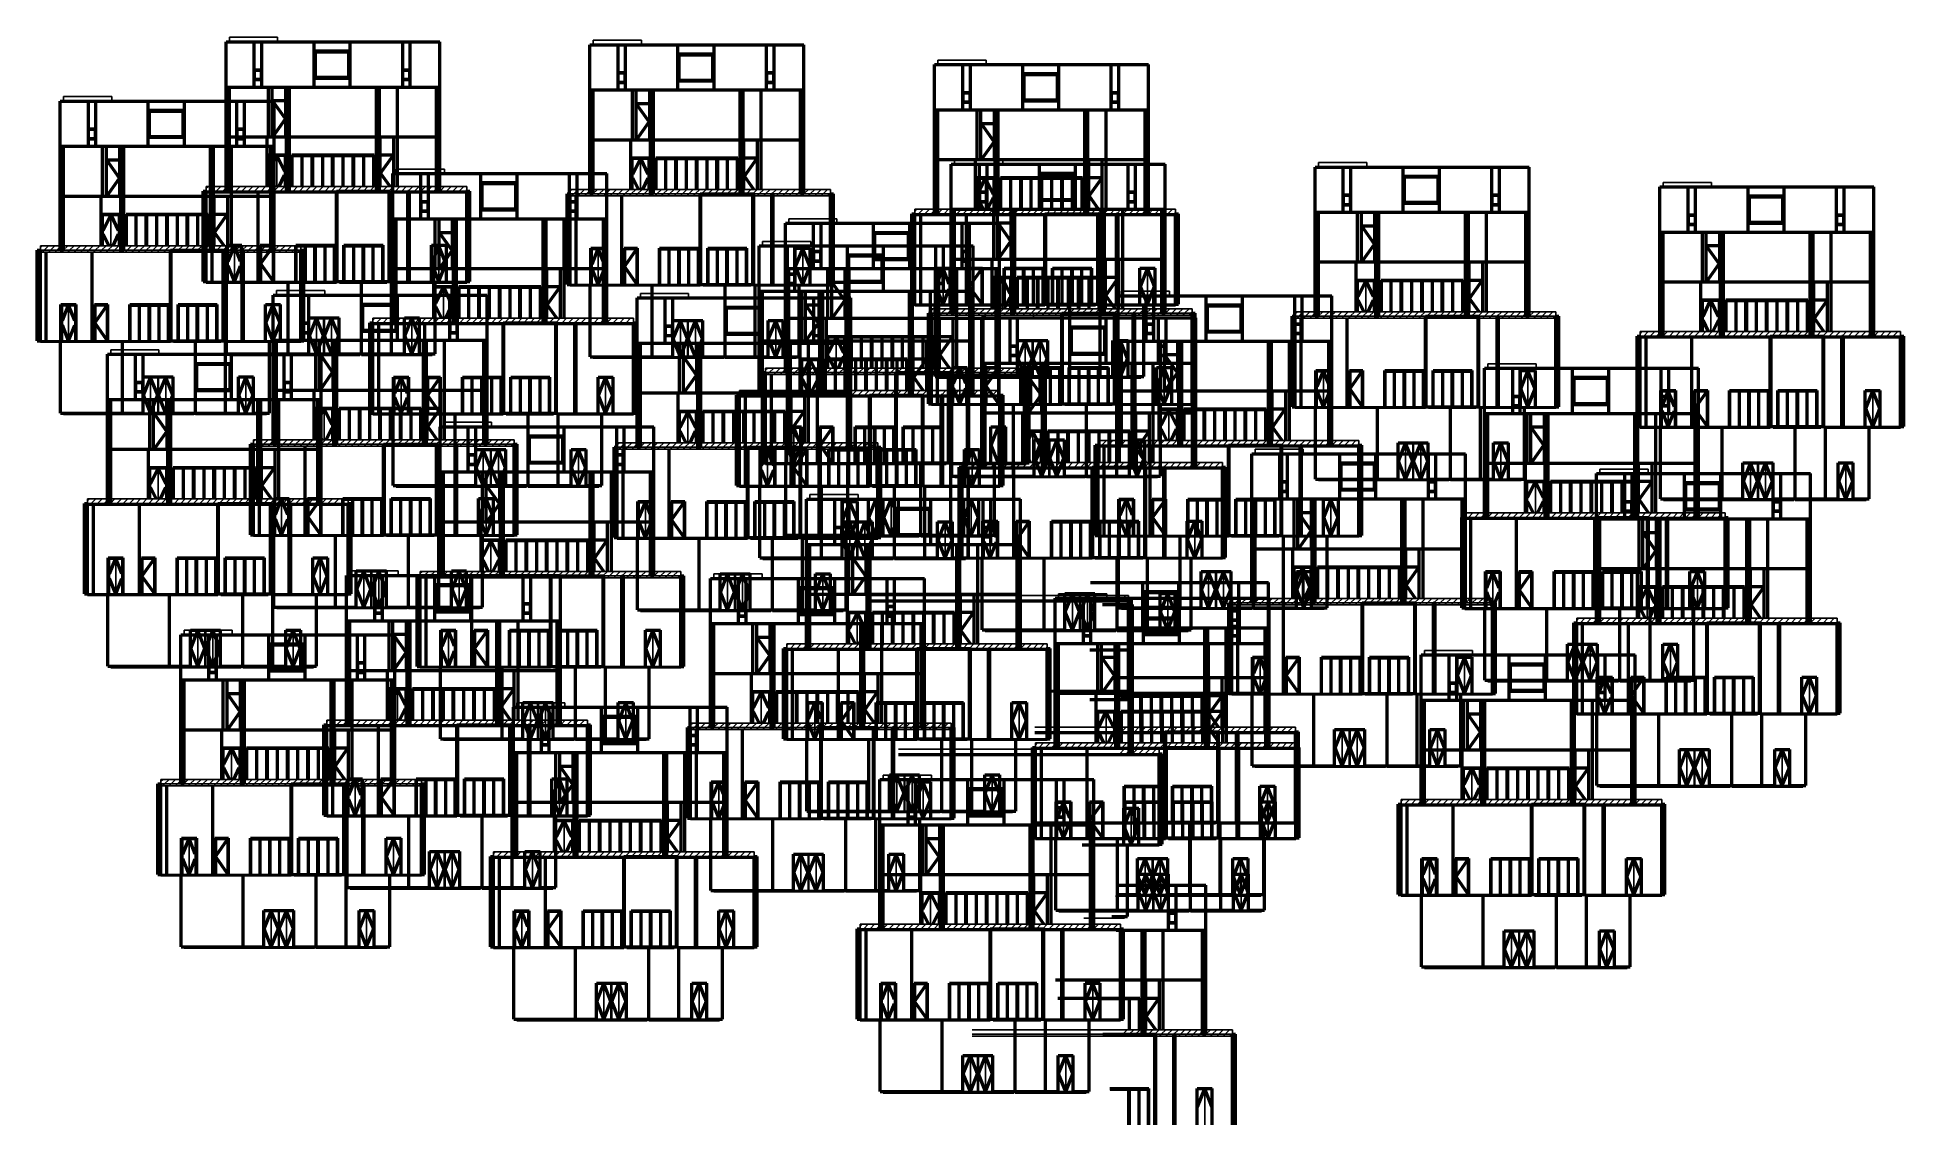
# Model space of a CAD drawing. Header units: millimetres. Extents: x 5622 to 129432, y -41588 to 30554.
import ezdxf

# ---------------------------------------------------------------- set-up
doc = ezdxf.new("R2010")
doc.units = ezdxf.units.MM
doc.header["$LTSCALE"] = 0.5
doc.layers.add('AE-Door', color=61, linetype='Continuous', lineweight=25)
for name, color, linetype in [('AE-ELEV-3', 154, 'Continuous'), ('AE-ELEV-4', 129, 'Continuous'), ('DOOR', 41, 'Continuous')]:
    doc.layers.add(name, color=color, linetype=linetype)

msp = doc.modelspace()

# ---------------------------------------------------------------- linework, layer by layer
at = {"layer": 'AE-Door', "color": 251, "linetype": 'Continuous', "lineweight": 25}
for p, q in [((21241, 23954), (21241, 26324)), ((21241, 26324), (22081, 26324)), ((22081, 23954), (22081, 26324)), ((45374, 23760), (45374, 26130)), ((45374, 26130), (46214, 26130)), ((46214, 23760), (46214, 26130)), ((68247, 22443), (68247, 24813)), ((68247, 24813), (69087, 24813)), ((69087, 22443), (69087, 24813)), ((10236, 20024), (10236, 22394)), ((10236, 22394), (11076, 22394)), ((11076, 20024), (11076, 22394)), ((28391, 20654), (28391, 22724)), ((28391, 22724), (29231, 22724)), ((29231, 20654), (29231, 22724)), ((52524, 20460), (52524, 22530)), ((52524, 22530), (53364, 22530)), ((53364, 20460), (53364, 22530)), ((75397, 19143), (75397, 21213)), ((75397, 21213), (76237, 21213)), ((76237, 19143), (76237, 21213)), ((17386, 16724), (17386, 18794)), ((17386, 18794), (18226, 18794)), ((18226, 16724), (18226, 18794)), ((32303, 15215), (32303, 17585)), ((32303, 17585), (33143, 17585)), ((33143, 15215), (33143, 17585)), ((69355, 15843), (69355, 18213)), ((69355, 18213), (70195, 18213)), ((70195, 15843), (70195, 18213)), ((93489, 15649), (93489, 18019)), ((93489, 18019), (94329, 18019)), ((94329, 15649), (94329, 18019)), ((31791, 14354), (31791, 16724)), ((31791, 16724), (32731, 16724)), ((32731, 14354), (32731, 16724)), ((55924, 14160), (55924, 16530)), ((55924, 16530), (56864, 16530)), ((56864, 14160), (56864, 16530)), ((116362, 14332), (116362, 16702)), ((116362, 16702), (117202, 16702)), ((117202, 14332), (117202, 16702)), ((78797, 12843), (78797, 15213)), ((78797, 15213), (79737, 15213)), ((79737, 12843), (79737, 15213)), ((39453, 11915), (39453, 13985)), ((39453, 13985), (40293, 13985)), ((40293, 11915), (40293, 13985)), ((58350, 11913), (58350, 14283)), ((58350, 14283), (59190, 14283)), ((59190, 11913), (59190, 14283)), ((76505, 12543), (76505, 14613)), ((76505, 14613), (77345, 14613)), ((77345, 12543), (77345, 14613)), ((100639, 12349), (100639, 14419)), ((100639, 14419), (101479, 14419)), ((101479, 12349), (101479, 14419)), ((20786, 10424), (20786, 12794)), ((20786, 12794), (21726, 12794)), ((21726, 10424), (21726, 12794)), ((56613, 10413), (56613, 12783)), ((56613, 12783), (57453, 12783)), ((57453, 10413), (57453, 12783)), ((123512, 11032), (123512, 13102)), ((123512, 13102), (124352, 13102)), ((124352, 11032), (124352, 13102)), ((23674, 9554), (23674, 11924)), ((23674, 11924), (24614, 11924)), ((24614, 9554), (24614, 11924)), ((24644, 9554), (24644, 11954)), ((24644, 9554), (24644, 11954)), ((24674, 9554), (24674, 11924)), ((24674, 11924), (25614, 11924)), ((25614, 9554), (25614, 11924)), ((29999, 9554), (29999, 11924)), ((29999, 11924), (30939, 11924)), ((30939, 9554), (30939, 11924)), ((47808, 9360), (47808, 11730)), ((47808, 11730), (48748, 11730)), ((48748, 9360), (48748, 11730)), ((48778, 9360), (48778, 11760)), ((48778, 9360), (48778, 11760)), ((48808, 9360), (48808, 11730)), ((48808, 11730), (49748, 11730)), ((49748, 9360), (49748, 11730)), ((54133, 9360), (54133, 11730)), ((54133, 11730), (55073, 11730)), ((55073, 9360), (55073, 11730)), ((65500, 8613), (65500, 10683)), ((65500, 10683), (66340, 10683)), ((66340, 8613), (66340, 10683)), ((70681, 8043), (70681, 10413)), ((70681, 10413), (71621, 10413)), ((71621, 8043), (71621, 10413)), ((71651, 8043), (71651, 10443)), ((71651, 8043), (71651, 10443)), ((71681, 8043), (71681, 10413)), ((71681, 10413), (72621, 10413)), ((72621, 8043), (72621, 10413)), ((77006, 8043), (77006, 10413)), ((77006, 10413), (77946, 10413)), ((77946, 8043), (77946, 10413)), ((23644, 9554), (23674, 9554)), ((24374, 7154), (24374, 9524)), ((24374, 9524), (25214, 9524)), ((24614, 9554), (24644, 9554)), ((24644, 9554), (24674, 9554)), ((25214, 7154), (25214, 9524)), ((25614, 9554), (25644, 9554)), ((29969, 9554), (29999, 9554)), ((30939, 9554), (30969, 9554)), ((47778, 9360), (47808, 9360)), ((48508, 6960), (48508, 9330)), ((48508, 9330), (49348, 9330)), ((48748, 9360), (48778, 9360)), ((48778, 9360), (48808, 9360)), ((49348, 6960), (49348, 9330)), ((49748, 9360), (49778, 9360)), ((54103, 9360), (54133, 9360)), ((55073, 9360), (55103, 9360)), ((63763, 7113), (63763, 9183)), ((63763, 9183), (64603, 9183)), ((64603, 7113), (64603, 9183)), ((80417, 7104), (80417, 9474)), ((80417, 9474), (81257, 9474)), ((81257, 7104), (81257, 9474)), ((12669, 5624), (12669, 7994)), ((12669, 7994), (13609, 7994)), ((13609, 5624), (13609, 7994)), ((13639, 5624), (13639, 8024)), ((13639, 5624), (13639, 8024)), ((13669, 5624), (13669, 7994)), ((13669, 7994), (14609, 7994)), ((14609, 5624), (14609, 7994)), ((18994, 5624), (18994, 7994)), ((18994, 7994), (19934, 7994)), ((19934, 5624), (19934, 7994)), ((42853, 5615), (42853, 7985)), ((42853, 7985), (43793, 7985)), ((43793, 5615), (43793, 7985)), ((70651, 8043), (70681, 8043)), ((71381, 5643), (71381, 8013)), ((71381, 8013), (72221, 8013)), ((71621, 8043), (71651, 8043)), ((71651, 8043), (71681, 8043)), ((72221, 5643), (72221, 8013)), ((72621, 8043), (72651, 8043)), ((76976, 8043), (77006, 8043)), ((77946, 8043), (77976, 8043)), ((79905, 6243), (79905, 8613)), ((79905, 8613), (80845, 8613)), ((80845, 6243), (80845, 8613)), ((104039, 6049), (104039, 8419)), ((104039, 8419), (104979, 8419)), ((104979, 6049), (104979, 8419)), ((126912, 4732), (126912, 7102)), ((126912, 7102), (127852, 7102)), ((127852, 4732), (127852, 7102)), ((12639, 5624), (12669, 5624)), ((13369, 3224), (13369, 5594)), ((13369, 5594), (14209, 5594)), ((13609, 5624), (13639, 5624)), ((13639, 5624), (13669, 5624)), ((14209, 3224), (14209, 5594)), ((14609, 5624), (14639, 5624)), ((18964, 5624), (18994, 5624)), ((19934, 5624), (19964, 5624)), ((31524, 3854), (31524, 5924)), ((31524, 5924), (32364, 5924)), ((32364, 3854), (32364, 5924)), ((55658, 3660), (55658, 5730)), ((55658, 5730), (56498, 5730)), ((56498, 3660), (56498, 5730)), ((87567, 3804), (87567, 5874)), ((87567, 5874), (88407, 5874)), ((88407, 3804), (88407, 5874)), ((68900, 2313), (68900, 4683)), ((68900, 4683), (69840, 4683)), ((69840, 2313), (69840, 4683)), ((71788, 1443), (71788, 3813)), ((71788, 3813), (72728, 3813)), ((72728, 1443), (72728, 3813)), ((72758, 1443), (72758, 3843)), ((72758, 1443), (72758, 3843)), ((72788, 1443), (72788, 3813)), ((72788, 3813), (73728, 3813)), ((73728, 1443), (73728, 3813)), ((78113, 1443), (78113, 3813)), ((78113, 3813), (79053, 3813)), ((78531, 2343), (78531, 4413)), ((78531, 4413), (79371, 4413)), ((79053, 1443), (79053, 3813)), ((79371, 2343), (79371, 4413)), ((104727, 2302), (104727, 4672)), ((104727, 4672), (105567, 4672)), ((105567, 2302), (105567, 4672)), ((34736, 815), (34736, 3185)), ((34736, 3185), (35676, 3185)), ((35676, 815), (35676, 3185)), ((35706, 815), (35706, 3215)), ((35706, 815), (35706, 3215)), ((35736, 815), (35736, 3185)), ((35736, 3185), (36676, 3185)), ((36676, 815), (36676, 3185)), ((41061, 815), (41061, 3185)), ((41061, 3185), (42001, 3185)), ((42001, 815), (42001, 3185)), ((67163, 813), (67163, 3183)), ((67163, 3183), (68103, 3183)), ((68103, 813), (68103, 3183)), ((95922, 1249), (95922, 3619)), ((95922, 3619), (96862, 3619)), ((96862, 1249), (96862, 3619)), ((96892, 1249), (96892, 3649)), ((96892, 1249), (96892, 3649)), ((96922, 1249), (96922, 3619)), ((96922, 3619), (97862, 3619)), ((97862, 1249), (97862, 3619)), ((102247, 1249), (102247, 3619)), ((102247, 3619), (103187, 3619)), ((103187, 1249), (103187, 3619)), ((20519, -76), (20519, 1994)), ((20519, 1994), (21359, 1994)), ((21359, -76), (21359, 1994)), ((71758, 1443), (71788, 1443)), ((72728, 1443), (72758, 1443)), ((72758, 1443), (72788, 1443)), ((73728, 1443), (73758, 1443)), ((78083, 1443), (78113, 1443)), ((79053, 1443), (79083, 1443)), ((95892, 1249), (95922, 1249)), ((96862, 1249), (96892, 1249)), ((96892, 1249), (96922, 1249)), ((97862, 1249), (97892, 1249)), ((102217, 1249), (102247, 1249)), ((103187, 1249), (103217, 1249)), ((118795, -68), (118795, 2302)), ((118795, 2302), (119735, 2302)), ((119735, -68), (119735, 2302)), ((119765, -68), (119765, 2332)), ((119765, -68), (119765, 2332)), ((119795, -68), (119795, 2302)), ((119795, 2302), (120735, 2302)), ((120735, -68), (120735, 2302)), ((125120, -68), (125120, 2302)), ((125120, 2302), (126060, 2302)), ((126060, -68), (126060, 2302)), ((34706, 815), (34736, 815)), ((35436, -1585), (35436, 785)), ((35436, 785), (36276, 785)), ((35676, 815), (35706, 815)), ((35706, 815), (35736, 815)), ((36276, -1585), (36276, 785)), ((36676, 815), (36706, 815)), ((41031, 815), (41061, 815)), ((42001, 815), (42031, 815)), ((111877, -998), (111877, 1072)), ((111877, 1072), (112717, 1072)), ((112717, -998), (112717, 1072)), ((34924, -2446), (34924, -76)), ((34924, -76), (35864, -76)), ((35864, -2446), (35864, -76)), ((59058, -2640), (59058, -270)), ((59058, -270), (59998, -270)), ((59998, -2640), (59998, -270)), ((60784, -2487), (60784, -117)), ((60784, -117), (61724, -117)), ((61724, -2487), (61724, -117)), ((61754, -2487), (61754, -87)), ((61754, -2487), (61754, -87)), ((61784, -2487), (61784, -117)), ((61784, -117), (62724, -117)), ((62724, -2487), (62724, -117)), ((67109, -2487), (67109, -117)), ((67109, -117), (68049, -117)), ((68049, -2487), (68049, -117)), ((89281, -3375), (89281, -1005)), ((89281, -1005), (90121, -1005)), ((90121, -3375), (90121, -1005)), ((90967, -2496), (90967, -126)), ((90967, -126), (91907, -126)), ((91907, -2496), (91907, -126)), ((118765, -68), (118795, -68)), ((119735, -68), (119765, -68)), ((119765, -68), (119795, -68)), ((120735, -68), (120765, -68)), ((125090, -68), (125120, -68)), ((126060, -68), (126090, -68)), ((59046, -3987), (59046, -1617)), ((59046, -1617), (59986, -1617)), ((59986, -3987), (59986, -1617)), ((60016, -3987), (60016, -1587)), ((60016, -3987), (60016, -1587)), ((60046, -3987), (60046, -1617)), ((60046, -1617), (60986, -1617)), ((60986, -3987), (60986, -1617)), ((65371, -3987), (65371, -1617)), ((65371, -1617), (66311, -1617)), ((66311, -3987), (66311, -1617)), ((81931, -3957), (81931, -1587)), ((81931, -1587), (82871, -1587)), ((82871, -3957), (82871, -1587)), ((112154, -4692), (112154, -2322)), ((112154, -2322), (112994, -2322)), ((112994, -4692), (112994, -2322)), ((42586, -4885), (42586, -2815)), ((42586, -2815), (43426, -2815)), ((43426, -4885), (43426, -2815)), ((60754, -2487), (60784, -2487)), ((61724, -2487), (61754, -2487)), ((61754, -2487), (61784, -2487)), ((62724, -2487), (62754, -2487)), ((67079, -2487), (67109, -2487)), ((68049, -2487), (68079, -2487)), ((23919, -6376), (23919, -4006)), ((23919, -4006), (24859, -4006)), ((24859, -6376), (24859, -4006)), ((26807, -7246), (26807, -4876)), ((26807, -4876), (27747, -4876)), ((27747, -7246), (27747, -4876)), ((27777, -7246), (27777, -4846)), ((27777, -7246), (27777, -4846)), ((27807, -7246), (27807, -4876)), ((27807, -4876), (28747, -4876)), ((28747, -7246), (28747, -4876)), ((33132, -7246), (33132, -4876)), ((33132, -4876), (34072, -4876)), ((34072, -7246), (34072, -4876)), ((59016, -3987), (59046, -3987)), ((59746, -6387), (59746, -4017)), ((59746, -4017), (60586, -4017)), ((59986, -3987), (60016, -3987)), ((60016, -3987), (60046, -3987)), ((60586, -6387), (60586, -4017)), ((60986, -3987), (61016, -3987)), ((65341, -3987), (65371, -3987)), ((66311, -3987), (66341, -3987)), ((82850, -7296), (82850, -4926)), ((82850, -4926), (83790, -4926)), ((83790, -7296), (83790, -4926)), ((83820, -7296), (83820, -4896)), ((83820, -7296), (83820, -4896)), ((83850, -7296), (83850, -4926)), ((83850, -4926), (84790, -4926)), ((84790, -7296), (84790, -4926)), ((89175, -7296), (89175, -4926)), ((89175, -4926), (90115, -4926)), ((90115, -7296), (90115, -4926)), ((96431, -6675), (96431, -4605)), ((96431, -4605), (97271, -4605)), ((97271, -6675), (97271, -4605)), ((115277, -7298), (115277, -4928)), ((115277, -4928), (116217, -4928)), ((116217, -7298), (116217, -4928)), ((50941, -7440), (50941, -5070)), ((50941, -5070), (51881, -5070)), ((51881, -7440), (51881, -5070)), ((51911, -7440), (51911, -5040)), ((51911, -7440), (51911, -5040)), ((51941, -7440), (51941, -5070)), ((51941, -5070), (52881, -5070)), ((52881, -7440), (52881, -5070)), ((57266, -7440), (57266, -5070)), ((57266, -5070), (58206, -5070)), ((58206, -7440), (58206, -5070)), ((119304, -7992), (119304, -5922)), ((119304, -5922), (120144, -5922)), ((120144, -7992), (120144, -5922)), ((26777, -7246), (26807, -7246)), ((27747, -7246), (27777, -7246)), ((27777, -7246), (27807, -7246)), ((28747, -7246), (28777, -7246)), ((33102, -7246), (33132, -7246)), ((34072, -7246), (34102, -7246)), ((73814, -8757), (73814, -6387)), ((73814, -6387), (74754, -6387)), ((74754, -8757), (74754, -6387)), ((74784, -8757), (74784, -6357)), ((74784, -8757), (74784, -6357)), ((74814, -8757), (74814, -6387)), ((74814, -6387), (75754, -6387)), ((75754, -8757), (75754, -6387)), ((80139, -8757), (80139, -6387)), ((80139, -6387), (81079, -6387)), ((81079, -8757), (81079, -6387)), ((82820, -7296), (82850, -7296)), ((83790, -7296), (83820, -7296)), ((83820, -7296), (83850, -7296)), ((84790, -7296), (84820, -7296)), ((89145, -7296), (89175, -7296)), ((90115, -7296), (90145, -7296)), ((50911, -7440), (50941, -7440)), ((51881, -7440), (51911, -7440)), ((51911, -7440), (51941, -7440)), ((52881, -7440), (52911, -7440)), ((57236, -7440), (57266, -7440)), ((58206, -7440), (58236, -7440)), ((66896, -9687), (66896, -7617)), ((66896, -7617), (67736, -7617)), ((67736, -9687), (67736, -7617)), ((15803, -11176), (15803, -8806)), ((15803, -8806), (16743, -8806)), ((16743, -11176), (16743, -8806)), ((16773, -11176), (16773, -8776)), ((16773, -11176), (16773, -8776)), ((16803, -11176), (16803, -8806)), ((16803, -8806), (17743, -8806)), ((17743, -11176), (17743, -8806)), ((22128, -11176), (22128, -8806)), ((22128, -8806), (23068, -8806)), ((23068, -11176), (23068, -8806)), ((29242, -11453), (29242, -9083)), ((29242, -9083), (30082, -9083)), ((30082, -11453), (30082, -9083)), ((45986, -11185), (45986, -8815)), ((45986, -8815), (46926, -8815)), ((46926, -11185), (46926, -8815)), ((53376, -11648), (53376, -9278)), ((53376, -9278), (54216, -9278)), ((54216, -11648), (54216, -9278)), ((73784, -8757), (73814, -8757)), ((74754, -8757), (74784, -8757)), ((74784, -8757), (74814, -8757)), ((75754, -8757), (75784, -8757)), ((80109, -8757), (80139, -8757)), ((81079, -8757), (81109, -8757)), ((107160, -12098), (107160, -9728)), ((107160, -9728), (108100, -9728)), ((108100, -12098), (108100, -9728)), ((108130, -12098), (108130, -9698)), ((108130, -12098), (108130, -9698)), ((108160, -12098), (108160, -9728)), ((108160, -9728), (109100, -9728)), ((109100, -12098), (109100, -9728)), ((113485, -12098), (113485, -9728)), ((113485, -9728), (114425, -9728)), ((114425, -12098), (114425, -9728)), ((76249, -12964), (76249, -10594)), ((76249, -10594), (77089, -10594)), ((77089, -12964), (77089, -10594)), ((99831, -12975), (99831, -10605)), ((99831, -10605), (100771, -10605)), ((100771, -12975), (100771, -10605)), ((15773, -11176), (15803, -11176)), ((16743, -11176), (16773, -11176)), ((16773, -11176), (16803, -11176)), ((17743, -11176), (17773, -11176)), ((22098, -11176), (22128, -11176)), ((23068, -11176), (23098, -11176)), ((107130, -12098), (107160, -12098)), ((108100, -12098), (108130, -12098)), ((108130, -12098), (108160, -12098)), ((109100, -12098), (109130, -12098)), ((113455, -12098), (113485, -12098)), ((114425, -12098), (114455, -12098)), ((122704, -14292), (122704, -11922)), ((122704, -11922), (123644, -11922)), ((123644, -14292), (123644, -11922)), ((18238, -15383), (18238, -13013)), ((18238, -13013), (19078, -13013)), ((19078, -15383), (19078, -13013)), ((36392, -14753), (36392, -12683)), ((36392, -12683), (37232, -12683)), ((37232, -14753), (37232, -12683)), ((37869, -15985), (37869, -13615)), ((37869, -13615), (38809, -13615)), ((38809, -15985), (38809, -13615)), ((38839, -15985), (38839, -13585)), ((38839, -15985), (38839, -13585)), ((38869, -15985), (38869, -13615)), ((38869, -13615), (39809, -13615)), ((39809, -15985), (39809, -13615)), ((44194, -15985), (44194, -13615)), ((44194, -13615), (45134, -13615)), ((45134, -15985), (45134, -13615)), ((60526, -14948), (60526, -12878)), ((60526, -12878), (61366, -12878)), ((61366, -14948), (61366, -12878)), ((70296, -15987), (70296, -13617)), ((70296, -13617), (71236, -13617)), ((71236, -15987), (71236, -13617)), ((83359, -15220), (83359, -13150)), ((83359, -13150), (84199, -13150)), ((84199, -15220), (84199, -13150)), ((83399, -16265), (83399, -14194)), ((83399, -14194), (84239, -14194)), ((84239, -16265), (84239, -14194)), ((100519, -16722), (100519, -14352)), ((100519, -14352), (101359, -14352)), ((101359, -16722), (101359, -14352)), ((37839, -15985), (37869, -15985)), ((38809, -15985), (38839, -15985)), ((38839, -15985), (38869, -15985)), ((39809, -15985), (39839, -15985)), ((44164, -15985), (44194, -15985)), ((45134, -15985), (45164, -15985)), ((91714, -17775), (91714, -15405)), ((91714, -15405), (92654, -15405)), ((92654, -17775), (92654, -15405)), ((92684, -17775), (92684, -15375)), ((92684, -17775), (92684, -15375)), ((92714, -17775), (92714, -15405)), ((92714, -15405), (93654, -15405)), ((93654, -17775), (93654, -15405)), ((98039, -17775), (98039, -15405)), ((98039, -15405), (98979, -15405)), ((98979, -17775), (98979, -15405)), ((25388, -18683), (25388, -16613)), ((25388, -16613), (26228, -16613)), ((26228, -18683), (26228, -16613)), ((114587, -19092), (114587, -16722)), ((114587, -16722), (115527, -16722)), ((115527, -19092), (115527, -16722)), ((115557, -19092), (115557, -16692)), ((115557, -19092), (115557, -16692)), ((115587, -19092), (115587, -16722)), ((115587, -16722), (116527, -16722)), ((116527, -19092), (116527, -16722)), ((120912, -19092), (120912, -16722)), ((120912, -16722), (121852, -16722)), ((121852, -19092), (121852, -16722)), ((40304, -20192), (40304, -17823)), ((40304, -17823), (41144, -17823)), ((41144, -20192), (41144, -17823)), ((62179, -20787), (62179, -18417)), ((62179, -18417), (63119, -18417)), ((63119, -20787), (63119, -18417)), ((63149, -20787), (63149, -18387)), ((63149, -20787), (63149, -18387)), ((63179, -20787), (63179, -18417)), ((63179, -18417), (64119, -18417)), ((64119, -20787), (64119, -18417)), ((68504, -20787), (68504, -18417)), ((68504, -18417), (69444, -18417)), ((69444, -20787), (69444, -18417)), ((91684, -17775), (91714, -17775)), ((92654, -17775), (92684, -17775)), ((92684, -17775), (92714, -17775)), ((93654, -17775), (93684, -17775)), ((98009, -17775), (98039, -17775)), ((98979, -17775), (99009, -17775)), ((107669, -20022), (107669, -17952)), ((107669, -17952), (108509, -17952)), ((108509, -20022), (108509, -17952)), ((39792, -21053), (39792, -18683)), ((39792, -18683), (40732, -18683)), ((40732, -21053), (40732, -18683)), ((63926, -21248), (63926, -18878)), ((63926, -18878), (64866, -18878)), ((64866, -21248), (64866, -18878)), ((86759, -21520), (86759, -19150)), ((86759, -19150), (87699, -19150)), ((87699, -21520), (87699, -19150)), ((114557, -19092), (114587, -19092)), ((115527, -19092), (115557, -19092)), ((115557, -19092), (115587, -19092)), ((116527, -19092), (116557, -19092)), ((120882, -19092), (120912, -19092)), ((121852, -19092), (121882, -19092)), ((62149, -20787), (62179, -20787)), ((63119, -20787), (63149, -20787)), ((63149, -20787), (63179, -20787)), ((64119, -20787), (64149, -20787)), ((68474, -20787), (68504, -20787)), ((69444, -20787), (69474, -20787)), ((77723, -22981), (77723, -20611)), ((77723, -20611), (78663, -20611)), ((78663, -22981), (78663, -20611)), ((86799, -22564), (86799, -20194)), ((86799, -20194), (87739, -20194)), ((87739, -22564), (87739, -20194)), ((47454, -23493), (47454, -21423)), ((47454, -21423), (48294, -21423)), ((48294, -23493), (48294, -21423)), ((28788, -24983), (28788, -22613)), ((28788, -22613), (29728, -22613)), ((29728, -24983), (29728, -22613)), ((31676, -25853), (31676, -23483)), ((31676, -23483), (32616, -23483)), ((32616, -25853), (32616, -23483)), ((32646, -25853), (32646, -23453)), ((32646, -25853), (32646, -23453)), ((32676, -25853), (32676, -23483)), ((32676, -23483), (33616, -23483)), ((33616, -25853), (33616, -23483)), ((38001, -25853), (38001, -23483)), ((38001, -23483), (38941, -23483)), ((38941, -25853), (38941, -23483)), ((64614, -24994), (64614, -22625)), ((64614, -22625), (65454, -22625)), ((65454, -24994), (65454, -22625)), ((55810, -26048), (55810, -23678)), ((55810, -23678), (56750, -23678)), ((56750, -26048), (56750, -23678)), ((56780, -26048), (56780, -23648)), ((56780, -26048), (56780, -23648)), ((56810, -26048), (56810, -23678)), ((56810, -23678), (57750, -23678)), ((57750, -26048), (57750, -23678)), ((62135, -26048), (62135, -23678)), ((62135, -23678), (63075, -23678)), ((63075, -26048), (63075, -23678)), ((78642, -26320), (78642, -23950)), ((78642, -23950), (79582, -23950)), ((79582, -26320), (79582, -23950)), ((79612, -26320), (79612, -23920)), ((79612, -26320), (79612, -23920)), ((79642, -26320), (79642, -23950)), ((79642, -23950), (80582, -23950)), ((80582, -26320), (80582, -23950)), ((84967, -26320), (84967, -23950)), ((84967, -23950), (85907, -23950)), ((85907, -26320), (85907, -23950)), ((111069, -26322), (111069, -23952)), ((111069, -23952), (112009, -23952)), ((112009, -26322), (112009, -23952)), ((31646, -25853), (31676, -25853)), ((32616, -25853), (32646, -25853)), ((32646, -25853), (32676, -25853)), ((33616, -25853), (33646, -25853)), ((37971, -25853), (38001, -25853)), ((38941, -25853), (38971, -25853)), ((78683, -27364), (78683, -24994)), ((78683, -24994), (79623, -24994)), ((79623, -27364), (79623, -24994)), ((79653, -27364), (79653, -24964)), ((79653, -27364), (79653, -24964)), ((79683, -27364), (79683, -24994)), ((79683, -24994), (80623, -24994)), ((80623, -27364), (80623, -24994)), ((85008, -27364), (85008, -24994)), ((85008, -24994), (85948, -24994)), ((85948, -27364), (85948, -24994)), ((55780, -26048), (55810, -26048)), ((56750, -26048), (56780, -26048)), ((56780, -26048), (56810, -26048)), ((57750, -26048), (57780, -26048)), ((62105, -26048), (62135, -26048)), ((63075, -26048), (63105, -26048)), ((71764, -28295), (71764, -26225)), ((71764, -26225), (72604, -26225)), ((72604, -28295), (72604, -26225)), ((78612, -26320), (78642, -26320)), ((79582, -26320), (79612, -26320)), ((79612, -26320), (79642, -26320)), ((80582, -26320), (80612, -26320)), ((84937, -26320), (84967, -26320)), ((85907, -26320), (85937, -26320)), ((20671, -29783), (20671, -27413)), ((20671, -27413), (21611, -27413)), ((21611, -29783), (21611, -27413)), ((21641, -29783), (21641, -27383)), ((21641, -29783), (21641, -27383)), ((21671, -29783), (21671, -27413)), ((21671, -27413), (22611, -27413)), ((22611, -29783), (22611, -27413)), ((26996, -29783), (26996, -27413)), ((26996, -27413), (27936, -27413)), ((27936, -29783), (27936, -27413)), ((50854, -29793), (50854, -27423)), ((50854, -27423), (51794, -27423)), ((51794, -29793), (51794, -27423)), ((78653, -27364), (78683, -27364)), ((79623, -27364), (79653, -27364)), ((79653, -27364), (79683, -27364)), ((80623, -27364), (80653, -27364)), ((84978, -27364), (85008, -27364)), ((85948, -27364), (85978, -27364)), ((102952, -31122), (102952, -28752)), ((102952, -28752), (103892, -28752)), ((103892, -31122), (103892, -28752)), ((103922, -31122), (103922, -28722)), ((103922, -31122), (103922, -28722)), ((103952, -31122), (103952, -28752)), ((103952, -28752), (104892, -28752)), ((104892, -31122), (104892, -28752)), ((109277, -31122), (109277, -28752)), ((109277, -28752), (110217, -28752)), ((110217, -31122), (110217, -28752)), ((20641, -29783), (20671, -29783)), ((21611, -29783), (21641, -29783)), ((21641, -29783), (21671, -29783)), ((22611, -29783), (22641, -29783)), ((26966, -29783), (26996, -29783)), ((27936, -29783), (27966, -29783)), ((102922, -31122), (102952, -31122)), ((103892, -31122), (103922, -31122)), ((103922, -31122), (103952, -31122)), ((104892, -31122), (104922, -31122)), ((109247, -31122), (109277, -31122)), ((110217, -31122), (110247, -31122)), ((42738, -34592), (42738, -32222)), ((42738, -32222), (43678, -32222)), ((43678, -34592), (43678, -32222)), ((43708, -34592), (43708, -32193)), ((43708, -34592), (43708, -32193)), ((43738, -34592), (43738, -32222)), ((43738, -32222), (44678, -32222)), ((44678, -34592), (44678, -32222)), ((49063, -34592), (49063, -32222)), ((49063, -32222), (50003, -32222)), ((50003, -34592), (50003, -32222)), ((75164, -34595), (75164, -32225)), ((75164, -32225), (76104, -32225)), ((76104, -34595), (76104, -32225)), ((79191, -35288), (79191, -33218)), ((79191, -33218), (80031, -33218)), ((80031, -35288), (80031, -33218)), ((42708, -34592), (42738, -34592)), ((43678, -34592), (43708, -34592)), ((43708, -34592), (43738, -34592)), ((44678, -34592), (44708, -34592)), ((49033, -34592), (49063, -34592)), ((50003, -34592), (50033, -34592)), ((67048, -39394), (67048, -37024)), ((67048, -37024), (67988, -37024)), ((67988, -39394), (67988, -37024)), ((68018, -39394), (68018, -36995)), ((68018, -39394), (68018, -36995)), ((68048, -39394), (68048, -37024)), ((68048, -37024), (68988, -37024)), ((68988, -39394), (68988, -37024)), ((73373, -39394), (73373, -37024)), ((73373, -37024), (74313, -37024)), ((74313, -39394), (74313, -37024)), ((67018, -39394), (67048, -39394)), ((67988, -39394), (68018, -39394)), ((68018, -39394), (68048, -39394)), ((68988, -39394), (69018, -39394)), ((73343, -39394), (73373, -39394)), ((74313, -39394), (74343, -39394)), ((82591, -41588), (82591, -39218)), ((82591, -39218), (83531, -39218)), ((83531, -41588), (83531, -39218))]:
    msp.add_line(p, q, dxfattribs=at)
at = {"layer": 'AE-Door', "color": 41, "linetype": 'Continuous', "lineweight": 25}
for p, q in [((21241, 23954), (21241, 26324)), ((21241, 26324), (22081, 26324)), ((22081, 23954), (22081, 26324)), ((45374, 23760), (45374, 26130)), ((45374, 26130), (46214, 26130)), ((46214, 23760), (46214, 26130)), ((68247, 22443), (68247, 24813)), ((68247, 24813), (69087, 24813)), ((69087, 22443), (69087, 24813)), ((10236, 20024), (10236, 22394)), ((10236, 22394), (11076, 22394)), ((11076, 20024), (11076, 22394)), ((21511, 20654), (21511, 22664)), ((21511, 20654), (21511, 22664)), ((28391, 20654), (28391, 22724)), ((28391, 22724), (29231, 22724)), ((29231, 20654), (29231, 22724)), ((45644, 20460), (45644, 22470)), ((45644, 20460), (45644, 22470)), ((52524, 20460), (52524, 22530)), ((52524, 22530), (53364, 22530)), ((53364, 20460), (53364, 22530)), ((68517, 19143), (68517, 21153)), ((68517, 19143), (68517, 21153)), ((75397, 19143), (75397, 21213)), ((75397, 21213), (76237, 21213)), ((76237, 19143), (76237, 21213)), ((10506, 16724), (10506, 18734)), ((10506, 16724), (10506, 18734)), ((17386, 16724), (17386, 18794)), ((17386, 18794), (18226, 18794)), ((18226, 16724), (18226, 18794)), ((32303, 15215), (32303, 17585)), ((32303, 17585), (33143, 17585)), ((33143, 15215), (33143, 17585)), ((69355, 15843), (69355, 18213)), ((69355, 18213), (70195, 18213)), ((70195, 15843), (70195, 18213)), ((93489, 15649), (93489, 18019)), ((93489, 18019), (94329, 18019)), ((94329, 15649), (94329, 18019)), ((18696, 14354), (18696, 16664)), ((18696, 14354), (18696, 16664)), ((31791, 14354), (31791, 16724)), ((31791, 16724), (32261, 16724)), ((32261, 14354), (32261, 16724)), ((32261, 14354), (32261, 16724)), ((32261, 16724), (32731, 16724)), ((32731, 14354), (32731, 16724)), ((42830, 14160), (42830, 16470)), ((42830, 14160), (42830, 16470)), ((55924, 14160), (55924, 16530)), ((55924, 16530), (56394, 16530)), ((56394, 14160), (56394, 16530)), ((56394, 14160), (56394, 16530)), ((56394, 16530), (56864, 16530)), ((56864, 14160), (56864, 16530)), ((116362, 14332), (116362, 16702)), ((116362, 16702), (117202, 16702)), ((117202, 14332), (117202, 16702)), ((65703, 12843), (65703, 15153)), ((65703, 12843), (65703, 15153)), ((78797, 12843), (78797, 15213)), ((78797, 15213), (79267, 15213)), ((79267, 12843), (79267, 15213)), ((79267, 12843), (79267, 15213)), ((79267, 15213), (79737, 15213)), ((79737, 12843), (79737, 15213)), ((32573, 11915), (32573, 13925)), ((32573, 11915), (32573, 13925)), ((39453, 11915), (39453, 13985)), ((39453, 13985), (40293, 13985)), ((40293, 11915), (40293, 13985)), ((58350, 11913), (58350, 14283)), ((58350, 14283), (59190, 14283)), ((59190, 11913), (59190, 14283)), ((69625, 12543), (69625, 14553)), ((69625, 12543), (69625, 14553)), ((76505, 12543), (76505, 14613)), ((76505, 14613), (77345, 14613)), ((77345, 12543), (77345, 14613)), ((93759, 12349), (93759, 14359)), ((93759, 12349), (93759, 14359)), ((100639, 12349), (100639, 14419)), ((100639, 14419), (101479, 14419)), ((101479, 12349), (101479, 14419)), ((7691, 10424), (7691, 12734)), ((7691, 10424), (7691, 12734)), ((20786, 10424), (20786, 12794)), ((20786, 12794), (21256, 12794)), ((21256, 10424), (21256, 12794)), ((21256, 10424), (21256, 12794)), ((21256, 12794), (21726, 12794)), ((21726, 10424), (21726, 12794)), ((56613, 10413), (56613, 12783)), ((56613, 12783), (57453, 12783)), ((57453, 10413), (57453, 12783)), ((116632, 11032), (116632, 13042)), ((116632, 11032), (116632, 13042)), ((123512, 11032), (123512, 13102)), ((123512, 13102), (124352, 13102)), ((124352, 11032), (124352, 13102)), ((23674, 9554), (23674, 11924)), ((23674, 11924), (24144, 11924)), ((24144, 9554), (24144, 11924)), ((24144, 9554), (24144, 11924)), ((24144, 11924), (24614, 11924)), ((24614, 9554), (24614, 11924)), ((24674, 9554), (24674, 11924)), ((24674, 11924), (25144, 11924)), ((25144, 9554), (25144, 11924)), ((25144, 9554), (25144, 11924)), ((25144, 11924), (25614, 11924)), ((25614, 9554), (25614, 11924)), ((29999, 9554), (29999, 11924)), ((29999, 11924), (30469, 11924)), ((30469, 9554), (30469, 11924)), ((30469, 9554), (30469, 11924)), ((30469, 11924), (30939, 11924)), ((30939, 9554), (30939, 11924)), ((47808, 9360), (47808, 11730)), ((47808, 11730), (48278, 11730)), ((48278, 9360), (48278, 11730)), ((48278, 9360), (48278, 11730)), ((48278, 11730), (48748, 11730)), ((48748, 9360), (48748, 11730)), ((48808, 9360), (48808, 11730)), ((48808, 11730), (49278, 11730)), ((49278, 9360), (49278, 11730)), ((49278, 9360), (49278, 11730)), ((49278, 11730), (49748, 11730)), ((49748, 9360), (49748, 11730)), ((54133, 9360), (54133, 11730)), ((54133, 11730), (54603, 11730)), ((54603, 9360), (54603, 11730)), ((54603, 9360), (54603, 11730)), ((54603, 11730), (55073, 11730)), ((55073, 9360), (55073, 11730)), ((58620, 8613), (58620, 10623)), ((58620, 8613), (58620, 10623)), ((65500, 8613), (65500, 10683)), ((65500, 10683), (66340, 10683)), ((66340, 8613), (66340, 10683)), ((70681, 8043), (70681, 10413)), ((70681, 10413), (71151, 10413)), ((71151, 8043), (71151, 10413)), ((71151, 8043), (71151, 10413)), ((71151, 10413), (71621, 10413)), ((71621, 8043), (71621, 10413)), ((71681, 8043), (71681, 10413)), ((71681, 10413), (72151, 10413)), ((72151, 8043), (72151, 10413)), ((72151, 8043), (72151, 10413)), ((72151, 10413), (72621, 10413)), ((72621, 8043), (72621, 10413)), ((77006, 8043), (77006, 10413)), ((77006, 10413), (77476, 10413)), ((77476, 8043), (77476, 10413)), ((77476, 8043), (77476, 10413)), ((77476, 10413), (77946, 10413)), ((77946, 8043), (77946, 10413)), ((23674, 9554), (24144, 9554)), ((24144, 9554), (24614, 9554)), ((24374, 7154), (24374, 9524)), ((24374, 9524), (25214, 9524)), ((24674, 9554), (25144, 9554)), ((25144, 9554), (25614, 9554)), ((25214, 7154), (25214, 9524)), ((29999, 9554), (30469, 9554)), ((30469, 9554), (30939, 9554)), ((47808, 9360), (48278, 9360)), ((48278, 9360), (48748, 9360)), ((48508, 6960), (48508, 9330)), ((48508, 9330), (49348, 9330)), ((48808, 9360), (49278, 9360)), ((49278, 9360), (49748, 9360)), ((49348, 6960), (49348, 9330)), ((54133, 9360), (54603, 9360)), ((54603, 9360), (55073, 9360)), ((56883, 7113), (56883, 9123)), ((56883, 7113), (56883, 9123)), ((63763, 7113), (63763, 9183)), ((63763, 9183), (64603, 9183)), ((64603, 7113), (64603, 9183)), ((80417, 7104), (80417, 9474)), ((80417, 9474), (81257, 9474)), ((81257, 7104), (81257, 9474)), ((12669, 5624), (12669, 7994)), ((12669, 7994), (13139, 7994)), ((13139, 5624), (13139, 7994)), ((13139, 5624), (13139, 7994)), ((13139, 7994), (13609, 7994)), ((13609, 5624), (13609, 7994)), ((13669, 5624), (13669, 7994)), ((13669, 7994), (14139, 7994)), ((14139, 5624), (14139, 7994)), ((14139, 5624), (14139, 7994)), ((14139, 7994), (14609, 7994)), ((14609, 5624), (14609, 7994)), ((18994, 5624), (18994, 7994)), ((18994, 7994), (19464, 7994)), ((19464, 5624), (19464, 7994)), ((19464, 5624), (19464, 7994)), ((19464, 7994), (19934, 7994)), ((19934, 5624), (19934, 7994)), ((29758, 5615), (29758, 7925)), ((29758, 5615), (29758, 7925)), ((42853, 5615), (42853, 7985)), ((42853, 7985), (43323, 7985)), ((43323, 5615), (43323, 7985)), ((43323, 5615), (43323, 7985)), ((43323, 7985), (43793, 7985)), ((43793, 5615), (43793, 7985)), ((66810, 6243), (66810, 8553)), ((66810, 6243), (66810, 8553)), ((70681, 8043), (71151, 8043)), ((71151, 8043), (71621, 8043)), ((71381, 5643), (71381, 8013)), ((71381, 8013), (72221, 8013)), ((71681, 8043), (72151, 8043)), ((72151, 8043), (72621, 8043)), ((72221, 5643), (72221, 8013)), ((77006, 8043), (77476, 8043)), ((77476, 8043), (77946, 8043)), ((79905, 6243), (79905, 8613)), ((79905, 8613), (80375, 8613)), ((80375, 6243), (80375, 8613)), ((80375, 6243), (80375, 8613)), ((80375, 8613), (80845, 8613)), ((80845, 6243), (80845, 8613)), ((90944, 6049), (90944, 8359)), ((90944, 6049), (90944, 8359)), ((104039, 6049), (104039, 8419)), ((104039, 8419), (104509, 8419)), ((104509, 6049), (104509, 8419)), ((104509, 6049), (104509, 8419)), ((104509, 8419), (104979, 8419)), ((104979, 6049), (104979, 8419)), ((113817, 4732), (113817, 7042)), ((113817, 4732), (113817, 7042)), ((126912, 4732), (126912, 7102)), ((126912, 7102), (127382, 7102)), ((127382, 4732), (127382, 7102)), ((127382, 4732), (127382, 7102)), ((127382, 7102), (127852, 7102)), ((127852, 4732), (127852, 7102)), ((12669, 5624), (13139, 5624)), ((13139, 5624), (13609, 5624)), ((13369, 3224), (13369, 5594)), ((13369, 5594), (14209, 5594)), ((13669, 5624), (14139, 5624)), ((14139, 5624), (14609, 5624)), ((14209, 3224), (14209, 5594)), ((18994, 5624), (19464, 5624)), ((19464, 5624), (19934, 5624)), ((24644, 3854), (24644, 5864)), ((24644, 3854), (24644, 5864)), ((31524, 3854), (31524, 5924)), ((31524, 5924), (32364, 5924)), ((32364, 3854), (32364, 5924)), ((48778, 3660), (48778, 5670)), ((48778, 3660), (48778, 5670)), ((55658, 3660), (55658, 5730)), ((55658, 5730), (56498, 5730)), ((56498, 3660), (56498, 5730)), ((80687, 3804), (80687, 5814)), ((80687, 3804), (80687, 5814)), ((87567, 3804), (87567, 5874)), ((87567, 5874), (88407, 5874)), ((88407, 3804), (88407, 5874)), ((55806, 2313), (55806, 4623)), ((55806, 2313), (55806, 4623)), ((68900, 2313), (68900, 4683)), ((68900, 4683), (69370, 4683)), ((69370, 2313), (69370, 4683)), ((69370, 2313), (69370, 4683)), ((69370, 4683), (69840, 4683)), ((69840, 2313), (69840, 4683)), ((71651, 2343), (71651, 4353)), ((71651, 2343), (71651, 4353)), ((71788, 1443), (71788, 3813)), ((71788, 3813), (72258, 3813)), ((72258, 1443), (72258, 3813)), ((72258, 1443), (72258, 3813)), ((72258, 3813), (72728, 3813)), ((72728, 1443), (72728, 3813)), ((72788, 1443), (72788, 3813)), ((72788, 3813), (73258, 3813)), ((73258, 1443), (73258, 3813)), ((73258, 1443), (73258, 3813)), ((73258, 3813), (73728, 3813)), ((73728, 1443), (73728, 3813)), ((78113, 1443), (78113, 3813)), ((78113, 3813), (78583, 3813)), ((78531, 2343), (78531, 4413)), ((78531, 4413), (79371, 4413)), ((78583, 1443), (78583, 3813)), ((78583, 1443), (78583, 3813)), ((78583, 3813), (79053, 3813)), ((79053, 1443), (79053, 3813)), ((79371, 2343), (79371, 4413)), ((104727, 2302), (104727, 4672)), ((104727, 4672), (105567, 4672)), ((105567, 2302), (105567, 4672)), ((34736, 815), (34736, 3185)), ((34736, 3185), (35206, 3185)), ((35206, 815), (35206, 3185)), ((35206, 815), (35206, 3185)), ((35206, 3185), (35676, 3185)), ((35676, 815), (35676, 3185)), ((35736, 815), (35736, 3185)), ((35736, 3185), (36206, 3185)), ((36206, 815), (36206, 3185)), ((36206, 815), (36206, 3185)), ((36206, 3185), (36676, 3185)), ((36676, 815), (36676, 3185)), ((41061, 815), (41061, 3185)), ((41061, 3185), (41531, 3185)), ((41531, 815), (41531, 3185)), ((41531, 815), (41531, 3185)), ((41531, 3185), (42001, 3185)), ((42001, 815), (42001, 3185)), ((54068, 813), (54068, 3123)), ((54068, 813), (54068, 3123)), ((67163, 813), (67163, 3183)), ((67163, 3183), (67633, 3183)), ((67633, 813), (67633, 3183)), ((67633, 813), (67633, 3183)), ((67633, 3183), (68103, 3183)), ((68103, 813), (68103, 3183)), ((95922, 1249), (95922, 3619)), ((95922, 3619), (96392, 3619)), ((96392, 1249), (96392, 3619)), ((96392, 1249), (96392, 3619)), ((96392, 3619), (96862, 3619)), ((96862, 1249), (96862, 3619)), ((96922, 1249), (96922, 3619)), ((96922, 3619), (97392, 3619)), ((97392, 1249), (97392, 3619)), ((97392, 1249), (97392, 3619)), ((97392, 3619), (97862, 3619)), ((97862, 1249), (97862, 3619)), ((102247, 1249), (102247, 3619)), ((102247, 3619), (102717, 3619)), ((102717, 1249), (102717, 3619)), ((102717, 1249), (102717, 3619)), ((102717, 3619), (103187, 3619)), ((103187, 1249), (103187, 3619)), ((13639, -76), (13639, 1934)), ((13639, -76), (13639, 1934)), ((20519, -76), (20519, 1994)), ((20519, 1994), (21359, 1994)), ((21359, -76), (21359, 1994)), ((71788, 1443), (72258, 1443)), ((72258, 1443), (72728, 1443)), ((72788, 1443), (73258, 1443)), ((73258, 1443), (73728, 1443)), ((78113, 1443), (78583, 1443)), ((78583, 1443), (79053, 1443)), ((95922, 1249), (96392, 1249)), ((96392, 1249), (96862, 1249)), ((96922, 1249), (97392, 1249)), ((97392, 1249), (97862, 1249)), ((102247, 1249), (102717, 1249)), ((102717, 1249), (103187, 1249)), ((118795, -68), (118795, 2302)), ((118795, 2302), (119265, 2302)), ((119265, -68), (119265, 2302)), ((119265, -68), (119265, 2302)), ((119265, 2302), (119735, 2302)), ((119735, -68), (119735, 2302)), ((119795, -68), (119795, 2302)), ((119795, 2302), (120265, 2302)), ((120265, -68), (120265, 2302)), ((120265, -68), (120265, 2302)), ((120265, 2302), (120735, 2302)), ((120735, -68), (120735, 2302)), ((125120, -68), (125120, 2302)), ((125120, 2302), (125590, 2302)), ((125590, -68), (125590, 2302)), ((125590, -68), (125590, 2302)), ((125590, 2302), (126060, 2302)), ((126060, -68), (126060, 2302)), ((34736, 815), (35206, 815)), ((35206, 815), (35676, 815)), ((35436, -1585), (35436, 785)), ((35436, 785), (36276, 785)), ((35736, 815), (36206, 815)), ((36206, 815), (36676, 815)), ((36276, -1585), (36276, 785)), ((41061, 815), (41531, 815)), ((41531, 815), (42001, 815)), ((104997, -998), (104997, 1012)), ((104997, -998), (104997, 1012)), ((111877, -998), (111877, 1072)), ((111877, 1072), (112717, 1072)), ((112717, -998), (112717, 1072)), ((21829, -2446), (21829, -136)), ((21829, -2446), (21829, -136)), ((34924, -2446), (34924, -76)), ((34924, -76), (35394, -76)), ((35394, -2446), (35394, -76)), ((35394, -2446), (35394, -76)), ((35394, -76), (35864, -76)), ((35864, -2446), (35864, -76)), ((45963, -2640), (45963, -330)), ((45963, -2640), (45963, -330)), ((59058, -2640), (59058, -270)), ((59058, -270), (59528, -270)), ((59528, -2640), (59528, -270)), ((59528, -2640), (59528, -270)), ((59528, -270), (59998, -270)), ((59998, -2640), (59998, -270)), ((60784, -2487), (60784, -117)), ((60784, -117), (61254, -117)), ((61254, -2487), (61254, -117)), ((61254, -2487), (61254, -117)), ((61254, -117), (61724, -117)), ((61724, -2487), (61724, -117)), ((61784, -2487), (61784, -117)), ((61784, -117), (62254, -117)), ((62254, -2487), (62254, -117)), ((62254, -2487), (62254, -117)), ((62254, -117), (62724, -117)), ((62724, -2487), (62724, -117)), ((67109, -2487), (67109, -117)), ((67109, -117), (67579, -117)), ((67579, -2487), (67579, -117)), ((67579, -2487), (67579, -117)), ((67579, -117), (68049, -117)), ((68049, -2487), (68049, -117)), ((77872, -2496), (77872, -186)), ((77872, -2496), (77872, -186)), ((89281, -3375), (89281, -1005)), ((89281, -1005), (90121, -1005)), ((90121, -3375), (90121, -1005)), ((90967, -2496), (90967, -126)), ((90967, -126), (91437, -126)), ((91437, -2496), (91437, -126)), ((91437, -2496), (91437, -126)), ((91437, -126), (91907, -126)), ((91907, -2496), (91907, -126)), ((118795, -68), (119265, -68)), ((119265, -68), (119735, -68)), ((119795, -68), (120265, -68)), ((120265, -68), (120735, -68)), ((125120, -68), (125590, -68)), ((125590, -68), (126060, -68)), ((59046, -3987), (59046, -1617)), ((59046, -1617), (59516, -1617)), ((59516, -3987), (59516, -1617)), ((59516, -3987), (59516, -1617)), ((59516, -1617), (59986, -1617)), ((59986, -3987), (59986, -1617)), ((60046, -3987), (60046, -1617)), ((60046, -1617), (60516, -1617)), ((60516, -3987), (60516, -1617)), ((60516, -3987), (60516, -1617)), ((60516, -1617), (60986, -1617)), ((60986, -3987), (60986, -1617)), ((65371, -3987), (65371, -1617)), ((65371, -1617), (65841, -1617)), ((65841, -3987), (65841, -1617)), ((65841, -3987), (65841, -1617)), ((65841, -1617), (66311, -1617)), ((66311, -3987), (66311, -1617)), ((68836, -3957), (68836, -1647)), ((68836, -3957), (68836, -1647)), ((81931, -3957), (81931, -1587)), ((81931, -1587), (82401, -1587)), ((82401, -3957), (82401, -1587)), ((82401, -3957), (82401, -1587)), ((82401, -1587), (82871, -1587)), ((82871, -3957), (82871, -1587)), ((112154, -4692), (112154, -2322)), ((112154, -2322), (112994, -2322)), ((112994, -4692), (112994, -2322)), ((35706, -4885), (35706, -2875)), ((35706, -4885), (35706, -2875)), ((42586, -4885), (42586, -2815)), ((42586, -2815), (43426, -2815)), ((43426, -4885), (43426, -2815)), ((60784, -2487), (61254, -2487)), ((61254, -2487), (61724, -2487)), ((61784, -2487), (62254, -2487)), ((62254, -2487), (62724, -2487)), ((67109, -2487), (67579, -2487)), ((67579, -2487), (68049, -2487)), ((10825, -6376), (10825, -4066)), ((10825, -6376), (10825, -4066)), ((23919, -6376), (23919, -4006)), ((23919, -4006), (24389, -4006)), ((24389, -6376), (24389, -4006)), ((24389, -6376), (24389, -4006)), ((24389, -4006), (24859, -4006)), ((24859, -6376), (24859, -4006)), ((26807, -7246), (26807, -4876)), ((26807, -4876), (27277, -4876)), ((27277, -7246), (27277, -4876)), ((27277, -7246), (27277, -4876)), ((27277, -4876), (27747, -4876)), ((27747, -7246), (27747, -4876)), ((27807, -7246), (27807, -4876)), ((27807, -4876), (28277, -4876)), ((28277, -7246), (28277, -4876)), ((28277, -7246), (28277, -4876)), ((28277, -4876), (28747, -4876)), ((28747, -7246), (28747, -4876)), ((33132, -7246), (33132, -4876)), ((33132, -4876), (33602, -4876)), ((33602, -7246), (33602, -4876)), ((33602, -7246), (33602, -4876)), ((33602, -4876), (34072, -4876)), ((34072, -7246), (34072, -4876)), ((59046, -3987), (59516, -3987)), ((59516, -3987), (59986, -3987)), ((59746, -6387), (59746, -4017)), ((59746, -4017), (60586, -4017)), ((60046, -3987), (60516, -3987)), ((60516, -3987), (60986, -3987)), ((60586, -6387), (60586, -4017)), ((65371, -3987), (65841, -3987)), ((65841, -3987), (66311, -3987)), ((82850, -7296), (82850, -4926)), ((82850, -4926), (83320, -4926)), ((83320, -7296), (83320, -4926)), ((83320, -7296), (83320, -4926)), ((83320, -4926), (83790, -4926)), ((83790, -7296), (83790, -4926)), ((83850, -7296), (83850, -4926)), ((83850, -4926), (84320, -4926)), ((84320, -7296), (84320, -4926)), ((84320, -7296), (84320, -4926)), ((84320, -4926), (84790, -4926)), ((84790, -7296), (84790, -4926)), ((89175, -7296), (89175, -4926)), ((89175, -4926), (89645, -4926)), ((89551, -6675), (89551, -4665)), ((89551, -6675), (89551, -4665)), ((89645, -7296), (89645, -4926)), ((89645, -7296), (89645, -4926)), ((89645, -4926), (90115, -4926)), ((90115, -7296), (90115, -4926)), ((96431, -6675), (96431, -4605)), ((96431, -4605), (97271, -4605)), ((97271, -6675), (97271, -4605)), ((115277, -7298), (115277, -4928)), ((115277, -4928), (115747, -4928)), ((115747, -7298), (115747, -4928)), ((115747, -7298), (115747, -4928)), ((115747, -4928), (116217, -4928)), ((116217, -7298), (116217, -4928)), ((50941, -7440), (50941, -5070)), ((50941, -5070), (51411, -5070)), ((51411, -7440), (51411, -5070)), ((51411, -7440), (51411, -5070)), ((51411, -5070), (51881, -5070)), ((51881, -7440), (51881, -5070)), ((51941, -7440), (51941, -5070)), ((51941, -5070), (52411, -5070)), ((52411, -7440), (52411, -5070)), ((52411, -7440), (52411, -5070)), ((52411, -5070), (52881, -5070)), ((52881, -7440), (52881, -5070)), ((57266, -7440), (57266, -5070)), ((57266, -5070), (57736, -5070)), ((57736, -7440), (57736, -5070)), ((57736, -7440), (57736, -5070)), ((57736, -5070), (58206, -5070)), ((58206, -7440), (58206, -5070)), ((102182, -7298), (102182, -4988)), ((102182, -7298), (102182, -4988)), ((112424, -7992), (112424, -5982)), ((112424, -7992), (112424, -5982)), ((119304, -7992), (119304, -5922)), ((119304, -5922), (120144, -5922)), ((120144, -7992), (120144, -5922)), ((26807, -7246), (27277, -7246)), ((27277, -7246), (27747, -7246)), ((27807, -7246), (28277, -7246)), ((28277, -7246), (28747, -7246)), ((33132, -7246), (33602, -7246)), ((33602, -7246), (34072, -7246)), ((73814, -8757), (73814, -6387)), ((73814, -6387), (74284, -6387)), ((74284, -8757), (74284, -6387)), ((74284, -8757), (74284, -6387)), ((74284, -6387), (74754, -6387)), ((74754, -8757), (74754, -6387)), ((74814, -8757), (74814, -6387)), ((74814, -6387), (75284, -6387)), ((75284, -8757), (75284, -6387)), ((75284, -8757), (75284, -6387)), ((75284, -6387), (75754, -6387)), ((75754, -8757), (75754, -6387)), ((80139, -8757), (80139, -6387)), ((80139, -6387), (80609, -6387)), ((80609, -8757), (80609, -6387)), ((80609, -8757), (80609, -6387)), ((80609, -6387), (81079, -6387)), ((81079, -8757), (81079, -6387)), ((82850, -7296), (83320, -7296)), ((83320, -7296), (83790, -7296)), ((83850, -7296), (84320, -7296)), ((84320, -7296), (84790, -7296)), ((89175, -7296), (89645, -7296)), ((89645, -7296), (90115, -7296)), ((50941, -7440), (51411, -7440)), ((51411, -7440), (51881, -7440)), ((51941, -7440), (52411, -7440)), ((52411, -7440), (52881, -7440)), ((57266, -7440), (57736, -7440)), ((57736, -7440), (58206, -7440)), ((60016, -9687), (60016, -7677)), ((60016, -9687), (60016, -7677)), ((66896, -9687), (66896, -7617)), ((66896, -7617), (67736, -7617)), ((67736, -9687), (67736, -7617)), ((15803, -11176), (15803, -8806)), ((15803, -8806), (16273, -8806)), ((16273, -11176), (16273, -8806)), ((16273, -11176), (16273, -8806)), ((16273, -8806), (16743, -8806)), ((16743, -11176), (16743, -8806)), ((16803, -11176), (16803, -8806)), ((16803, -8806), (17273, -8806)), ((17273, -11176), (17273, -8806)), ((17273, -11176), (17273, -8806)), ((17273, -8806), (17743, -8806)), ((17743, -11176), (17743, -8806)), ((22128, -11176), (22128, -8806)), ((22128, -8806), (22598, -8806)), ((22598, -11176), (22598, -8806)), ((22598, -11176), (22598, -8806)), ((22598, -8806), (23068, -8806)), ((23068, -11176), (23068, -8806)), ((29242, -11453), (29242, -9083)), ((29242, -9083), (30082, -9083)), ((30082, -11453), (30082, -9083)), ((32891, -11185), (32891, -8875)), ((32891, -11185), (32891, -8875)), ((45986, -11185), (45986, -8815)), ((45986, -8815), (46456, -8815)), ((46456, -11185), (46456, -8815)), ((46456, -11185), (46456, -8815)), ((46456, -8815), (46926, -8815)), ((46926, -11185), (46926, -8815)), ((53376, -11648), (53376, -9278)), ((53376, -9278), (54216, -9278)), ((54216, -11648), (54216, -9278)), ((73814, -8757), (74284, -8757)), ((74284, -8757), (74754, -8757)), ((74814, -8757), (75284, -8757)), ((75284, -8757), (75754, -8757)), ((80139, -8757), (80609, -8757)), ((80609, -8757), (81079, -8757)), ((107160, -12098), (107160, -9728)), ((107160, -9728), (107630, -9728)), ((107630, -12098), (107630, -9728)), ((107630, -12098), (107630, -9728)), ((107630, -9728), (108100, -9728)), ((108100, -12098), (108100, -9728)), ((108160, -12098), (108160, -9728)), ((108160, -9728), (108630, -9728)), ((108630, -12098), (108630, -9728)), ((108630, -12098), (108630, -9728)), ((108630, -9728), (109100, -9728)), ((109100, -12098), (109100, -9728)), ((113485, -12098), (113485, -9728)), ((113485, -9728), (113955, -9728)), ((113955, -12098), (113955, -9728)), ((113955, -12098), (113955, -9728)), ((113955, -9728), (114425, -9728)), ((114425, -12098), (114425, -9728)), ((76249, -12964), (76249, -10594)), ((76249, -10594), (77089, -10594)), ((77089, -12964), (77089, -10594)), ((86736, -12975), (86736, -10665)), ((86736, -12975), (86736, -10665)), ((99831, -12975), (99831, -10605)), ((99831, -10605), (100301, -10605)), ((100301, -12975), (100301, -10605)), ((100301, -12975), (100301, -10605)), ((100301, -10605), (100771, -10605)), ((100771, -12975), (100771, -10605)), ((15803, -11176), (16273, -11176)), ((16273, -11176), (16743, -11176)), ((16803, -11176), (17273, -11176)), ((17273, -11176), (17743, -11176)), ((22128, -11176), (22598, -11176)), ((22598, -11176), (23068, -11176)), ((107160, -12098), (107630, -12098)), ((107630, -12098), (108100, -12098)), ((108160, -12098), (108630, -12098)), ((108630, -12098), (109100, -12098)), ((109609, -14292), (109609, -11982)), ((109609, -14292), (109609, -11982)), ((113485, -12098), (113955, -12098)), ((113955, -12098), (114425, -12098)), ((122704, -14292), (122704, -11922)), ((122704, -11922), (123174, -11922)), ((123174, -14292), (123174, -11922)), ((123174, -14292), (123174, -11922)), ((123174, -11922), (123644, -11922)), ((123644, -14292), (123644, -11922)), ((18238, -15383), (18238, -13013)), ((18238, -13013), (19078, -13013)), ((19078, -15383), (19078, -13013)), ((29512, -14753), (29512, -12744)), ((29512, -14753), (29512, -12744)), ((36392, -14753), (36392, -12683)), ((36392, -12683), (37232, -12683)), ((37232, -14753), (37232, -12683)), ((37869, -15985), (37869, -13615)), ((37869, -13615), (38339, -13615)), ((38339, -15985), (38339, -13615)), ((38339, -15985), (38339, -13615)), ((38339, -13615), (38809, -13615)), ((38809, -15985), (38809, -13615)), ((38869, -15985), (38869, -13615)), ((38869, -13615), (39339, -13615)), ((39339, -15985), (39339, -13615)), ((39339, -15985), (39339, -13615)), ((39339, -13615), (39809, -13615)), ((39809, -15985), (39809, -13615)), ((44194, -15985), (44194, -13615)), ((44194, -13615), (44664, -13615)), ((44664, -15985), (44664, -13615)), ((44664, -15985), (44664, -13615)), ((44664, -13615), (45134, -13615)), ((45134, -15985), (45134, -13615)), ((53646, -14948), (53646, -12938)), ((53646, -14948), (53646, -12938)), ((60526, -14948), (60526, -12878)), ((60526, -12878), (61366, -12878)), ((61366, -14948), (61366, -12878)), ((70296, -15987), (70296, -13617)), ((70296, -13617), (70766, -13617)), ((70766, -15987), (70766, -13617)), ((70766, -15987), (70766, -13617)), ((70766, -13617), (71236, -13617)), ((71236, -15987), (71236, -13617)), ((83359, -15220), (83359, -13150)), ((83359, -13150), (84199, -13150)), ((84199, -15220), (84199, -13150)), ((57201, -15987), (57201, -13677)), ((57201, -15987), (57201, -13677)), ((76519, -16265), (76519, -14255)), ((76519, -16265), (76519, -14255)), ((83399, -16265), (83399, -14194)), ((83399, -14194), (84239, -14194)), ((84239, -16265), (84239, -14194)), ((100519, -16722), (100519, -14352)), ((100519, -14352), (101359, -14352)), ((101359, -16722), (101359, -14352)), ((37869, -15985), (38339, -15985)), ((38339, -15985), (38809, -15985)), ((38869, -15985), (39339, -15985)), ((39339, -15985), (39809, -15985)), ((44194, -15985), (44664, -15985)), ((44664, -15985), (45134, -15985)), ((91714, -17775), (91714, -15405)), ((91714, -15405), (92184, -15405)), ((92184, -17775), (92184, -15405)), ((92184, -17775), (92184, -15405)), ((92184, -15405), (92654, -15405)), ((92654, -17775), (92654, -15405)), ((92714, -17775), (92714, -15405)), ((92714, -15405), (93184, -15405)), ((93184, -17775), (93184, -15405)), ((93184, -17775), (93184, -15405)), ((93184, -15405), (93654, -15405)), ((93654, -17775), (93654, -15405)), ((98039, -17775), (98039, -15405)), ((98039, -15405), (98509, -15405)), ((98509, -17775), (98509, -15405)), ((98509, -17775), (98509, -15405)), ((98509, -15405), (98979, -15405)), ((98979, -17775), (98979, -15405)), ((18508, -18683), (18508, -16674)), ((18508, -18683), (18508, -16674)), ((25388, -18683), (25388, -16613)), ((25388, -16613), (26228, -16613)), ((26228, -18683), (26228, -16613)), ((114587, -19092), (114587, -16722)), ((114587, -16722), (115057, -16722)), ((115057, -19092), (115057, -16722)), ((115057, -19092), (115057, -16722)), ((115057, -16722), (115527, -16722)), ((115527, -19092), (115527, -16722)), ((115587, -19092), (115587, -16722)), ((115587, -16722), (116057, -16722)), ((116057, -19092), (116057, -16722)), ((116057, -19092), (116057, -16722)), ((116057, -16722), (116527, -16722)), ((116527, -19092), (116527, -16722)), ((120912, -19092), (120912, -16722)), ((120912, -16722), (121382, -16722)), ((121382, -19092), (121382, -16722)), ((121382, -19092), (121382, -16722)), ((121382, -16722), (121852, -16722)), ((121852, -19092), (121852, -16722)), ((40304, -20192), (40304, -17823)), ((40304, -17823), (41144, -17823)), ((41144, -20192), (41144, -17823)), ((62179, -20787), (62179, -18417)), ((62179, -18417), (62649, -18417)), ((62649, -20787), (62649, -18417)), ((62649, -20787), (62649, -18417)), ((62649, -18417), (63119, -18417)), ((63119, -20787), (63119, -18417)), ((63179, -20787), (63179, -18417)), ((63179, -18417), (63649, -18417)), ((63649, -20787), (63649, -18417)), ((63649, -20787), (63649, -18417)), ((63649, -18417), (64119, -18417)), ((64119, -20787), (64119, -18417)), ((68504, -20787), (68504, -18417)), ((68504, -18417), (68974, -18417)), ((68974, -20787), (68974, -18417)), ((68974, -20787), (68974, -18417)), ((68974, -18417), (69444, -18417)), ((69444, -20787), (69444, -18417)), ((91714, -17775), (92184, -17775)), ((92184, -17775), (92654, -17775)), ((92714, -17775), (93184, -17775)), ((93184, -17775), (93654, -17775)), ((98039, -17775), (98509, -17775)), ((98509, -17775), (98979, -17775)), ((100789, -20022), (100789, -18012)), ((100789, -20022), (100789, -18012)), ((107669, -20022), (107669, -17952)), ((107669, -17952), (108509, -17952)), ((108509, -20022), (108509, -17952)), ((26698, -21053), (26698, -18743)), ((26698, -21053), (26698, -18743)), ((39792, -21053), (39792, -18683)), ((39792, -18683), (40262, -18683)), ((40262, -21053), (40262, -18683)), ((40262, -21053), (40262, -18683)), ((40262, -18683), (40732, -18683)), ((40732, -21053), (40732, -18683)), ((50832, -21248), (50832, -18938)), ((50832, -21248), (50832, -18938)), ((63926, -21248), (63926, -18878)), ((63926, -18878), (64396, -18878)), ((64396, -21248), (64396, -18878)), ((64396, -21248), (64396, -18878)), ((64396, -18878), (64866, -18878)), ((64866, -21248), (64866, -18878)), ((86759, -21520), (86759, -19150)), ((86759, -19150), (87229, -19150)), ((87229, -21520), (87229, -19150)), ((87229, -21520), (87229, -19150)), ((87229, -19150), (87699, -19150)), ((87699, -21520), (87699, -19150)), ((114587, -19092), (115057, -19092)), ((115057, -19092), (115527, -19092)), ((115587, -19092), (116057, -19092)), ((116057, -19092), (116527, -19092)), ((120912, -19092), (121382, -19092)), ((121382, -19092), (121852, -19092)), ((62179, -20787), (62649, -20787)), ((62649, -20787), (63119, -20787)), ((63179, -20787), (63649, -20787)), ((63649, -20787), (64119, -20787)), ((68504, -20787), (68974, -20787)), ((68974, -20787), (69444, -20787)), ((73704, -22564), (73704, -20255)), ((73704, -22564), (73704, -20255)), ((77723, -22981), (77723, -20611)), ((77723, -20611), (78193, -20611)), ((78193, -22981), (78193, -20611)), ((78193, -22981), (78193, -20611)), ((78193, -20611), (78663, -20611)), ((78663, -22981), (78663, -20611)), ((86799, -22564), (86799, -20194)), ((86799, -20194), (87269, -20194)), ((87269, -22564), (87269, -20194)), ((87269, -22564), (87269, -20194)), ((87269, -20194), (87739, -20194)), ((87739, -22564), (87739, -20194)), ((40574, -23493), (40574, -21483)), ((40574, -23493), (40574, -21483)), ((47454, -23493), (47454, -21423)), ((47454, -21423), (48294, -21423)), ((48294, -23493), (48294, -21423)), ((15693, -24983), (15693, -22673)), ((15693, -24983), (15693, -22673)), ((28788, -24983), (28788, -22613)), ((28788, -22613), (29258, -22613)), ((29258, -24983), (29258, -22613)), ((29258, -24983), (29258, -22613)), ((29258, -22613), (29728, -22613)), ((29728, -24983), (29728, -22613)), ((31676, -25853), (31676, -23483)), ((31676, -23483), (32146, -23483)), ((32146, -25853), (32146, -23483)), ((32146, -25853), (32146, -23483)), ((32146, -23483), (32616, -23483)), ((32616, -25853), (32616, -23483)), ((32676, -25853), (32676, -23483)), ((32676, -23483), (33146, -23483)), ((33146, -25853), (33146, -23483)), ((33146, -25853), (33146, -23483)), ((33146, -23483), (33616, -23483)), ((33616, -25853), (33616, -23483)), ((38001, -25853), (38001, -23483)), ((38001, -23483), (38471, -23483)), ((38471, -25853), (38471, -23483)), ((38471, -25853), (38471, -23483)), ((38471, -23483), (38941, -23483)), ((38941, -25853), (38941, -23483)), ((64614, -24994), (64614, -22625)), ((64614, -22625), (65454, -22625)), ((65454, -24994), (65454, -22625)), ((55810, -26048), (55810, -23678)), ((55810, -23678), (56280, -23678)), ((56280, -26048), (56280, -23678)), ((56280, -26048), (56280, -23678)), ((56280, -23678), (56750, -23678)), ((56750, -26048), (56750, -23678)), ((56810, -26048), (56810, -23678)), ((56810, -23678), (57280, -23678)), ((57280, -26048), (57280, -23678)), ((57280, -26048), (57280, -23678)), ((57280, -23678), (57750, -23678)), ((57750, -26048), (57750, -23678)), ((62135, -26048), (62135, -23678)), ((62135, -23678), (62605, -23678)), ((62605, -26048), (62605, -23678)), ((62605, -26048), (62605, -23678)), ((62605, -23678), (63075, -23678)), ((63075, -26048), (63075, -23678)), ((78642, -26320), (78642, -23950)), ((78642, -23950), (79112, -23950)), ((79112, -26320), (79112, -23950)), ((79112, -26320), (79112, -23950)), ((79112, -23950), (79582, -23950)), ((79582, -26320), (79582, -23950)), ((79642, -26320), (79642, -23950)), ((79642, -23950), (80112, -23950)), ((80112, -26320), (80112, -23950)), ((80112, -26320), (80112, -23950)), ((80112, -23950), (80582, -23950)), ((80582, -26320), (80582, -23950)), ((84967, -26320), (84967, -23950)), ((84967, -23950), (85437, -23950)), ((85437, -26320), (85437, -23950)), ((85437, -26320), (85437, -23950)), ((85437, -23950), (85907, -23950)), ((85907, -26320), (85907, -23950)), ((97974, -26322), (97974, -24012)), ((97974, -26322), (97974, -24012)), ((111069, -26322), (111069, -23952)), ((111069, -23952), (111539, -23952)), ((111539, -26322), (111539, -23952)), ((111539, -26322), (111539, -23952)), ((111539, -23952), (112009, -23952)), ((112009, -26322), (112009, -23952)), ((31676, -25853), (32146, -25853)), ((32146, -25853), (32616, -25853)), ((32676, -25853), (33146, -25853)), ((33146, -25853), (33616, -25853)), ((38001, -25853), (38471, -25853)), ((38471, -25853), (38941, -25853)), ((78683, -27364), (78683, -24994)), ((78683, -24994), (79153, -24994)), ((79153, -27364), (79153, -24994)), ((79153, -27364), (79153, -24994)), ((79153, -24994), (79623, -24994)), ((79623, -27364), (79623, -24994)), ((79683, -27364), (79683, -24994)), ((79683, -24994), (80153, -24994)), ((80153, -27364), (80153, -24994)), ((80153, -27364), (80153, -24994)), ((80153, -24994), (80623, -24994)), ((80623, -27364), (80623, -24994)), ((85008, -27364), (85008, -24994)), ((85008, -24994), (85478, -24994)), ((85478, -27364), (85478, -24994)), ((85478, -27364), (85478, -24994)), ((85478, -24994), (85948, -24994)), ((85948, -27364), (85948, -24994)), ((55810, -26048), (56280, -26048)), ((56280, -26048), (56750, -26048)), ((56810, -26048), (57280, -26048)), ((57280, -26048), (57750, -26048)), ((62135, -26048), (62605, -26048)), ((62605, -26048), (63075, -26048)), ((64884, -28295), (64884, -26285)), ((64884, -28295), (64884, -26285)), ((71764, -28295), (71764, -26225)), ((71764, -26225), (72604, -26225)), ((72604, -28295), (72604, -26225)), ((78642, -26320), (79112, -26320)), ((79112, -26320), (79582, -26320)), ((79642, -26320), (80112, -26320)), ((80112, -26320), (80582, -26320)), ((84967, -26320), (85437, -26320)), ((85437, -26320), (85907, -26320)), ((20671, -29783), (20671, -27413)), ((20671, -27413), (21141, -27413)), ((21141, -29783), (21141, -27413)), ((21141, -29783), (21141, -27413)), ((21141, -27413), (21611, -27413)), ((21611, -29783), (21611, -27413)), ((21671, -29783), (21671, -27413)), ((21671, -27413), (22141, -27413)), ((22141, -29783), (22141, -27413)), ((22141, -29783), (22141, -27413)), ((22141, -27413), (22611, -27413)), ((22611, -29783), (22611, -27413)), ((26996, -29783), (26996, -27413)), ((26996, -27413), (27466, -27413)), ((27466, -29783), (27466, -27413)), ((27466, -29783), (27466, -27413)), ((27466, -27413), (27936, -27413)), ((27936, -29783), (27936, -27413)), ((37760, -29793), (37760, -27483)), ((37760, -29793), (37760, -27483)), ((50854, -29793), (50854, -27423)), ((50854, -27423), (51324, -27423)), ((51324, -29793), (51324, -27423)), ((51324, -29793), (51324, -27423)), ((51324, -27423), (51794, -27423)), ((51794, -29793), (51794, -27423)), ((78683, -27364), (79153, -27364)), ((79153, -27364), (79623, -27364)), ((79683, -27364), (80153, -27364)), ((80153, -27364), (80623, -27364)), ((85008, -27364), (85478, -27364)), ((85478, -27364), (85948, -27364)), ((102952, -31122), (102952, -28752)), ((102952, -28752), (103422, -28752)), ((103422, -31122), (103422, -28752)), ((103422, -31122), (103422, -28752)), ((103422, -28752), (103892, -28752)), ((103892, -31122), (103892, -28752)), ((103952, -31122), (103952, -28752)), ((103952, -28752), (104422, -28752)), ((104422, -31122), (104422, -28752)), ((104422, -31122), (104422, -28752)), ((104422, -28752), (104892, -28752)), ((104892, -31122), (104892, -28752)), ((109277, -31122), (109277, -28752)), ((109277, -28752), (109747, -28752)), ((109747, -31122), (109747, -28752)), ((109747, -31122), (109747, -28752)), ((109747, -28752), (110217, -28752)), ((110217, -31122), (110217, -28752)), ((20671, -29783), (21141, -29783)), ((21141, -29783), (21611, -29783)), ((21671, -29783), (22141, -29783)), ((22141, -29783), (22611, -29783)), ((26996, -29783), (27466, -29783)), ((27466, -29783), (27936, -29783)), ((102952, -31122), (103422, -31122)), ((103422, -31122), (103892, -31122)), ((103952, -31122), (104422, -31122)), ((104422, -31122), (104892, -31122)), ((109277, -31122), (109747, -31122)), ((109747, -31122), (110217, -31122)), ((42738, -34592), (42738, -32222)), ((42738, -32222), (43208, -32222)), ((43208, -34592), (43208, -32222)), ((43208, -34592), (43208, -32222)), ((43208, -32222), (43678, -32222)), ((43678, -34592), (43678, -32222)), ((43738, -34592), (43738, -32222)), ((43738, -32222), (44208, -32222)), ((44208, -34592), (44208, -32222)), ((44208, -34592), (44208, -32222)), ((44208, -32222), (44678, -32222)), ((44678, -34592), (44678, -32222)), ((49063, -34592), (49063, -32222)), ((49063, -32222), (49533, -32222)), ((49533, -34592), (49533, -32222)), ((49533, -34592), (49533, -32222)), ((49533, -32222), (50003, -32222)), ((50003, -34592), (50003, -32222)), ((62070, -34595), (62070, -32285)), ((62070, -34595), (62070, -32285)), ((75164, -34595), (75164, -32225)), ((75164, -32225), (75634, -32225)), ((75634, -34595), (75634, -32225)), ((75634, -34595), (75634, -32225)), ((75634, -32225), (76104, -32225)), ((76104, -34595), (76104, -32225)), ((79191, -35288), (79191, -33218)), ((79191, -33218), (80031, -33218)), ((80031, -35288), (80031, -33218)), ((42738, -34592), (43208, -34592)), ((43208, -34592), (43678, -34592)), ((43738, -34592), (44208, -34592)), ((44208, -34592), (44678, -34592)), ((49063, -34592), (49533, -34592)), ((49533, -34592), (50003, -34592)), ((67048, -39394), (67048, -37024)), ((67048, -37024), (67518, -37024)), ((67518, -39394), (67518, -37024)), ((67518, -39394), (67518, -37024)), ((67518, -37024), (67988, -37024)), ((67988, -39394), (67988, -37024)), ((68048, -39394), (68048, -37024)), ((68048, -37024), (68518, -37024)), ((68518, -39394), (68518, -37024)), ((68518, -39394), (68518, -37024)), ((68518, -37024), (68988, -37024)), ((68988, -39394), (68988, -37024)), ((73373, -39394), (73373, -37024)), ((73373, -37024), (73843, -37024)), ((73843, -39394), (73843, -37024)), ((73843, -39394), (73843, -37024)), ((73843, -37024), (74313, -37024)), ((74313, -39394), (74313, -37024)), ((67048, -39394), (67518, -39394)), ((67518, -39394), (67988, -39394)), ((68048, -39394), (68518, -39394)), ((68518, -39394), (68988, -39394)), ((73373, -39394), (73843, -39394)), ((73843, -39394), (74313, -39394)), ((82591, -41588), (82591, -39218)), ((82591, -39218), (83061, -39218)), ((83061, -41588), (83061, -39218)), ((83061, -41588), (83061, -39218)), ((83061, -39218), (83531, -39218)), ((83531, -41588), (83531, -39218))]:
    msp.add_line(p, q, dxfattribs=at)
at = {"layer": 'AE-Door', "color": 250, "linetype": 'Continuous', "lineweight": 25}
for p, q in [((20941, 20654), (20941, 22724)), ((20941, 22724), (22081, 22724)), ((21001, 20654), (21001, 22664)), ((21001, 22664), (22021, 22664)), ((22021, 20654), (22021, 22664)), ((22081, 20654), (22081, 22724)), ((29501, 20654), (29501, 22724)), ((29501, 22724), (29511, 22724)), ((45074, 20460), (45074, 22530)), ((45074, 22530), (46214, 22530)), ((45134, 20460), (45134, 22470)), ((45134, 22470), (46154, 22470)), ((46154, 20460), (46154, 22470)), ((46214, 20460), (46214, 22530)), ((53634, 20460), (53634, 22530)), ((53634, 22530), (53644, 22530)), ((67947, 19143), (67947, 21213)), ((67947, 21213), (69087, 21213)), ((68007, 19143), (68007, 21153)), ((68007, 21153), (69027, 21153)), ((69027, 19143), (69027, 21153)), ((69087, 19143), (69087, 21213)), ((76507, 19143), (76507, 21213)), ((76507, 21213), (76517, 21213)), ((9936, 16724), (9936, 18794)), ((9936, 18794), (11076, 18794)), ((9996, 16724), (9996, 18734)), ((9996, 18734), (11016, 18734)), ((11016, 16724), (11016, 18734)), ((11076, 16724), (11076, 18794)), ((18496, 16724), (18496, 18794)), ((18496, 18794), (18506, 18794)), ((18226, 14354), (18226, 16724)), ((18226, 16724), (19166, 16724)), ((18286, 14354), (18286, 16664)), ((18286, 16664), (19106, 16664)), ((19106, 14354), (19106, 16664)), ((19166, 14354), (19166, 16724)), ((20441, 14354), (20441, 16724)), ((20441, 16724), (21281, 16724)), ((20501, 14354), (20501, 16664)), ((20501, 16664), (21221, 16664)), ((21221, 14354), (21221, 16664)), ((21281, 14354), (21281, 16724)), ((42360, 14160), (42360, 16530)), ((42360, 16530), (43300, 16530)), ((42420, 14160), (42420, 16470)), ((42420, 16470), (43240, 16470)), ((43240, 14160), (43240, 16470)), ((43300, 14160), (43300, 16530)), ((44574, 14160), (44574, 16530)), ((44574, 16530), (45414, 16530)), ((44634, 14160), (44634, 16470)), ((44634, 16470), (45354, 16470)), ((45354, 14160), (45354, 16470)), ((45414, 14160), (45414, 16530)), ((65233, 12843), (65233, 15213)), ((65233, 15213), (66173, 15213)), ((65293, 12843), (65293, 15153)), ((65293, 15153), (66113, 15153)), ((66113, 12843), (66113, 15153)), ((66173, 12843), (66173, 15213)), ((67447, 12843), (67447, 15213)), ((67447, 15213), (68287, 15213)), ((67507, 12843), (67507, 15153)), ((67507, 15153), (68227, 15153)), ((68227, 12843), (68227, 15153)), ((68287, 12843), (68287, 15213)), ((32003, 11915), (32003, 13985)), ((32003, 13985), (33143, 13985)), ((32063, 11915), (32063, 13925)), ((32063, 13925), (33083, 13925)), ((33083, 11915), (33083, 13925)), ((33143, 11915), (33143, 13985)), ((40563, 11915), (40563, 13985)), ((40563, 13985), (40573, 13985)), ((69055, 12543), (69055, 14613)), ((69055, 14613), (70195, 14613)), ((69115, 12543), (69115, 14553)), ((69115, 14553), (70135, 14553)), ((70135, 12543), (70135, 14553)), ((70195, 12543), (70195, 14613)), ((77615, 12543), (77615, 14613)), ((77615, 14613), (77625, 14613)), ((93189, 12349), (93189, 14419)), ((93189, 14419), (94329, 14419)), ((93249, 12349), (93249, 14359)), ((93249, 14359), (94269, 14359)), ((94269, 12349), (94269, 14359)), ((94329, 12349), (94329, 14419)), ((101749, 12349), (101749, 14419)), ((101749, 14419), (101759, 14419)), ((7221, 10424), (7221, 12794)), ((7221, 12794), (8161, 12794)), ((7281, 10424), (7281, 12734)), ((7281, 12734), (8101, 12734)), ((8101, 10424), (8101, 12734)), ((8161, 10424), (8161, 12794)), ((9436, 10424), (9436, 12794)), ((9436, 12794), (10276, 12794)), ((9496, 10424), (9496, 12734)), ((9496, 12734), (10216, 12734)), ((10216, 10424), (10216, 12734)), ((10276, 10424), (10276, 12794)), ((116062, 11032), (116062, 13102)), ((116062, 13102), (117202, 13102)), ((116122, 11032), (116122, 13042)), ((116122, 13042), (117142, 13042)), ((117142, 11032), (117142, 13042)), ((117202, 11032), (117202, 13102)), ((124622, 11032), (124622, 13102)), ((124622, 13102), (124632, 13102)), ((58050, 8613), (58050, 10683)), ((58050, 10683), (59190, 10683)), ((58110, 8613), (58110, 10623)), ((58110, 10623), (59130, 10623)), ((59130, 8613), (59130, 10623)), ((59190, 8613), (59190, 10683)), ((66610, 8613), (66610, 10683)), ((66610, 10683), (66620, 10683)), ((56313, 7113), (56313, 9183)), ((56313, 9183), (57453, 9183)), ((56373, 7113), (56373, 9123)), ((56373, 9123), (57393, 9123)), ((57393, 7113), (57393, 9123)), ((57453, 7113), (57453, 9183)), ((64873, 7113), (64873, 9183)), ((64873, 9183), (64883, 9183)), ((29288, 5615), (29288, 7985)), ((29288, 7985), (30228, 7985)), ((29348, 5615), (29348, 7925)), ((29348, 7925), (30168, 7925)), ((30168, 5615), (30168, 7925)), ((30228, 5615), (30228, 7985)), ((31503, 5615), (31503, 7985)), ((31503, 7985), (32343, 7985)), ((31563, 5615), (31563, 7925)), ((31563, 7925), (32283, 7925)), ((32283, 5615), (32283, 7925)), ((32343, 5615), (32343, 7985)), ((66340, 6243), (66340, 8613)), ((66340, 8613), (67280, 8613)), ((66400, 6243), (66400, 8553)), ((66400, 8553), (67220, 8553)), ((67220, 6243), (67220, 8553)), ((67280, 6243), (67280, 8613)), ((68555, 6243), (68555, 8613)), ((68555, 8613), (69395, 8613)), ((68615, 6243), (68615, 8553)), ((68615, 8553), (69335, 8553)), ((69335, 6243), (69335, 8553)), ((69395, 6243), (69395, 8613)), ((90474, 6049), (90474, 8419)), ((90474, 8419), (91414, 8419)), ((90534, 6049), (90534, 8359)), ((90534, 8359), (91354, 8359)), ((91354, 6049), (91354, 8359)), ((91414, 6049), (91414, 8419)), ((92689, 6049), (92689, 8419)), ((92689, 8419), (93529, 8419)), ((92749, 6049), (92749, 8359)), ((92749, 8359), (93469, 8359)), ((93469, 6049), (93469, 8359)), ((93529, 6049), (93529, 8419)), ((113347, 4732), (113347, 7102)), ((113347, 7102), (114287, 7102)), ((113407, 4732), (113407, 7042)), ((113407, 7042), (114227, 7042)), ((114227, 4732), (114227, 7042)), ((114287, 4732), (114287, 7102)), ((115562, 4732), (115562, 7102)), ((115562, 7102), (116402, 7102)), ((115622, 4732), (115622, 7042)), ((115622, 7042), (116342, 7042)), ((116342, 4732), (116342, 7042)), ((116402, 4732), (116402, 7102)), ((24074, 3854), (24074, 5924)), ((24074, 5924), (25214, 5924)), ((24134, 3854), (24134, 5864)), ((24134, 5864), (25154, 5864)), ((25154, 3854), (25154, 5864)), ((25214, 3854), (25214, 5924)), ((32634, 3854), (32634, 5924)), ((32634, 5924), (32644, 5924)), ((48208, 3660), (48208, 5730)), ((48208, 5730), (49348, 5730)), ((48268, 3660), (48268, 5670)), ((48268, 5670), (49288, 5670)), ((49288, 3660), (49288, 5670)), ((49348, 3660), (49348, 5730)), ((56768, 3660), (56768, 5730)), ((56768, 5730), (56778, 5730)), ((80117, 3804), (80117, 5874)), ((80117, 5874), (81257, 5874)), ((80177, 3804), (80177, 5814)), ((80177, 5814), (81197, 5814)), ((81197, 3804), (81197, 5814)), ((81257, 3804), (81257, 5874)), ((88677, 3804), (88677, 5874)), ((88677, 5874), (88687, 5874)), ((55336, 2313), (55336, 4683)), ((55336, 4683), (56276, 4683)), ((55395, 2313), (55395, 4623)), ((55395, 4623), (56216, 4623)), ((56216, 2313), (56216, 4623)), ((56276, 2313), (56276, 4683)), ((57550, 2313), (57550, 4683)), ((57550, 4683), (58390, 4683)), ((57610, 2313), (57610, 4623)), ((57610, 4623), (58330, 4623)), ((58330, 2313), (58330, 4623)), ((58390, 2313), (58390, 4683)), ((71081, 2343), (71081, 4413)), ((71081, 4413), (72221, 4413)), ((71141, 2343), (71141, 4353)), ((71141, 4353), (72161, 4353)), ((72161, 2343), (72161, 4353)), ((72221, 2343), (72221, 4413)), ((79641, 2343), (79641, 4413)), ((79641, 4413), (79651, 4413)), ((53598, 813), (53598, 3183)), ((53598, 3183), (54538, 3183)), ((53658, 813), (53658, 3123)), ((53658, 3123), (54478, 3123)), ((54478, 813), (54478, 3123)), ((54538, 813), (54538, 3183)), ((55813, 813), (55813, 3183)), ((55813, 3183), (56653, 3183)), ((55873, 813), (55873, 3123)), ((55873, 3123), (56593, 3123)), ((56593, 813), (56593, 3123)), ((56653, 813), (56653, 3183)), ((13069, -76), (13069, 1994)), ((13069, 1994), (14209, 1994)), ((13129, -76), (13129, 1934)), ((13129, 1934), (14149, 1934)), ((14149, -76), (14149, 1934)), ((14209, -76), (14209, 1994)), ((21629, -76), (21629, 1994)), ((21629, 1994), (21639, 1994)), ((104427, -998), (104427, 1072)), ((104427, 1072), (105567, 1072)), ((104487, -998), (104487, 1012)), ((104487, 1012), (105507, 1012)), ((105507, -998), (105507, 1012)), ((105567, -998), (105567, 1072)), ((112987, -998), (112987, 1072)), ((112987, 1072), (112997, 1072)), ((21359, -2446), (21359, -76)), ((21359, -76), (22299, -76)), ((21419, -2446), (21419, -136)), ((21419, -136), (22239, -136)), ((22239, -2446), (22239, -136)), ((22299, -2446), (22299, -76)), ((23574, -2446), (23574, -76)), ((23574, -76), (24414, -76)), ((23634, -2446), (23634, -136)), ((23634, -136), (24354, -136)), ((24354, -2446), (24354, -136)), ((24414, -2446), (24414, -76)), ((45493, -2640), (45493, -270)), ((45493, -270), (46433, -270)), ((45553, -2640), (45553, -330)), ((45553, -330), (46373, -330)), ((46373, -2640), (46373, -330)), ((46433, -2640), (46433, -270)), ((47708, -2640), (47708, -270)), ((47708, -270), (48548, -270)), ((47768, -2640), (47768, -330)), ((47768, -330), (48488, -330)), ((48488, -2640), (48488, -330)), ((48548, -2640), (48548, -270)), ((77402, -2496), (77402, -126)), ((77402, -126), (78342, -126)), ((77462, -2496), (77462, -186)), ((77462, -186), (78282, -186)), ((78282, -2496), (78282, -186)), ((78342, -2496), (78342, -126)), ((79617, -2496), (79617, -126)), ((79617, -126), (80457, -126)), ((79677, -2496), (79677, -186)), ((79677, -186), (80397, -186)), ((80397, -2496), (80397, -186)), ((80457, -2496), (80457, -126)), ((68366, -3957), (68366, -1587)), ((68366, -1587), (69306, -1587)), ((68426, -3957), (68426, -1647)), ((68426, -1647), (69246, -1647)), ((69246, -3957), (69246, -1647)), ((69306, -3957), (69306, -1587)), ((70581, -3957), (70581, -1587)), ((70581, -1587), (71421, -1587)), ((70641, -3957), (70641, -1647)), ((70641, -1647), (71361, -1647)), ((71361, -3957), (71361, -1647)), ((71421, -3957), (71421, -1587)), ((35136, -4885), (35136, -2815)), ((35136, -2815), (36276, -2815)), ((35196, -4885), (35196, -2875)), ((35196, -2875), (36216, -2875)), ((36216, -4885), (36216, -2875)), ((36276, -4885), (36276, -2815)), ((43696, -4885), (43696, -2815)), ((43696, -2815), (43706, -2815)), ((10355, -6376), (10355, -4006)), ((10355, -4006), (11295, -4006)), ((10415, -6376), (10415, -4066)), ((10415, -4066), (11235, -4066)), ((11235, -6376), (11235, -4066)), ((11295, -6376), (11295, -4006)), ((12569, -6376), (12569, -4006)), ((12569, -4006), (13409, -4006)), ((12629, -6376), (12629, -4066)), ((12629, -4066), (13349, -4066)), ((13349, -6376), (13349, -4066)), ((13409, -6376), (13409, -4006)), ((88981, -6675), (88981, -4605)), ((88981, -4605), (90121, -4605)), ((89041, -6675), (89041, -4665)), ((89041, -4665), (90061, -4665)), ((90061, -6675), (90061, -4665)), ((90121, -6675), (90121, -4605)), ((97541, -6675), (97541, -4605)), ((97541, -4605), (97551, -4605)), ((101712, -7298), (101712, -4928)), ((101712, -4928), (102652, -4928)), ((102652, -7298), (102652, -4928)), ((103927, -7298), (103927, -4928)), ((103927, -4928), (104767, -4928)), ((104767, -7298), (104767, -4928)), ((101772, -7298), (101772, -4988)), ((101772, -4988), (102592, -4988)), ((102592, -7298), (102592, -4988)), ((103987, -7298), (103987, -4988)), ((103987, -4988), (104707, -4988)), ((104707, -7298), (104707, -4988)), ((111854, -7992), (111854, -5922)), ((111854, -5922), (112994, -5922)), ((111914, -7992), (111914, -5982)), ((111914, -5982), (112934, -5982)), ((112934, -7992), (112934, -5982)), ((112994, -7992), (112994, -5922)), ((120414, -7992), (120414, -5922)), ((120414, -5922), (120424, -5922)), ((59446, -9687), (59446, -7617)), ((59446, -7617), (60586, -7617)), ((59506, -9687), (59506, -7677)), ((59506, -7677), (60526, -7677)), ((60526, -9687), (60526, -7677)), ((60586, -9687), (60586, -7617)), ((68006, -9687), (68006, -7617)), ((68006, -7617), (68016, -7617)), ((32421, -11185), (32421, -8815)), ((32421, -8815), (33361, -8815)), ((32481, -11185), (32481, -8875)), ((32481, -8875), (33301, -8875)), ((33301, -11185), (33301, -8875)), ((33361, -11185), (33361, -8815)), ((34636, -11185), (34636, -8815)), ((34636, -8815), (35476, -8815)), ((34696, -11185), (34696, -8875)), ((34696, -8875), (35416, -8875)), ((35416, -11185), (35416, -8875)), ((35476, -11185), (35476, -8815)), ((86266, -12975), (86266, -10605)), ((86266, -10605), (87206, -10605)), ((86326, -12975), (86326, -10665)), ((86326, -10665), (87146, -10665)), ((87146, -12975), (87146, -10665)), ((87206, -12975), (87206, -10605)), ((88481, -12975), (88481, -10605)), ((88481, -10605), (89321, -10605)), ((88541, -12975), (88541, -10665)), ((88541, -10665), (89261, -10665)), ((89261, -12975), (89261, -10665)), ((89321, -12975), (89321, -10605)), ((109139, -14292), (109139, -11922)), ((109139, -11922), (110079, -11922)), ((109199, -14292), (109199, -11982)), ((109199, -11982), (110019, -11982)), ((110019, -14292), (110019, -11982)), ((110079, -14292), (110079, -11922)), ((111354, -14292), (111354, -11922)), ((111354, -11922), (112194, -11922)), ((111414, -14292), (111414, -11982)), ((111414, -11982), (112134, -11982)), ((112134, -14292), (112134, -11982)), ((112194, -14292), (112194, -11922)), ((28942, -14753), (28942, -12683)), ((28942, -12683), (30082, -12683)), ((29002, -14753), (29002, -12744)), ((29002, -12744), (30022, -12744)), ((30022, -14753), (30022, -12744)), ((30082, -14753), (30082, -12683)), ((37502, -14753), (37502, -12683)), ((37502, -12683), (37512, -12683)), ((53076, -14948), (53076, -12878)), ((53076, -12878), (54216, -12878)), ((53136, -14948), (53136, -12938)), ((53136, -12938), (54156, -12938)), ((54156, -14948), (54156, -12938)), ((54216, -14948), (54216, -12878)), ((56731, -15987), (56731, -13617)), ((56731, -13617), (57671, -13617)), ((57671, -15987), (57671, -13617)), ((58946, -15987), (58946, -13617)), ((58946, -13617), (59786, -13617)), ((59786, -15987), (59786, -13617)), ((61636, -14948), (61636, -12878)), ((61636, -12878), (61646, -12878)), ((84469, -15220), (84469, -13150)), ((84469, -13150), (84479, -13150)), ((56791, -15987), (56791, -13677)), ((56791, -13677), (57611, -13677)), ((57611, -15987), (57611, -13677)), ((59006, -15987), (59006, -13677)), ((59006, -13677), (59726, -13677)), ((59726, -15987), (59726, -13677)), ((75949, -16265), (75949, -14194)), ((75949, -14194), (77089, -14194)), ((76009, -16265), (76009, -14255)), ((76009, -14255), (77029, -14255)), ((77029, -16265), (77029, -14255)), ((77089, -16265), (77089, -14194)), ((84509, -16265), (84509, -14194)), ((84509, -14194), (84519, -14194)), ((17938, -18683), (17938, -16613)), ((17938, -16613), (19078, -16613)), ((17998, -18683), (17998, -16674)), ((17998, -16674), (19018, -16674)), ((19018, -18683), (19018, -16674)), ((19078, -18683), (19078, -16613)), ((26498, -18683), (26498, -16613)), ((26498, -16613), (26508, -16613)), ((100219, -20022), (100219, -17952)), ((100219, -17952), (101359, -17952)), ((100279, -20022), (100279, -18012)), ((100279, -18012), (101299, -18012)), ((101299, -20022), (101299, -18012)), ((101359, -20022), (101359, -17952)), ((108779, -20022), (108779, -17952)), ((108779, -17952), (108789, -17952)), ((26228, -21053), (26228, -18683)), ((26228, -18683), (27168, -18683)), ((26288, -21053), (26288, -18743)), ((26288, -18743), (27108, -18743)), ((27108, -21053), (27108, -18743)), ((27168, -21053), (27168, -18683)), ((28442, -21053), (28442, -18683)), ((28442, -18683), (29282, -18683)), ((28502, -21053), (28502, -18743)), ((28502, -18743), (29222, -18743)), ((29222, -21053), (29222, -18743)), ((29282, -21053), (29282, -18683)), ((50362, -21248), (50362, -18878)), ((50362, -18878), (51302, -18878)), ((50422, -21248), (50422, -18938)), ((50422, -18938), (51242, -18938)), ((51242, -21248), (51242, -18938)), ((51302, -21248), (51302, -18878)), ((52576, -21248), (52576, -18878)), ((52576, -18878), (53416, -18878)), ((52636, -21248), (52636, -18938)), ((52636, -18938), (53356, -18938)), ((53356, -21248), (53356, -18938)), ((53416, -21248), (53416, -18878)), ((73234, -22564), (73234, -20194)), ((73234, -20194), (74174, -20194)), ((73294, -22564), (73294, -20255)), ((73294, -20255), (74114, -20255)), ((74114, -22564), (74114, -20255)), ((74174, -22564), (74174, -20194)), ((75449, -22564), (75449, -20194)), ((75449, -20194), (76289, -20194)), ((75509, -22564), (75509, -20255)), ((75509, -20255), (76229, -20255)), ((76229, -22564), (76229, -20255)), ((76289, -22564), (76289, -20194)), ((40004, -23493), (40004, -21423)), ((40004, -21423), (41144, -21423)), ((40064, -23493), (40064, -21483)), ((40064, -21483), (41084, -21483)), ((41084, -23493), (41084, -21483)), ((41144, -23493), (41144, -21423)), ((48564, -23493), (48564, -21423)), ((48564, -21423), (48574, -21423)), ((15223, -24983), (15223, -22613)), ((15223, -22613), (16163, -22613)), ((15283, -24983), (15283, -22673)), ((15283, -22673), (16103, -22673)), ((16103, -24983), (16103, -22673)), ((16163, -24983), (16163, -22613)), ((17438, -24983), (17438, -22613)), ((17438, -22613), (18278, -22613)), ((17498, -24983), (17498, -22673)), ((17498, -22673), (18218, -22673)), ((18218, -24983), (18218, -22673)), ((18278, -24983), (18278, -22613)), ((97504, -26322), (97504, -23952)), ((97504, -23952), (98444, -23952)), ((97564, -26322), (97564, -24012)), ((97564, -24012), (98384, -24012)), ((98384, -26322), (98384, -24012)), ((98444, -26322), (98444, -23952)), ((99719, -26322), (99719, -23952)), ((99719, -23952), (100559, -23952)), ((99779, -26322), (99779, -24012)), ((99779, -24012), (100499, -24012)), ((100499, -26322), (100499, -24012)), ((100559, -26322), (100559, -23952)), ((64314, -28295), (64314, -26225)), ((64314, -26225), (65454, -26225)), ((64374, -28295), (64374, -26285)), ((64374, -26285), (65394, -26285)), ((65394, -28295), (65394, -26285)), ((65454, -28295), (65454, -26225)), ((72874, -28295), (72874, -26225)), ((72874, -26225), (72884, -26225)), ((37290, -29793), (37290, -27423)), ((37290, -27423), (38230, -27423)), ((37350, -29793), (37350, -27483)), ((37350, -27483), (38170, -27483)), ((38170, -29793), (38170, -27483)), ((38230, -29793), (38230, -27423)), ((39504, -29793), (39504, -27423)), ((39504, -27423), (40344, -27423)), ((39564, -29793), (39564, -27483)), ((39564, -27483), (40284, -27483)), ((40284, -29793), (40284, -27483)), ((40344, -29793), (40344, -27423)), ((61600, -34595), (61600, -32225)), ((61600, -32225), (62540, -32225)), ((61660, -34595), (61660, -32285)), ((61660, -32285), (62480, -32285)), ((62480, -34595), (62480, -32285)), ((62540, -34595), (62540, -32225)), ((63814, -34595), (63814, -32225)), ((63814, -32225), (64654, -32225)), ((63874, -34595), (63874, -32285)), ((63874, -32285), (64594, -32285)), ((64594, -34595), (64594, -32285)), ((64654, -34595), (64654, -32225)), ((80301, -35288), (80301, -33218)), ((80301, -33218), (80311, -33218))]:
    msp.add_line(p, q, dxfattribs=at)
at = {"layer": 'AE-ELEV-3', "color": 154, "linetype": 'Continuous', "lineweight": 50}
for p, q in [((18141, 27254), (18141, 30254)), ((18141, 30254), (20011, 30254)), ((20011, 27254), (20011, 30254)), ((20011, 30254), (20511, 30254)), ((20511, 27254), (20511, 30254)), ((20511, 30254), (23986, 30254)), ((23986, 27254), (23986, 30254)), ((23986, 30254), (26386, 30254)), ((26386, 27254), (26386, 30254)), ((26386, 30254), (29861, 30254)), ((29861, 27254), (29861, 30254)), ((29861, 30254), (30361, 30254)), ((30361, 27254), (30361, 30254)), ((30361, 30254), (32331, 30254)), ((32331, 27254), (32331, 30254)), ((42274, 27060), (42274, 30060)), ((42274, 30060), (44144, 30060)), ((44144, 27060), (44144, 30060)), ((44144, 30060), (44644, 30060)), ((44644, 27060), (44644, 30060)), ((44644, 30060), (48119, 30060)), ((48119, 27060), (48119, 30060)), ((48119, 30060), (50519, 30060)), ((50519, 27060), (50519, 30060)), ((50519, 30060), (53994, 30060)), ((53994, 27060), (53994, 30060)), ((53994, 30060), (54494, 30060)), ((54494, 27060), (54494, 30060)), ((54494, 30060), (56464, 30060)), ((56464, 27060), (56464, 30060)), ((23986, 29654), (26386, 29654)), ((48119, 29460), (50519, 29460)), ((65147, 25743), (65147, 28743)), ((65147, 28743), (67017, 28743)), ((67017, 25743), (67017, 28743)), ((67017, 28743), (67517, 28743)), ((67517, 25743), (67517, 28743)), ((67517, 28743), (70992, 28743)), ((70992, 25743), (70992, 28743)), ((70992, 28743), (73392, 28743)), ((73392, 25743), (73392, 28743)), ((73392, 28743), (76867, 28743)), ((76867, 25743), (76867, 28743)), ((76867, 28743), (77367, 28743)), ((77367, 25743), (77367, 28743)), ((77367, 28743), (79337, 28743)), ((79337, 25743), (79337, 28743)), ((18141, 23954), (18141, 27254)), ((18141, 27254), (18161, 27254)), ((18161, 23954), (18161, 27254)), ((18161, 23954), (18161, 27254)), ((18161, 27254), (18361, 27254)), ((18361, 23954), (18361, 27254)), ((18361, 27254), (20961, 27254)), ((20011, 28404), (20511, 28404)), ((20011, 27754), (20511, 27754)), ((20961, 23954), (20961, 27254)), ((20961, 27254), (22161, 27254)), ((21211, 23954), (21211, 27254)), ((22111, 23954), (22111, 27254)), ((22161, 23954), (22161, 27254)), ((22161, 27254), (22361, 27254)), ((22361, 23954), (22361, 27254)), ((22361, 27254), (23986, 27254)), ((23986, 27854), (26386, 27854)), ((23986, 27254), (26386, 27254)), ((23986, 27254), (26386, 27254)), ((26386, 27254), (28111, 27254)), ((28111, 23954), (28111, 27254)), ((28111, 27254), (28311, 27254)), ((28311, 23954), (28311, 27254)), ((28311, 27254), (29511, 27254)), ((29511, 23954), (29511, 27254)), ((29511, 27254), (32111, 27254)), ((29861, 28404), (30361, 28404)), ((29861, 27754), (30361, 27754)), ((32111, 23954), (32111, 27254)), ((32111, 27254), (32311, 27254)), ((32311, 23954), (32311, 27254)), ((32311, 23954), (32311, 27254)), ((32311, 27254), (32331, 27254)), ((32331, 23954), (32331, 27254)), ((44144, 28210), (44644, 28210)), ((44144, 27560), (44644, 27560)), ((48119, 27660), (50519, 27660)), ((53994, 28210), (54494, 28210)), ((53994, 27560), (54494, 27560)), ((70992, 28143), (73392, 28143)), ((7136, 23324), (7136, 26324)), ((7136, 26324), (9006, 26324)), ((9006, 23324), (9006, 26324)), ((9006, 26324), (9506, 26324)), ((9506, 23324), (9506, 26324)), ((9506, 26324), (12981, 26324)), ((12981, 23324), (12981, 26324)), ((12981, 26324), (15381, 26324)), ((15381, 23324), (15381, 26324)), ((15381, 26324), (18856, 26324)), ((18856, 23324), (18856, 26324)), ((18856, 26324), (19356, 26324)), ((19356, 23324), (19356, 26324)), ((19356, 26324), (21326, 26324)), ((21211, 26354), (22111, 26354)), ((21326, 23324), (21326, 26324)), ((42274, 23760), (42274, 27060)), ((42274, 27060), (42294, 27060)), ((42294, 23760), (42294, 27060)), ((42294, 23760), (42294, 27060)), ((42294, 27060), (42494, 27060)), ((42494, 23760), (42494, 27060)), ((42494, 27060), (45094, 27060)), ((45094, 23760), (45094, 27060)), ((45094, 27060), (46294, 27060)), ((45344, 23760), (45344, 27060)), ((45344, 26160), (46244, 26160)), ((46244, 23760), (46244, 27060)), ((46294, 23760), (46294, 27060)), ((46294, 27060), (46494, 27060)), ((46494, 23760), (46494, 27060)), ((46494, 27060), (48119, 27060)), ((48119, 27060), (50519, 27060)), ((48119, 27060), (50519, 27060)), ((50519, 27060), (52244, 27060)), ((52244, 23760), (52244, 27060)), ((52244, 27060), (52444, 27060)), ((52444, 23760), (52444, 27060)), ((52444, 27060), (53644, 27060)), ((53644, 23760), (53644, 27060)), ((53644, 27060), (56244, 27060)), ((56244, 23760), (56244, 27060)), ((56244, 27060), (56444, 27060)), ((56444, 23760), (56444, 27060)), ((56444, 23760), (56444, 27060)), ((56444, 27060), (56464, 27060)), ((56464, 23760), (56464, 27060)), ((67017, 26893), (67517, 26893)), ((67017, 26243), (67517, 26243)), ((70992, 26343), (73392, 26343)), ((76867, 26893), (77367, 26893)), ((76867, 26243), (77367, 26243)), ((12981, 25724), (15381, 25724)), ((65147, 22443), (65147, 25743)), ((65147, 25743), (65167, 25743)), ((65167, 22443), (65167, 25743)), ((65167, 22443), (65167, 25743)), ((65167, 25743), (65367, 25743)), ((65367, 22443), (65367, 25743)), ((65367, 25743), (67967, 25743)), ((67967, 22443), (67967, 25743)), ((67967, 25743), (69167, 25743)), ((68217, 22443), (68217, 25743)), ((68217, 24843), (69117, 24843)), ((69117, 22443), (69117, 25743)), ((69167, 22443), (69167, 25743)), ((69167, 25743), (69367, 25743)), ((69367, 22443), (69367, 25743)), ((69367, 25743), (70992, 25743)), ((70992, 25743), (73392, 25743)), ((70992, 25743), (73392, 25743)), ((73392, 25743), (75117, 25743)), ((75117, 22443), (75117, 25743)), ((75117, 25743), (75317, 25743)), ((75317, 22443), (75317, 25743)), ((75317, 25743), (76517, 25743)), ((76517, 22443), (76517, 25743)), ((76517, 25743), (79117, 25743)), ((79117, 22443), (79117, 25743)), ((79117, 25743), (79317, 25743)), ((79317, 22443), (79317, 25743)), ((79317, 22443), (79317, 25743)), ((79317, 25743), (79337, 25743)), ((79337, 22443), (79337, 25743)), ((9006, 24474), (9506, 24474)), ((9006, 23824), (9506, 23824)), ((12981, 23924), (15381, 23924)), ((18141, 20354), (18141, 23954)), ((18141, 23954), (18161, 23954)), ((18141, 23954), (18161, 23954)), ((18161, 20354), (18161, 23954)), ((18161, 20354), (18161, 23954)), ((18161, 23954), (18361, 23954)), ((18161, 23954), (18361, 23954)), ((18361, 20354), (18361, 23954)), ((18361, 23954), (20961, 23954)), ((18856, 24474), (19356, 24474)), ((18856, 23824), (19356, 23824)), ((20861, 20654), (20861, 23954)), ((20961, 23954), (22161, 23954)), ((22161, 20354), (22161, 23954)), ((22161, 23954), (22361, 23954)), ((22161, 23954), (22361, 23954)), ((22361, 20354), (22361, 23954)), ((22361, 23954), (28111, 23954)), ((28111, 20354), (28111, 23954)), ((28111, 23954), (28311, 23954)), ((28111, 23954), (28311, 23954)), ((28311, 20354), (28311, 23954)), ((28311, 23954), (28361, 23954)), ((28361, 20654), (28361, 23954)), ((28361, 23954), (29261, 23954)), ((29261, 20654), (29261, 23954)), ((29261, 23954), (29511, 23954)), ((29511, 20654), (29511, 23954)), ((29511, 23954), (32111, 23954)), ((32111, 20354), (32111, 23954)), ((32111, 23954), (32311, 23954)), ((32111, 23954), (32311, 23954)), ((32311, 20354), (32311, 23954)), ((32311, 20354), (32311, 23954)), ((32311, 23954), (32331, 23954)), ((32311, 23954), (32331, 23954)), ((32331, 20354), (32331, 23954)), ((42274, 20160), (42274, 23760)), ((42274, 23760), (42294, 23760)), ((42274, 23760), (42294, 23760)), ((42294, 20160), (42294, 23760)), ((42294, 20160), (42294, 23760)), ((42294, 23760), (42494, 23760)), ((42294, 23760), (42494, 23760)), ((42494, 20160), (42494, 23760)), ((42494, 23760), (45094, 23760)), ((44994, 20460), (44994, 23760)), ((45094, 23760), (46294, 23760)), ((46294, 20160), (46294, 23760)), ((46294, 23760), (46494, 23760)), ((46294, 23760), (46494, 23760)), ((46494, 20160), (46494, 23760)), ((46494, 23760), (52244, 23760)), ((52244, 20160), (52244, 23760)), ((52244, 23760), (52444, 23760)), ((52244, 23760), (52444, 23760)), ((52444, 20160), (52444, 23760)), ((52444, 23760), (52494, 23760)), ((52494, 20460), (52494, 23760)), ((52494, 23760), (53394, 23760)), ((53394, 20460), (53394, 23760)), ((53394, 23760), (53644, 23760)), ((53644, 20460), (53644, 23760)), ((53644, 23760), (56244, 23760)), ((56244, 20160), (56244, 23760)), ((56244, 23760), (56444, 23760)), ((56244, 23760), (56444, 23760)), ((56444, 20160), (56444, 23760)), ((56444, 20160), (56444, 23760)), ((56444, 23760), (56464, 23760)), ((56444, 23760), (56464, 23760)), ((56464, 20160), (56464, 23760)), ((7136, 20024), (7136, 23324)), ((7136, 23324), (7156, 23324)), ((7156, 20024), (7156, 23324)), ((7156, 20024), (7156, 23324)), ((7156, 23324), (7356, 23324)), ((7356, 20024), (7356, 23324)), ((7356, 23324), (9956, 23324)), ((9956, 20024), (9956, 23324)), ((9956, 23324), (11156, 23324)), ((10206, 20024), (10206, 23324)), ((10206, 22424), (11106, 22424)), ((11106, 20024), (11106, 23324)), ((11156, 20024), (11156, 23324)), ((11156, 23324), (11356, 23324)), ((11356, 20024), (11356, 23324)), ((11356, 23324), (12981, 23324)), ((12981, 23324), (15381, 23324)), ((12981, 23324), (15381, 23324)), ((15381, 23324), (17106, 23324)), ((17106, 20024), (17106, 23324)), ((17106, 23324), (17306, 23324)), ((17306, 20024), (17306, 23324)), ((17306, 23324), (18506, 23324)), ((18506, 20024), (18506, 23324)), ((18506, 23324), (21106, 23324)), ((20911, 20654), (20911, 22754)), ((20911, 22754), (22111, 22754)), ((21106, 20024), (21106, 23324)), ((21106, 23324), (21306, 23324)), ((21306, 20024), (21306, 23324)), ((21306, 20024), (21306, 23324)), ((21306, 23324), (21326, 23324)), ((21326, 20024), (21326, 23324)), ((22111, 20654), (22111, 22754)), ((22511, 20654), (22511, 22754)), ((22511, 22754), (27961, 22754)), ((27961, 20654), (27961, 22754)), ((28361, 22754), (29261, 22754)), ((45044, 20460), (45044, 22560)), ((45044, 22560), (46244, 22560)), ((46244, 20460), (46244, 22560)), ((46644, 20460), (46644, 22560)), ((46644, 22560), (52094, 22560)), ((52094, 20460), (52094, 22560)), ((52494, 22560), (53394, 22560)), ((65147, 18843), (65147, 22443)), ((65147, 22443), (65167, 22443)), ((65147, 22443), (65167, 22443)), ((65167, 18843), (65167, 22443)), ((65167, 18843), (65167, 22443)), ((65167, 22443), (65367, 22443)), ((65167, 22443), (65367, 22443)), ((65367, 18843), (65367, 22443)), ((65367, 22443), (67967, 22443)), ((67867, 19143), (67867, 22443)), ((67967, 22443), (69167, 22443)), ((69167, 18843), (69167, 22443)), ((69167, 22443), (69367, 22443)), ((69167, 22443), (69367, 22443)), ((69367, 18843), (69367, 22443)), ((69367, 22443), (75117, 22443)), ((75117, 18843), (75117, 22443)), ((75117, 22443), (75317, 22443)), ((75117, 22443), (75317, 22443)), ((75317, 18843), (75317, 22443)), ((75317, 22443), (75367, 22443)), ((75367, 19143), (75367, 22443)), ((75367, 22443), (76267, 22443)), ((76267, 19143), (76267, 22443)), ((76267, 22443), (76517, 22443)), ((76517, 19143), (76517, 22443)), ((76517, 22443), (79117, 22443)), ((79117, 18843), (79117, 22443)), ((79117, 22443), (79317, 22443)), ((79117, 22443), (79317, 22443)), ((79317, 18843), (79317, 22443)), ((79317, 18843), (79317, 22443)), ((79317, 22443), (79337, 22443)), ((79317, 22443), (79337, 22443)), ((79337, 18843), (79337, 22443)), ((29203, 18515), (29203, 21515)), ((29203, 21515), (31073, 21515)), ((31073, 18515), (31073, 21515)), ((31073, 21515), (31573, 21515)), ((31573, 18515), (31573, 21515)), ((31573, 21515), (35048, 21515)), ((35048, 18515), (35048, 21515)), ((35048, 21515), (37448, 21515)), ((37448, 18515), (37448, 21515)), ((37448, 21515), (40923, 21515)), ((40923, 18515), (40923, 21515)), ((40923, 21515), (41423, 21515)), ((41423, 18515), (41423, 21515)), ((41423, 21515), (43393, 21515)), ((43393, 18515), (43393, 21515)), ((66255, 19143), (66255, 22143)), ((66255, 22143), (68125, 22143)), ((67917, 19143), (67917, 21243)), ((67917, 21243), (69117, 21243)), ((68125, 19143), (68125, 22143)), ((68125, 22143), (68625, 22143)), ((68625, 19143), (68625, 22143)), ((68625, 22143), (72100, 22143)), ((69117, 19143), (69117, 21243)), ((69517, 19143), (69517, 21243)), ((69517, 21243), (74967, 21243)), ((72100, 19143), (72100, 22143)), ((72100, 22143), (74500, 22143)), ((72100, 21543), (74500, 21543)), ((74500, 19143), (74500, 22143)), ((74500, 22143), (77975, 22143)), ((74967, 19143), (74967, 21243)), ((75367, 21243), (76267, 21243)), ((77975, 19143), (77975, 22143)), ((77975, 22143), (78475, 22143)), ((78475, 19143), (78475, 22143)), ((78475, 22143), (80445, 22143)), ((80445, 19143), (80445, 22143)), ((90389, 18949), (90389, 21949)), ((90389, 21949), (92259, 21949)), ((92259, 18949), (92259, 21949)), ((92259, 21949), (92759, 21949)), ((92759, 18949), (92759, 21949)), ((92759, 21949), (96234, 21949)), ((96234, 18949), (96234, 21949)), ((96234, 21949), (98634, 21949)), ((96234, 21349), (98634, 21349)), ((98634, 18949), (98634, 21949)), ((98634, 21949), (102109, 21949)), ((102109, 18949), (102109, 21949)), ((102109, 21949), (102609, 21949)), ((102609, 18949), (102609, 21949)), ((102609, 21949), (104579, 21949)), ((104579, 18949), (104579, 21949)), ((7136, 16424), (7136, 20024)), ((7136, 20024), (7156, 20024)), ((7136, 20024), (7156, 20024)), ((7156, 16424), (7156, 20024)), ((7156, 16424), (7156, 20024)), ((7156, 20024), (7356, 20024)), ((7156, 20024), (7356, 20024)), ((7356, 16424), (7356, 20024)), ((7356, 20024), (9956, 20024)), ((9856, 16724), (9856, 20024)), ((9956, 20024), (11156, 20024)), ((11156, 16424), (11156, 20024)), ((11156, 20024), (11356, 20024)), ((11156, 20024), (11356, 20024)), ((11356, 16424), (11356, 20024)), ((11356, 20024), (17106, 20024)), ((16627, 14354), (16627, 20354)), ((16627, 20354), (16827, 20354)), ((16827, 14354), (16827, 20354)), ((17106, 16424), (17106, 20024)), ((17106, 20024), (17306, 20024)), ((17106, 20024), (17306, 20024)), ((17223, 14354), (17223, 20234)), ((17306, 16424), (17306, 20024)), ((17306, 20024), (17356, 20024)), ((17356, 16724), (17356, 20024)), ((17356, 20024), (18256, 20024)), ((18141, 20354), (18161, 20354)), ((18161, 20354), (18361, 20354)), ((18256, 16724), (18256, 20024)), ((18256, 20024), (18506, 20024)), ((18506, 16724), (18506, 20024)), ((18506, 20024), (21106, 20024)), ((20261, 14354), (20261, 20234)), ((20261, 14354), (20261, 20234)), ((21106, 16424), (21106, 20024)), ((21106, 20024), (21306, 20024)), ((21106, 20024), (21306, 20024)), ((21306, 16424), (21306, 20024)), ((21306, 16424), (21306, 20024)), ((21306, 20024), (21326, 20024)), ((21306, 20024), (21326, 20024)), ((21326, 16424), (21326, 20024)), ((22161, 20354), (22361, 20354)), ((25461, 14354), (25461, 20354)), ((25461, 20354), (25511, 20354)), ((25511, 14354), (25511, 20354)), ((25511, 20354), (28961, 20354)), ((28111, 20354), (28311, 20354)), ((28961, 14354), (28961, 20354)), ((28961, 20354), (29011, 20354)), ((29011, 14354), (29011, 20354)), ((30211, 14354), (30211, 20354)), ((30211, 20354), (30311, 20354)), ((30311, 14354), (30311, 20354)), ((32111, 20354), (32311, 20354)), ((32311, 20354), (32331, 20354)), ((34111, 14354), (34111, 20354)), ((34111, 20354), (34311, 20354)), ((34311, 14354), (34311, 20354)), ((35048, 20915), (37448, 20915)), ((40760, 14160), (40760, 20160)), ((40760, 20160), (40961, 20160)), ((40961, 14160), (40961, 20160)), ((41357, 14160), (41357, 20040)), ((42274, 20160), (42294, 20160)), ((42294, 20160), (42494, 20160)), ((44394, 14160), (44394, 20040)), ((44394, 14160), (44394, 20040)), ((46294, 20160), (46494, 20160)), ((49594, 14160), (49594, 20160)), ((49594, 20160), (49644, 20160)), ((49644, 14160), (49644, 20160)), ((49644, 20160), (53094, 20160)), ((52244, 20160), (52444, 20160)), ((53094, 14160), (53094, 20160)), ((53094, 20160), (53144, 20160)), ((53144, 14160), (53144, 20160)), ((54344, 14160), (54344, 20160)), ((54344, 20160), (54444, 20160)), ((54444, 14160), (54444, 20160)), ((56244, 20160), (56444, 20160)), ((56444, 20160), (56464, 20160)), ((58244, 14160), (58244, 20160)), ((58244, 20160), (58444, 20160)), ((58444, 14160), (58444, 20160)), ((68125, 20293), (68625, 20293)), ((77975, 20293), (78475, 20293)), ((92259, 20099), (92759, 20099)), ((102109, 20099), (102609, 20099)), ((113262, 17632), (113262, 20632)), ((113262, 20632), (115132, 20632)), ((115132, 17632), (115132, 20632)), ((115132, 20632), (115632, 20632)), ((115632, 17632), (115632, 20632)), ((115632, 20632), (119107, 20632)), ((119107, 17632), (119107, 20632)), ((119107, 20632), (121507, 20632)), ((119107, 20032), (121507, 20032)), ((121507, 17632), (121507, 20632)), ((121507, 20632), (124982, 20632)), ((124982, 17632), (124982, 20632)), ((124982, 20632), (125482, 20632)), ((125482, 17632), (125482, 20632)), ((125482, 20632), (127452, 20632)), ((127452, 17632), (127452, 20632)), ((9906, 16724), (9906, 18824)), ((9906, 18824), (11106, 18824)), ((11106, 16724), (11106, 18824)), ((11506, 16724), (11506, 18824)), ((11506, 18824), (16956, 18824)), ((16956, 16724), (16956, 18824)), ((17356, 18824), (18256, 18824)), ((31073, 19665), (31573, 19665)), ((31073, 19015), (31573, 19015)), ((35048, 19115), (37448, 19115)), ((40923, 19665), (41423, 19665)), ((40923, 19015), (41423, 19015)), ((63633, 12843), (63633, 18843)), ((63633, 18843), (63834, 18843)), ((63834, 12843), (63834, 18843)), ((64230, 12843), (64230, 18723)), ((65147, 18843), (65167, 18843)), ((65167, 18843), (65367, 18843)), ((66255, 15843), (66255, 19143)), ((66255, 19143), (66275, 19143)), ((66275, 15843), (66275, 19143)), ((66275, 15843), (66275, 19143)), ((66275, 19143), (66475, 19143)), ((66475, 15843), (66475, 19143)), ((66475, 19143), (69075, 19143)), ((67267, 12843), (67267, 18723)), ((67267, 12843), (67267, 18723)), ((68125, 19643), (68625, 19643)), ((69075, 15843), (69075, 19143)), ((69075, 19143), (70275, 19143)), ((69167, 18843), (69367, 18843)), ((69325, 15843), (69325, 19143)), ((70225, 15843), (70225, 19143)), ((70275, 15843), (70275, 19143)), ((70275, 19143), (70475, 19143)), ((70475, 15843), (70475, 19143)), ((70475, 19143), (72100, 19143)), ((72100, 19743), (74500, 19743)), ((72100, 19143), (74500, 19143)), ((72100, 19143), (74500, 19143)), ((72467, 12843), (72467, 18843)), ((72467, 18843), (72517, 18843)), ((72517, 12843), (72517, 18843)), ((72517, 18843), (75967, 18843)), ((74500, 19143), (76225, 19143)), ((75117, 18843), (75317, 18843)), ((75967, 12843), (75967, 18843)), ((75967, 18843), (76017, 18843)), ((76017, 12843), (76017, 18843)), ((76225, 15843), (76225, 19143)), ((76225, 19143), (76425, 19143)), ((76425, 15843), (76425, 19143)), ((76425, 19143), (77625, 19143)), ((77217, 12843), (77217, 18843)), ((77217, 18843), (77317, 18843)), ((77317, 12843), (77317, 18843)), ((77625, 15843), (77625, 19143)), ((77625, 19143), (80225, 19143)), ((77975, 19643), (78475, 19643)), ((79117, 18843), (79317, 18843)), ((79317, 18843), (79337, 18843)), ((80225, 15843), (80225, 19143)), ((80225, 19143), (80425, 19143)), ((80425, 15843), (80425, 19143)), ((80425, 15843), (80425, 19143)), ((80425, 19143), (80445, 19143)), ((80445, 15843), (80445, 19143)), ((81117, 12843), (81117, 18843)), ((81117, 18843), (81317, 18843)), ((81317, 12843), (81317, 18843)), ((90389, 15649), (90389, 18949)), ((90389, 18949), (90409, 18949)), ((90409, 15649), (90409, 18949)), ((90409, 15649), (90409, 18949)), ((90409, 18949), (90609, 18949)), ((90609, 15649), (90609, 18949)), ((90609, 18949), (93209, 18949)), ((92259, 19449), (92759, 19449)), ((93209, 15649), (93209, 18949)), ((93209, 18949), (94409, 18949)), ((93459, 15649), (93459, 18949)), ((94359, 15649), (94359, 18949)), ((94409, 15649), (94409, 18949)), ((94409, 18949), (94609, 18949)), ((94609, 15649), (94609, 18949)), ((94609, 18949), (96234, 18949)), ((96234, 19549), (98634, 19549)), ((96234, 18949), (98634, 18949)), ((96234, 18949), (98634, 18949)), ((98634, 18949), (100359, 18949)), ((100359, 15649), (100359, 18949)), ((100359, 18949), (100559, 18949)), ((100559, 15649), (100559, 18949)), ((100559, 18949), (101759, 18949)), ((101759, 15649), (101759, 18949)), ((101759, 18949), (104359, 18949)), ((102109, 19449), (102609, 19449)), ((104359, 15649), (104359, 18949)), ((104359, 18949), (104559, 18949)), ((104559, 15649), (104559, 18949)), ((104559, 15649), (104559, 18949)), ((104559, 18949), (104579, 18949)), ((104579, 15649), (104579, 18949)), ((115132, 18782), (115632, 18782)), ((124982, 18782), (125482, 18782)), ((29203, 15215), (29203, 18515)), ((29203, 18515), (29223, 18515)), ((29223, 15215), (29223, 18515)), ((29223, 15215), (29223, 18515)), ((29223, 18515), (29423, 18515)), ((29423, 15215), (29423, 18515)), ((29423, 18515), (32023, 18515)), ((32023, 15215), (32023, 18515)), ((32023, 18515), (33223, 18515)), ((32273, 15215), (32273, 18515)), ((32273, 17615), (33173, 17615)), ((33173, 15215), (33173, 18515)), ((33223, 15215), (33223, 18515)), ((33223, 18515), (33423, 18515)), ((33423, 15215), (33423, 18515)), ((33423, 18515), (35048, 18515)), ((35048, 18515), (37448, 18515)), ((35048, 18515), (37448, 18515)), ((37448, 18515), (39173, 18515)), ((39173, 15215), (39173, 18515)), ((39173, 18515), (39373, 18515)), ((39373, 15215), (39373, 18515)), ((39373, 18515), (40573, 18515)), ((40573, 15215), (40573, 18515)), ((40573, 18515), (43173, 18515)), ((43173, 15215), (43173, 18515)), ((43173, 18515), (43373, 18515)), ((43373, 15215), (43373, 18515)), ((43373, 15215), (43373, 18515)), ((43373, 18515), (43393, 18515)), ((43393, 15215), (43393, 18515)), ((55250, 15213), (55250, 18213)), ((55250, 18213), (57120, 18213)), ((57120, 15213), (57120, 18213)), ((57120, 18213), (57620, 18213)), ((57620, 15213), (57620, 18213)), ((57620, 18213), (61095, 18213)), ((61095, 15213), (61095, 18213)), ((61095, 18213), (63495, 18213)), ((61095, 17613), (63495, 17613)), ((63495, 15213), (63495, 18213)), ((63495, 18213), (66970, 18213)), ((66970, 15213), (66970, 18213)), ((66970, 18213), (67470, 18213)), ((67470, 15213), (67470, 18213)), ((67470, 18213), (69440, 18213)), ((69325, 18243), (70225, 18243)), ((69440, 15213), (69440, 18213)), ((93459, 18049), (94359, 18049)), ((113262, 14332), (113262, 17632)), ((113262, 17632), (113282, 17632)), ((113282, 14332), (113282, 17632)), ((113282, 14332), (113282, 17632)), ((113282, 17632), (113482, 17632)), ((113482, 14332), (113482, 17632)), ((113482, 17632), (116082, 17632)), ((115132, 18132), (115632, 18132)), ((116082, 14332), (116082, 17632)), ((116082, 17632), (117282, 17632)), ((116332, 14332), (116332, 17632)), ((117232, 14332), (117232, 17632)), ((117282, 14332), (117282, 17632)), ((117282, 17632), (117482, 17632)), ((117482, 14332), (117482, 17632)), ((117482, 17632), (119107, 17632)), ((119107, 18232), (121507, 18232)), ((119107, 17632), (121507, 17632)), ((119107, 17632), (121507, 17632)), ((121507, 17632), (123232, 17632)), ((123232, 14332), (123232, 17632)), ((123232, 17632), (123432, 17632)), ((123432, 14332), (123432, 17632)), ((123432, 17632), (124632, 17632)), ((124632, 14332), (124632, 17632)), ((124632, 17632), (127232, 17632)), ((124982, 18132), (125482, 18132)), ((127232, 14332), (127232, 17632)), ((127232, 17632), (127432, 17632)), ((127432, 14332), (127432, 17632)), ((127432, 14332), (127432, 17632)), ((127432, 17632), (127452, 17632)), ((127452, 14332), (127452, 17632)), ((5622, 10424), (5622, 16424)), ((5622, 16424), (5823, 16424)), ((5823, 10424), (5823, 16424)), ((6218, 10424), (6218, 16304)), ((7136, 16424), (7156, 16424)), ((7156, 16424), (7356, 16424)), ((9256, 10424), (9256, 16304)), ((9256, 10424), (9256, 16304)), ((11156, 16424), (11356, 16424)), ((14456, 10424), (14456, 16424)), ((14456, 16424), (14506, 16424)), ((14506, 10424), (14506, 16424)), ((14506, 16424), (17956, 16424)), ((17106, 16424), (17306, 16424)), ((17956, 10424), (17956, 16424)), ((17956, 16424), (18006, 16424)), ((18006, 10424), (18006, 16424)), ((18196, 14354), (18196, 16754)), ((18196, 16754), (19196, 16754)), ((19196, 14354), (19196, 16754)), ((19206, 10424), (19206, 16424)), ((19206, 16424), (19306, 16424)), ((19306, 10424), (19306, 16424)), ((20411, 14354), (20411, 16754)), ((20411, 16754), (21311, 16754)), ((21106, 16424), (21306, 16424)), ((21306, 16424), (21326, 16424)), ((21311, 14354), (21311, 16754)), ((22761, 14354), (22761, 16754)), ((22761, 16754), (25361, 16754)), ((23106, 10424), (23106, 16424)), ((23106, 16424), (23306, 16424)), ((23306, 10424), (23306, 16424)), ((25361, 14354), (25361, 16754)), ((25961, 14354), (25961, 16754)), ((25961, 16754), (28561, 16754)), ((28561, 14354), (28561, 16754)), ((31761, 14354), (31761, 16754)), ((31761, 16754), (32761, 16754)), ((32761, 14354), (32761, 16754)), ((42330, 14160), (42330, 16560)), ((42330, 16560), (43330, 16560)), ((43330, 14160), (43330, 16560)), ((44544, 14160), (44544, 16560)), ((44544, 16560), (45444, 16560)), ((45444, 14160), (45444, 16560)), ((46894, 14160), (46894, 16560)), ((46894, 16560), (49494, 16560)), ((49494, 14160), (49494, 16560)), ((50094, 14160), (50094, 16560)), ((50094, 16560), (52694, 16560)), ((52694, 14160), (52694, 16560)), ((53513, 13713), (53513, 16713)), ((53513, 16713), (55383, 16713)), ((55383, 13713), (55383, 16713)), ((55383, 16713), (55883, 16713)), ((55883, 13713), (55883, 16713)), ((55883, 16713), (59358, 16713)), ((55894, 14160), (55894, 16560)), ((55894, 16560), (56894, 16560)), ((56894, 14160), (56894, 16560)), ((57120, 16363), (57620, 16363)), ((59358, 13713), (59358, 16713)), ((59358, 16713), (61758, 16713)), ((59358, 16113), (61758, 16113)), ((61758, 13713), (61758, 16713)), ((61758, 16713), (65233, 16713)), ((65233, 13713), (65233, 16713)), ((65233, 16713), (65733, 16713)), ((65733, 13713), (65733, 16713)), ((65733, 16713), (67703, 16713)), ((66970, 16363), (67470, 16363)), ((67703, 13713), (67703, 16713)), ((116332, 16732), (117232, 16732)), ((29203, 11615), (29203, 15215)), ((29203, 15215), (29223, 15215)), ((29203, 15215), (29223, 15215)), ((29223, 11615), (29223, 15215)), ((29223, 11615), (29223, 15215)), ((29223, 15215), (29423, 15215)), ((29223, 15215), (29423, 15215)), ((29423, 11615), (29423, 15215)), ((29423, 15215), (32023, 15215)), ((31923, 11915), (31923, 15215)), ((32023, 15215), (33223, 15215)), ((33223, 11615), (33223, 15215)), ((33223, 15215), (33423, 15215)), ((33223, 15215), (33423, 15215)), ((33423, 11615), (33423, 15215)), ((33423, 15215), (39173, 15215)), ((39173, 11615), (39173, 15215)), ((39173, 15215), (39373, 15215)), ((39173, 15215), (39373, 15215)), ((39373, 11615), (39373, 15215)), ((39373, 15215), (39423, 15215)), ((39423, 11915), (39423, 15215)), ((39423, 15215), (40323, 15215)), ((40323, 11915), (40323, 15215)), ((40323, 15215), (40573, 15215)), ((40573, 11915), (40573, 15215)), ((40573, 15215), (43173, 15215)), ((43173, 11615), (43173, 15215)), ((43173, 15215), (43373, 15215)), ((43173, 15215), (43373, 15215)), ((43373, 11615), (43373, 15215)), ((43373, 11615), (43373, 15215)), ((43373, 15215), (43393, 15215)), ((43373, 15215), (43393, 15215)), ((43393, 11615), (43393, 15215)), ((55250, 11913), (55250, 15213)), ((55250, 15213), (55270, 15213)), ((55270, 11913), (55270, 15213)), ((55270, 11913), (55270, 15213)), ((55270, 15213), (55470, 15213)), ((55383, 14863), (55883, 14863)), ((55470, 11913), (55470, 15213)), ((55470, 15213), (58070, 15213)), ((57120, 15713), (57620, 15713)), ((58070, 11913), (58070, 15213)), ((58070, 15213), (59270, 15213)), ((58320, 11913), (58320, 15213)), ((59220, 11913), (59220, 15213)), ((59270, 11913), (59270, 15213)), ((59270, 15213), (59470, 15213)), ((59470, 11913), (59470, 15213)), ((59470, 15213), (61095, 15213)), ((61095, 15813), (63495, 15813)), ((61095, 15213), (63495, 15213)), ((61095, 15213), (63495, 15213)), ((63495, 15213), (65220, 15213)), ((65203, 12843), (65203, 15243)), ((65203, 15243), (66203, 15243)), ((65220, 11913), (65220, 15213)), ((65220, 15213), (65420, 15213)), ((65233, 14863), (65733, 14863)), ((65420, 11913), (65420, 15213)), ((65420, 15213), (66620, 15213)), ((66203, 12843), (66203, 15243)), ((66255, 12243), (66255, 15843)), ((66255, 15843), (66275, 15843)), ((66255, 15843), (66275, 15843)), ((66275, 12243), (66275, 15843)), ((66275, 12243), (66275, 15843)), ((66275, 15843), (66475, 15843)), ((66275, 15843), (66475, 15843)), ((66475, 12243), (66475, 15843)), ((66475, 15843), (69075, 15843)), ((66620, 11913), (66620, 15213)), ((66620, 15213), (69220, 15213)), ((66970, 15713), (67470, 15713)), ((67417, 12843), (67417, 15243)), ((67417, 15243), (68317, 15243)), ((68317, 12843), (68317, 15243)), ((68975, 12543), (68975, 15843)), ((69075, 15843), (70275, 15843)), ((69220, 11913), (69220, 15213)), ((69220, 15213), (69420, 15213)), ((69420, 11913), (69420, 15213)), ((69420, 11913), (69420, 15213)), ((69420, 15213), (69440, 15213)), ((69440, 11913), (69440, 15213)), ((69767, 12843), (69767, 15243)), ((69767, 15243), (72367, 15243)), ((70275, 12243), (70275, 15843)), ((70275, 15843), (70475, 15843)), ((70275, 15843), (70475, 15843)), ((70475, 12243), (70475, 15843)), ((70475, 15843), (76225, 15843)), ((72367, 12843), (72367, 15243)), ((72967, 12843), (72967, 15243)), ((72967, 15243), (75567, 15243)), ((75567, 12843), (75567, 15243)), ((76225, 12243), (76225, 15843)), ((76225, 15843), (76425, 15843)), ((76225, 15843), (76425, 15843)), ((76425, 12243), (76425, 15843)), ((76425, 15843), (76475, 15843)), ((76475, 12543), (76475, 15843)), ((76475, 15843), (77375, 15843)), ((77375, 12543), (77375, 15843)), ((77375, 15843), (77625, 15843)), ((77625, 12543), (77625, 15843)), ((77625, 15843), (80225, 15843)), ((78767, 12843), (78767, 15243)), ((78767, 15243), (79767, 15243)), ((79767, 12843), (79767, 15243)), ((80225, 12243), (80225, 15843)), ((80225, 15843), (80425, 15843)), ((80225, 15843), (80425, 15843)), ((80425, 12243), (80425, 15843)), ((80425, 12243), (80425, 15843)), ((80425, 15843), (80445, 15843)), ((80425, 15843), (80445, 15843)), ((80445, 12243), (80445, 15843)), ((90389, 12049), (90389, 15649)), ((90389, 15649), (90409, 15649)), ((90389, 15649), (90409, 15649)), ((90409, 12049), (90409, 15649)), ((90409, 12049), (90409, 15649)), ((90409, 15649), (90609, 15649)), ((90409, 15649), (90609, 15649)), ((90609, 12049), (90609, 15649)), ((90609, 15649), (93209, 15649)), ((93109, 12349), (93109, 15649)), ((93209, 15649), (94409, 15649)), ((94409, 12049), (94409, 15649)), ((94409, 15649), (94609, 15649)), ((94409, 15649), (94609, 15649)), ((94609, 12049), (94609, 15649)), ((94609, 15649), (100359, 15649)), ((100359, 12049), (100359, 15649)), ((100359, 15649), (100559, 15649)), ((100359, 15649), (100559, 15649)), ((100559, 12049), (100559, 15649)), ((100559, 15649), (100609, 15649)), ((100609, 12349), (100609, 15649)), ((100609, 15649), (101509, 15649)), ((101509, 12349), (101509, 15649)), ((101509, 15649), (101759, 15649)), ((101759, 12349), (101759, 15649)), ((101759, 15649), (104359, 15649)), ((104359, 12049), (104359, 15649)), ((104359, 15649), (104559, 15649)), ((104359, 15649), (104559, 15649)), ((104559, 12049), (104559, 15649)), ((104559, 12049), (104559, 15649)), ((104559, 15649), (104579, 15649)), ((104559, 15649), (104579, 15649)), ((104579, 12049), (104579, 15649)), ((16627, 14354), (16827, 14354)), ((16827, 14354), (16827, 14354)), ((18169, 9554), (18169, 14254)), ((22269, 9554), (22269, 14254)), ((22269, 9554), (22269, 14254)), ((25461, 14354), (25511, 14354)), ((25511, 14354), (25961, 14354)), ((27119, 9554), (27119, 14254)), ((27119, 9554), (27119, 14254)), ((28561, 14354), (28961, 14354)), ((28961, 14354), (29011, 14354)), ((29119, 9554), (29119, 14254)), ((30211, 14354), (30311, 14354)), ((31973, 11915), (31973, 14015)), ((31973, 14015), (33173, 14015)), ((32019, 9554), (32019, 14254)), ((33173, 11915), (33173, 14015)), ((33573, 11915), (33573, 14015)), ((33573, 14015), (39023, 14015)), ((34111, 14354), (34311, 14354)), ((39023, 11915), (39023, 14015)), ((39423, 14015), (40323, 14015)), ((40760, 14160), (40961, 14160)), ((40961, 14160), (40961, 14160)), ((42303, 9360), (42303, 14060)), ((46403, 9360), (46403, 14060)), ((46403, 9360), (46403, 14060)), ((49594, 14160), (49644, 14160)), ((49644, 14160), (50094, 14160)), ((51253, 9360), (51253, 14060)), ((51253, 9360), (51253, 14060)), ((52694, 14160), (53094, 14160)), ((53094, 14160), (53144, 14160)), ((53253, 9360), (53253, 14060)), ((53513, 10413), (53513, 13713)), ((53513, 13713), (53533, 13713)), ((53533, 10413), (53533, 13713)), ((53533, 10413), (53533, 13713)), ((53533, 13713), (53733, 13713)), ((53733, 10413), (53733, 13713)), ((53733, 13713), (56333, 13713)), ((54344, 14160), (54444, 14160)), ((55383, 14213), (55883, 14213)), ((56153, 9360), (56153, 14060)), ((56333, 10413), (56333, 13713)), ((56333, 13713), (57533, 13713)), ((56583, 10413), (56583, 13713)), ((57483, 10413), (57483, 13713)), ((57533, 10413), (57533, 13713)), ((57533, 13713), (57733, 13713)), ((57733, 10413), (57733, 13713)), ((57733, 13713), (59358, 13713)), ((58244, 14160), (58444, 14160)), ((58320, 14313), (59220, 14313)), ((59358, 14313), (61758, 14313)), ((59358, 13713), (61758, 13713)), ((59358, 13713), (61758, 13713)), ((61758, 13713), (63483, 13713)), ((63483, 10413), (63483, 13713)), ((63483, 13713), (63683, 13713)), ((63683, 10413), (63683, 13713)), ((63683, 13713), (64883, 13713)), ((64883, 10413), (64883, 13713)), ((64883, 13713), (67483, 13713)), ((65233, 14213), (65733, 14213)), ((67483, 10413), (67483, 13713)), ((67483, 13713), (67683, 13713)), ((67683, 10413), (67683, 13713)), ((67683, 10413), (67683, 13713)), ((67683, 13713), (67703, 13713)), ((67703, 10413), (67703, 13713)), ((69025, 12543), (69025, 14643)), ((69025, 14643), (70225, 14643)), ((70225, 12543), (70225, 14643)), ((70625, 12543), (70625, 14643)), ((70625, 14643), (76075, 14643)), ((76075, 12543), (76075, 14643)), ((76475, 14643), (77375, 14643)), ((93159, 12349), (93159, 14449)), ((93159, 14449), (94359, 14449)), ((94359, 12349), (94359, 14449)), ((94759, 12349), (94759, 14449)), ((94759, 14449), (100209, 14449)), ((100209, 12349), (100209, 14449)), ((100609, 14449), (101509, 14449)), ((113262, 10732), (113262, 14332)), ((113262, 14332), (113282, 14332)), ((113262, 14332), (113282, 14332)), ((113282, 10732), (113282, 14332)), ((113282, 10732), (113282, 14332)), ((113282, 14332), (113482, 14332)), ((113282, 14332), (113482, 14332)), ((113482, 10732), (113482, 14332)), ((113482, 14332), (116082, 14332)), ((115982, 11032), (115982, 14332)), ((116082, 14332), (117282, 14332)), ((117282, 10732), (117282, 14332)), ((117282, 14332), (117482, 14332)), ((117282, 14332), (117482, 14332)), ((117482, 10732), (117482, 14332)), ((117482, 14332), (123232, 14332)), ((123232, 10732), (123232, 14332)), ((123232, 14332), (123432, 14332)), ((123232, 14332), (123432, 14332)), ((123432, 10732), (123432, 14332)), ((123432, 14332), (123482, 14332)), ((123482, 11032), (123482, 14332)), ((123482, 14332), (124382, 14332)), ((124382, 11032), (124382, 14332)), ((124382, 14332), (124632, 14332)), ((124632, 11032), (124632, 14332)), ((124632, 14332), (127232, 14332)), ((127232, 10732), (127232, 14332)), ((127232, 14332), (127432, 14332)), ((127232, 14332), (127432, 14332)), ((127432, 10732), (127432, 14332)), ((127432, 10732), (127432, 14332)), ((127432, 14332), (127452, 14332)), ((127432, 14332), (127452, 14332)), ((127452, 10732), (127452, 14332)), ((7191, 10424), (7191, 12824)), ((7191, 12824), (8191, 12824)), ((8191, 10424), (8191, 12824)), ((9406, 10424), (9406, 12824)), ((9406, 12824), (10306, 12824)), ((10306, 10424), (10306, 12824)), ((11756, 10424), (11756, 12824)), ((11756, 12824), (14356, 12824)), ((14356, 10424), (14356, 12824)), ((14956, 10424), (14956, 12824)), ((14956, 12824), (17556, 12824)), ((17556, 10424), (17556, 12824)), ((20756, 10424), (20756, 12824)), ((20756, 12824), (21756, 12824)), ((21274, 10454), (21274, 13454)), ((21274, 13454), (23144, 13454)), ((21756, 10424), (21756, 12824)), ((23144, 10454), (23144, 13454)), ((23144, 13454), (23644, 13454)), ((23644, 10454), (23644, 13454)), ((23644, 13454), (27119, 13454)), ((27119, 10454), (27119, 13454)), ((27119, 13454), (29519, 13454)), ((27119, 12854), (29519, 12854)), ((29519, 10454), (29519, 13454)), ((29519, 13454), (32994, 13454)), ((32994, 10454), (32994, 13454)), ((32994, 13454), (33494, 13454)), ((33494, 10454), (33494, 13454)), ((33494, 13454), (35464, 13454)), ((35464, 10454), (35464, 13454)), ((45408, 10260), (45408, 13260)), ((45408, 13260), (47278, 13260)), ((47278, 10260), (47278, 13260)), ((47278, 13260), (47778, 13260)), ((47778, 10260), (47778, 13260)), ((47778, 13260), (51253, 13260)), ((51253, 10260), (51253, 13260)), ((51253, 13260), (53653, 13260)), ((51253, 12660), (53653, 12660)), ((53653, 10260), (53653, 13260)), ((53653, 13260), (57128, 13260)), ((56583, 12813), (57483, 12813)), ((57128, 10260), (57128, 13260)), ((57128, 13260), (57628, 13260)), ((57628, 10260), (57628, 13260)), ((57628, 13260), (59598, 13260)), ((59598, 10260), (59598, 13260)), ((63633, 12843), (63834, 12843)), ((63834, 12843), (63834, 12843)), ((65176, 8043), (65176, 12743)), ((69276, 8043), (69276, 12743)), ((69276, 8043), (69276, 12743)), ((72467, 12843), (72517, 12843)), ((72517, 12843), (72967, 12843)), ((74126, 8043), (74126, 12743)), ((74126, 8043), (74126, 12743)), ((75567, 12843), (75967, 12843)), ((75967, 12843), (76017, 12843)), ((76126, 8043), (76126, 12743)), ((77217, 12843), (77317, 12843)), ((77317, 10404), (77317, 13404)), ((77317, 13404), (79187, 13404)), ((79026, 8043), (79026, 12743)), ((79187, 10404), (79187, 13404)), ((79187, 13404), (79687, 13404)), ((79687, 10404), (79687, 13404)), ((79687, 13404), (83162, 13404)), ((81117, 12843), (81317, 12843)), ((83162, 10404), (83162, 13404)), ((83162, 13404), (85562, 13404)), ((83162, 12804), (85562, 12804)), ((85562, 10404), (85562, 13404)), ((85562, 13404), (89037, 13404)), ((89037, 10404), (89037, 13404)), ((89037, 13404), (89537, 13404)), ((89537, 10404), (89537, 13404)), ((89537, 13404), (91507, 13404)), ((91507, 10404), (91507, 13404)), ((116032, 11032), (116032, 13132)), ((116032, 13132), (117232, 13132)), ((117232, 11032), (117232, 13132)), ((117632, 11032), (117632, 13132)), ((117632, 13132), (123082, 13132)), ((123082, 11032), (123082, 13132)), ((123482, 13132), (124382, 13132)), ((23144, 11604), (23644, 11604)), ((23644, 9554), (23644, 11954)), ((23644, 11954), (25644, 11954)), ((25644, 9554), (25644, 11954)), ((27689, 5615), (27689, 11615)), ((27689, 11615), (27889, 11615)), ((27889, 5615), (27889, 11615)), ((28285, 5615), (28285, 11495)), ((29203, 11615), (29223, 11615)), ((29223, 11615), (29423, 11615)), ((29969, 9554), (29969, 11954)), ((29969, 11954), (30969, 11954)), ((30969, 9554), (30969, 11954)), ((31323, 5615), (31323, 11495)), ((31323, 5615), (31323, 11495)), ((32994, 11604), (33494, 11604)), ((33223, 11615), (33423, 11615)), ((36523, 5615), (36523, 11615)), ((36523, 11615), (36573, 11615)), ((36573, 5615), (36573, 11615)), ((36573, 11615), (40023, 11615)), ((39173, 11615), (39373, 11615)), ((40023, 5615), (40023, 11615)), ((40023, 11615), (40073, 11615)), ((40073, 5615), (40073, 11615)), ((41273, 5615), (41273, 11615)), ((41273, 11615), (41373, 11615)), ((41373, 5615), (41373, 11615)), ((43173, 11615), (43373, 11615)), ((43373, 11615), (43393, 11615)), ((45173, 5615), (45173, 11615)), ((45173, 11615), (45373, 11615)), ((45373, 5615), (45373, 11615)), ((47278, 11410), (47778, 11410)), ((47778, 9360), (47778, 11760)), ((47778, 11760), (49778, 11760)), ((49778, 9360), (49778, 11760)), ((54103, 9360), (54103, 11760)), ((54103, 11760), (55103, 11760)), ((55103, 9360), (55103, 11760)), ((55250, 8313), (55250, 11913)), ((55250, 11913), (55270, 11913)), ((55250, 11913), (55270, 11913)), ((55270, 8313), (55270, 11913)), ((55270, 8313), (55270, 11913)), ((55270, 11913), (55470, 11913)), ((55270, 11913), (55470, 11913)), ((55470, 8313), (55470, 11913)), ((55470, 11913), (58070, 11913)), ((57128, 11410), (57628, 11410)), ((57970, 8613), (57970, 11913)), ((58070, 11913), (59270, 11913)), ((59270, 8313), (59270, 11913)), ((59270, 11913), (59470, 11913)), ((59270, 11913), (59470, 11913)), ((59470, 8313), (59470, 11913)), ((59470, 11913), (65220, 11913)), ((64741, 6243), (64741, 12243)), ((64741, 12243), (64942, 12243)), ((64942, 6243), (64942, 12243)), ((65220, 8313), (65220, 11913)), ((65220, 11913), (65420, 11913)), ((65220, 11913), (65420, 11913)), ((65337, 6243), (65337, 12123)), ((65420, 8313), (65420, 11913)), ((65420, 11913), (65470, 11913)), ((65470, 8613), (65470, 11913)), ((65470, 11913), (66370, 11913)), ((66255, 12243), (66275, 12243)), ((66275, 12243), (66475, 12243)), ((66370, 8613), (66370, 11913)), ((66370, 11913), (66620, 11913)), ((66620, 8613), (66620, 11913)), ((66620, 11913), (69220, 11913)), ((68281, 8943), (68281, 11943)), ((68281, 11943), (70151, 11943)), ((68375, 6243), (68375, 12123)), ((68375, 6243), (68375, 12123)), ((69220, 8313), (69220, 11913)), ((69220, 11913), (69420, 11913)), ((69220, 11913), (69420, 11913)), ((69420, 8313), (69420, 11913)), ((69420, 8313), (69420, 11913)), ((69420, 11913), (69440, 11913)), ((69420, 11913), (69440, 11913)), ((69440, 8313), (69440, 11913)), ((70151, 8943), (70151, 11943)), ((70151, 11943), (70651, 11943)), ((70275, 12243), (70475, 12243)), ((70651, 8943), (70651, 11943)), ((70651, 11943), (74126, 11943)), ((73575, 6243), (73575, 12243)), ((73575, 12243), (73625, 12243)), ((73625, 6243), (73625, 12243)), ((73625, 12243), (77075, 12243)), ((74126, 8943), (74126, 11943)), ((74126, 11943), (76526, 11943)), ((74126, 11343), (76526, 11343)), ((76225, 12243), (76425, 12243)), ((76526, 8943), (76526, 11943)), ((76526, 11943), (80001, 11943)), ((77075, 6243), (77075, 12243)), ((77075, 12243), (77125, 12243)), ((77125, 6243), (77125, 12243)), ((78325, 6243), (78325, 12243)), ((78325, 12243), (78425, 12243)), ((78425, 6243), (78425, 12243)), ((79187, 11554), (79687, 11554)), ((80001, 8943), (80001, 11943)), ((80001, 11943), (80501, 11943)), ((80225, 12243), (80425, 12243)), ((80425, 12243), (80445, 12243)), ((80501, 8943), (80501, 11943)), ((80501, 11943), (82471, 11943)), ((82225, 6243), (82225, 12243)), ((82225, 12243), (82425, 12243)), ((82425, 6243), (82425, 12243)), ((82471, 8943), (82471, 11943)), ((88875, 6049), (88875, 12049)), ((88875, 12049), (89075, 12049)), ((89037, 11554), (89537, 11554)), ((89075, 6049), (89075, 12049)), ((89471, 6049), (89471, 11929)), ((90389, 12049), (90409, 12049)), ((90409, 12049), (90609, 12049)), ((92509, 6049), (92509, 11929)), ((92509, 6049), (92509, 11929)), ((94409, 12049), (94609, 12049)), ((97709, 6049), (97709, 12049)), ((97709, 12049), (97759, 12049)), ((97759, 6049), (97759, 12049)), ((97759, 12049), (101209, 12049)), ((100359, 12049), (100559, 12049)), ((101209, 6049), (101209, 12049)), ((101209, 12049), (101259, 12049)), ((101259, 6049), (101259, 12049)), ((102459, 6049), (102459, 12049)), ((102459, 12049), (102559, 12049)), ((102559, 6049), (102559, 12049)), ((104359, 12049), (104559, 12049)), ((104559, 12049), (104579, 12049)), ((106359, 6049), (106359, 12049)), ((106359, 12049), (106559, 12049)), ((106559, 6049), (106559, 12049)), ((5622, 10424), (5823, 10424)), ((5823, 10424), (5823, 10424)), ((7164, 5624), (7164, 10324)), ((11264, 5624), (11264, 10324)), ((11264, 5624), (11264, 10324)), ((14456, 10424), (14506, 10424)), ((14506, 10424), (14956, 10424)), ((16114, 5624), (16114, 10324)), ((16114, 5624), (16114, 10324)), ((17556, 10424), (17956, 10424)), ((17956, 10424), (18006, 10424)), ((18114, 5624), (18114, 10324)), ((19206, 10424), (19306, 10424)), ((21014, 5624), (21014, 10324)), ((21274, 7154), (21274, 10454)), ((21274, 10454), (21294, 10454)), ((21294, 7154), (21294, 10454)), ((21294, 7154), (21294, 10454)), ((21294, 10454), (21494, 10454)), ((21494, 7154), (21494, 10454)), ((21494, 10454), (24094, 10454)), ((23106, 10424), (23306, 10424)), ((23144, 10954), (23644, 10954)), ((24094, 7154), (24094, 10454)), ((24094, 10454), (25294, 10454)), ((24344, 7154), (24344, 10454)), ((25244, 7154), (25244, 10454)), ((25294, 7154), (25294, 10454)), ((25294, 10454), (25494, 10454)), ((25494, 7154), (25494, 10454)), ((25494, 10454), (27119, 10454)), ((27119, 11054), (29519, 11054)), ((27119, 10454), (29519, 10454)), ((27119, 10454), (29519, 10454)), ((29519, 10454), (31244, 10454)), ((31244, 7154), (31244, 10454)), ((31244, 10454), (31444, 10454)), ((31444, 7154), (31444, 10454)), ((31444, 10454), (32644, 10454)), ((32644, 7154), (32644, 10454)), ((32644, 10454), (35244, 10454)), ((32994, 10954), (33494, 10954)), ((35244, 7154), (35244, 10454)), ((35244, 10454), (35444, 10454)), ((35444, 7154), (35444, 10454)), ((35444, 7154), (35444, 10454)), ((35444, 10454), (35464, 10454)), ((35464, 7154), (35464, 10454)), ((45408, 6960), (45408, 10260)), ((45408, 10260), (45428, 10260)), ((45428, 6960), (45428, 10260)), ((45428, 6960), (45428, 10260)), ((45428, 10260), (45628, 10260)), ((45628, 6960), (45628, 10260)), ((45628, 10260), (48228, 10260)), ((47278, 10760), (47778, 10760)), ((48228, 6960), (48228, 10260)), ((48228, 10260), (49428, 10260)), ((48478, 6960), (48478, 10260)), ((49378, 6960), (49378, 10260)), ((49428, 6960), (49428, 10260)), ((49428, 10260), (49628, 10260)), ((49628, 6960), (49628, 10260)), ((49628, 10260), (51253, 10260)), ((51253, 10860), (53653, 10860)), ((51253, 10260), (53653, 10260)), ((51253, 10260), (53653, 10260)), ((53513, 6813), (53513, 10413)), ((53513, 10413), (53533, 10413)), ((53513, 10413), (53533, 10413)), ((53533, 6813), (53533, 10413)), ((53533, 6813), (53533, 10413)), ((53533, 10413), (53733, 10413)), ((53533, 10413), (53733, 10413)), ((53653, 10260), (55378, 10260)), ((53733, 6813), (53733, 10413)), ((53733, 10413), (56333, 10413)), ((55378, 6960), (55378, 10260)), ((55378, 10260), (55578, 10260)), ((55578, 6960), (55578, 10260)), ((55578, 10260), (56778, 10260)), ((56233, 7113), (56233, 10413)), ((56333, 10413), (57533, 10413)), ((56778, 6960), (56778, 10260)), ((56778, 10260), (59378, 10260)), ((57128, 10760), (57628, 10760)), ((57533, 6813), (57533, 10413)), ((57533, 10413), (57733, 10413)), ((57533, 10413), (57733, 10413)), ((57733, 6813), (57733, 10413)), ((57733, 10413), (63483, 10413)), ((58020, 8613), (58020, 10713)), ((58020, 10713), (59220, 10713)), ((59220, 8613), (59220, 10713)), ((59378, 6960), (59378, 10260)), ((59378, 10260), (59578, 10260)), ((59578, 6960), (59578, 10260)), ((59578, 6960), (59578, 10260)), ((59578, 10260), (59598, 10260)), ((59598, 6960), (59598, 10260)), ((59620, 8613), (59620, 10713)), ((59620, 10713), (65070, 10713)), ((63483, 6813), (63483, 10413)), ((63483, 10413), (63683, 10413)), ((63483, 10413), (63683, 10413)), ((63683, 6813), (63683, 10413)), ((63683, 10413), (63733, 10413)), ((63733, 7113), (63733, 10413)), ((63733, 10413), (64633, 10413)), ((64633, 7113), (64633, 10413)), ((64633, 10413), (64883, 10413)), ((64883, 7113), (64883, 10413)), ((64883, 10413), (67483, 10413)), ((65070, 8613), (65070, 10713)), ((65470, 10713), (66370, 10713)), ((67483, 6813), (67483, 10413)), ((67483, 10413), (67683, 10413)), ((67483, 10413), (67683, 10413)), ((67683, 6813), (67683, 10413)), ((67683, 6813), (67683, 10413)), ((67683, 10413), (67703, 10413)), ((67683, 10413), (67703, 10413)), ((67703, 6813), (67703, 10413)), ((70151, 10093), (70651, 10093)), ((70651, 8043), (70651, 10443)), ((70651, 10443), (72651, 10443)), ((72651, 8043), (72651, 10443)), ((76976, 8043), (76976, 10443)), ((76976, 10443), (77976, 10443)), ((77317, 7104), (77317, 10404)), ((77317, 10404), (77337, 10404)), ((77337, 7104), (77337, 10404)), ((77337, 7104), (77337, 10404)), ((77337, 10404), (77537, 10404)), ((77537, 7104), (77537, 10404)), ((77537, 10404), (80137, 10404)), ((77976, 8043), (77976, 10443)), ((79187, 10904), (79687, 10904)), ((80001, 10093), (80501, 10093)), ((80137, 7104), (80137, 10404)), ((80137, 10404), (81337, 10404)), ((80387, 7104), (80387, 10404)), ((81287, 7104), (81287, 10404)), ((81337, 7104), (81337, 10404)), ((81337, 10404), (81537, 10404)), ((81537, 7104), (81537, 10404)), ((81537, 10404), (83162, 10404)), ((83162, 11004), (85562, 11004)), ((83162, 10404), (85562, 10404)), ((83162, 10404), (85562, 10404)), ((85562, 10404), (87287, 10404)), ((87287, 7104), (87287, 10404)), ((87287, 10404), (87487, 10404)), ((87487, 7104), (87487, 10404)), ((87487, 10404), (88687, 10404)), ((88687, 7104), (88687, 10404)), ((88687, 10404), (91287, 10404)), ((89037, 10904), (89537, 10904)), ((91287, 7104), (91287, 10404)), ((91287, 10404), (91487, 10404)), ((91487, 7104), (91487, 10404)), ((91487, 7104), (91487, 10404)), ((91487, 10404), (91507, 10404)), ((91507, 7104), (91507, 10404)), ((111748, 4732), (111748, 10732)), ((111748, 10732), (111948, 10732)), ((111948, 4732), (111948, 10732)), ((112344, 4732), (112344, 10612)), ((113262, 10732), (113282, 10732)), ((113282, 10732), (113482, 10732)), ((115382, 4732), (115382, 10612)), ((115382, 4732), (115382, 10612)), ((117282, 10732), (117482, 10732)), ((120582, 4732), (120582, 10732)), ((120582, 10732), (120632, 10732)), ((120632, 4732), (120632, 10732)), ((120632, 10732), (124082, 10732)), ((123232, 10732), (123432, 10732)), ((124082, 4732), (124082, 10732)), ((124082, 10732), (124132, 10732)), ((124132, 4732), (124132, 10732)), ((125332, 4732), (125332, 10732)), ((125332, 10732), (125432, 10732)), ((125432, 4732), (125432, 10732)), ((127232, 10732), (127432, 10732)), ((127432, 10732), (127452, 10732)), ((129232, 4732), (129232, 10732)), ((129232, 10732), (129432, 10732)), ((129432, 4732), (129432, 10732)), ((10269, 6524), (10269, 9524)), ((10269, 9524), (12139, 9524)), ((12139, 6524), (12139, 9524)), ((12139, 9524), (12639, 9524)), ((12639, 6524), (12639, 9524)), ((12639, 9524), (16114, 9524)), ((16114, 6524), (16114, 9524)), ((16114, 9524), (18514, 9524)), ((16114, 8924), (18514, 8924)), ((18169, 9554), (22269, 9554)), ((18514, 6524), (18514, 9524)), ((18514, 9524), (21989, 9524)), ((21989, 6524), (21989, 9524)), ((21989, 9524), (22489, 9524)), ((22269, 9554), (23644, 9554)), ((22489, 6524), (22489, 9524)), ((22489, 9524), (24459, 9524)), ((24344, 9554), (25244, 9554)), ((24459, 6524), (24459, 9524)), ((25644, 9554), (27119, 9554)), ((27119, 9554), (29119, 9554)), ((29119, 9554), (29969, 9554)), ((30969, 9554), (32019, 9554)), ((42303, 9360), (46403, 9360)), ((46403, 9360), (47778, 9360)), ((48478, 9360), (49378, 9360)), ((49778, 9360), (51253, 9360)), ((51253, 9360), (53253, 9360)), ((53253, 9360), (54103, 9360)), ((55103, 9360), (56153, 9360)), ((56283, 7113), (56283, 9213)), ((56283, 9213), (57483, 9213)), ((57483, 7113), (57483, 9213)), ((57883, 7113), (57883, 9213)), ((57883, 9213), (63333, 9213)), ((63333, 7113), (63333, 9213)), ((63733, 9213), (64633, 9213)), ((68281, 5643), (68281, 8943)), ((68281, 8943), (68301, 8943)), ((68301, 5643), (68301, 8943)), ((68301, 5643), (68301, 8943)), ((68301, 8943), (68501, 8943)), ((68501, 5643), (68501, 8943)), ((68501, 8943), (71101, 8943)), ((70151, 9443), (70651, 9443)), ((71101, 5643), (71101, 8943)), ((71101, 8943), (72301, 8943)), ((71351, 5643), (71351, 8943)), ((72251, 5643), (72251, 8943)), ((72301, 5643), (72301, 8943)), ((72301, 8943), (72501, 8943)), ((72501, 5643), (72501, 8943)), ((72501, 8943), (74126, 8943)), ((74126, 9543), (76526, 9543)), ((74126, 8943), (76526, 8943)), ((74126, 8943), (76526, 8943)), ((76526, 8943), (78251, 8943)), ((78251, 5643), (78251, 8943)), ((78251, 8943), (78451, 8943)), ((78451, 5643), (78451, 8943)), ((78451, 8943), (79651, 8943)), ((79651, 5643), (79651, 8943)), ((79651, 8943), (82251, 8943)), ((80001, 9443), (80501, 9443)), ((80387, 9504), (81287, 9504)), ((82251, 5643), (82251, 8943)), ((82251, 8943), (82451, 8943)), ((82451, 5643), (82451, 8943)), ((82451, 5643), (82451, 8943)), ((82451, 8943), (82471, 8943)), ((82471, 5643), (82471, 8943)), ((12139, 7674), (12639, 7674)), ((12639, 5624), (12639, 8024)), ((12639, 8024), (14639, 8024)), ((14639, 5624), (14639, 8024)), ((18964, 5624), (18964, 8024)), ((18964, 8024), (19964, 8024)), ((19964, 5624), (19964, 8024)), ((21989, 7674), (22489, 7674)), ((29258, 5615), (29258, 8015)), ((29258, 8015), (30258, 8015)), ((30258, 5615), (30258, 8015)), ((31473, 5615), (31473, 8015)), ((31473, 8015), (32373, 8015)), ((32373, 5615), (32373, 8015)), ((33823, 5615), (33823, 8015)), ((33823, 8015), (36423, 8015)), ((36423, 5615), (36423, 8015)), ((37023, 5615), (37023, 8015)), ((37023, 8015), (39623, 8015)), ((39623, 5615), (39623, 8015)), ((42823, 5615), (42823, 8015)), ((42823, 8015), (43823, 8015)), ((43823, 5615), (43823, 8015)), ((53736, 2313), (53736, 8313)), ((53736, 8313), (53937, 8313)), ((53937, 2313), (53937, 8313)), ((54332, 2313), (54332, 8193)), ((55250, 8313), (55270, 8313)), ((55270, 8313), (55470, 8313)), ((57370, 2313), (57370, 8193)), ((57370, 2313), (57370, 8193)), ((59270, 8313), (59470, 8313)), ((62570, 2313), (62570, 8313)), ((62570, 8313), (62620, 8313)), ((62620, 2313), (62620, 8313)), ((62620, 8313), (66070, 8313)), ((65176, 8043), (69276, 8043)), ((65220, 8313), (65420, 8313)), ((66070, 2313), (66070, 8313)), ((66070, 8313), (66120, 8313)), ((66120, 2313), (66120, 8313)), ((66310, 6243), (66310, 8643)), ((66310, 8643), (67310, 8643)), ((67310, 6243), (67310, 8643)), ((67320, 2313), (67320, 8313)), ((67320, 8313), (67420, 8313)), ((67420, 2313), (67420, 8313)), ((68525, 6243), (68525, 8643)), ((68525, 8643), (69425, 8643)), ((69220, 8313), (69420, 8313)), ((69276, 8043), (70651, 8043)), ((69420, 8313), (69440, 8313)), ((69425, 6243), (69425, 8643)), ((70875, 6243), (70875, 8643)), ((70875, 8643), (73475, 8643)), ((71220, 2313), (71220, 8313)), ((71220, 8313), (71420, 8313)), ((71351, 8043), (72251, 8043)), ((71420, 2313), (71420, 8313)), ((72651, 8043), (74126, 8043)), ((73475, 6243), (73475, 8643)), ((74075, 6243), (74075, 8643)), ((74075, 8643), (76675, 8643)), ((74126, 8043), (76126, 8043)), ((76126, 8043), (76976, 8043)), ((76675, 6243), (76675, 8643)), ((77976, 8043), (79026, 8043)), ((79875, 6243), (79875, 8643)), ((79875, 8643), (80875, 8643)), ((80875, 6243), (80875, 8643)), ((90444, 6049), (90444, 8449)), ((90444, 8449), (91444, 8449)), ((91444, 6049), (91444, 8449)), ((92659, 6049), (92659, 8449)), ((92659, 8449), (93559, 8449)), ((93559, 6049), (93559, 8449)), ((95009, 6049), (95009, 8449)), ((95009, 8449), (97609, 8449)), ((97609, 6049), (97609, 8449)), ((98209, 6049), (98209, 8449)), ((98209, 8449), (100809, 8449)), ((100809, 6049), (100809, 8449)), ((101627, 5602), (101627, 8602)), ((101627, 8602), (103497, 8602)), ((103497, 5602), (103497, 8602)), ((103497, 8602), (103997, 8602)), ((103997, 5602), (103997, 8602)), ((103997, 8602), (107472, 8602)), ((104009, 6049), (104009, 8449)), ((104009, 8449), (105009, 8449)), ((105009, 6049), (105009, 8449)), ((107472, 5602), (107472, 8602)), ((107472, 8602), (109872, 8602)), ((107472, 8002), (109872, 8002)), ((109872, 5602), (109872, 8602)), ((109872, 8602), (113347, 8602)), ((113347, 5602), (113347, 8602)), ((113347, 8602), (113847, 8602)), ((113847, 5602), (113847, 8602)), ((113847, 8602), (115817, 8602)), ((115817, 5602), (115817, 8602)), ((10269, 3224), (10269, 6524)), ((10269, 6524), (10289, 6524)), ((10289, 3224), (10289, 6524)), ((10289, 3224), (10289, 6524)), ((10289, 6524), (10489, 6524)), ((10489, 3224), (10489, 6524)), ((10489, 6524), (13089, 6524)), ((12139, 7024), (12639, 7024)), ((13089, 3224), (13089, 6524)), ((13089, 6524), (14289, 6524)), ((13339, 3224), (13339, 6524)), ((14239, 3224), (14239, 6524)), ((14289, 3224), (14289, 6524)), ((14289, 6524), (14489, 6524)), ((14489, 3224), (14489, 6524)), ((14489, 6524), (16114, 6524)), ((16114, 7124), (18514, 7124)), ((16114, 6524), (18514, 6524)), ((16114, 6524), (18514, 6524)), ((18514, 6524), (20239, 6524)), ((20239, 3224), (20239, 6524)), ((20239, 6524), (20439, 6524)), ((20439, 3224), (20439, 6524)), ((20439, 6524), (21639, 6524)), ((21274, 3554), (21274, 7154)), ((21274, 7154), (21294, 7154)), ((21274, 7154), (21294, 7154)), ((21294, 3554), (21294, 7154)), ((21294, 3554), (21294, 7154)), ((21294, 7154), (21494, 7154)), ((21294, 7154), (21494, 7154)), ((21494, 3554), (21494, 7154)), ((21494, 7154), (24094, 7154)), ((21639, 3224), (21639, 6524)), ((21639, 6524), (24239, 6524)), ((21989, 7024), (22489, 7024)), ((23994, 3854), (23994, 7154)), ((24094, 7154), (25294, 7154)), ((24239, 3224), (24239, 6524)), ((24239, 6524), (24439, 6524)), ((24439, 3224), (24439, 6524)), ((24439, 3224), (24439, 6524)), ((24439, 6524), (24459, 6524)), ((24459, 3224), (24459, 6524)), ((25294, 3554), (25294, 7154)), ((25294, 7154), (25494, 7154)), ((25294, 7154), (25494, 7154)), ((25494, 3554), (25494, 7154)), ((25494, 7154), (31244, 7154)), ((31244, 3554), (31244, 7154)), ((31244, 7154), (31444, 7154)), ((31244, 7154), (31444, 7154)), ((31444, 3554), (31444, 7154)), ((31444, 7154), (31494, 7154)), ((31494, 3854), (31494, 7154)), ((31494, 7154), (32394, 7154)), ((32394, 3854), (32394, 7154)), ((32394, 7154), (32644, 7154)), ((32644, 3854), (32644, 7154)), ((32644, 7154), (35244, 7154)), ((35244, 3554), (35244, 7154)), ((35244, 7154), (35444, 7154)), ((35244, 7154), (35444, 7154)), ((35444, 3554), (35444, 7154)), ((35444, 3554), (35444, 7154)), ((35444, 7154), (35464, 7154)), ((35444, 7154), (35464, 7154)), ((35464, 3554), (35464, 7154)), ((45408, 3360), (45408, 6960)), ((45408, 6960), (45428, 6960)), ((45408, 6960), (45428, 6960)), ((45428, 3360), (45428, 6960)), ((45428, 3360), (45428, 6960)), ((45428, 6960), (45628, 6960)), ((45428, 6960), (45628, 6960)), ((45628, 3360), (45628, 6960)), ((45628, 6960), (48228, 6960)), ((48128, 3660), (48128, 6960)), ((48228, 6960), (49428, 6960)), ((49428, 3360), (49428, 6960)), ((49428, 6960), (49628, 6960)), ((49428, 6960), (49628, 6960)), ((49628, 3360), (49628, 6960)), ((49628, 6960), (55378, 6960)), ((51999, 813), (51999, 6813)), ((51999, 6813), (52199, 6813)), ((52199, 813), (52199, 6813)), ((52595, 813), (52595, 6693)), ((53513, 6813), (53533, 6813)), ((53533, 6813), (53733, 6813)), ((55378, 3360), (55378, 6960)), ((55378, 6960), (55578, 6960)), ((55378, 6960), (55578, 6960)), ((55578, 3360), (55578, 6960)), ((55578, 6960), (55628, 6960)), ((55628, 3660), (55628, 6960)), ((55628, 6960), (56528, 6960)), ((55633, 813), (55633, 6693)), ((55633, 813), (55633, 6693)), ((56528, 3660), (56528, 6960)), ((56528, 6960), (56778, 6960)), ((56778, 3660), (56778, 6960)), ((56778, 6960), (59378, 6960)), ((57533, 6813), (57733, 6813)), ((59378, 3360), (59378, 6960)), ((59378, 6960), (59578, 6960)), ((59378, 6960), (59578, 6960)), ((59578, 3360), (59578, 6960)), ((59578, 3360), (59578, 6960)), ((59578, 6960), (59598, 6960)), ((59578, 6960), (59598, 6960)), ((59598, 3360), (59598, 6960)), ((60833, 813), (60833, 6813)), ((60833, 6813), (60883, 6813)), ((60883, 813), (60883, 6813)), ((60883, 6813), (64333, 6813)), ((63483, 6813), (63683, 6813)), ((64333, 813), (64333, 6813)), ((64333, 6813), (64383, 6813)), ((64383, 813), (64383, 6813)), ((64741, 6243), (64942, 6243)), ((64942, 6243), (64942, 6243)), ((65583, 813), (65583, 6813)), ((65583, 6813), (65683, 6813)), ((65683, 813), (65683, 6813)), ((67483, 6813), (67683, 6813)), ((67683, 6813), (67703, 6813)), ((69483, 813), (69483, 6813)), ((69483, 6813), (69683, 6813)), ((69683, 813), (69683, 6813)), ((73575, 6243), (73625, 6243)), ((73625, 6243), (74075, 6243)), ((76675, 6243), (77075, 6243)), ((77075, 6243), (77125, 6243)), ((77317, 3504), (77317, 7104)), ((77317, 7104), (77337, 7104)), ((77317, 7104), (77337, 7104)), ((77337, 3504), (77337, 7104)), ((77337, 3504), (77337, 7104)), ((77337, 7104), (77537, 7104)), ((77337, 7104), (77537, 7104)), ((77537, 3504), (77537, 7104)), ((77537, 7104), (80137, 7104)), ((78325, 6243), (78425, 6243)), ((80037, 3804), (80037, 7104)), ((80137, 7104), (81337, 7104)), ((81337, 3504), (81337, 7104)), ((81337, 7104), (81537, 7104)), ((81337, 7104), (81537, 7104)), ((81537, 3504), (81537, 7104)), ((81537, 7104), (87287, 7104)), ((82225, 6243), (82425, 6243)), ((87287, 3504), (87287, 7104)), ((87287, 7104), (87487, 7104)), ((87287, 7104), (87487, 7104)), ((87487, 3504), (87487, 7104)), ((87487, 7104), (87537, 7104)), ((87537, 3804), (87537, 7104)), ((87537, 7104), (88437, 7104)), ((88437, 3804), (88437, 7104)), ((88437, 7104), (88687, 7104)), ((88687, 3804), (88687, 7104)), ((88687, 7104), (91287, 7104)), ((91287, 3504), (91287, 7104)), ((91287, 7104), (91487, 7104)), ((91287, 7104), (91487, 7104)), ((91487, 3504), (91487, 7104)), ((91487, 3504), (91487, 7104)), ((91487, 7104), (91507, 7104)), ((91487, 7104), (91507, 7104)), ((91507, 3504), (91507, 7104)), ((103497, 6752), (103997, 6752)), ((107472, 6202), (109872, 6202)), ((113317, 4732), (113317, 7132)), ((113317, 7132), (114317, 7132)), ((113347, 6752), (113847, 6752)), ((114317, 4732), (114317, 7132)), ((115532, 4732), (115532, 7132)), ((115532, 7132), (116432, 7132)), ((116432, 4732), (116432, 7132)), ((117882, 4732), (117882, 7132)), ((117882, 7132), (120482, 7132)), ((120482, 4732), (120482, 7132)), ((121082, 4732), (121082, 7132)), ((121082, 7132), (123682, 7132)), ((123682, 4732), (123682, 7132)), ((126882, 4732), (126882, 7132)), ((126882, 7132), (127882, 7132)), ((127882, 4732), (127882, 7132)), ((7164, 5624), (11264, 5624)), ((11264, 5624), (12639, 5624)), ((13339, 5624), (14239, 5624)), ((14639, 5624), (16114, 5624)), ((16114, 5624), (18114, 5624)), ((18114, 5624), (18964, 5624)), ((19964, 5624), (21014, 5624)), ((24044, 3854), (24044, 5954)), ((24044, 5954), (25244, 5954)), ((25244, 3854), (25244, 5954)), ((25644, 3854), (25644, 5954)), ((25644, 5954), (31094, 5954)), ((27689, 5615), (27889, 5615)), ((27889, 5615), (27889, 5615)), ((29231, 815), (29231, 5515)), ((31094, 3854), (31094, 5954)), ((31494, 5954), (32394, 5954)), ((33331, 815), (33331, 5515)), ((33331, 815), (33331, 5515)), ((36523, 5615), (36573, 5615)), ((36573, 5615), (37023, 5615)), ((38181, 815), (38181, 5515)), ((38181, 815), (38181, 5515)), ((39623, 5615), (40023, 5615)), ((40023, 5615), (40073, 5615)), ((40181, 815), (40181, 5515)), ((41273, 5615), (41373, 5615)), ((43081, 815), (43081, 5515)), ((45173, 5615), (45373, 5615)), ((48178, 3660), (48178, 5760)), ((48178, 5760), (49378, 5760)), ((49378, 3660), (49378, 5760)), ((49778, 3660), (49778, 5760)), ((49778, 5760), (55228, 5760)), ((55228, 3660), (55228, 5760)), ((55628, 5760), (56528, 5760)), ((66283, 1443), (66283, 6143)), ((68281, 2043), (68281, 5643)), ((68281, 5643), (68301, 5643)), ((68281, 5643), (68301, 5643)), ((68301, 2043), (68301, 5643)), ((68301, 2043), (68301, 5643)), ((68301, 5643), (68501, 5643)), ((68301, 5643), (68501, 5643)), ((68501, 2043), (68501, 5643)), ((68501, 5643), (71101, 5643)), ((70383, 1443), (70383, 6143)), ((70383, 1443), (70383, 6143)), ((71001, 2343), (71001, 5643)), ((71101, 5643), (72301, 5643)), ((72301, 2043), (72301, 5643)), ((72301, 5643), (72501, 5643)), ((72301, 5643), (72501, 5643)), ((72501, 2043), (72501, 5643)), ((72501, 5643), (78251, 5643)), ((75233, 1443), (75233, 6143)), ((75233, 1443), (75233, 6143)), ((77233, 1443), (77233, 6143)), ((78251, 2043), (78251, 5643)), ((78251, 5643), (78451, 5643)), ((78251, 5643), (78451, 5643)), ((78451, 2043), (78451, 5643)), ((78451, 5643), (78501, 5643)), ((78501, 2343), (78501, 5643)), ((78501, 5643), (79401, 5643)), ((79401, 2343), (79401, 5643)), ((79401, 5643), (79651, 5643)), ((79651, 2343), (79651, 5643)), ((79651, 5643), (82251, 5643)), ((80087, 3804), (80087, 5904)), ((80087, 5904), (81287, 5904)), ((80133, 1443), (80133, 6143)), ((81287, 3804), (81287, 5904)), ((81687, 3804), (81687, 5904)), ((81687, 5904), (87137, 5904)), ((82251, 2043), (82251, 5643)), ((82251, 5643), (82451, 5643)), ((82251, 5643), (82451, 5643)), ((82451, 2043), (82451, 5643)), ((82451, 2043), (82451, 5643)), ((82451, 5643), (82471, 5643)), ((82451, 5643), (82471, 5643)), ((82471, 2043), (82471, 5643)), ((87137, 3804), (87137, 5904)), ((87537, 5904), (88437, 5904)), ((88875, 6049), (89075, 6049)), ((89075, 6049), (89075, 6049)), ((90417, 1249), (90417, 5949)), ((94517, 1249), (94517, 5949)), ((94517, 1249), (94517, 5949)), ((97709, 6049), (97759, 6049)), ((97759, 6049), (98209, 6049)), ((99367, 1249), (99367, 5949)), ((99367, 1249), (99367, 5949)), ((100809, 6049), (101209, 6049)), ((101209, 6049), (101259, 6049)), ((101367, 1249), (101367, 5949)), ((101627, 2302), (101627, 5602)), ((101627, 5602), (101647, 5602)), ((101647, 2302), (101647, 5602)), ((101647, 2302), (101647, 5602)), ((101647, 5602), (101847, 5602)), ((101847, 2302), (101847, 5602)), ((101847, 5602), (104447, 5602)), ((102459, 6049), (102559, 6049)), ((103497, 6102), (103997, 6102)), ((104267, 1249), (104267, 5949)), ((104447, 2302), (104447, 5602)), ((104447, 5602), (105647, 5602)), ((104697, 2302), (104697, 5602)), ((105597, 2302), (105597, 5602)), ((105647, 2302), (105647, 5602)), ((105647, 5602), (105847, 5602)), ((105847, 2302), (105847, 5602)), ((105847, 5602), (107472, 5602)), ((106359, 6049), (106559, 6049)), ((107472, 5602), (109872, 5602)), ((107472, 5602), (109872, 5602)), ((109872, 5602), (111597, 5602)), ((111597, 2302), (111597, 5602)), ((111597, 5602), (111797, 5602)), ((111797, 2302), (111797, 5602)), ((111797, 5602), (112997, 5602)), ((112997, 2302), (112997, 5602)), ((112997, 5602), (115597, 5602)), ((113347, 6102), (113847, 6102)), ((115597, 2302), (115597, 5602)), ((115597, 5602), (115797, 5602)), ((115797, 2302), (115797, 5602)), ((115797, 2302), (115797, 5602)), ((115797, 5602), (115817, 5602)), ((115817, 2302), (115817, 5602)), ((32336, 1715), (32336, 4715)), ((32336, 4715), (34206, 4715)), ((34206, 1715), (34206, 4715)), ((34206, 4715), (34706, 4715)), ((34706, 1715), (34706, 4715)), ((34706, 4715), (38181, 4715)), ((38181, 1715), (38181, 4715)), ((38181, 4715), (40581, 4715)), ((38181, 4115), (40581, 4115)), ((40581, 1715), (40581, 4715)), ((40581, 4715), (44056, 4715)), ((44056, 1715), (44056, 4715)), ((44056, 4715), (44556, 4715)), ((44556, 1715), (44556, 4715)), ((44556, 4715), (46526, 4715)), ((46526, 1715), (46526, 4715)), ((55306, 2313), (55306, 4713)), ((55306, 4713), (56306, 4713)), ((56306, 2313), (56306, 4713)), ((57520, 2313), (57520, 4713)), ((57520, 4713), (58420, 4713)), ((58420, 2313), (58420, 4713)), ((59870, 2313), (59870, 4713)), ((59870, 4713), (62470, 4713)), ((62470, 2313), (62470, 4713)), ((63070, 2313), (63070, 4713)), ((63070, 4713), (65670, 4713)), ((65670, 2313), (65670, 4713)), ((68870, 2313), (68870, 4713)), ((68870, 4713), (69870, 4713)), ((69870, 2313), (69870, 4713)), ((71051, 2343), (71051, 4443)), ((71051, 4443), (72251, 4443)), ((71758, 1443), (71758, 3843)), ((71758, 3843), (73758, 3843)), ((72251, 2343), (72251, 4443)), ((72651, 2343), (72651, 4443)), ((72651, 4443), (78101, 4443)), ((73758, 1443), (73758, 3843)), ((78083, 1443), (78083, 3843)), ((78083, 3843), (79083, 3843)), ((78101, 2343), (78101, 4443)), ((78501, 4443), (79401, 4443)), ((79083, 1443), (79083, 3843)), ((104697, 4702), (105597, 4702)), ((111748, 4732), (111948, 4732)), ((111948, 4732), (111948, 4732)), ((113290, -68), (113290, 4632)), ((117390, -68), (117390, 4632)), ((117390, -68), (117390, 4632)), ((120582, 4732), (120632, 4732)), ((120632, 4732), (121082, 4732)), ((122240, -68), (122240, 4632)), ((122240, -68), (122240, 4632)), ((123682, 4732), (124082, 4732)), ((124082, 4732), (124132, 4732)), ((124240, -68), (124240, 4632)), ((125332, 4732), (125432, 4732)), ((127140, -68), (127140, 4632)), ((129232, 4732), (129432, 4732)), ((10269, -376), (10269, 3224)), ((10269, 3224), (10289, 3224)), ((10269, 3224), (10289, 3224)), ((10289, -376), (10289, 3224)), ((10289, -376), (10289, 3224)), ((10289, 3224), (10489, 3224)), ((10289, 3224), (10489, 3224)), ((10489, -376), (10489, 3224)), ((10489, 3224), (13089, 3224)), ((12989, -76), (12989, 3224)), ((13089, 3224), (14289, 3224)), ((14289, -376), (14289, 3224)), ((14289, 3224), (14489, 3224)), ((14289, 3224), (14489, 3224)), ((14489, -376), (14489, 3224)), ((14489, 3224), (20239, 3224)), ((19760, -2446), (19760, 3554)), ((19760, 3554), (19961, 3554)), ((19961, -2446), (19961, 3554)), ((20239, -376), (20239, 3224)), ((20239, 3224), (20439, 3224)), ((20239, 3224), (20439, 3224)), ((20356, -2446), (20356, 3434)), ((20439, -376), (20439, 3224)), ((20439, 3224), (20489, 3224)), ((20489, -76), (20489, 3224)), ((20489, 3224), (21389, 3224)), ((21274, 3554), (21294, 3554)), ((21294, 3554), (21494, 3554)), ((21389, -76), (21389, 3224)), ((21389, 3224), (21639, 3224)), ((21639, -76), (21639, 3224)), ((21639, 3224), (24239, 3224)), ((23394, -2446), (23394, 3434)), ((23394, -2446), (23394, 3434)), ((24239, -376), (24239, 3224)), ((24239, 3224), (24439, 3224)), ((24239, 3224), (24439, 3224)), ((24439, -376), (24439, 3224)), ((24439, -376), (24439, 3224)), ((24439, 3224), (24459, 3224)), ((24439, 3224), (24459, 3224)), ((24459, -376), (24459, 3224)), ((25294, 3554), (25494, 3554)), ((28594, -2446), (28594, 3554)), ((28594, 3554), (28644, 3554)), ((28644, -2446), (28644, 3554)), ((28644, 3554), (32094, 3554)), ((31244, 3554), (31444, 3554)), ((32094, -2446), (32094, 3554)), ((32094, 3554), (32144, 3554)), ((32144, -2446), (32144, 3554)), ((33344, -2446), (33344, 3554)), ((33344, 3554), (33444, 3554)), ((33444, -2446), (33444, 3554)), ((34206, 2865), (34706, 2865)), ((34706, 815), (34706, 3215)), ((34706, 3215), (36706, 3215)), ((35244, 3554), (35444, 3554)), ((35444, 3554), (35464, 3554)), ((36706, 815), (36706, 3215)), ((37244, -2446), (37244, 3554)), ((37244, 3554), (37444, 3554)), ((37444, -2446), (37444, 3554)), ((41031, 815), (41031, 3215)), ((41031, 3215), (42031, 3215)), ((42031, 815), (42031, 3215)), ((43894, -2640), (43894, 3360)), ((43894, 3360), (44095, 3360)), ((44056, 2865), (44556, 2865)), ((44095, -2640), (44095, 3360)), ((44490, -2640), (44490, 3240)), ((45408, 3360), (45428, 3360)), ((45428, 3360), (45628, 3360)), ((47528, -2640), (47528, 3240)), ((47528, -2640), (47528, 3240)), ((49428, 3360), (49628, 3360)), ((52728, -2640), (52728, 3360)), ((52728, 3360), (52778, 3360)), ((52778, -2640), (52778, 3360)), ((52778, 3360), (56228, 3360)), ((53568, 813), (53568, 3213)), ((53568, 3213), (54568, 3213)), ((54568, 813), (54568, 3213)), ((55378, 3360), (55578, 3360)), ((55783, 813), (55783, 3213)), ((55783, 3213), (56683, 3213)), ((56228, -2640), (56228, 3360)), ((56228, 3360), (56278, 3360)), ((56278, -2640), (56278, 3360)), ((56683, 813), (56683, 3213)), ((57478, -2640), (57478, 3360)), ((57478, 3360), (57578, 3360)), ((57578, -2640), (57578, 3360)), ((58133, 813), (58133, 3213)), ((58133, 3213), (60733, 3213)), ((59378, 3360), (59578, 3360)), ((59578, 3360), (59598, 3360)), ((60733, 813), (60733, 3213)), ((61333, 813), (61333, 3213)), ((61333, 3213), (63933, 3213)), ((61378, -2640), (61378, 3360)), ((61378, 3360), (61578, 3360)), ((61578, -2640), (61578, 3360)), ((63933, 813), (63933, 3213)), ((67133, 813), (67133, 3213)), ((67133, 3213), (68133, 3213)), ((68133, 813), (68133, 3213)), ((75803, -2496), (75803, 3504)), ((75803, 3504), (76004, 3504)), ((76004, -2496), (76004, 3504)), ((76399, -2496), (76399, 3384)), ((77317, 3504), (77337, 3504)), ((77337, 3504), (77537, 3504)), ((79437, -2496), (79437, 3384)), ((79437, -2496), (79437, 3384)), ((81337, 3504), (81537, 3504)), ((84637, -2496), (84637, 3504)), ((84637, 3504), (84687, 3504)), ((84687, -2496), (84687, 3504)), ((84687, 3504), (88137, 3504)), ((86181, -75), (86181, 2925)), ((86181, 2925), (88051, 2925)), ((87287, 3504), (87487, 3504)), ((88051, -75), (88051, 2925)), ((88051, 2925), (88551, 2925)), ((88137, -2496), (88137, 3504)), ((88137, 3504), (88187, 3504)), ((88187, -2496), (88187, 3504)), ((88551, -75), (88551, 2925)), ((88551, 2925), (92026, 2925)), ((89387, -2496), (89387, 3504)), ((89387, 3504), (89487, 3504)), ((89487, -2496), (89487, 3504)), ((91287, 3504), (91487, 3504)), ((91487, 3504), (91507, 3504)), ((92026, -75), (92026, 2925)), ((92026, 2925), (94426, 2925)), ((93287, -2496), (93287, 3504)), ((93287, 3504), (93487, 3504)), ((93487, -2496), (93487, 3504)), ((94426, -75), (94426, 2925)), ((94426, 2925), (97901, 2925)), ((95892, 1249), (95892, 3649)), ((95892, 3649), (97892, 3649)), ((97892, 1249), (97892, 3649)), ((97901, -75), (97901, 2925)), ((97901, 2925), (98401, 2925)), ((98401, -75), (98401, 2925)), ((98401, 2925), (100371, 2925)), ((100371, -75), (100371, 2925)), ((102217, 1249), (102217, 3649)), ((102217, 3649), (103217, 3649)), ((103217, 1249), (103217, 3649)), ((13039, -76), (13039, 2024)), ((13039, 2024), (14239, 2024)), ((14239, -76), (14239, 2024)), ((14639, -76), (14639, 2024)), ((14639, 2024), (20089, 2024)), ((20089, -76), (20089, 2024)), ((20489, 2024), (21389, 2024)), ((32336, -1585), (32336, 1715)), ((32336, 1715), (32356, 1715)), ((32356, -1585), (32356, 1715)), ((32356, -1585), (32356, 1715)), ((32356, 1715), (32556, 1715)), ((32556, -1585), (32556, 1715)), ((32556, 1715), (35156, 1715)), ((34206, 2215), (34706, 2215)), ((35156, -1585), (35156, 1715)), ((35156, 1715), (36356, 1715)), ((35406, -1585), (35406, 1715)), ((36306, -1585), (36306, 1715)), ((36356, -1585), (36356, 1715)), ((36356, 1715), (36556, 1715)), ((36556, -1585), (36556, 1715)), ((36556, 1715), (38181, 1715)), ((38181, 2315), (40581, 2315)), ((38181, 1715), (40581, 1715)), ((38181, 1715), (40581, 1715)), ((40581, 1715), (42306, 1715)), ((42306, -1585), (42306, 1715)), ((42306, 1715), (42506, 1715)), ((42506, -1585), (42506, 1715)), ((42506, 1715), (43706, 1715)), ((43706, -1585), (43706, 1715)), ((43706, 1715), (46306, 1715)), ((44056, 2215), (44556, 2215)), ((46306, -1585), (46306, 1715)), ((46306, 1715), (46506, 1715)), ((46506, -1585), (46506, 1715)), ((46506, -1585), (46506, 1715)), ((46506, 1715), (46526, 1715)), ((46526, -1585), (46526, 1715)), ((53736, 2313), (53937, 2313)), ((53937, 2313), (53937, 2313)), ((55279, -2487), (55279, 2213)), ((59379, -2487), (59379, 2213)), ((59379, -2487), (59379, 2213)), ((62570, 2313), (62620, 2313)), ((62620, 2313), (63070, 2313)), ((64229, -2487), (64229, 2213)), ((64229, -2487), (64229, 2213)), ((65670, 2313), (66070, 2313)), ((66070, 2313), (66120, 2313)), ((66229, -2487), (66229, 2213)), ((66283, 1443), (70383, 1443)), ((66767, -3957), (66767, 2043)), ((66767, 2043), (66968, 2043)), ((66968, -3957), (66968, 2043)), ((67320, 2313), (67420, 2313)), ((67363, -3957), (67363, 1923)), ((68281, 2043), (68301, 2043)), ((68301, 2043), (68501, 2043)), ((69129, -2487), (69129, 2213)), ((70383, 1443), (71758, 1443)), ((70401, -3957), (70401, 1923)), ((70401, -3957), (70401, 1923)), ((71220, 2313), (71420, 2313)), ((72301, 2043), (72501, 2043)), ((73758, 1443), (75233, 1443)), ((75233, 1443), (77233, 1443)), ((75601, -3957), (75601, 2043)), ((75601, 2043), (75651, 2043)), ((75651, -3957), (75651, 2043)), ((75651, 2043), (79101, 2043)), ((77233, 1443), (78083, 1443)), ((78251, 2043), (78451, 2043)), ((79083, 1443), (80133, 1443)), ((79101, -3957), (79101, 2043)), ((79101, 2043), (79151, 2043)), ((79151, -3957), (79151, 2043)), ((80351, -3957), (80351, 2043)), ((80351, 2043), (80451, 2043)), ((80451, -3957), (80451, 2043)), ((82251, 2043), (82451, 2043)), ((82451, 2043), (82471, 2043)), ((84251, -3957), (84251, 2043)), ((84251, 2043), (84451, 2043)), ((84451, -3957), (84451, 2043)), ((90417, 1249), (94517, 1249)), ((92026, 2325), (94426, 2325)), ((94517, 1249), (95892, 1249)), ((97892, 1249), (99367, 1249)), ((99367, 1249), (101367, 1249)), ((101367, 1249), (102217, 1249)), ((101627, -1298), (101627, 2302)), ((101627, 2302), (101647, 2302)), ((101627, 2302), (101647, 2302)), ((101647, -1298), (101647, 2302)), ((101647, -1298), (101647, 2302)), ((101647, 2302), (101847, 2302)), ((101647, 2302), (101847, 2302)), ((101847, -1298), (101847, 2302)), ((101847, 2302), (104447, 2302)), ((103217, 1249), (104267, 1249)), ((104347, -998), (104347, 2302)), ((104447, 2302), (105647, 2302)), ((105647, -1298), (105647, 2302)), ((105647, 2302), (105847, 2302)), ((105647, 2302), (105847, 2302)), ((105847, -1298), (105847, 2302)), ((105847, 2302), (111597, 2302)), ((109054, -1392), (109054, 1608)), ((109054, 1608), (110924, 1608)), ((110924, -1392), (110924, 1608)), ((110924, 1608), (111424, 1608)), ((111424, -1392), (111424, 1608)), ((111424, 1608), (114899, 1608)), ((111597, -1298), (111597, 2302)), ((111597, 2302), (111797, 2302)), ((111597, 2302), (111797, 2302)), ((111797, -1298), (111797, 2302)), ((111797, 2302), (111847, 2302)), ((111847, -998), (111847, 2302)), ((111847, 2302), (112747, 2302)), ((112747, -998), (112747, 2302)), ((112747, 2302), (112997, 2302)), ((112997, -998), (112997, 2302)), ((112997, 2302), (115597, 2302)), ((114899, -1392), (114899, 1608)), ((114899, 1608), (117299, 1608)), ((115597, -1298), (115597, 2302)), ((115597, 2302), (115797, 2302)), ((115597, 2302), (115797, 2302)), ((115797, -1298), (115797, 2302)), ((115797, -1298), (115797, 2302)), ((115797, 2302), (115817, 2302)), ((115797, 2302), (115817, 2302)), ((115817, -1298), (115817, 2302)), ((117299, -1392), (117299, 1608)), ((117299, 1608), (120774, 1608)), ((118765, -68), (118765, 2332)), ((118765, 2332), (120765, 2332)), ((120765, -68), (120765, 2332)), ((120774, -1392), (120774, 1608)), ((120774, 1608), (121274, 1608)), ((121274, -1392), (121274, 1608)), ((121274, 1608), (123244, 1608)), ((123244, -1392), (123244, 1608)), ((125090, -68), (125090, 2332)), ((125090, 2332), (126090, 2332)), ((126090, -68), (126090, 2332)), ((29231, 815), (33331, 815)), ((33331, 815), (34706, 815)), ((35406, 815), (36306, 815)), ((36706, 815), (38181, 815)), ((38181, 815), (40181, 815)), ((40181, 815), (41031, 815)), ((42031, 815), (43081, 815)), ((51999, 813), (52199, 813)), ((52199, 813), (52199, 813)), ((53541, -3987), (53541, 713)), ((57641, -3987), (57641, 713)), ((57641, -3987), (57641, 713)), ((60833, 813), (60883, 813)), ((60883, 813), (61333, 813)), ((62491, -3987), (62491, 713)), ((62491, -3987), (62491, 713)), ((63933, 813), (64333, 813)), ((64333, 813), (64383, 813)), ((64491, -3987), (64491, 713)), ((65583, 813), (65683, 813)), ((67391, -3987), (67391, 713)), ((69483, 813), (69683, 813)), ((88051, 1075), (88551, 1075)), ((88051, 425), (88551, 425)), ((92026, 525), (94426, 525)), ((97901, 1075), (98401, 1075)), ((97901, 425), (98401, 425)), ((104397, -998), (104397, 1102)), ((104397, 1102), (105597, 1102)), ((105597, -998), (105597, 1102)), ((105997, -998), (105997, 1102)), ((105997, 1102), (111447, 1102)), ((111447, -998), (111447, 1102)), ((111847, 1102), (112747, 1102)), ((114899, 1008), (117299, 1008)), ((8755, -6376), (8755, -376)), ((8755, -376), (8956, -376)), ((8956, -6376), (8956, -376)), ((9352, -6376), (9352, -496)), ((10269, -376), (10289, -376)), ((10289, -376), (10489, -376)), ((12389, -6376), (12389, -496)), ((12389, -6376), (12389, -496)), ((14289, -376), (14489, -376)), ((17589, -6376), (17589, -376)), ((17589, -376), (17639, -376)), ((17639, -6376), (17639, -376)), ((17639, -376), (21089, -376)), ((20239, -376), (20439, -376)), ((21089, -6376), (21089, -376)), ((21089, -376), (21139, -376)), ((21139, -6376), (21139, -376)), ((21329, -2446), (21329, -46)), ((21329, -46), (22329, -46)), ((22329, -2446), (22329, -46)), ((22339, -6376), (22339, -376)), ((22339, -376), (22439, -376)), ((22439, -6376), (22439, -376)), ((23544, -2446), (23544, -46)), ((23544, -46), (24444, -46)), ((24239, -376), (24439, -376)), ((24439, -376), (24459, -376)), ((24444, -2446), (24444, -46)), ((25894, -2446), (25894, -46)), ((25894, -46), (28494, -46)), ((26239, -6376), (26239, -376)), ((26239, -376), (26439, -376)), ((26439, -6376), (26439, -376)), ((28494, -2446), (28494, -46)), ((29094, -2446), (29094, -46)), ((29094, -46), (31694, -46)), ((31694, -2446), (31694, -46)), ((34894, -2446), (34894, -46)), ((34894, -46), (35894, -46)), ((35894, -2446), (35894, -46)), ((45463, -2640), (45463, -240)), ((45463, -240), (46463, -240)), ((46463, -2640), (46463, -240)), ((47678, -2640), (47678, -240)), ((47678, -240), (48578, -240)), ((48578, -2640), (48578, -240)), ((50028, -2640), (50028, -240)), ((50028, -240), (52628, -240)), ((52628, -2640), (52628, -240)), ((53228, -2640), (53228, -240)), ((53228, -240), (55828, -240)), ((55828, -2640), (55828, -240)), ((56646, -3087), (56646, -87)), ((56646, -87), (58516, -87)), ((58516, -3087), (58516, -87)), ((58516, -87), (59016, -87)), ((59016, -3087), (59016, -87)), ((59016, -87), (62491, -87)), ((59028, -2640), (59028, -240)), ((59028, -240), (60028, -240)), ((60028, -2640), (60028, -240)), ((60754, -2487), (60754, -87)), ((60754, -87), (62754, -87)), ((62491, -3087), (62491, -87)), ((62491, -87), (64891, -87)), ((62491, -687), (64891, -687)), ((62754, -2487), (62754, -87)), ((64891, -3087), (64891, -87)), ((64891, -87), (68366, -87)), ((67079, -2487), (67079, -87)), ((67079, -87), (68079, -87)), ((68079, -2487), (68079, -87)), ((68366, -3087), (68366, -87)), ((68366, -87), (68866, -87)), ((68866, -3087), (68866, -87)), ((68866, -87), (70836, -87)), ((70836, -3087), (70836, -87)), ((77372, -2496), (77372, -96)), ((77372, -96), (78372, -96)), ((78372, -2496), (78372, -96)), ((79587, -2496), (79587, -96)), ((79587, -96), (80487, -96)), ((80487, -2496), (80487, -96)), ((81937, -2496), (81937, -96)), ((81937, -96), (84537, -96)), ((84537, -2496), (84537, -96)), ((85137, -2496), (85137, -96)), ((85137, -96), (87737, -96)), ((86181, -3375), (86181, -75)), ((86181, -75), (86201, -75)), ((86201, -3375), (86201, -75)), ((86201, -3375), (86201, -75)), ((86201, -75), (86401, -75)), ((86401, -3375), (86401, -75)), ((86401, -75), (89001, -75)), ((87737, -2496), (87737, -96)), ((89001, -3375), (89001, -75)), ((89001, -75), (90201, -75)), ((89251, -3375), (89251, -75)), ((89251, -975), (90151, -975)), ((90151, -3375), (90151, -75)), ((90201, -3375), (90201, -75)), ((90201, -75), (90401, -75)), ((90401, -3375), (90401, -75)), ((90401, -75), (92026, -75)), ((90937, -2496), (90937, -96)), ((90937, -96), (91937, -96)), ((91937, -2496), (91937, -96)), ((92026, -75), (94426, -75)), ((92026, -75), (94426, -75)), ((94426, -75), (96151, -75)), ((96151, -3375), (96151, -75)), ((96151, -75), (96351, -75)), ((96351, -3375), (96351, -75)), ((96351, -75), (97551, -75)), ((97551, -3375), (97551, -75)), ((97551, -75), (100151, -75)), ((100151, -3375), (100151, -75)), ((100151, -75), (100351, -75)), ((100351, -3375), (100351, -75)), ((100351, -3375), (100351, -75)), ((100351, -75), (100371, -75)), ((100371, -3375), (100371, -75)), ((110924, -242), (111424, -242)), ((110924, -892), (111424, -892)), ((113290, -68), (117390, -68)), ((114899, -792), (117299, -792)), ((117390, -68), (118765, -68)), ((120765, -68), (122240, -68)), ((120774, -242), (121274, -242)), ((120774, -892), (121274, -892)), ((122240, -68), (124240, -68)), ((124240, -68), (125090, -68)), ((126090, -68), (127140, -68)), ((19760, -2446), (19961, -2446)), ((19961, -2446), (19961, -2446)), ((28594, -2446), (28644, -2446)), ((28644, -2446), (29094, -2446)), ((31694, -2446), (32094, -2446)), ((32094, -2446), (32144, -2446)), ((32336, -5185), (32336, -1585)), ((32336, -1585), (32356, -1585)), ((32336, -1585), (32356, -1585)), ((32356, -5185), (32356, -1585)), ((32356, -5185), (32356, -1585)), ((32356, -1585), (32556, -1585)), ((32356, -1585), (32556, -1585)), ((32556, -5185), (32556, -1585)), ((32556, -1585), (35156, -1585)), ((33344, -2446), (33444, -2446)), ((35056, -4885), (35056, -1585)), ((35156, -1585), (36356, -1585)), ((36356, -5185), (36356, -1585)), ((36356, -1585), (36556, -1585)), ((36356, -1585), (36556, -1585)), ((36556, -5185), (36556, -1585)), ((36556, -1585), (42306, -1585)), ((37244, -2446), (37444, -2446)), ((42306, -5185), (42306, -1585)), ((42306, -1585), (42506, -1585)), ((42306, -1585), (42506, -1585)), ((42506, -5185), (42506, -1585)), ((42506, -1585), (42556, -1585)), ((42556, -4885), (42556, -1585)), ((42556, -1585), (43456, -1585)), ((43456, -4885), (43456, -1585)), ((43456, -1585), (43706, -1585)), ((43706, -4885), (43706, -1585)), ((43706, -1585), (46306, -1585)), ((46306, -5185), (46306, -1585)), ((46306, -1585), (46506, -1585)), ((46306, -1585), (46506, -1585)), ((46506, -5185), (46506, -1585)), ((46506, -5185), (46506, -1585)), ((46506, -1585), (46526, -1585)), ((46506, -1585), (46526, -1585)), ((46526, -5185), (46526, -1585)), ((58516, -1937), (59016, -1937)), ((59016, -3987), (59016, -1587)), ((59016, -1587), (61016, -1587)), ((61016, -3987), (61016, -1587)), ((65341, -3987), (65341, -1587)), ((65341, -1587), (66341, -1587)), ((66341, -3987), (66341, -1587)), ((68336, -3957), (68336, -1557)), ((68336, -1557), (69336, -1557)), ((68366, -1937), (68866, -1937)), ((69336, -3957), (69336, -1557)), ((70551, -3957), (70551, -1557)), ((70551, -1557), (71451, -1557)), ((71451, -3957), (71451, -1557)), ((72901, -3957), (72901, -1557)), ((72901, -1557), (75501, -1557)), ((75501, -3957), (75501, -1557)), ((76101, -3957), (76101, -1557)), ((76101, -1557), (78701, -1557)), ((78701, -3957), (78701, -1557)), ((81901, -3957), (81901, -1557)), ((81901, -1557), (82901, -1557)), ((82901, -3957), (82901, -1557)), ((100113, -7298), (100113, -1298)), ((100113, -1298), (100314, -1298)), ((100314, -7298), (100314, -1298)), ((100709, -7298), (100709, -1418)), ((101627, -1298), (101647, -1298)), ((101647, -1298), (101847, -1298)), ((103747, -7298), (103747, -1418)), ((103747, -7298), (103747, -1418)), ((105647, -1298), (105847, -1298)), ((108947, -7298), (108947, -1298)), ((108947, -1298), (108997, -1298)), ((108997, -7298), (108997, -1298)), ((108997, -1298), (112447, -1298)), ((109054, -4692), (109054, -1392)), ((109054, -1392), (109074, -1392)), ((109074, -4692), (109074, -1392)), ((109074, -4692), (109074, -1392)), ((109074, -1392), (109274, -1392)), ((109274, -4692), (109274, -1392)), ((109274, -1392), (111874, -1392)), ((111597, -1298), (111797, -1298)), ((111874, -4692), (111874, -1392)), ((111874, -1392), (113074, -1392)), ((112124, -4692), (112124, -1392)), ((112124, -2292), (113024, -2292)), ((112447, -7298), (112447, -1298)), ((112447, -1298), (112497, -1298)), ((112497, -7298), (112497, -1298)), ((113024, -4692), (113024, -1392)), ((113074, -4692), (113074, -1392)), ((113074, -1392), (113274, -1392)), ((113274, -4692), (113274, -1392)), ((113274, -1392), (114899, -1392)), ((113697, -7298), (113697, -1298)), ((113697, -1298), (113797, -1298)), ((113797, -7298), (113797, -1298)), ((114899, -1392), (117299, -1392)), ((114899, -1392), (117299, -1392)), ((115597, -1298), (115797, -1298)), ((115797, -1298), (115817, -1298)), ((117299, -1392), (119024, -1392)), ((117597, -7298), (117597, -1298)), ((117597, -1298), (117797, -1298)), ((117797, -7298), (117797, -1298)), ((119024, -4692), (119024, -1392)), ((119024, -1392), (119224, -1392)), ((119224, -4692), (119224, -1392)), ((119224, -1392), (120424, -1392)), ((120424, -4692), (120424, -1392)), ((120424, -1392), (123024, -1392)), ((123024, -4692), (123024, -1392)), ((123024, -1392), (123224, -1392)), ((123224, -4692), (123224, -1392)), ((123224, -4692), (123224, -1392)), ((123224, -1392), (123244, -1392)), ((123244, -4692), (123244, -1392)), ((21302, -7246), (21302, -2546)), ((25402, -7246), (25402, -2546)), ((25402, -7246), (25402, -2546)), ((30252, -7246), (30252, -2546)), ((30252, -7246), (30252, -2546)), ((32252, -7246), (32252, -2546)), ((35106, -4885), (35106, -2785)), ((35106, -2785), (36306, -2785)), ((35152, -7246), (35152, -2546)), ((36306, -4885), (36306, -2785)), ((36706, -4885), (36706, -2785)), ((36706, -2785), (42156, -2785)), ((42156, -4885), (42156, -2785)), ((42556, -2785), (43456, -2785)), ((43894, -2640), (44095, -2640)), ((44095, -2640), (44095, -2640)), ((45436, -7440), (45436, -2740)), ((49536, -7440), (49536, -2740)), ((49536, -7440), (49536, -2740)), ((52728, -2640), (52778, -2640)), ((52778, -2640), (53228, -2640)), ((54386, -7440), (54386, -2740)), ((54386, -7440), (54386, -2740)), ((55279, -2487), (59379, -2487)), ((55828, -2640), (56228, -2640)), ((56228, -2640), (56278, -2640)), ((56386, -7440), (56386, -2740)), ((56646, -6387), (56646, -3087)), ((56646, -3087), (56666, -3087)), ((56666, -6387), (56666, -3087)), ((56666, -6387), (56666, -3087)), ((56666, -3087), (56866, -3087)), ((56866, -6387), (56866, -3087)), ((56866, -3087), (59466, -3087)), ((57478, -2640), (57578, -2640)), ((58516, -2587), (59016, -2587)), ((59286, -7440), (59286, -2740)), ((59379, -2487), (60754, -2487)), ((59466, -6387), (59466, -3087)), ((59466, -3087), (60666, -3087)), ((59716, -6387), (59716, -3087)), ((60616, -6387), (60616, -3087)), ((60666, -6387), (60666, -3087)), ((60666, -3087), (60866, -3087)), ((60866, -6387), (60866, -3087)), ((60866, -3087), (62491, -3087)), ((61378, -2640), (61578, -2640)), ((62491, -2487), (64891, -2487)), ((62491, -3087), (64891, -3087)), ((62491, -3087), (64891, -3087)), ((62754, -2487), (64229, -2487)), ((64229, -2487), (66229, -2487)), ((64891, -3087), (66616, -3087)), ((66229, -2487), (67079, -2487)), ((66616, -6387), (66616, -3087)), ((66616, -3087), (66816, -3087)), ((66816, -6387), (66816, -3087)), ((66816, -3087), (68016, -3087)), ((68016, -6387), (68016, -3087)), ((68016, -3087), (70616, -3087)), ((68079, -2487), (69129, -2487)), ((68366, -2587), (68866, -2587)), ((70616, -6387), (70616, -3087)), ((70616, -3087), (70816, -3087)), ((70816, -6387), (70816, -3087)), ((70816, -6387), (70816, -3087)), ((70816, -3087), (70836, -3087)), ((70836, -6387), (70836, -3087)), ((75803, -2496), (76004, -2496)), ((76004, -2496), (76004, -2496)), ((77345, -7296), (77345, -2596)), ((81445, -7296), (81445, -2596)), ((81445, -7296), (81445, -2596)), ((84637, -2496), (84687, -2496)), ((84687, -2496), (85137, -2496)), ((86181, -6975), (86181, -3375)), ((86181, -3375), (86201, -3375)), ((86181, -3375), (86201, -3375)), ((86201, -6975), (86201, -3375)), ((86201, -6975), (86201, -3375)), ((86201, -3375), (86401, -3375)), ((86201, -3375), (86401, -3375)), ((86295, -7296), (86295, -2596)), ((86295, -7296), (86295, -2596)), ((86401, -6975), (86401, -3375)), ((86401, -3375), (89001, -3375)), ((87737, -2496), (88137, -2496)), ((88137, -2496), (88187, -2496)), ((88295, -7296), (88295, -2596)), ((88901, -6675), (88901, -3375)), ((89001, -3375), (90201, -3375)), ((89387, -2496), (89487, -2496)), ((90201, -6975), (90201, -3375)), ((90201, -3375), (90401, -3375)), ((90201, -3375), (90401, -3375)), ((90401, -6975), (90401, -3375)), ((90401, -3375), (96151, -3375)), ((91195, -7296), (91195, -2596)), ((93287, -2496), (93487, -2496)), ((96151, -6975), (96151, -3375)), ((96151, -3375), (96351, -3375)), ((96151, -3375), (96351, -3375)), ((96351, -6975), (96351, -3375)), ((96351, -3375), (96401, -3375)), ((96401, -6675), (96401, -3375)), ((96401, -3375), (97301, -3375)), ((97301, -6675), (97301, -3375)), ((97301, -3375), (97551, -3375)), ((97551, -6675), (97551, -3375)), ((97551, -3375), (100151, -3375)), ((100151, -6975), (100151, -3375)), ((100151, -3375), (100351, -3375)), ((100151, -3375), (100351, -3375)), ((100351, -6975), (100351, -3375)), ((100351, -6975), (100351, -3375)), ((100351, -3375), (100371, -3375)), ((100351, -3375), (100371, -3375)), ((100371, -6975), (100371, -3375)), ((10325, -6376), (10325, -3976)), ((10325, -3976), (11325, -3976)), ((11325, -6376), (11325, -3976)), ((12539, -6376), (12539, -3976)), ((12539, -3976), (13439, -3976)), ((13439, -6376), (13439, -3976)), ((14889, -6376), (14889, -3976)), ((14889, -3976), (17489, -3976)), ((17489, -6376), (17489, -3976)), ((18089, -6376), (18089, -3976)), ((18089, -3976), (20689, -3976)), ((20689, -6376), (20689, -3976)), ((23889, -6376), (23889, -3976)), ((23889, -3976), (24889, -3976)), ((24889, -6376), (24889, -3976)), ((26777, -7246), (26777, -4846)), ((26777, -4846), (28777, -4846)), ((28777, -7246), (28777, -4846)), ((33102, -7246), (33102, -4846)), ((33102, -4846), (34102, -4846)), ((34102, -7246), (34102, -4846)), ((53541, -3987), (57641, -3987)), ((57641, -3987), (59016, -3987)), ((59716, -3987), (60616, -3987)), ((61016, -3987), (62491, -3987)), ((62491, -3987), (64491, -3987)), ((64491, -3987), (65341, -3987)), ((66341, -3987), (67391, -3987)), ((66767, -3957), (66968, -3957)), ((66968, -3957), (66968, -3957)), ((68309, -8757), (68309, -4057)), ((72409, -8757), (72409, -4057)), ((72409, -8757), (72409, -4057)), ((75601, -3957), (75651, -3957)), ((75651, -3957), (76101, -3957)), ((77259, -8757), (77259, -4057)), ((77259, -8757), (77259, -4057)), ((78701, -3957), (79101, -3957)), ((79101, -3957), (79151, -3957)), ((79259, -8757), (79259, -4057)), ((80351, -3957), (80451, -3957)), ((82159, -8757), (82159, -4057)), ((82820, -7296), (82820, -4896)), ((82820, -4896), (84820, -4896)), ((84251, -3957), (84451, -3957)), ((84820, -7296), (84820, -4896)), ((88951, -6675), (88951, -4575)), ((88951, -4575), (90151, -4575)), ((89145, -7296), (89145, -4896)), ((89145, -4896), (90145, -4896)), ((90145, -7296), (90145, -4896)), ((90151, -6675), (90151, -4575)), ((90551, -6675), (90551, -4575)), ((90551, -4575), (96001, -4575)), ((96001, -6675), (96001, -4575)), ((96401, -4575), (97301, -4575)), ((101682, -7298), (101682, -4898)), ((101682, -4898), (102682, -4898)), ((102682, -7298), (102682, -4898)), ((103897, -7298), (103897, -4898)), ((103897, -4898), (104797, -4898)), ((104797, -7298), (104797, -4898)), ((106247, -7298), (106247, -4898)), ((106247, -4898), (108847, -4898)), ((108847, -7298), (108847, -4898)), ((109054, -8292), (109054, -4692)), ((109054, -4692), (109074, -4692)), ((109054, -4692), (109074, -4692)), ((109074, -8292), (109074, -4692)), ((109074, -8292), (109074, -4692)), ((109074, -4692), (109274, -4692)), ((109074, -4692), (109274, -4692)), ((109274, -8292), (109274, -4692)), ((109274, -4692), (111874, -4692)), ((109447, -7298), (109447, -4898)), ((109447, -4898), (112047, -4898)), ((111774, -7992), (111774, -4692)), ((111874, -4692), (113074, -4692)), ((112047, -7298), (112047, -4898)), ((113074, -8292), (113074, -4692)), ((113074, -4692), (113274, -4692)), ((113074, -4692), (113274, -4692)), ((113274, -8292), (113274, -4692)), ((113274, -4692), (119024, -4692)), ((115247, -7298), (115247, -4898)), ((115247, -4898), (116247, -4898)), ((116247, -7298), (116247, -4898)), ((119024, -8292), (119024, -4692)), ((119024, -4692), (119224, -4692)), ((119024, -4692), (119224, -4692)), ((119224, -8292), (119224, -4692)), ((119224, -4692), (119274, -4692)), ((119274, -7992), (119274, -4692)), ((119274, -4692), (120174, -4692)), ((120174, -7992), (120174, -4692)), ((120174, -4692), (120424, -4692)), ((120424, -7992), (120424, -4692)), ((120424, -4692), (123024, -4692)), ((123024, -8292), (123024, -4692)), ((123024, -4692), (123224, -4692)), ((123024, -4692), (123224, -4692)), ((123224, -8292), (123224, -4692)), ((123224, -8292), (123224, -4692)), ((123224, -4692), (123244, -4692)), ((123224, -4692), (123244, -4692)), ((123244, -8292), (123244, -4692)), ((26142, -8153), (26142, -5153)), ((26142, -5153), (28012, -5153)), ((28012, -8153), (28012, -5153)), ((28012, -5153), (28512, -5153)), ((28512, -8153), (28512, -5153)), ((28512, -5153), (31987, -5153)), ((30822, -11185), (30822, -5185)), ((30822, -5185), (31023, -5185)), ((31023, -11185), (31023, -5185)), ((31418, -11185), (31418, -5305)), ((31987, -8153), (31987, -5153)), ((31987, -5153), (34387, -5153)), ((31987, -5753), (34387, -5753)), ((32336, -5185), (32356, -5185)), ((32356, -5185), (32556, -5185)), ((34387, -8153), (34387, -5153)), ((34387, -5153), (37862, -5153)), ((34456, -11185), (34456, -5305)), ((34456, -11185), (34456, -5305)), ((36356, -5185), (36556, -5185)), ((37862, -8153), (37862, -5153)), ((37862, -5153), (38362, -5153)), ((38362, -8153), (38362, -5153)), ((38362, -5153), (40332, -5153)), ((39656, -11185), (39656, -5185)), ((39656, -5185), (39706, -5185)), ((39706, -11185), (39706, -5185)), ((39706, -5185), (43156, -5185)), ((40332, -8153), (40332, -5153)), ((42306, -5185), (42506, -5185)), ((43156, -11185), (43156, -5185)), ((43156, -5185), (43206, -5185)), ((43206, -11185), (43206, -5185)), ((44406, -11185), (44406, -5185)), ((44406, -5185), (44506, -5185)), ((44506, -11185), (44506, -5185)), ((46306, -5185), (46506, -5185)), ((46506, -5185), (46526, -5185)), ((48306, -11185), (48306, -5185)), ((48306, -5185), (48506, -5185)), ((48506, -11185), (48506, -5185)), ((50276, -8348), (50276, -5348)), ((50276, -5348), (52146, -5348)), ((50911, -7440), (50911, -5040)), ((50911, -5040), (52911, -5040)), ((52146, -8348), (52146, -5348)), ((52146, -5348), (52646, -5348)), ((52646, -8348), (52646, -5348)), ((52646, -5348), (56121, -5348)), ((52911, -7440), (52911, -5040)), ((56121, -8348), (56121, -5348)), ((56121, -5348), (58521, -5348)), ((56121, -5948), (58521, -5948)), ((57236, -7440), (57236, -5040)), ((57236, -5040), (58236, -5040)), ((58236, -7440), (58236, -5040)), ((58521, -8348), (58521, -5348)), ((58521, -5348), (61996, -5348)), ((61996, -8348), (61996, -5348)), ((61996, -5348), (62496, -5348)), ((62496, -8348), (62496, -5348)), ((62496, -5348), (64466, -5348)), ((64466, -8348), (64466, -5348)), ((75479, -5620), (78954, -5620)), ((78954, -8620), (78954, -5620)), ((78954, -5620), (81354, -5620)), ((81354, -8620), (81354, -5620)), ((81354, -5620), (84829, -5620)), ((84829, -8620), (84829, -5620)), ((84829, -5620), (85329, -5620)), ((85329, -8620), (85329, -5620)), ((85329, -5620), (87299, -5620)), ((87299, -8620), (87299, -5620)), ((111824, -7992), (111824, -5892)), ((111824, -5892), (113024, -5892)), ((113024, -7992), (113024, -5892)), ((113424, -7992), (113424, -5892)), ((113424, -5892), (118874, -5892)), ((118874, -7992), (118874, -5892)), ((119274, -5892), (120174, -5892)), ((8755, -6376), (8956, -6376)), ((8956, -6376), (8956, -6376)), ((10298, -11176), (10298, -6476)), ((14398, -11176), (14398, -6476)), ((14398, -11176), (14398, -6476)), ((17589, -6376), (17639, -6376)), ((17639, -6376), (18089, -6376)), ((19248, -11176), (19248, -6476)), ((19248, -11176), (19248, -6476)), ((20689, -6376), (21089, -6376)), ((21089, -6376), (21139, -6376)), ((21248, -11176), (21248, -6476)), ((21302, -7246), (25402, -7246)), ((22339, -6376), (22439, -6376)), ((24148, -11176), (24148, -6476)), ((25402, -7246), (26777, -7246)), ((26239, -6376), (26439, -6376)), ((28012, -7003), (28512, -7003)), ((28777, -7246), (30252, -7246)), ((30252, -7246), (32252, -7246)), ((32252, -7246), (33102, -7246)), ((34102, -7246), (35152, -7246)), ((37862, -7003), (38362, -7003)), ((52146, -7198), (52646, -7198)), ((56646, -9987), (56646, -6387)), ((56646, -6387), (56666, -6387)), ((56646, -6387), (56666, -6387)), ((56666, -9987), (56666, -6387)), ((56666, -9987), (56666, -6387)), ((56666, -6387), (56866, -6387)), ((56666, -6387), (56866, -6387)), ((56866, -9987), (56866, -6387)), ((56866, -6387), (59466, -6387)), ((59366, -9687), (59366, -6387)), ((59466, -6387), (60666, -6387)), ((60666, -9987), (60666, -6387)), ((60666, -6387), (60866, -6387)), ((60666, -6387), (60866, -6387)), ((60866, -9987), (60866, -6387)), ((60866, -6387), (66616, -6387)), ((61996, -7198), (62496, -7198)), ((66616, -9987), (66616, -6387)), ((66616, -6387), (66816, -6387)), ((66616, -6387), (66816, -6387)), ((66816, -9987), (66816, -6387)), ((66816, -6387), (66866, -6387)), ((66866, -9687), (66866, -6387)), ((66866, -6387), (67766, -6387)), ((67766, -9687), (67766, -6387)), ((67766, -6387), (68016, -6387)), ((68016, -9687), (68016, -6387)), ((68016, -6387), (70616, -6387)), ((70616, -9987), (70616, -6387)), ((70616, -6387), (70816, -6387)), ((70616, -6387), (70816, -6387)), ((70816, -9987), (70816, -6387)), ((70816, -9987), (70816, -6387)), ((70816, -6387), (70836, -6387)), ((70816, -6387), (70836, -6387)), ((70836, -9987), (70836, -6387)), ((73149, -9664), (73149, -6664)), ((73149, -6664), (75019, -6664)), ((73784, -8757), (73784, -6357)), ((73784, -6357), (75784, -6357)), ((75019, -9664), (75019, -6664)), ((75019, -6664), (75519, -6664)), ((75519, -9664), (75519, -6664)), ((75519, -6664), (78994, -6664)), ((75784, -8757), (75784, -6357)), ((76293, -7081), (78263, -7081)), ((77345, -7296), (81445, -7296)), ((78017, -12781), (78017, -6781)), ((78017, -6781), (78217, -6781)), ((78217, -12781), (78217, -6781)), ((78263, -10081), (78263, -7081)), ((78954, -6220), (81354, -6220)), ((78994, -9664), (78994, -6664)), ((78994, -6664), (81394, -6664)), ((78994, -7264), (81394, -7264)), ((80109, -8757), (80109, -6357)), ((80109, -6357), (81109, -6357)), ((81109, -8757), (81109, -6357)), ((81394, -9664), (81394, -6664)), ((81394, -6664), (84869, -6664)), ((81445, -7296), (82820, -7296)), ((84667, -12975), (84667, -6975)), ((84667, -6975), (84868, -6975)), ((84820, -7296), (86295, -7296)), ((84868, -12975), (84868, -6975)), ((84869, -9664), (84869, -6664)), ((84869, -6664), (85369, -6664)), ((85263, -12975), (85263, -7095)), ((85369, -9664), (85369, -6664)), ((85369, -6664), (87339, -6664)), ((86181, -6975), (86201, -6975)), ((86201, -6975), (86401, -6975)), ((86295, -7296), (88295, -7296)), ((87339, -9664), (87339, -6664)), ((88295, -7296), (89145, -7296)), ((88301, -12975), (88301, -7095)), ((88301, -12975), (88301, -7095)), ((90145, -7296), (91195, -7296)), ((90201, -6975), (90401, -6975)), ((93501, -12975), (93501, -6975)), ((93501, -6975), (93551, -6975)), ((93551, -12975), (93551, -6975)), ((93551, -6975), (97001, -6975)), ((96151, -6975), (96351, -6975)), ((97001, -12975), (97001, -6975)), ((97001, -6975), (97051, -6975)), ((97051, -12975), (97051, -6975)), ((98251, -12975), (98251, -6975)), ((98251, -6975), (98351, -6975)), ((98351, -12975), (98351, -6975)), ((100113, -7298), (100314, -7298)), ((100151, -6975), (100351, -6975)), ((100314, -7298), (100314, -7298)), ((100351, -6975), (100371, -6975)), ((101655, -12098), (101655, -7398)), ((102151, -12975), (102151, -6975)), ((102151, -6975), (102351, -6975)), ((102351, -12975), (102351, -6975)), ((105755, -12098), (105755, -7398)), ((105755, -12098), (105755, -7398)), ((108947, -7298), (108997, -7298)), ((108997, -7298), (109447, -7298)), ((110605, -12098), (110605, -7398)), ((110605, -12098), (110605, -7398)), ((112047, -7298), (112447, -7298)), ((112447, -7298), (112497, -7298)), ((112605, -12098), (112605, -7398)), ((113697, -7298), (113797, -7298)), ((115505, -12098), (115505, -7398)), ((117597, -7298), (117797, -7298)), ((26142, -11453), (26142, -8153)), ((26142, -8153), (26162, -8153)), ((26162, -11453), (26162, -8153)), ((26162, -11453), (26162, -8153)), ((26162, -8153), (26362, -8153)), ((26362, -11453), (26362, -8153)), ((26362, -8153), (28962, -8153)), ((28012, -7653), (28512, -7653)), ((28962, -11453), (28962, -8153)), ((28962, -8153), (30162, -8153)), ((29212, -11453), (29212, -8153)), ((30112, -11453), (30112, -8153)), ((30162, -11453), (30162, -8153)), ((30162, -8153), (30362, -8153)), ((30362, -11453), (30362, -8153)), ((30362, -8153), (31987, -8153)), ((31987, -7553), (34387, -7553)), ((31987, -8153), (34387, -8153)), ((31987, -8153), (34387, -8153)), ((34387, -8153), (36112, -8153)), ((36112, -11453), (36112, -8153)), ((36112, -8153), (36312, -8153)), ((36312, -11453), (36312, -8153)), ((36312, -8153), (37512, -8153)), ((37512, -11453), (37512, -8153)), ((37512, -8153), (40112, -8153)), ((37862, -7653), (38362, -7653)), ((40112, -11453), (40112, -8153)), ((40112, -8153), (40312, -8153)), ((40312, -11453), (40312, -8153)), ((40312, -11453), (40312, -8153)), ((40312, -8153), (40332, -8153)), ((40332, -11453), (40332, -8153)), ((45436, -7440), (49536, -7440)), ((49536, -7440), (50911, -7440)), ((50276, -11648), (50276, -8348)), ((50276, -8348), (50296, -8348)), ((50296, -11648), (50296, -8348)), ((50296, -11648), (50296, -8348)), ((50296, -8348), (50496, -8348)), ((50496, -11648), (50496, -8348)), ((50496, -8348), (53096, -8348)), ((52146, -7848), (52646, -7848)), ((52911, -7440), (54386, -7440)), ((53096, -11648), (53096, -8348)), ((53096, -8348), (54296, -8348)), ((53346, -11648), (53346, -8348)), ((54246, -11648), (54246, -8348)), ((54296, -11648), (54296, -8348)), ((54296, -8348), (54496, -8348)), ((54386, -7440), (56386, -7440)), ((54496, -11648), (54496, -8348)), ((54496, -8348), (56121, -8348)), ((56121, -7748), (58521, -7748)), ((56121, -8348), (58521, -8348)), ((56121, -8348), (58521, -8348)), ((56386, -7440), (57236, -7440)), ((58236, -7440), (59286, -7440)), ((58521, -8348), (60246, -8348)), ((59416, -9687), (59416, -7587)), ((59416, -7587), (60616, -7587)), ((60246, -11648), (60246, -8348)), ((60246, -8348), (60446, -8348)), ((60446, -11648), (60446, -8348)), ((60446, -8348), (61646, -8348)), ((60616, -9687), (60616, -7587)), ((61016, -9687), (61016, -7587)), ((61016, -7587), (66466, -7587)), ((61646, -11648), (61646, -8348)), ((61646, -8348), (64246, -8348)), ((61996, -7848), (62496, -7848)), ((64246, -11648), (64246, -8348)), ((64246, -8348), (64446, -8348)), ((64446, -11648), (64446, -8348)), ((64446, -11648), (64446, -8348)), ((64446, -8348), (64466, -8348)), ((64466, -11648), (64466, -8348)), ((66466, -9687), (66466, -7587)), ((66866, -7587), (67766, -7587)), ((75019, -8514), (75519, -8514)), ((77329, -8620), (78954, -8620)), ((78954, -8020), (81354, -8020)), ((78954, -8620), (81354, -8620)), ((78954, -8620), (81354, -8620)), ((81354, -8620), (83079, -8620)), ((83079, -11920), (83079, -8620)), ((83079, -8620), (83279, -8620)), ((83279, -11920), (83279, -8620)), ((83279, -8620), (84479, -8620)), ((84479, -11920), (84479, -8620)), ((84479, -8620), (87079, -8620)), ((84829, -7470), (85329, -7470)), ((84829, -8120), (85329, -8120)), ((84869, -8514), (85369, -8514)), ((87079, -11920), (87079, -8620)), ((87079, -8620), (87279, -8620)), ((87279, -11920), (87279, -8620)), ((87279, -11920), (87279, -8620)), ((87279, -8620), (87299, -8620)), ((87299, -11920), (87299, -8620)), ((107540, -14292), (107540, -8292)), ((107540, -8292), (107740, -8292)), ((107740, -14292), (107740, -8292)), ((108136, -14292), (108136, -8412)), ((109054, -8292), (109074, -8292)), ((109074, -8292), (109274, -8292)), ((111174, -14292), (111174, -8412)), ((111174, -14292), (111174, -8412)), ((113074, -8292), (113274, -8292)), ((116374, -14292), (116374, -8292)), ((116374, -8292), (116424, -8292)), ((116424, -14292), (116424, -8292)), ((116424, -8292), (119874, -8292)), ((119024, -8292), (119224, -8292)), ((119874, -14292), (119874, -8292)), ((119874, -8292), (119924, -8292)), ((119924, -14292), (119924, -8292)), ((121124, -14292), (121124, -8292)), ((121124, -8292), (121224, -8292)), ((121224, -14292), (121224, -8292)), ((123024, -8292), (123224, -8292)), ((123224, -8292), (123244, -8292)), ((125024, -14292), (125024, -8292)), ((125024, -8292), (125224, -8292)), ((125224, -14292), (125224, -8292)), ((15138, -12083), (15138, -9083)), ((15138, -9083), (17008, -9083)), ((15773, -11176), (15773, -8776)), ((15773, -8776), (17773, -8776)), ((17008, -12083), (17008, -9083)), ((17008, -9083), (17508, -9083)), ((17508, -12083), (17508, -9083)), ((17508, -9083), (20983, -9083)), ((17773, -11176), (17773, -8776)), ((20983, -12083), (20983, -9083)), ((20983, -9083), (23383, -9083)), ((20983, -9683), (23383, -9683)), ((22098, -11176), (22098, -8776)), ((22098, -8776), (23098, -8776)), ((23098, -11176), (23098, -8776)), ((23383, -12083), (23383, -9083)), ((23383, -9083), (26858, -9083)), ((26858, -12083), (26858, -9083)), ((26858, -9083), (27358, -9083)), ((27358, -12083), (27358, -9083)), ((27358, -9083), (29328, -9083)), ((29212, -9053), (30112, -9053)), ((29328, -12083), (29328, -9083)), ((32391, -11185), (32391, -8785)), ((32391, -8785), (33391, -8785)), ((33391, -11185), (33391, -8785)), ((34606, -11185), (34606, -8785)), ((34606, -8785), (35506, -8785)), ((35506, -11185), (35506, -8785)), ((36956, -11185), (36956, -8785)), ((36956, -8785), (39556, -8785)), ((39556, -11185), (39556, -8785)), ((40156, -11185), (40156, -8785)), ((40156, -8785), (42756, -8785)), ((42756, -11185), (42756, -8785)), ((45956, -11185), (45956, -8785)), ((45956, -8785), (46956, -8785)), ((46956, -11185), (46956, -8785)), ((53346, -9248), (54246, -9248)), ((68309, -8757), (72409, -8757)), ((72409, -8757), (73784, -8757)), ((73149, -12964), (73149, -9664)), ((73149, -9664), (73169, -9664)), ((73169, -12964), (73169, -9664)), ((73169, -12964), (73169, -9664)), ((73169, -9664), (73369, -9664)), ((73369, -12964), (73369, -9664)), ((73369, -9664), (75969, -9664)), ((75019, -9164), (75519, -9164)), ((75784, -8757), (77259, -8757)), ((75969, -12964), (75969, -9664)), ((75969, -9664), (77169, -9664)), ((76219, -12964), (76219, -9664)), ((77119, -12964), (77119, -9664)), ((77169, -12964), (77169, -9664)), ((77169, -9664), (77369, -9664)), ((77259, -8757), (79259, -8757)), ((77369, -12964), (77369, -9664)), ((77369, -9664), (78994, -9664)), ((78994, -9064), (81394, -9064)), ((78994, -9664), (81394, -9664)), ((78994, -9664), (81394, -9664)), ((79259, -8757), (80109, -8757)), ((81109, -8757), (82159, -8757)), ((81394, -9664), (83119, -9664)), ((83119, -12964), (83119, -9664)), ((83119, -9664), (83319, -9664)), ((83319, -12964), (83319, -9664)), ((83319, -9664), (84519, -9664)), ((84519, -12964), (84519, -9664)), ((84519, -9664), (87119, -9664)), ((84869, -9164), (85369, -9164)), ((87119, -12964), (87119, -9664)), ((87119, -9664), (87319, -9664)), ((87319, -12964), (87319, -9664)), ((87319, -12964), (87319, -9664)), ((87319, -9664), (87339, -9664)), ((87339, -12964), (87339, -9664)), ((107130, -12098), (107130, -9698)), ((107130, -9698), (109130, -9698)), ((109130, -12098), (109130, -9698)), ((113455, -12098), (113455, -9698)), ((113455, -9698), (114455, -9698)), ((114455, -12098), (114455, -9698)), ((17008, -10933), (17508, -10933)), ((26858, -10933), (27358, -10933)), ((55132, -15987), (55132, -9987)), ((55132, -9987), (55333, -9987)), ((55333, -15987), (55333, -9987)), ((55728, -15987), (55728, -10107)), ((56646, -9987), (56666, -9987)), ((56666, -9987), (56866, -9987)), ((58766, -15987), (58766, -10107)), ((58766, -15987), (58766, -10107)), ((60666, -9987), (60866, -9987)), ((63966, -15987), (63966, -9987)), ((63966, -9987), (64016, -9987)), ((64016, -15987), (64016, -9987)), ((64016, -9987), (67466, -9987)), ((66616, -9987), (66816, -9987)), ((67466, -15987), (67466, -9987)), ((67466, -9987), (67516, -9987)), ((67516, -15987), (67516, -9987)), ((68716, -15987), (68716, -9987)), ((68716, -9987), (68816, -9987)), ((68816, -15987), (68816, -9987)), ((70616, -9987), (70816, -9987)), ((70816, -9987), (70836, -9987)), ((72616, -15987), (72616, -9987)), ((72616, -9987), (72816, -9987)), ((72816, -15987), (72816, -9987)), ((75443, -10081), (78043, -10081)), ((76219, -10564), (77119, -10564)), ((78043, -13381), (78043, -10081)), ((78043, -10081), (78243, -10081)), ((78243, -13381), (78243, -10081)), ((78243, -13381), (78243, -10081)), ((78243, -10081), (78263, -10081)), ((78263, -13381), (78263, -10081)), ((86236, -12975), (86236, -10575)), ((86236, -10575), (87236, -10575)), ((87236, -12975), (87236, -10575)), ((88451, -12975), (88451, -10575)), ((88451, -10575), (89351, -10575)), ((89351, -12975), (89351, -10575)), ((90801, -12975), (90801, -10575)), ((90801, -10575), (93401, -10575)), ((93401, -12975), (93401, -10575)), ((94001, -12975), (94001, -10575)), ((94001, -10575), (96601, -10575)), ((96601, -12975), (96601, -10575)), ((97419, -13422), (97419, -10422)), ((97419, -10422), (99289, -10422)), ((99289, -13422), (99289, -10422)), ((99289, -10422), (99789, -10422)), ((99789, -13422), (99789, -10422)), ((99789, -10422), (103264, -10422)), ((99801, -12975), (99801, -10575)), ((99801, -10575), (100801, -10575)), ((100801, -12975), (100801, -10575)), ((103264, -13422), (103264, -10422)), ((103264, -10422), (105664, -10422)), ((103264, -11022), (105664, -11022)), ((105664, -13422), (105664, -10422)), ((105664, -10422), (109139, -10422)), ((109139, -13422), (109139, -10422)), ((109139, -10422), (109639, -10422)), ((109639, -13422), (109639, -10422)), ((109639, -10422), (111609, -10422)), ((111609, -13422), (111609, -10422)), ((10298, -11176), (14398, -11176)), ((14398, -11176), (15773, -11176)), ((15138, -15383), (15138, -12083)), ((15138, -12083), (15158, -12083)), ((15158, -15383), (15158, -12083)), ((15158, -15383), (15158, -12083)), ((15158, -12083), (15358, -12083)), ((15358, -15383), (15358, -12083)), ((15358, -12083), (17958, -12083)), ((17008, -11583), (17508, -11583)), ((17773, -11176), (19248, -11176)), ((17958, -15383), (17958, -12083)), ((17958, -12083), (19158, -12083)), ((18208, -15383), (18208, -12083)), ((19108, -15383), (19108, -12083)), ((19158, -15383), (19158, -12083)), ((19158, -12083), (19358, -12083)), ((19248, -11176), (21248, -11176)), ((19358, -15383), (19358, -12083)), ((19358, -12083), (20983, -12083)), ((20983, -11483), (23383, -11483)), ((20983, -12083), (23383, -12083)), ((20983, -12083), (23383, -12083)), ((21248, -11176), (22098, -11176)), ((23098, -11176), (24148, -11176)), ((23383, -12083), (25108, -12083)), ((25108, -15383), (25108, -12083)), ((25108, -12083), (25308, -12083)), ((25308, -15383), (25308, -12083)), ((25308, -12083), (26508, -12083)), ((26142, -15053), (26142, -11453)), ((26142, -11453), (26162, -11453)), ((26142, -11453), (26162, -11453)), ((26162, -15053), (26162, -11453)), ((26162, -15053), (26162, -11453)), ((26162, -11453), (26362, -11453)), ((26162, -11453), (26362, -11453)), ((26362, -15053), (26362, -11453)), ((26362, -11453), (28962, -11453)), ((26508, -15383), (26508, -12083)), ((26508, -12083), (29108, -12083)), ((26858, -11583), (27358, -11583)), ((28862, -14753), (28862, -11453)), ((28962, -11453), (30162, -11453)), ((29108, -15383), (29108, -12083)), ((29108, -12083), (29308, -12083)), ((29308, -15383), (29308, -12083)), ((29308, -15383), (29308, -12083)), ((29308, -12083), (29328, -12083)), ((29328, -15383), (29328, -12083)), ((30162, -15053), (30162, -11453)), ((30162, -11453), (30362, -11453)), ((30162, -11453), (30362, -11453)), ((30362, -15053), (30362, -11453)), ((30362, -11453), (36112, -11453)), ((30822, -11185), (31023, -11185)), ((31023, -11185), (31023, -11185)), ((32364, -15985), (32364, -11285)), ((36112, -15053), (36112, -11453)), ((36112, -11453), (36312, -11453)), ((36112, -11453), (36312, -11453)), ((36312, -15053), (36312, -11453)), ((36312, -11453), (36362, -11453)), ((36362, -14753), (36362, -11453)), ((36362, -11453), (37262, -11453)), ((36464, -15985), (36464, -11285)), ((36464, -15985), (36464, -11285)), ((37262, -14753), (37262, -11453)), ((37262, -11453), (37512, -11453)), ((37512, -14753), (37512, -11453)), ((37512, -11453), (40112, -11453)), ((39656, -11185), (39706, -11185)), ((39706, -11185), (40156, -11185)), ((40112, -15053), (40112, -11453)), ((40112, -11453), (40312, -11453)), ((40112, -11453), (40312, -11453)), ((40312, -15053), (40312, -11453)), ((40312, -15053), (40312, -11453)), ((40312, -11453), (40332, -11453)), ((40312, -11453), (40332, -11453)), ((40332, -15053), (40332, -11453)), ((41314, -15985), (41314, -11285)), ((41314, -15985), (41314, -11285)), ((42756, -11185), (43156, -11185)), ((43156, -11185), (43206, -11185)), ((43314, -15985), (43314, -11285)), ((44406, -11185), (44506, -11185)), ((46214, -15985), (46214, -11285)), ((48306, -11185), (48506, -11185)), ((50276, -15248), (50276, -11648)), ((50276, -11648), (50296, -11648)), ((50276, -11648), (50296, -11648)), ((50296, -15248), (50296, -11648)), ((50296, -15248), (50296, -11648)), ((50296, -11648), (50496, -11648)), ((50296, -11648), (50496, -11648)), ((50496, -15248), (50496, -11648)), ((50496, -11648), (53096, -11648)), ((52996, -14948), (52996, -11648)), ((53096, -11648), (54296, -11648)), ((54296, -15248), (54296, -11648)), ((54296, -11648), (54496, -11648)), ((54296, -11648), (54496, -11648)), ((54496, -15248), (54496, -11648)), ((54496, -11648), (60246, -11648)), ((60246, -15248), (60246, -11648)), ((60246, -11648), (60446, -11648)), ((60246, -11648), (60446, -11648)), ((60446, -15248), (60446, -11648)), ((60446, -11648), (60496, -11648)), ((60496, -14948), (60496, -11648)), ((60496, -11648), (61396, -11648)), ((61396, -14948), (61396, -11648)), ((61396, -11648), (61646, -11648)), ((61646, -14948), (61646, -11648)), ((61646, -11648), (64246, -11648)), ((64246, -15248), (64246, -11648)), ((64246, -11648), (64446, -11648)), ((64246, -11648), (64446, -11648)), ((64446, -15248), (64446, -11648)), ((64446, -15248), (64446, -11648)), ((64446, -11648), (64466, -11648)), ((64446, -11648), (64466, -11648)), ((64466, -15248), (64466, -11648)), ((77329, -11920), (83079, -11920)), ((83079, -15520), (83079, -11920)), ((83079, -11920), (83279, -11920)), ((83079, -11920), (83279, -11920)), ((83279, -15520), (83279, -11920)), ((83279, -11920), (83329, -11920)), ((83329, -15220), (83329, -11920)), ((83329, -11920), (84229, -11920)), ((84229, -15220), (84229, -11920)), ((84229, -11920), (84479, -11920)), ((84479, -15220), (84479, -11920)), ((84479, -11920), (87079, -11920)), ((87079, -15520), (87079, -11920)), ((87079, -11920), (87279, -11920)), ((87079, -11920), (87279, -11920)), ((87279, -15520), (87279, -11920)), ((87279, -15520), (87279, -11920)), ((87279, -11920), (87299, -11920)), ((87279, -11920), (87299, -11920)), ((87299, -15520), (87299, -11920)), ((99289, -12272), (99789, -12272)), ((101655, -12098), (105755, -12098)), ((105755, -12098), (107130, -12098)), ((109109, -14292), (109109, -11892)), ((109109, -11892), (110109, -11892)), ((109130, -12098), (110605, -12098)), ((109139, -12272), (109639, -12272)), ((110109, -14292), (110109, -11892)), ((110605, -12098), (112605, -12098)), ((111324, -14292), (111324, -11892)), ((111324, -11892), (112224, -11892)), ((112224, -14292), (112224, -11892)), ((112605, -12098), (113455, -12098)), ((113674, -14292), (113674, -11892)), ((113674, -11892), (116274, -11892)), ((114455, -12098), (115505, -12098)), ((116274, -14292), (116274, -11892)), ((116874, -14292), (116874, -11892)), ((116874, -11892), (119474, -11892)), ((119474, -14292), (119474, -11892)), ((122674, -14292), (122674, -11892)), ((122674, -11892), (123674, -11892)), ((123674, -14292), (123674, -11892)), ((18208, -12983), (19108, -12983)), ((28912, -14753), (28912, -12653)), ((28912, -12653), (30112, -12653)), ((30112, -14753), (30112, -12653)), ((30512, -14753), (30512, -12653)), ((30512, -12653), (35962, -12653)), ((35962, -14753), (35962, -12653)), ((36362, -12653), (37262, -12653)), ((37839, -15985), (37839, -13585)), ((37839, -13585), (39839, -13585)), ((39839, -15985), (39839, -13585)), ((44164, -15985), (44164, -13585)), ((44164, -13585), (45164, -13585)), ((45164, -15985), (45164, -13585)), ((53046, -14948), (53046, -12848)), ((53046, -12848), (54246, -12848)), ((54246, -14948), (54246, -12848)), ((54646, -14948), (54646, -12848)), ((54646, -12848), (60096, -12848)), ((56701, -15987), (56701, -13587)), ((56701, -13587), (57701, -13587)), ((57701, -15987), (57701, -13587)), ((58916, -15987), (58916, -13587)), ((58916, -13587), (59816, -13587)), ((59816, -15987), (59816, -13587)), ((60096, -14948), (60096, -12848)), ((60496, -12848), (61396, -12848)), ((61266, -15987), (61266, -13587)), ((61266, -13587), (63866, -13587)), ((63866, -15987), (63866, -13587)), ((64466, -15987), (64466, -13587)), ((64466, -13587), (67066, -13587)), ((67066, -15987), (67066, -13587)), ((70266, -15987), (70266, -13587)), ((70266, -13587), (71266, -13587)), ((71266, -15987), (71266, -13587)), ((73149, -16564), (73149, -12964)), ((73149, -12964), (73169, -12964)), ((73149, -12964), (73169, -12964)), ((73169, -16564), (73169, -12964)), ((73169, -16564), (73169, -12964)), ((73169, -12964), (73369, -12964)), ((73169, -12964), (73369, -12964)), ((73369, -16564), (73369, -12964)), ((73369, -12964), (75969, -12964)), ((75443, -13381), (78043, -13381)), ((75869, -16265), (75869, -12964)), ((75969, -12964), (77169, -12964)), ((77169, -16564), (77169, -12964)), ((77169, -12964), (77369, -12964)), ((77169, -12964), (77369, -12964)), ((77369, -16564), (77369, -12964)), ((77369, -12964), (83119, -12964)), ((77479, -13120), (82929, -13120)), ((78017, -12781), (78217, -12781)), ((78043, -16981), (78043, -13381)), ((78043, -13381), (78243, -13381)), ((78043, -13381), (78243, -13381)), ((78243, -16981), (78243, -13381)), ((78243, -16981), (78243, -13381)), ((78243, -13381), (78263, -13381)), ((78243, -13381), (78263, -13381)), ((78263, -16981), (78263, -13381)), ((82929, -15220), (82929, -13120)), ((83119, -16564), (83119, -12964)), ((83119, -12964), (83319, -12964)), ((83119, -12964), (83319, -12964)), ((83319, -16564), (83319, -12964)), ((83319, -12964), (83369, -12964)), ((83329, -13120), (84229, -13120)), ((83369, -16265), (83369, -12964)), ((83369, -12964), (84269, -12964)), ((84269, -16265), (84269, -12964)), ((84269, -12964), (84519, -12964)), ((84519, -16265), (84519, -12964)), ((84519, -12964), (87119, -12964)), ((84667, -12975), (84868, -12975)), ((84868, -12975), (84868, -12975)), ((86209, -17775), (86209, -13075)), ((87119, -16564), (87119, -12964)), ((87119, -12964), (87319, -12964)), ((87119, -12964), (87319, -12964)), ((87319, -16564), (87319, -12964)), ((87319, -16564), (87319, -12964)), ((87319, -12964), (87339, -12964)), ((87319, -12964), (87339, -12964)), ((87339, -16564), (87339, -12964)), ((90309, -17775), (90309, -13075)), ((90309, -17775), (90309, -13075)), ((93501, -12975), (93551, -12975)), ((93551, -12975), (94001, -12975)), ((95159, -17775), (95159, -13075)), ((95159, -17775), (95159, -13075)), ((96601, -12975), (97001, -12975)), ((97001, -12975), (97051, -12975)), ((97159, -17775), (97159, -13075)), ((97419, -16722), (97419, -13422)), ((97419, -13422), (97439, -13422)), ((97439, -16722), (97439, -13422)), ((97439, -16722), (97439, -13422)), ((97439, -13422), (97639, -13422)), ((97639, -16722), (97639, -13422)), ((97639, -13422), (100239, -13422)), ((98251, -12975), (98351, -12975)), ((99289, -12922), (99789, -12922)), ((100059, -17775), (100059, -13075)), ((100239, -16722), (100239, -13422)), ((100239, -13422), (101439, -13422)), ((100489, -16722), (100489, -13422)), ((101389, -16722), (101389, -13422)), ((101439, -16722), (101439, -13422)), ((101439, -13422), (101639, -13422)), ((101639, -16722), (101639, -13422)), ((101639, -13422), (103264, -13422)), ((102151, -12975), (102351, -12975)), ((103264, -12822), (105664, -12822)), ((103264, -13422), (105664, -13422)), ((103264, -13422), (105664, -13422)), ((105664, -13422), (107389, -13422)), ((107389, -16722), (107389, -13422)), ((107389, -13422), (107589, -13422)), ((107589, -16722), (107589, -13422)), ((107589, -13422), (108789, -13422)), ((108789, -16722), (108789, -13422)), ((108789, -13422), (111389, -13422)), ((109139, -12922), (109639, -12922)), ((111389, -16722), (111389, -13422)), ((111389, -13422), (111589, -13422)), ((111589, -16722), (111589, -13422)), ((111589, -16722), (111589, -13422)), ((111589, -13422), (111609, -13422)), ((111609, -16722), (111609, -13422)), ((37204, -16893), (37204, -13892)), ((37204, -13892), (39074, -13892)), ((39074, -16893), (39074, -13892)), ((39074, -13892), (39574, -13892)), ((39574, -16893), (39574, -13892)), ((39574, -13892), (43049, -13892)), ((43049, -16893), (43049, -13892)), ((43049, -13892), (45449, -13892)), ((43049, -14493), (45449, -14493)), ((45449, -16893), (45449, -13892)), ((45449, -13892), (48924, -13892)), ((48924, -16893), (48924, -13892)), ((48924, -13892), (49424, -13892)), ((49424, -16893), (49424, -13892)), ((49424, -13892), (51394, -13892)), ((51394, -16893), (51394, -13892)), ((75919, -16265), (75919, -14164)), ((75919, -14164), (77119, -14164)), ((77119, -16265), (77119, -14164)), ((77519, -16265), (77519, -14164)), ((77519, -14164), (82969, -14164)), ((82969, -16265), (82969, -14164)), ((83369, -14164), (84269, -14164)), ((100489, -14322), (101389, -14322)), ((107540, -14292), (107740, -14292)), ((107740, -14292), (107740, -14292)), ((109082, -19092), (109082, -14392)), ((113182, -19092), (113182, -14392)), ((113182, -19092), (113182, -14392)), ((116374, -14292), (116424, -14292)), ((116424, -14292), (116874, -14292)), ((118032, -19092), (118032, -14392)), ((118032, -19092), (118032, -14392)), ((119474, -14292), (119874, -14292)), ((119874, -14292), (119924, -14292)), ((120032, -19092), (120032, -14392)), ((121124, -14292), (121224, -14292)), ((122932, -19092), (122932, -14392)), ((125024, -14292), (125224, -14292)), ((15138, -18983), (15138, -15383)), ((15138, -15383), (15158, -15383)), ((15138, -15383), (15158, -15383)), ((15158, -18983), (15158, -15383)), ((15158, -18983), (15158, -15383)), ((15158, -15383), (15358, -15383)), ((15158, -15383), (15358, -15383)), ((15358, -18983), (15358, -15383)), ((15358, -15383), (17958, -15383)), ((17858, -18683), (17858, -15383)), ((17958, -15383), (19158, -15383)), ((19158, -18983), (19158, -15383)), ((19158, -15383), (19358, -15383)), ((19158, -15383), (19358, -15383)), ((19358, -18983), (19358, -15383)), ((19358, -15383), (25108, -15383)), ((24628, -21053), (24628, -15053)), ((24628, -15053), (24829, -15053)), ((24829, -21053), (24829, -15053)), ((25108, -18983), (25108, -15383)), ((25108, -15383), (25308, -15383)), ((25108, -15383), (25308, -15383)), ((25225, -21053), (25225, -15173)), ((25308, -18983), (25308, -15383)), ((25308, -15383), (25358, -15383)), ((25358, -18683), (25358, -15383)), ((25358, -15383), (26258, -15383)), ((26142, -15053), (26162, -15053)), ((26162, -15053), (26362, -15053)), ((26258, -18683), (26258, -15383)), ((26258, -15383), (26508, -15383)), ((26508, -18683), (26508, -15383)), ((26508, -15383), (29108, -15383)), ((28262, -21053), (28262, -15173)), ((28262, -21053), (28262, -15173)), ((29108, -18983), (29108, -15383)), ((29108, -15383), (29308, -15383)), ((29108, -15383), (29308, -15383)), ((29308, -18983), (29308, -15383)), ((29308, -18983), (29308, -15383)), ((29308, -15383), (29328, -15383)), ((29308, -15383), (29328, -15383)), ((29328, -18983), (29328, -15383)), ((30162, -15053), (30362, -15053)), ((32364, -15985), (36464, -15985)), ((33462, -21053), (33462, -15053)), ((33462, -15053), (33512, -15053)), ((33512, -21053), (33512, -15053)), ((33512, -15053), (36962, -15053)), ((36112, -15053), (36312, -15053)), ((36464, -15985), (37839, -15985)), ((36962, -21053), (36962, -15053)), ((36962, -15053), (37012, -15053)), ((37012, -21053), (37012, -15053)), ((38212, -21053), (38212, -15053)), ((38212, -15053), (38312, -15053)), ((38312, -21053), (38312, -15053)), ((39074, -15743), (39574, -15743)), ((39839, -15985), (41314, -15985)), ((40112, -15053), (40312, -15053)), ((40312, -15053), (40332, -15053)), ((41314, -15985), (43314, -15985)), ((42112, -21053), (42112, -15053)), ((42112, -15053), (42312, -15053)), ((42312, -21053), (42312, -15053)), ((43314, -15985), (44164, -15985)), ((45164, -15985), (46214, -15985)), ((48762, -21248), (48762, -15248)), ((48762, -15248), (48963, -15248)), ((48924, -15743), (49424, -15743)), ((48963, -21248), (48963, -15248)), ((49359, -21248), (49359, -15368)), ((50276, -15248), (50296, -15248)), ((50296, -15248), (50496, -15248)), ((52396, -21248), (52396, -15368)), ((52396, -21248), (52396, -15368)), ((54296, -15248), (54496, -15248)), ((55132, -15987), (55333, -15987)), ((55333, -15987), (55333, -15987)), ((56674, -20787), (56674, -16087)), ((57596, -21248), (57596, -15248)), ((57596, -15248), (57646, -15248)), ((57646, -21248), (57646, -15248)), ((57646, -15248), (61096, -15248)), ((60246, -15248), (60446, -15248)), ((60774, -20787), (60774, -16087)), ((60774, -20787), (60774, -16087)), ((61096, -21248), (61096, -15248)), ((61096, -15248), (61146, -15248)), ((61146, -21248), (61146, -15248)), ((62346, -21248), (62346, -15248)), ((62346, -15248), (62446, -15248)), ((62446, -21248), (62446, -15248)), ((63966, -15987), (64016, -15987)), ((64016, -15987), (64466, -15987)), ((64246, -15248), (64446, -15248)), ((64446, -15248), (64466, -15248)), ((65624, -20787), (65624, -16087)), ((65624, -20787), (65624, -16087)), ((66246, -21248), (66246, -15248)), ((66246, -15248), (66446, -15248)), ((66446, -21248), (66446, -15248)), ((67066, -15987), (67466, -15987)), ((67466, -15987), (67516, -15987)), ((67624, -20787), (67624, -16087)), ((68716, -15987), (68816, -15987)), ((70524, -20787), (70524, -16087)), ((72616, -15987), (72816, -15987)), ((80429, -21520), (80429, -15520)), ((80429, -15520), (80479, -15520)), ((80479, -21520), (80479, -15520)), ((80479, -15520), (83929, -15520)), ((83079, -15520), (83279, -15520)), ((83929, -21520), (83929, -15520)), ((83929, -15520), (83979, -15520)), ((83979, -21520), (83979, -15520)), ((85179, -21520), (85179, -15520)), ((85179, -15520), (85279, -15520)), ((85279, -21520), (85279, -15520)), ((87079, -15520), (87279, -15520)), ((87279, -15520), (87299, -15520)), ((89079, -21520), (89079, -15520)), ((89079, -15520), (89279, -15520)), ((89279, -21520), (89279, -15520)), ((91684, -17775), (91684, -15375)), ((91684, -15375), (93684, -15375)), ((93684, -17775), (93684, -15375)), ((98009, -17775), (98009, -15375)), ((98009, -15375), (99009, -15375)), ((99009, -17775), (99009, -15375)), ((17908, -18683), (17908, -16583)), ((17908, -16583), (19108, -16583)), ((19108, -18683), (19108, -16583)), ((19508, -18683), (19508, -16583)), ((19508, -16583), (24958, -16583)), ((24958, -18683), (24958, -16583)), ((25358, -16583), (26258, -16583)), ((37204, -20192), (37204, -16893)), ((37204, -16893), (37224, -16893)), ((37224, -20192), (37224, -16893)), ((37224, -20192), (37224, -16893)), ((37224, -16893), (37424, -16893)), ((37424, -20192), (37424, -16893)), ((37424, -16893), (40024, -16893)), ((39074, -16393), (39574, -16393)), ((40024, -20192), (40024, -16893)), ((40024, -16893), (41224, -16893)), ((40274, -20192), (40274, -16893)), ((41174, -20192), (41174, -16893)), ((41224, -20192), (41224, -16893)), ((41224, -16893), (41424, -16893)), ((41424, -20192), (41424, -16893)), ((41424, -16893), (43049, -16893)), ((43049, -16293), (45449, -16293)), ((43049, -16893), (45449, -16893)), ((43049, -16893), (45449, -16893)), ((45449, -16893), (47174, -16893)), ((47174, -20192), (47174, -16893)), ((47174, -16893), (47374, -16893)), ((47374, -20192), (47374, -16893)), ((47374, -16893), (48574, -16893)), ((48574, -20192), (48574, -16893)), ((48574, -16893), (51174, -16893)), ((48924, -16393), (49424, -16393)), ((51174, -20192), (51174, -16893)), ((51174, -16893), (51374, -16893)), ((51374, -20192), (51374, -16893)), ((51374, -20192), (51374, -16893)), ((51374, -16893), (51394, -16893)), ((51394, -20192), (51394, -16893)), ((71635, -22564), (71635, -16564)), ((71635, -16564), (71836, -16564)), ((71836, -22564), (71836, -16564)), ((72231, -22564), (72231, -16685)), ((73149, -16564), (73169, -16564)), ((73169, -16564), (73369, -16564)), ((75269, -22564), (75269, -16685)), ((75269, -22564), (75269, -16685)), ((77169, -16564), (77369, -16564)), ((78043, -16981), (78243, -16981)), ((78243, -16981), (78263, -16981)), ((80043, -22981), (80043, -16981)), ((80043, -16981), (80243, -16981)), ((80243, -22981), (80243, -16981)), ((80469, -22564), (80469, -16564)), ((80469, -16564), (80519, -16564)), ((80519, -22564), (80519, -16564)), ((80519, -16564), (83969, -16564)), ((83119, -16564), (83319, -16564)), ((83969, -22564), (83969, -16564)), ((83969, -16564), (84019, -16564)), ((84019, -22564), (84019, -16564)), ((85219, -22564), (85219, -16564)), ((85219, -16564), (85319, -16564)), ((85319, -22564), (85319, -16564)), ((87119, -16564), (87319, -16564)), ((87319, -16564), (87339, -16564)), ((89119, -22564), (89119, -16564)), ((89119, -16564), (89319, -16564)), ((89319, -22564), (89319, -16564)), ((97419, -20322), (97419, -16722)), ((97419, -16722), (97439, -16722)), ((97419, -16722), (97439, -16722)), ((97439, -20322), (97439, -16722)), ((97439, -20322), (97439, -16722)), ((97439, -16722), (97639, -16722)), ((97439, -16722), (97639, -16722)), ((97639, -20322), (97639, -16722)), ((97639, -16722), (100239, -16722)), ((100139, -20022), (100139, -16722)), ((100239, -16722), (101439, -16722)), ((101439, -20322), (101439, -16722)), ((101439, -16722), (101639, -16722)), ((101439, -16722), (101639, -16722)), ((101639, -20322), (101639, -16722)), ((101639, -16722), (107389, -16722)), ((107389, -20322), (107389, -16722)), ((107389, -16722), (107589, -16722)), ((107389, -16722), (107589, -16722)), ((107589, -20322), (107589, -16722)), ((107589, -16722), (107639, -16722)), ((107639, -20022), (107639, -16722)), ((107639, -16722), (108539, -16722)), ((108539, -20022), (108539, -16722)), ((108539, -16722), (108789, -16722)), ((108789, -20022), (108789, -16722)), ((108789, -16722), (111389, -16722)), ((111389, -20322), (111389, -16722)), ((111389, -16722), (111589, -16722)), ((111389, -16722), (111589, -16722)), ((111589, -20322), (111589, -16722)), ((111589, -20322), (111589, -16722)), ((111589, -16722), (111609, -16722)), ((111589, -16722), (111609, -16722)), ((111609, -20322), (111609, -16722)), ((114557, -19092), (114557, -16692)), ((114557, -16692), (116557, -16692)), ((116557, -19092), (116557, -16692)), ((120882, -19092), (120882, -16692)), ((120882, -16692), (121882, -16692)), ((121882, -19092), (121882, -16692)), ((40274, -17793), (41174, -17793)), ((62149, -20787), (62149, -18387)), ((62149, -18387), (64149, -18387)), ((64149, -20787), (64149, -18387)), ((68474, -20787), (68474, -18387)), ((68474, -18387), (69474, -18387)), ((69474, -20787), (69474, -18387)), ((86209, -17775), (90309, -17775)), ((90309, -17775), (91684, -17775)), ((93684, -17775), (95159, -17775)), ((95159, -17775), (97159, -17775)), ((97159, -17775), (98009, -17775)), ((99009, -17775), (100059, -17775)), ((100189, -20022), (100189, -17922)), ((100189, -17922), (101389, -17922)), ((101389, -20022), (101389, -17922)), ((101789, -20022), (101789, -17922)), ((101789, -17922), (107239, -17922)), ((107239, -20022), (107239, -17922)), ((107639, -17922), (108539, -17922)), ((13624, -24983), (13624, -18983)), ((13624, -18983), (13825, -18983)), ((13825, -24983), (13825, -18983)), ((14220, -24983), (14220, -19103)), ((15138, -18983), (15158, -18983)), ((15158, -18983), (15358, -18983)), ((17258, -24983), (17258, -19103)), ((17258, -24983), (17258, -19103)), ((19158, -18983), (19358, -18983)), ((22458, -24983), (22458, -18983)), ((22458, -18983), (22508, -18983)), ((22508, -24983), (22508, -18983)), ((22508, -18983), (25958, -18983)), ((25108, -18983), (25308, -18983)), ((25958, -24983), (25958, -18983)), ((25958, -18983), (26008, -18983)), ((26008, -24983), (26008, -18983)), ((26198, -21053), (26198, -18653)), ((26198, -18653), (27198, -18653)), ((27198, -21053), (27198, -18653)), ((27208, -24983), (27208, -18983)), ((27208, -18983), (27308, -18983)), ((27308, -24983), (27308, -18983)), ((28412, -21053), (28412, -18653)), ((28412, -18653), (29312, -18653)), ((29108, -18983), (29308, -18983)), ((29308, -18983), (29328, -18983)), ((29312, -21053), (29312, -18653)), ((30762, -21053), (30762, -18653)), ((30762, -18653), (33362, -18653)), ((31108, -24983), (31108, -18983)), ((31108, -18983), (31308, -18983)), ((31308, -24983), (31308, -18983)), ((33362, -21053), (33362, -18653)), ((33962, -21053), (33962, -18653)), ((33962, -18653), (36562, -18653)), ((36562, -21053), (36562, -18653)), ((39762, -21053), (39762, -18653)), ((39762, -18653), (40762, -18653)), ((40762, -21053), (40762, -18653)), ((50332, -21248), (50332, -18848)), ((50332, -18848), (51332, -18848)), ((51332, -21248), (51332, -18848)), ((52546, -21248), (52546, -18848)), ((52546, -18848), (53446, -18848)), ((53446, -21248), (53446, -18848)), ((54896, -21248), (54896, -18848)), ((54896, -18848), (57496, -18848)), ((57496, -21248), (57496, -18848)), ((58096, -21248), (58096, -18848)), ((58096, -18848), (60696, -18848)), ((60696, -21248), (60696, -18848)), ((61514, -21695), (61514, -18694)), ((61514, -18694), (63384, -18694)), ((63384, -21695), (63384, -18694)), ((63384, -18694), (63884, -18694)), ((63884, -21695), (63884, -18694)), ((63884, -18694), (67359, -18694)), ((63896, -21248), (63896, -18848)), ((63896, -18848), (64896, -18848)), ((64896, -21248), (64896, -18848)), ((67359, -21695), (67359, -18694)), ((67359, -18694), (69759, -18694)), ((67359, -19295), (69759, -19295)), ((69759, -21695), (69759, -18694)), ((69759, -18694), (73234, -18694)), ((73234, -21695), (73234, -18694)), ((73234, -18694), (73734, -18694)), ((73734, -21695), (73734, -18694)), ((73734, -18694), (75704, -18694)), ((75704, -21695), (75704, -18694)), ((77729, -21520), (77729, -19120)), ((77729, -19120), (80329, -19120)), ((80329, -21520), (80329, -19120)), ((80929, -21520), (80929, -19120)), ((80929, -19120), (83529, -19120)), ((83529, -21520), (83529, -19120)), ((86729, -21520), (86729, -19120)), ((86729, -19120), (87729, -19120)), ((87729, -21520), (87729, -19120)), ((109082, -19092), (113182, -19092)), ((113182, -19092), (114557, -19092)), ((116557, -19092), (118032, -19092)), ((118032, -19092), (120032, -19092)), ((120032, -19092), (120882, -19092)), ((121882, -19092), (122932, -19092)), ((37204, -23793), (37204, -20192)), ((37204, -20192), (37224, -20192)), ((37204, -20192), (37224, -20192)), ((37224, -23793), (37224, -20192)), ((37224, -23793), (37224, -20192)), ((37224, -20192), (37424, -20192)), ((37224, -20192), (37424, -20192)), ((37424, -23793), (37424, -20192)), ((37424, -20192), (40024, -20192)), ((39924, -23493), (39924, -20192)), ((40024, -20192), (41224, -20192)), ((41224, -23793), (41224, -20192)), ((41224, -20192), (41424, -20192)), ((41224, -20192), (41424, -20192)), ((41424, -23793), (41424, -20192)), ((41424, -20192), (47174, -20192)), ((47174, -23793), (47174, -20192)), ((47174, -20192), (47374, -20192)), ((47174, -20192), (47374, -20192)), ((47374, -23793), (47374, -20192)), ((47374, -20192), (47424, -20192)), ((47424, -23493), (47424, -20192)), ((47424, -20192), (48324, -20192)), ((48324, -23493), (48324, -20192)), ((48324, -20192), (48574, -20192)), ((48574, -23493), (48574, -20192)), ((48574, -20192), (51174, -20192)), ((51174, -23793), (51174, -20192)), ((51174, -20192), (51374, -20192)), ((51174, -20192), (51374, -20192)), ((51374, -23793), (51374, -20192)), ((51374, -23793), (51374, -20192)), ((51374, -20192), (51394, -20192)), ((51374, -20192), (51394, -20192)), ((51394, -23793), (51394, -20192)), ((56674, -20787), (60774, -20787)), ((60774, -20787), (62149, -20787)), ((63384, -20545), (63884, -20545)), ((64149, -20787), (65624, -20787)), ((65624, -20787), (67624, -20787)), ((67624, -20787), (68474, -20787)), ((69474, -20787), (70524, -20787)), ((73204, -22564), (73204, -20164)), ((73204, -20164), (74204, -20164)), ((73234, -20545), (73734, -20545)), ((74204, -22564), (74204, -20164)), ((75419, -22564), (75419, -20164)), ((75419, -20164), (76319, -20164)), ((76319, -22564), (76319, -20164)), ((77693, -22981), (77693, -20581)), ((77693, -20581), (78693, -20581)), ((77769, -22564), (77769, -20164)), ((77769, -20164), (80369, -20164)), ((78693, -22981), (78693, -20581)), ((80369, -22564), (80369, -20164)), ((80969, -22564), (80969, -20164)), ((80969, -20164), (83569, -20164)), ((83569, -22564), (83569, -20164)), ((86769, -22564), (86769, -20164)), ((86769, -20164), (87769, -20164)), ((87769, -22564), (87769, -20164)), ((95905, -26322), (95905, -20322)), ((95905, -20322), (96106, -20322)), ((96106, -26322), (96106, -20322)), ((96501, -26322), (96501, -20442)), ((97419, -20322), (97439, -20322)), ((97439, -20322), (97639, -20322)), ((99539, -26322), (99539, -20442)), ((99539, -26322), (99539, -20442)), ((101439, -20322), (101639, -20322)), ((104739, -26322), (104739, -20322)), ((104739, -20322), (104789, -20322)), ((104789, -26322), (104789, -20322)), ((104789, -20322), (108239, -20322)), ((107389, -20322), (107589, -20322)), ((108239, -26322), (108239, -20322)), ((108239, -20322), (108289, -20322)), ((108289, -26322), (108289, -20322)), ((109489, -26322), (109489, -20322)), ((109489, -20322), (109589, -20322)), ((109589, -26322), (109589, -20322)), ((111389, -20322), (111589, -20322)), ((111589, -20322), (111609, -20322)), ((113389, -26322), (113389, -20322)), ((113389, -20322), (113589, -20322)), ((113589, -26322), (113589, -20322)), ((24628, -21053), (24829, -21053)), ((24829, -21053), (24829, -21053)), ((26171, -25853), (26171, -21153)), ((30271, -25853), (30271, -21153)), ((30271, -25853), (30271, -21153)), ((33462, -21053), (33512, -21053)), ((33512, -21053), (33962, -21053)), ((35121, -25853), (35121, -21153)), ((35121, -25853), (35121, -21153)), ((36562, -21053), (36962, -21053)), ((36962, -21053), (37012, -21053)), ((37121, -25853), (37121, -21153)), ((38212, -21053), (38312, -21053)), ((39974, -23493), (39974, -21392)), ((39974, -21392), (41174, -21392)), ((40021, -25853), (40021, -21153)), ((41174, -23493), (41174, -21392)), ((41574, -23493), (41574, -21392)), ((41574, -21392), (47024, -21392)), ((42112, -21053), (42312, -21053)), ((47024, -23493), (47024, -21392)), ((47424, -21392), (48324, -21392)), ((48762, -21248), (48963, -21248)), ((48963, -21248), (48963, -21248)), ((50305, -26048), (50305, -21348)), ((54405, -26048), (54405, -21348)), ((54405, -26048), (54405, -21348)), ((57596, -21248), (57646, -21248)), ((57646, -21248), (58096, -21248)), ((59255, -26048), (59255, -21348)), ((59255, -26048), (59255, -21348)), ((60696, -21248), (61096, -21248)), ((61096, -21248), (61146, -21248)), ((61255, -26048), (61255, -21348)), ((61514, -24994), (61514, -21695)), ((61514, -21695), (61534, -21695)), ((61534, -24994), (61534, -21695)), ((61534, -24994), (61534, -21695)), ((61534, -21695), (61734, -21695)), ((61734, -24994), (61734, -21695)), ((61734, -21695), (64334, -21695)), ((62346, -21248), (62446, -21248)), ((63384, -21195), (63884, -21195)), ((64155, -26048), (64155, -21348)), ((64334, -24994), (64334, -21695)), ((64334, -21695), (65534, -21695)), ((64584, -24994), (64584, -21695)), ((65484, -24994), (65484, -21695)), ((65534, -24994), (65534, -21695)), ((65534, -21695), (65734, -21695)), ((65734, -24994), (65734, -21695)), ((65734, -21695), (67359, -21695)), ((66246, -21248), (66446, -21248)), ((67359, -21095), (69759, -21095)), ((67359, -21695), (69759, -21695)), ((67359, -21695), (69759, -21695)), ((69759, -21695), (71484, -21695)), ((71484, -24994), (71484, -21695)), ((71484, -21695), (71684, -21695)), ((71684, -24994), (71684, -21695)), ((71684, -21695), (72884, -21695)), ((72884, -24994), (72884, -21695)), ((72884, -21695), (75484, -21695)), ((73234, -21195), (73734, -21195)), ((75484, -24994), (75484, -21695)), ((75484, -21695), (75684, -21695)), ((75684, -24994), (75684, -21695)), ((75684, -24994), (75684, -21695)), ((75684, -21695), (75704, -21695)), ((75704, -24994), (75704, -21695)), ((80429, -21520), (80479, -21520)), ((80479, -21520), (80929, -21520)), ((82087, -26320), (82087, -21620)), ((82087, -26320), (82087, -21620)), ((83529, -21520), (83929, -21520)), ((83929, -21520), (83979, -21520)), ((84087, -26320), (84087, -21620)), ((85179, -21520), (85279, -21520)), ((86987, -26320), (86987, -21620)), ((89079, -21520), (89279, -21520)), ((15193, -24983), (15193, -22583)), ((15193, -22583), (16193, -22583)), ((16193, -24983), (16193, -22583)), ((17408, -24983), (17408, -22583)), ((17408, -22583), (18308, -22583)), ((18308, -24983), (18308, -22583)), ((19758, -24983), (19758, -22583)), ((19758, -22583), (22358, -22583)), ((22358, -24983), (22358, -22583)), ((22958, -24983), (22958, -22583)), ((22958, -22583), (25558, -22583)), ((25558, -24983), (25558, -22583)), ((28758, -24983), (28758, -22583)), ((28758, -22583), (29758, -22583)), ((29758, -24983), (29758, -22583)), ((31646, -25853), (31646, -23453)), ((31646, -23453), (33646, -23453)), ((33646, -25853), (33646, -23453)), ((37971, -25853), (37971, -23453)), ((37971, -23453), (38971, -23453)), ((38971, -25853), (38971, -23453)), ((64584, -22595), (65484, -22595)), ((71635, -22564), (71836, -22564)), ((71836, -22564), (71836, -22564)), ((73178, -27364), (73178, -22664)), ((77278, -27364), (77278, -22664)), ((77278, -27364), (77278, -22664)), ((77951, -27781), (77951, -23081)), ((80043, -22981), (80243, -22981)), ((80469, -22564), (80519, -22564)), ((80519, -22564), (80969, -22564)), ((82128, -27364), (82128, -22664)), ((82128, -27364), (82128, -22664)), ((83569, -22564), (83969, -22564)), ((83969, -22564), (84019, -22564)), ((84128, -27364), (84128, -22664)), ((85219, -22564), (85319, -22564)), ((87028, -27364), (87028, -22664)), ((89119, -22564), (89319, -22564)), ((35690, -29793), (35690, -23793)), ((35690, -23793), (35891, -23793)), ((35891, -29793), (35891, -23793)), ((36287, -29793), (36287, -23913)), ((37204, -23793), (37224, -23793)), ((37224, -23793), (37424, -23793)), ((39324, -29793), (39324, -23913)), ((39324, -29793), (39324, -23913)), ((41224, -23793), (41424, -23793)), ((44524, -29793), (44524, -23793)), ((44524, -23793), (44574, -23793)), ((44574, -29793), (44574, -23793)), ((44574, -23793), (48024, -23793)), ((47174, -23793), (47374, -23793)), ((48024, -29793), (48024, -23793)), ((48024, -23793), (48074, -23793)), ((48074, -29793), (48074, -23793)), ((49274, -29793), (49274, -23793)), ((49274, -23793), (49374, -23793)), ((49374, -29793), (49374, -23793)), ((51174, -23793), (51374, -23793)), ((51374, -23793), (51394, -23793)), ((53174, -29793), (53174, -23793)), ((53174, -23793), (53374, -23793)), ((53374, -29793), (53374, -23793)), ((55780, -26048), (55780, -23648)), ((55780, -23648), (57780, -23648)), ((57780, -26048), (57780, -23648)), ((62105, -26048), (62105, -23648)), ((62105, -23648), (63105, -23648)), ((63105, -26048), (63105, -23648)), ((78612, -26320), (78612, -23920)), ((78612, -23920), (80612, -23920)), ((80612, -26320), (80612, -23920)), ((84937, -26320), (84937, -23920)), ((84937, -23920), (85937, -23920)), ((85937, -26320), (85937, -23920)), ((97474, -26322), (97474, -23922)), ((97474, -23922), (98474, -23922)), ((98474, -26322), (98474, -23922)), ((99689, -26322), (99689, -23922)), ((99689, -23922), (100589, -23922)), ((100589, -26322), (100589, -23922)), ((102039, -26322), (102039, -23922)), ((102039, -23922), (104639, -23922)), ((104639, -26322), (104639, -23922)), ((105239, -26322), (105239, -23922)), ((105239, -23922), (107839, -23922)), ((107839, -26322), (107839, -23922)), ((111039, -26322), (111039, -23922)), ((111039, -23922), (112039, -23922)), ((112039, -26322), (112039, -23922)), ((13624, -24983), (13825, -24983)), ((13825, -24983), (13825, -24983)), ((15166, -29783), (15166, -25083)), ((19266, -29783), (19266, -25083)), ((19266, -29783), (19266, -25083)), ((22458, -24983), (22508, -24983)), ((22508, -24983), (22958, -24983)), ((24116, -29783), (24116, -25083)), ((24116, -29783), (24116, -25083)), ((25558, -24983), (25958, -24983)), ((25958, -24983), (26008, -24983)), ((26116, -29783), (26116, -25083)), ((26171, -25853), (30271, -25853)), ((27208, -24983), (27308, -24983)), ((29016, -29783), (29016, -25083)), ((30271, -25853), (31646, -25853)), ((31108, -24983), (31308, -24983)), ((33646, -25853), (35121, -25853)), ((35121, -25853), (37121, -25853)), ((37121, -25853), (37971, -25853)), ((38971, -25853), (40021, -25853)), ((61514, -28595), (61514, -24994)), ((61514, -24994), (61534, -24994)), ((61514, -24994), (61534, -24994)), ((61534, -28595), (61534, -24994)), ((61534, -28595), (61534, -24994)), ((61534, -24994), (61734, -24994)), ((61534, -24994), (61734, -24994)), ((61734, -28595), (61734, -24994)), ((61734, -24994), (64334, -24994)), ((64234, -28295), (64234, -24994)), ((64334, -24994), (65534, -24994)), ((65534, -28595), (65534, -24994)), ((65534, -24994), (65734, -24994)), ((65534, -24994), (65734, -24994)), ((65734, -28595), (65734, -24994)), ((65734, -24994), (71484, -24994)), ((71484, -28595), (71484, -24994)), ((71484, -24994), (71684, -24994)), ((71484, -24994), (71684, -24994)), ((71684, -28595), (71684, -24994)), ((71684, -24994), (71734, -24994)), ((71734, -28295), (71734, -24994)), ((71734, -24994), (72634, -24994)), ((72634, -28295), (72634, -24994)), ((72634, -24994), (72884, -24994)), ((72884, -28295), (72884, -24994)), ((72884, -24994), (75484, -24994)), ((75484, -28595), (75484, -24994)), ((75484, -24994), (75684, -24994)), ((75484, -24994), (75684, -24994)), ((75684, -28595), (75684, -24994)), ((75684, -28595), (75684, -24994)), ((75684, -24994), (75704, -24994)), ((75684, -24994), (75704, -24994)), ((75704, -28595), (75704, -24994)), ((77186, -25688), (80661, -25688)), ((78653, -27364), (78653, -24964)), ((78653, -24964), (80653, -24964)), ((80653, -27364), (80653, -24964)), ((80661, -28688), (80661, -25688)), ((80661, -25688), (81161, -25688)), ((81161, -28688), (81161, -25688)), ((81161, -25688), (83131, -25688)), ((83131, -28688), (83131, -25688)), ((84978, -27364), (84978, -24964)), ((84978, -24964), (85978, -24964)), ((85978, -27364), (85978, -24964)), ((50305, -26048), (54405, -26048)), ((54405, -26048), (55780, -26048)), ((57780, -26048), (59255, -26048)), ((59255, -26048), (61255, -26048)), ((61255, -26048), (62105, -26048)), ((63105, -26048), (64155, -26048)), ((64284, -28295), (64284, -26194)), ((64284, -26194), (65484, -26194)), ((65484, -28295), (65484, -26194)), ((65884, -28295), (65884, -26194)), ((65884, -26194), (71334, -26194)), ((71334, -28295), (71334, -26194)), ((71734, -26194), (72634, -26194)), ((77237, -26320), (78612, -26320)), ((80612, -26320), (82087, -26320)), ((82087, -26320), (84087, -26320)), ((84087, -26320), (84937, -26320)), ((85937, -26320), (86987, -26320)), ((95905, -26322), (96106, -26322)), ((96106, -26322), (96106, -26322)), ((97447, -31122), (97447, -26422)), ((101547, -31122), (101547, -26422)), ((101547, -31122), (101547, -26422)), ((104739, -26322), (104789, -26322)), ((104789, -26322), (105239, -26322)), ((106397, -31122), (106397, -26422)), ((106397, -31122), (106397, -26422)), ((107839, -26322), (108239, -26322)), ((108239, -26322), (108289, -26322)), ((108397, -31122), (108397, -26422)), ((109489, -26322), (109589, -26322)), ((111297, -31122), (111297, -26422)), ((113389, -26322), (113589, -26322)), ((20641, -29783), (20641, -27383)), ((20641, -27383), (22641, -27383)), ((22641, -29783), (22641, -27383)), ((26966, -29783), (26966, -27383)), ((26966, -27383), (27966, -27383)), ((27966, -29783), (27966, -27383)), ((37260, -29793), (37260, -27393)), ((37260, -27393), (38260, -27393)), ((38260, -29793), (38260, -27393)), ((39474, -29793), (39474, -27393)), ((39474, -27393), (40374, -27393)), ((40374, -29793), (40374, -27393)), ((41824, -29793), (41824, -27393)), ((41824, -27393), (44424, -27393)), ((44424, -29793), (44424, -27393)), ((45024, -29793), (45024, -27393)), ((45024, -27393), (47624, -27393)), ((47624, -29793), (47624, -27393)), ((50824, -29793), (50824, -27393)), ((50824, -27393), (51824, -27393)), ((51824, -29793), (51824, -27393)), ((73178, -27364), (77278, -27364)), ((76901, -27781), (77951, -27781)), ((77278, -27364), (78653, -27364)), ((80653, -27364), (82128, -27364)), ((80661, -27538), (81161, -27538)), ((80661, -28188), (81161, -28188)), ((82128, -27364), (84128, -27364)), ((84128, -27364), (84978, -27364)), ((85978, -27364), (87028, -27364)), ((60000, -34595), (60000, -28595)), ((60000, -28595), (60201, -28595)), ((60201, -34595), (60201, -28595)), ((60597, -34595), (60597, -28715)), ((61514, -28595), (61534, -28595)), ((61534, -28595), (61734, -28595)), ((63634, -34595), (63634, -28715)), ((63634, -34595), (63634, -28715)), ((65534, -28595), (65734, -28595)), ((68834, -34595), (68834, -28595)), ((68834, -28595), (68884, -28595)), ((68884, -34595), (68884, -28595)), ((68884, -28595), (72334, -28595)), ((71484, -28595), (71684, -28595)), ((72334, -34595), (72334, -28595)), ((72334, -28595), (72384, -28595)), ((72384, -34595), (72384, -28595)), ((73584, -34595), (73584, -28595)), ((73584, -28595), (73684, -28595)), ((73684, -34595), (73684, -28595)), ((75484, -28595), (75684, -28595)), ((75684, -28595), (75704, -28595)), ((77186, -28688), (78911, -28688)), ((77484, -34595), (77484, -28595)), ((77484, -28595), (77684, -28595)), ((77684, -34595), (77684, -28595)), ((78911, -31988), (78911, -28688)), ((78911, -28688), (79111, -28688)), ((79111, -31988), (79111, -28688)), ((79111, -28688), (80311, -28688)), ((80311, -31988), (80311, -28688)), ((80311, -28688), (82911, -28688)), ((82911, -31988), (82911, -28688)), ((82911, -28688), (83111, -28688)), ((83111, -31988), (83111, -28688)), ((83111, -31988), (83111, -28688)), ((83111, -28688), (83131, -28688)), ((83131, -31988), (83131, -28688)), ((102922, -31122), (102922, -28722)), ((102922, -28722), (104922, -28722)), ((104922, -31122), (104922, -28722)), ((109247, -31122), (109247, -28722)), ((109247, -28722), (110247, -28722)), ((110247, -31122), (110247, -28722)), ((15166, -29783), (19266, -29783)), ((19266, -29783), (20641, -29783)), ((22641, -29783), (24116, -29783)), ((24116, -29783), (26116, -29783)), ((26116, -29783), (26966, -29783)), ((27966, -29783), (29016, -29783)), ((35690, -29793), (35891, -29793)), ((35891, -29793), (35891, -29793)), ((37233, -34592), (37233, -29893)), ((41333, -34592), (41333, -29893)), ((41333, -34592), (41333, -29893)), ((44524, -29793), (44574, -29793)), ((44574, -29793), (45024, -29793)), ((46183, -34592), (46183, -29893)), ((46183, -34592), (46183, -29893)), ((47624, -29793), (48024, -29793)), ((48024, -29793), (48074, -29793)), ((48183, -34592), (48183, -29893)), ((49274, -29793), (49374, -29793)), ((51083, -34592), (51083, -29893)), ((53174, -29793), (53374, -29793)), ((73161, -31988), (78911, -31988)), ((78911, -35588), (78911, -31988)), ((78911, -31988), (79111, -31988)), ((78911, -31988), (79111, -31988)), ((79111, -35588), (79111, -31988)), ((79111, -31988), (79161, -31988)), ((79161, -35288), (79161, -31988)), ((79161, -31988), (80061, -31988)), ((80061, -35288), (80061, -31988)), ((80061, -31988), (80311, -31988)), ((80311, -35288), (80311, -31988)), ((80311, -31988), (82911, -31988)), ((82911, -35588), (82911, -31988)), ((82911, -31988), (83111, -31988)), ((82911, -31988), (83111, -31988)), ((83111, -35588), (83111, -31988)), ((83111, -35588), (83111, -31988)), ((83111, -31988), (83131, -31988)), ((83111, -31988), (83131, -31988)), ((83131, -35588), (83131, -31988)), ((97447, -31122), (101547, -31122)), ((101547, -31122), (102922, -31122)), ((104922, -31122), (106397, -31122)), ((106397, -31122), (108397, -31122)), ((108397, -31122), (109247, -31122)), ((110247, -31122), (111297, -31122)), ((42708, -34592), (42708, -32193)), ((42708, -32193), (44708, -32193)), ((44708, -34592), (44708, -32193)), ((49033, -34592), (49033, -32193)), ((49033, -32193), (50033, -32193)), ((50033, -34592), (50033, -32193)), ((61570, -34595), (61570, -32195)), ((61570, -32195), (62570, -32195)), ((62570, -34595), (62570, -32195)), ((63784, -34595), (63784, -32195)), ((63784, -32195), (64684, -32195)), ((64684, -34595), (64684, -32195)), ((66134, -34595), (66134, -32195)), ((66134, -32195), (68734, -32195)), ((68734, -34595), (68734, -32195)), ((69334, -34595), (69334, -32195)), ((69334, -32195), (71934, -32195)), ((71934, -34595), (71934, -32195)), ((73311, -33188), (78761, -33188)), ((75134, -34595), (75134, -32195)), ((75134, -32195), (76134, -32195)), ((76134, -34595), (76134, -32195)), ((78761, -35288), (78761, -33188)), ((79161, -33188), (80061, -33188)), ((37233, -34592), (41333, -34592)), ((41333, -34592), (42708, -34592)), ((44708, -34592), (46183, -34592)), ((46183, -34592), (48183, -34592)), ((48183, -34592), (49033, -34592)), ((50033, -34592), (51083, -34592)), ((60000, -34595), (60201, -34595)), ((60201, -34595), (60201, -34595)), ((68834, -34595), (68884, -34595)), ((68884, -34595), (69334, -34595)), ((71934, -34595), (72334, -34595)), ((72334, -34595), (72384, -34595)), ((73584, -34595), (73684, -34595)), ((77484, -34595), (77684, -34595)), ((61543, -39394), (61543, -34695)), ((65643, -39394), (65643, -34695)), ((65643, -39394), (65643, -34695)), ((70493, -39394), (70493, -34695)), ((70493, -39394), (70493, -34695)), ((72493, -39394), (72493, -34695)), ((75393, -39394), (75393, -34695)), ((76311, -35588), (79761, -35588)), ((78911, -35588), (79111, -35588)), ((79761, -41588), (79761, -35588)), ((79761, -35588), (79811, -35588)), ((79811, -41588), (79811, -35588)), ((81011, -41588), (81011, -35588)), ((81011, -35588), (81111, -35588)), ((81111, -41588), (81111, -35588)), ((82911, -35588), (83111, -35588)), ((83111, -35588), (83131, -35588)), ((84911, -41588), (84911, -35588)), ((84911, -35588), (85111, -35588)), ((85111, -41588), (85111, -35588)), ((67018, -39394), (67018, -36995)), ((67018, -36995), (69018, -36995)), ((69018, -39394), (69018, -36995)), ((73343, -39394), (73343, -36995)), ((73343, -36995), (74343, -36995)), ((74343, -39394), (74343, -36995)), ((61543, -39394), (65643, -39394)), ((65643, -39394), (67018, -39394)), ((69018, -39394), (70493, -39394)), ((70493, -39394), (72493, -39394)), ((72493, -39394), (73343, -39394)), ((74343, -39394), (75393, -39394)), ((76761, -39188), (79361, -39188)), ((79361, -41588), (79361, -39188)), ((82561, -41588), (82561, -39188)), ((82561, -39188), (83561, -39188)), ((83561, -41588), (83561, -39188))]:
    msp.add_line(p, q, dxfattribs=at)
at = {"layer": 'AE-ELEV-4', "color": 129, "linetype": 'Continuous', "lineweight": 50}
for p, q in [((24076, 27914), (24076, 29594)), ((24076, 29594), (26296, 29594)), ((26296, 27914), (26296, 29594)), ((48209, 27720), (48209, 29400)), ((48209, 29400), (50429, 29400)), ((50429, 27720), (50429, 29400)), ((20029, 27776), (20029, 28382)), ((20029, 28382), (20492, 28382)), ((20029, 27776), (20492, 27776)), ((20492, 27776), (20492, 28382)), ((24076, 27914), (26296, 27914)), ((29879, 27776), (29879, 28382)), ((29879, 28382), (30342, 28382)), ((29879, 27776), (30342, 27776)), ((30342, 27776), (30342, 28382)), ((44163, 27581), (44163, 28188)), ((44163, 28188), (44626, 28188)), ((44163, 27581), (44626, 27581)), ((44626, 27581), (44626, 28188)), ((48209, 27720), (50429, 27720)), ((54013, 27581), (54013, 28188)), ((54013, 28188), (54476, 28188)), ((54013, 27581), (54476, 27581)), ((54476, 27581), (54476, 28188)), ((71082, 26403), (71082, 28083)), ((71082, 28083), (73302, 28083)), ((73302, 26403), (73302, 28083)), ((22081, 25139), (21241, 26324)), ((46214, 24945), (45374, 26130)), ((67036, 26265), (67036, 26871)), ((67036, 26871), (67499, 26871)), ((67036, 26265), (67499, 26265)), ((67499, 26265), (67499, 26871)), ((71082, 26403), (73302, 26403)), ((76886, 26265), (76886, 26871)), ((76886, 26871), (77349, 26871)), ((76886, 26265), (77349, 26265)), ((77349, 26265), (77349, 26871)), ((13071, 23984), (13071, 25664)), ((13071, 25664), (15291, 25664)), ((15291, 23984), (15291, 25664)), ((21241, 23954), (22081, 25139)), ((45374, 23760), (46214, 24945)), ((69087, 23628), (68247, 24813)), ((9025, 23846), (9025, 24452)), ((9025, 24452), (9487, 24452)), ((9025, 23846), (9487, 23846)), ((9487, 23846), (9487, 24452)), ((13071, 23984), (15291, 23984)), ((18875, 23846), (18875, 24452)), ((18875, 24452), (19337, 24452)), ((18875, 23846), (19337, 23846)), ((19337, 23846), (19337, 24452)), ((68247, 22443), (69087, 23628)), ((11076, 21209), (10236, 22394)), ((21001, 21664), (21482, 22664)), ((22021, 21664), (21540, 22664)), ((22533, 20654), (22533, 22718)), ((22533, 22718), (25213, 22718)), ((23192, 20654), (23192, 22718)), ((23850, 20654), (23850, 22718)), ((23873, 20654), (23873, 22718)), ((23896, 20654), (23896, 22718)), ((24554, 20654), (24554, 22718)), ((25213, 20654), (25213, 22718)), ((25236, 20654), (25236, 22754)), ((25236, 20654), (25236, 22754)), ((25236, 20654), (25236, 22754)), ((25236, 20654), (25236, 22754)), ((25258, 20654), (25258, 22718)), ((25258, 22718), (27938, 22718)), ((25917, 20654), (25917, 22718)), ((26575, 20654), (26575, 22718)), ((26598, 20654), (26598, 22718)), ((26621, 20654), (26621, 22718)), ((27279, 20654), (27279, 22718)), ((27938, 20654), (27938, 22718)), ((28391, 21539), (29231, 22724)), ((45134, 21469), (45616, 22470)), ((46154, 21469), (45673, 22470)), ((46667, 20460), (46667, 22524)), ((46667, 22524), (49347, 22524)), ((47326, 20460), (47326, 22524)), ((47984, 20460), (47984, 22524)), ((48007, 20460), (48007, 22524)), ((48030, 20460), (48030, 22524)), ((48688, 20460), (48688, 22524)), ((49347, 20460), (49347, 22524)), ((49369, 20460), (49369, 22560)), ((49369, 20460), (49369, 22560)), ((49369, 20460), (49369, 22560)), ((49369, 20460), (49369, 22560)), ((49392, 20460), (49392, 22524)), ((49392, 22524), (52072, 22524)), ((50051, 20460), (50051, 22524)), ((50709, 20460), (50709, 22524)), ((50732, 20460), (50732, 22524)), ((50755, 20460), (50755, 22524)), ((51413, 20460), (51413, 22524)), ((52072, 20460), (52072, 22524)), ((52524, 21345), (53364, 22530)), ((10236, 20024), (11076, 21209)), ((21366, 20654), (21001, 21414)), ((21655, 20654), (22021, 21414)), ((29018, 20654), (28391, 21539)), ((45500, 20460), (45134, 21220)), ((45789, 20460), (46154, 21220)), ((53152, 20460), (52524, 21345)), ((68007, 20153), (68488, 21153)), ((69027, 20153), (68546, 21153)), ((69540, 19143), (69540, 21207)), ((69540, 21207), (72220, 21207)), ((70199, 19143), (70199, 21207)), ((70857, 19143), (70857, 21207)), ((70880, 19143), (70880, 21207)), ((70903, 19143), (70903, 21207)), ((71561, 19143), (71561, 21207)), ((72190, 19803), (72190, 21483)), ((72190, 21483), (74410, 21483)), ((72220, 19143), (72220, 21207)), ((72242, 19143), (72242, 21243)), ((72242, 19143), (72242, 21243)), ((72242, 19143), (72242, 21243)), ((72242, 19143), (72242, 21243)), ((72265, 19143), (72265, 21207)), ((72265, 21207), (74945, 21207)), ((72924, 19143), (72924, 21207)), ((73582, 19143), (73582, 21207)), ((73605, 19143), (73605, 21207)), ((73628, 19143), (73628, 21207)), ((74286, 19143), (74286, 21207)), ((74410, 19803), (74410, 21483)), ((74945, 19143), (74945, 21207)), ((75397, 20028), (76237, 21213)), ((96324, 19609), (96324, 21289)), ((96324, 21289), (98544, 21289)), ((98544, 19609), (98544, 21289)), ((35138, 19175), (35138, 20855)), ((35138, 20855), (37358, 20855)), ((37358, 19175), (37358, 20855)), ((68373, 19143), (68007, 19903)), ((68144, 19665), (68144, 20271)), ((68144, 20271), (68606, 20271)), ((68606, 19665), (68606, 20271)), ((68662, 19143), (69027, 19903)), ((76025, 19143), (75397, 20028)), ((77994, 19665), (77994, 20271)), ((77994, 20271), (78456, 20271)), ((78456, 19665), (78456, 20271)), ((92277, 19470), (92277, 20077)), ((92277, 20077), (92740, 20077)), ((92740, 19470), (92740, 20077)), ((102127, 19470), (102127, 20077)), ((102127, 20077), (102590, 20077)), ((102590, 19470), (102590, 20077)), ((119197, 18292), (119197, 19972)), ((119197, 19972), (121417, 19972)), ((121417, 18292), (121417, 19972)), ((9996, 17734), (10477, 18734)), ((11016, 17734), (10535, 18734)), ((11529, 16724), (11529, 18788)), ((11529, 18788), (14208, 18788)), ((12187, 16724), (12187, 18788)), ((12846, 16724), (12846, 18788)), ((12868, 16724), (12868, 18788)), ((12891, 16724), (12891, 18788)), ((13550, 16724), (13550, 18788)), ((14208, 16724), (14208, 18788)), ((14231, 16724), (14231, 18824)), ((14231, 16724), (14231, 18824)), ((14231, 16724), (14231, 18824)), ((14231, 16724), (14231, 18824)), ((14254, 16724), (14254, 18788)), ((14254, 18788), (16933, 18788)), ((14912, 16724), (14912, 18788)), ((15571, 16724), (15571, 18788)), ((15593, 16724), (15593, 18788)), ((15616, 16724), (15616, 18788)), ((16275, 16724), (16275, 18788)), ((16933, 16724), (16933, 18788)), ((17386, 17609), (18226, 18794)), ((31091, 19037), (31091, 19643)), ((31091, 19643), (31554, 19643)), ((31091, 19037), (31554, 19037)), ((31554, 19037), (31554, 19643)), ((35138, 19175), (37358, 19175)), ((40941, 19037), (40941, 19643)), ((40941, 19643), (41404, 19643)), ((40941, 19037), (41404, 19037)), ((41404, 19037), (41404, 19643)), ((68144, 19665), (68606, 19665)), ((72190, 19803), (74410, 19803)), ((77994, 19665), (78456, 19665)), ((92277, 19470), (92740, 19470)), ((96324, 19609), (98544, 19609)), ((102127, 19470), (102590, 19470)), ((115150, 18154), (115150, 18760)), ((115150, 18760), (115613, 18760)), ((115613, 18154), (115613, 18760)), ((125000, 18154), (125000, 18760)), ((125000, 18760), (125463, 18760)), ((125463, 18154), (125463, 18760)), ((10362, 16724), (9996, 17484)), ((10650, 16724), (11016, 17484)), ((18013, 16724), (17386, 17609)), ((33143, 16400), (32303, 17585)), ((61185, 15873), (61185, 17553)), ((61185, 17553), (63405, 17553)), ((63405, 15873), (63405, 17553)), ((70195, 17028), (69355, 18213)), ((94329, 16834), (93489, 18019)), ((115150, 18154), (115613, 18154)), ((119197, 18292), (121417, 18292)), ((125000, 18154), (125463, 18154)), ((18286, 15690), (18672, 16664)), ((19106, 15690), (18720, 16664)), ((20501, 15624), (21221, 16639)), ((22782, 14354), (22782, 16718)), ((22782, 16718), (25339, 16718)), ((23411, 14354), (23411, 16718)), ((24039, 14354), (24039, 16718)), ((24061, 14354), (24061, 16718)), ((24082, 14354), (24082, 16718)), ((24711, 14354), (24711, 16718)), ((25339, 14354), (25339, 16718)), ((25982, 14354), (25982, 16718)), ((25982, 16718), (28539, 16718)), ((26611, 14354), (26611, 16718)), ((27239, 14354), (27239, 16718)), ((27261, 14354), (27261, 16718)), ((27282, 14354), (27282, 16718)), ((27911, 14354), (27911, 16718)), ((28539, 14354), (28539, 16718)), ((31791, 15539), (32261, 16724)), ((32731, 15539), (32261, 16724)), ((32303, 15215), (33143, 16400)), ((42420, 15496), (42806, 16470)), ((43240, 15496), (42854, 16470)), ((44634, 15429), (45354, 16445)), ((46916, 14160), (46916, 16524)), ((46916, 16524), (49473, 16524)), ((47544, 14160), (47544, 16524)), ((48173, 14160), (48173, 16524)), ((48194, 14160), (48194, 16524)), ((48216, 14160), (48216, 16524)), ((48844, 14160), (48844, 16524)), ((49473, 14160), (49473, 16524)), ((50116, 14160), (50116, 16524)), ((50116, 16524), (52673, 16524)), ((50744, 14160), (50744, 16524)), ((51373, 14160), (51373, 16524)), ((51394, 14160), (51394, 16524)), ((51416, 14160), (51416, 16524)), ((52044, 14160), (52044, 16524)), ((52673, 14160), (52673, 16524)), ((55924, 15345), (56394, 16530)), ((56864, 15345), (56394, 16530)), ((57139, 15735), (57139, 16341)), ((57139, 16341), (57601, 16341)), ((57601, 15735), (57601, 16341)), ((66989, 15735), (66989, 16341)), ((66989, 16341), (67451, 16341)), ((67451, 15735), (67451, 16341)), ((69355, 15843), (70195, 17028)), ((93489, 15649), (94329, 16834)), ((117202, 15517), (116362, 16702)), ((18696, 14354), (18286, 15388)), ((18696, 14354), (19106, 15388)), ((21221, 14439), (20501, 15454)), ((32261, 14354), (31791, 15539)), ((32261, 14354), (32731, 15539)), ((42830, 14160), (42420, 15193)), ((42830, 14160), (43240, 15193)), ((45354, 14244), (44634, 15260)), ((56394, 14160), (55924, 15345)), ((56394, 14160), (56864, 15345)), ((57139, 15735), (57601, 15735)), ((59448, 14373), (59448, 16053)), ((59448, 16053), (61668, 16053)), ((61185, 15873), (63405, 15873)), ((61668, 14373), (61668, 16053)), ((65293, 14179), (65679, 15153)), ((66113, 14179), (65726, 15153)), ((66989, 15735), (67451, 15735)), ((67507, 14113), (68227, 15128)), ((69789, 12843), (69789, 15207)), ((69789, 15207), (72346, 15207)), ((70417, 12843), (70417, 15207)), ((71046, 12843), (71046, 15207)), ((71067, 12843), (71067, 15207)), ((71089, 12843), (71089, 15207)), ((71717, 12843), (71717, 15207)), ((72346, 12843), (72346, 15207)), ((72989, 12843), (72989, 15207)), ((72989, 15207), (75546, 15207)), ((73617, 12843), (73617, 15207)), ((74246, 12843), (74246, 15207)), ((74267, 12843), (74267, 15207)), ((74289, 12843), (74289, 15207)), ((74917, 12843), (74917, 15207)), ((75546, 12843), (75546, 15207)), ((78797, 14028), (79267, 15213)), ((79737, 14028), (79267, 15213)), ((116362, 14332), (117202, 15517)), ((25961, 14354), (28561, 14354)), ((32063, 12925), (32544, 13925)), ((33083, 12925), (32602, 13925)), ((33595, 11915), (33595, 13979)), ((33595, 13979), (36275, 13979)), ((34254, 11915), (34254, 13979)), ((34912, 11915), (34912, 13979)), ((34935, 11915), (34935, 13979)), ((34958, 11915), (34958, 13979)), ((35616, 11915), (35616, 13979)), ((36275, 11915), (36275, 13979)), ((36298, 11915), (36298, 14015)), ((36298, 11915), (36298, 14015)), ((36298, 11915), (36298, 14015)), ((36298, 11915), (36298, 14015)), ((36320, 11915), (36320, 13979)), ((36320, 13979), (39000, 13979)), ((36979, 11915), (36979, 13979)), ((37637, 11915), (37637, 13979)), ((37660, 11915), (37660, 13979)), ((37683, 11915), (37683, 13979)), ((38341, 11915), (38341, 13979)), ((39000, 11915), (39000, 13979)), ((39453, 12800), (40293, 13985)), ((50094, 14160), (52694, 14160)), ((55401, 14235), (55401, 14841)), ((55401, 14841), (55864, 14841)), ((55401, 14235), (55864, 14235)), ((55864, 14235), (55864, 14841)), ((59190, 13098), (58350, 14283)), ((59448, 14373), (61668, 14373)), ((65251, 14235), (65251, 14841)), ((65251, 14841), (65714, 14841)), ((65251, 14235), (65714, 14235)), ((65703, 12843), (65293, 13877)), ((65703, 12843), (66113, 13877)), ((65714, 14235), (65714, 14841)), ((68227, 12928), (67507, 13943)), ((69115, 13553), (69596, 14553)), ((70135, 13553), (69654, 14553)), ((70648, 12543), (70648, 14607)), ((70648, 14607), (73327, 14607)), ((71306, 12543), (71306, 14607)), ((71965, 12543), (71965, 14607)), ((71987, 12543), (71987, 14607)), ((72010, 12543), (72010, 14607)), ((72669, 12543), (72669, 14607)), ((73327, 12543), (73327, 14607)), ((73350, 12543), (73350, 14643)), ((73350, 12543), (73350, 14643)), ((73350, 12543), (73350, 14643)), ((73350, 12543), (73350, 14643)), ((73373, 12543), (73373, 14607)), ((73373, 14607), (76052, 14607)), ((74031, 12543), (74031, 14607)), ((74690, 12543), (74690, 14607)), ((74712, 12543), (74712, 14607)), ((74735, 12543), (74735, 14607)), ((75394, 12543), (75394, 14607)), ((76052, 12543), (76052, 14607)), ((76505, 13428), (77345, 14613)), ((79267, 12843), (78797, 14028)), ((79267, 12843), (79737, 14028)), ((93249, 13358), (93730, 14359)), ((94269, 13358), (93788, 14359)), ((94781, 12349), (94781, 14413)), ((94781, 14413), (97461, 14413)), ((95440, 12349), (95440, 14413)), ((96098, 12349), (96098, 14413)), ((96121, 12349), (96121, 14413)), ((96144, 12349), (96144, 14413)), ((96802, 12349), (96802, 14413)), ((97461, 12349), (97461, 14413)), ((97484, 12349), (97484, 14449)), ((97484, 12349), (97484, 14449)), ((97484, 12349), (97484, 14449)), ((97484, 12349), (97484, 14449)), ((97506, 12349), (97506, 14413)), ((97506, 14413), (100186, 14413)), ((98165, 12349), (98165, 14413)), ((98823, 12349), (98823, 14413)), ((98846, 12349), (98846, 14413)), ((98869, 12349), (98869, 14413)), ((99527, 12349), (99527, 14413)), ((100186, 12349), (100186, 14413)), ((100639, 13234), (101479, 14419)), ((7281, 11760), (7668, 12734)), ((8101, 11760), (7715, 12734)), ((9496, 11694), (10216, 12709)), ((11778, 10424), (11778, 12788)), ((11778, 12788), (14334, 12788)), ((12406, 10424), (12406, 12788)), ((13034, 10424), (13034, 12788)), ((13056, 10424), (13056, 12788)), ((13078, 10424), (13078, 12788)), ((13706, 10424), (13706, 12788)), ((14334, 10424), (14334, 12788)), ((14978, 10424), (14978, 12788)), ((14978, 12788), (17534, 12788)), ((15606, 10424), (15606, 12788)), ((16234, 10424), (16234, 12788)), ((16256, 10424), (16256, 12788)), ((16278, 10424), (16278, 12788)), ((16906, 10424), (16906, 12788)), ((17534, 10424), (17534, 12788)), ((20786, 11609), (21256, 12794)), ((21726, 11609), (21256, 12794)), ((27209, 11114), (27209, 12794)), ((27209, 12794), (29429, 12794)), ((29429, 11114), (29429, 12794)), ((32428, 11915), (32063, 12675)), ((32717, 11915), (33083, 12675)), ((40080, 11915), (39453, 12800)), ((51343, 10920), (51343, 12600)), ((51343, 12600), (53563, 12600)), ((53563, 10920), (53563, 12600)), ((57453, 11598), (56613, 12783)), ((58350, 11913), (59190, 13098)), ((69481, 12543), (69115, 13303)), ((69769, 12543), (70135, 13303)), ((72967, 12843), (75567, 12843)), ((77132, 12543), (76505, 13428)), ((83252, 11064), (83252, 12744)), ((83252, 12744), (85472, 12744)), ((85472, 11064), (85472, 12744)), ((93614, 12349), (93249, 13109)), ((93903, 12349), (94269, 13109)), ((101266, 12349), (100639, 13234)), ((116122, 12042), (116603, 13042)), ((117142, 12042), (116660, 13042)), ((117654, 11032), (117654, 13096)), ((117654, 13096), (120334, 13096)), ((118313, 11032), (118313, 13096)), ((118971, 11032), (118971, 13096)), ((118994, 11032), (118994, 13096)), ((119017, 11032), (119017, 13096)), ((119675, 11032), (119675, 13096)), ((120334, 11032), (120334, 13096)), ((120357, 11032), (120357, 13132)), ((120357, 11032), (120357, 13132)), ((120357, 11032), (120357, 13132)), ((120357, 11032), (120357, 13132)), ((120379, 11032), (120379, 13096)), ((120379, 13096), (123059, 13096)), ((121038, 11032), (121038, 13096)), ((121696, 11032), (121696, 13096)), ((121719, 11032), (121719, 13096)), ((121742, 11032), (121742, 13096)), ((122400, 11032), (122400, 13096)), ((123059, 11032), (123059, 13096)), ((123512, 11917), (124352, 13102)), ((7691, 10424), (7281, 11458)), ((7691, 10424), (8101, 11458)), ((10216, 10509), (9496, 11524)), ((21256, 10424), (20786, 11609)), ((21256, 10424), (21726, 11609)), ((23163, 10976), (23163, 11582)), ((23163, 11582), (23625, 11582)), ((23625, 10976), (23625, 11582)), ((23674, 10739), (24144, 11924)), ((24614, 10739), (24144, 11924)), ((24674, 10739), (25144, 11924)), ((25614, 10739), (25144, 11924)), ((29999, 10739), (30469, 11924)), ((30939, 10739), (30469, 11924)), ((33013, 10976), (33013, 11582)), ((33013, 11582), (33475, 11582)), ((33475, 10976), (33475, 11582)), ((47297, 10781), (47297, 11388)), ((47297, 11388), (47759, 11388)), ((47759, 10781), (47759, 11388)), ((47808, 10545), (48278, 11730)), ((48748, 10545), (48278, 11730)), ((48808, 10545), (49278, 11730)), ((49748, 10545), (49278, 11730)), ((54133, 10545), (54603, 11730)), ((55073, 10545), (54603, 11730)), ((56613, 10413), (57453, 11598)), ((57147, 10781), (57147, 11388)), ((57147, 11388), (57609, 11388)), ((57609, 10781), (57609, 11388)), ((74216, 9603), (74216, 11283)), ((74216, 11283), (76436, 11283)), ((76436, 9603), (76436, 11283)), ((79206, 10926), (79206, 11532)), ((79206, 11532), (79668, 11532)), ((79668, 10926), (79668, 11532)), ((89056, 10926), (89056, 11532)), ((89056, 11532), (89518, 11532)), ((89518, 10926), (89518, 11532)), ((116487, 11032), (116122, 11792)), ((116776, 11032), (117142, 11792)), ((124139, 11032), (123512, 11917)), ((14956, 10424), (17556, 10424)), ((23163, 10976), (23625, 10976)), ((24144, 9554), (23674, 10739)), ((24144, 9554), (24614, 10739)), ((25144, 9554), (24674, 10739)), ((25144, 9554), (25614, 10739)), ((27209, 11114), (29429, 11114)), ((30469, 9554), (29999, 10739)), ((30469, 9554), (30939, 10739)), ((33013, 10976), (33475, 10976)), ((47297, 10781), (47759, 10781)), ((48278, 9360), (47808, 10545)), ((48278, 9360), (48748, 10545)), ((49278, 9360), (48808, 10545)), ((49278, 9360), (49748, 10545)), ((51343, 10920), (53563, 10920)), ((54603, 9360), (54133, 10545)), ((54603, 9360), (55073, 10545)), ((57147, 10781), (57609, 10781)), ((58110, 9623), (58591, 10623)), ((59130, 9623), (58649, 10623)), ((59643, 8613), (59643, 10677)), ((59643, 10677), (62322, 10677)), ((60301, 8613), (60301, 10677)), ((60960, 8613), (60960, 10677)), ((60983, 8613), (60983, 10677)), ((61005, 8613), (61005, 10677)), ((61664, 8613), (61664, 10677)), ((62322, 8613), (62322, 10677)), ((62345, 8613), (62345, 10713)), ((62345, 8613), (62345, 10713)), ((62345, 8613), (62345, 10713)), ((62345, 8613), (62345, 10713)), ((62368, 8613), (62368, 10677)), ((62368, 10677), (65047, 10677)), ((63026, 8613), (63026, 10677)), ((63685, 8613), (63685, 10677)), ((63708, 8613), (63708, 10677)), ((63730, 8613), (63730, 10677)), ((64389, 8613), (64389, 10677)), ((65047, 8613), (65047, 10677)), ((65500, 9498), (66340, 10683)), ((70169, 9465), (70169, 10071)), ((70169, 10071), (70632, 10071)), ((70632, 9465), (70632, 10071)), ((70681, 9228), (71151, 10413)), ((71621, 9228), (71151, 10413)), ((71681, 9228), (72151, 10413)), ((72621, 9228), (72151, 10413)), ((77006, 9228), (77476, 10413)), ((77946, 9228), (77476, 10413)), ((79206, 10926), (79668, 10926)), ((80019, 9465), (80019, 10071)), ((80019, 10071), (80482, 10071)), ((80482, 9465), (80482, 10071)), ((83252, 11064), (85472, 11064)), ((89056, 10926), (89518, 10926)), ((16204, 7184), (16204, 8864)), ((16204, 8864), (18424, 8864)), ((18424, 7184), (18424, 8864)), ((25214, 8339), (24374, 9524)), ((49348, 8145), (48508, 9330)), ((56373, 8123), (56854, 9123)), ((57393, 8123), (56912, 9123)), ((57905, 7113), (57905, 9177)), ((57905, 9177), (60585, 9177)), ((58476, 8613), (58110, 9373)), ((58564, 7113), (58564, 9177)), ((58764, 8613), (59130, 9373)), ((59222, 7113), (59222, 9177)), ((59245, 7113), (59245, 9177)), ((59268, 7113), (59268, 9177)), ((59926, 7113), (59926, 9177)), ((60585, 7113), (60585, 9177)), ((60608, 7113), (60608, 9213)), ((60608, 7113), (60608, 9213)), ((60608, 7113), (60608, 9213)), ((60608, 7113), (60608, 9213)), ((60630, 7113), (60630, 9177)), ((60630, 9177), (63310, 9177)), ((61289, 7113), (61289, 9177)), ((61947, 7113), (61947, 9177)), ((61970, 7113), (61970, 9177)), ((61993, 7113), (61993, 9177)), ((62651, 7113), (62651, 9177)), ((63310, 7113), (63310, 9177)), ((63763, 7998), (64603, 9183)), ((66128, 8613), (65500, 9498)), ((70169, 9465), (70632, 9465)), ((71151, 8043), (70681, 9228)), ((71151, 8043), (71621, 9228)), ((72151, 8043), (71681, 9228)), ((72151, 8043), (72621, 9228)), ((74216, 9603), (76436, 9603)), ((77476, 8043), (77006, 9228)), ((77476, 8043), (77946, 9228)), ((80019, 9465), (80482, 9465)), ((81257, 8289), (80417, 9474)), ((12158, 7046), (12158, 7652)), ((12158, 7652), (12621, 7652)), ((12621, 7046), (12621, 7652)), ((12669, 6809), (13139, 7994)), ((13609, 6809), (13139, 7994)), ((13669, 6809), (14139, 7994)), ((14609, 6809), (14139, 7994)), ((18994, 6809), (19464, 7994)), ((19934, 6809), (19464, 7994)), ((22008, 7046), (22008, 7652)), ((22008, 7652), (22471, 7652)), ((22471, 7046), (22471, 7652)), ((24374, 7154), (25214, 8339)), ((29348, 6951), (29734, 7925)), ((30168, 6951), (29782, 7925)), ((31563, 6885), (32283, 7900)), ((33844, 5615), (33844, 7979)), ((33844, 7979), (36401, 7979)), ((34473, 5615), (34473, 7979)), ((35101, 5615), (35101, 7979)), ((35123, 5615), (35123, 7979)), ((35144, 5615), (35144, 7979)), ((35773, 5615), (35773, 7979)), ((36401, 5615), (36401, 7979)), ((37044, 5615), (37044, 7979)), ((37044, 7979), (39601, 7979)), ((37673, 5615), (37673, 7979)), ((38301, 5615), (38301, 7979)), ((38323, 5615), (38323, 7979)), ((38344, 5615), (38344, 7979)), ((38973, 5615), (38973, 7979)), ((39601, 5615), (39601, 7979)), ((42853, 6800), (43323, 7985)), ((43793, 6800), (43323, 7985)), ((48508, 6960), (49348, 8145)), ((56738, 7113), (56373, 7873)), ((57027, 7113), (57393, 7873)), ((64390, 7113), (63763, 7998)), ((66400, 7579), (66786, 8553)), ((67220, 7579), (66834, 8553)), ((68615, 7513), (69335, 8528)), ((70897, 6243), (70897, 8607)), ((70897, 8607), (73453, 8607)), ((72221, 6828), (71381, 8013)), ((71525, 6243), (71525, 8607)), ((72153, 6243), (72153, 8607)), ((72175, 6243), (72175, 8607)), ((72197, 6243), (72197, 8607)), ((72825, 6243), (72825, 8607)), ((73453, 6243), (73453, 8607)), ((74097, 6243), (74097, 8607)), ((74097, 8607), (76653, 8607)), ((74725, 6243), (74725, 8607)), ((75353, 6243), (75353, 8607)), ((75375, 6243), (75375, 8607)), ((75397, 6243), (75397, 8607)), ((76025, 6243), (76025, 8607)), ((76653, 6243), (76653, 8607)), ((79905, 7428), (80375, 8613)), ((80845, 7428), (80375, 8613)), ((80417, 7104), (81257, 8289)), ((90534, 7385), (90920, 8359)), ((91354, 7385), (90968, 8359)), ((92749, 7318), (93469, 8334)), ((95030, 6049), (95030, 8413)), ((95030, 8413), (97587, 8413)), ((95659, 6049), (95659, 8413)), ((96287, 6049), (96287, 8413)), ((96309, 6049), (96309, 8413)), ((96330, 6049), (96330, 8413)), ((96959, 6049), (96959, 8413)), ((97587, 6049), (97587, 8413)), ((98230, 6049), (98230, 8413)), ((98230, 8413), (100787, 8413)), ((98859, 6049), (98859, 8413)), ((99487, 6049), (99487, 8413)), ((99509, 6049), (99509, 8413)), ((99530, 6049), (99530, 8413)), ((100159, 6049), (100159, 8413)), ((100787, 6049), (100787, 8413)), ((104039, 7234), (104509, 8419)), ((104979, 7234), (104509, 8419)), ((107562, 6262), (107562, 7942)), ((107562, 7942), (109782, 7942)), ((109782, 6262), (109782, 7942)), ((12158, 7046), (12621, 7046)), ((13139, 5624), (12669, 6809)), ((13139, 5624), (13609, 6809)), ((14139, 5624), (13669, 6809)), ((14139, 5624), (14609, 6809)), ((16204, 7184), (18424, 7184)), ((19464, 5624), (18994, 6809)), ((19464, 5624), (19934, 6809)), ((22008, 7046), (22471, 7046)), ((29758, 5615), (29348, 6649)), ((29758, 5615), (30168, 6649)), ((32283, 5700), (31563, 6715)), ((43323, 5615), (42853, 6800)), ((43323, 5615), (43793, 6800)), ((66810, 6243), (66400, 7277)), ((66810, 6243), (67220, 7277)), ((69335, 6328), (68615, 7343)), ((71381, 5643), (72221, 6828)), ((74075, 6243), (76675, 6243)), ((80375, 6243), (79905, 7428)), ((80375, 6243), (80845, 7428)), ((90944, 6049), (90534, 7082)), ((90944, 6049), (91354, 7082)), ((93469, 6133), (92749, 7149)), ((103516, 6124), (103516, 6730)), ((103516, 6730), (103978, 6730)), ((103978, 6124), (103978, 6730)), ((104509, 6049), (104039, 7234)), ((104509, 6049), (104979, 7234)), ((107562, 6262), (109782, 6262)), ((113366, 6124), (113366, 6730)), ((113366, 6730), (113828, 6730)), ((113407, 6068), (113793, 7042)), ((113828, 6124), (113828, 6730)), ((114227, 6068), (113841, 7042)), ((115622, 6002), (116342, 7017)), ((117903, 4732), (117903, 7096)), ((117903, 7096), (120460, 7096)), ((118532, 4732), (118532, 7096)), ((119160, 4732), (119160, 7096)), ((119182, 4732), (119182, 7096)), ((119203, 4732), (119203, 7096)), ((119832, 4732), (119832, 7096)), ((120460, 4732), (120460, 7096)), ((121103, 4732), (121103, 7096)), ((121103, 7096), (123660, 7096)), ((121732, 4732), (121732, 7096)), ((122360, 4732), (122360, 7096)), ((122382, 4732), (122382, 7096)), ((122403, 4732), (122403, 7096)), ((123032, 4732), (123032, 7096)), ((123660, 4732), (123660, 7096)), ((126912, 5917), (127382, 7102)), ((127852, 5917), (127382, 7102)), ((14209, 4409), (13369, 5594)), ((24134, 4864), (24615, 5864)), ((25154, 4864), (24673, 5864)), ((25667, 3854), (25667, 5918)), ((25667, 5918), (28346, 5918)), ((26325, 3854), (26325, 5918)), ((26984, 3854), (26984, 5918)), ((27007, 3854), (27007, 5918)), ((27029, 3854), (27029, 5918)), ((27688, 3854), (27688, 5918)), ((28346, 3854), (28346, 5918)), ((28369, 3854), (28369, 5954)), ((28369, 3854), (28369, 5954)), ((28369, 3854), (28369, 5954)), ((28369, 3854), (28369, 5954)), ((28392, 3854), (28392, 5918)), ((28392, 5918), (31071, 5918)), ((29050, 3854), (29050, 5918)), ((29709, 3854), (29709, 5918)), ((29732, 3854), (29732, 5918)), ((29754, 3854), (29754, 5918)), ((30413, 3854), (30413, 5918)), ((31071, 3854), (31071, 5918)), ((31524, 4739), (32364, 5924)), ((37023, 5615), (39623, 5615)), ((48268, 4669), (48749, 5670)), ((49288, 4669), (48807, 5670)), ((49801, 3660), (49801, 5724)), ((49801, 5724), (52480, 5724)), ((50459, 3660), (50459, 5724)), ((51118, 3660), (51118, 5724)), ((51140, 3660), (51140, 5724)), ((51163, 3660), (51163, 5724)), ((51822, 3660), (51822, 5724)), ((52480, 3660), (52480, 5724)), ((52503, 3660), (52503, 5760)), ((52503, 3660), (52503, 5760)), ((52503, 3660), (52503, 5760)), ((52503, 3660), (52503, 5760)), ((52526, 3660), (52526, 5724)), ((52526, 5724), (55205, 5724)), ((53184, 3660), (53184, 5724)), ((53843, 3660), (53843, 5724)), ((53865, 3660), (53865, 5724)), ((53888, 3660), (53888, 5724)), ((54547, 3660), (54547, 5724)), ((55205, 3660), (55205, 5724)), ((55658, 4545), (56498, 5730)), ((80177, 4814), (80658, 5814)), ((81197, 4814), (80716, 5814)), ((81710, 3804), (81710, 5868)), ((81710, 5868), (84389, 5868)), ((82368, 3804), (82368, 5868)), ((83027, 3804), (83027, 5868)), ((83049, 3804), (83049, 5868)), ((83072, 3804), (83072, 5868)), ((83731, 3804), (83731, 5868)), ((84389, 3804), (84389, 5868)), ((84412, 3804), (84412, 5904)), ((84412, 3804), (84412, 5904)), ((84412, 3804), (84412, 5904)), ((84412, 3804), (84412, 5904)), ((84435, 3804), (84435, 5868)), ((84435, 5868), (87114, 5868)), ((85093, 3804), (85093, 5868)), ((85752, 3804), (85752, 5868)), ((85774, 3804), (85774, 5868)), ((85797, 3804), (85797, 5868)), ((86456, 3804), (86456, 5868)), ((87114, 3804), (87114, 5868)), ((87567, 4689), (88407, 5874)), ((98209, 6049), (100809, 6049)), ((103516, 6124), (103978, 6124)), ((113366, 6124), (113828, 6124)), ((113817, 4732), (113407, 5766)), ((113817, 4732), (114227, 5766)), ((116342, 4817), (115622, 5832)), ((127382, 4732), (126912, 5917)), ((127382, 4732), (127852, 5917)), ((13369, 3224), (14209, 4409)), ((24500, 3854), (24134, 4614)), ((24788, 3854), (25154, 4614)), ((32151, 3854), (31524, 4739)), ((38271, 2375), (38271, 4055)), ((38271, 4055), (40491, 4055)), ((40491, 2375), (40491, 4055)), ((48634, 3660), (48268, 4420)), ((48922, 3660), (49288, 4420)), ((55395, 3649), (55782, 4623)), ((56285, 3660), (55658, 4545)), ((56216, 3649), (55829, 4623)), ((57610, 3583), (58330, 4598)), ((59892, 2313), (59892, 4677)), ((59892, 4677), (62449, 4677)), ((60520, 2313), (60520, 4677)), ((61149, 2313), (61149, 4677)), ((61170, 2313), (61170, 4677)), ((61192, 2313), (61192, 4677)), ((61820, 2313), (61820, 4677)), ((62449, 2313), (62449, 4677)), ((63092, 2313), (63092, 4677)), ((63092, 4677), (65649, 4677)), ((63720, 2313), (63720, 4677)), ((64349, 2313), (64349, 4677)), ((64370, 2313), (64370, 4677)), ((64392, 2313), (64392, 4677)), ((65020, 2313), (65020, 4677)), ((65649, 2313), (65649, 4677)), ((68900, 3498), (69370, 4683)), ((69840, 3498), (69370, 4683)), ((71141, 3353), (71622, 4353)), ((72161, 3353), (71680, 4353)), ((71788, 2628), (72258, 3813)), ((72728, 2628), (72258, 3813)), ((72673, 2343), (72673, 4407)), ((72673, 4407), (75353, 4407)), ((72788, 2628), (73258, 3813)), ((73728, 2628), (73258, 3813)), ((73332, 2343), (73332, 4407)), ((73991, 2343), (73991, 4407)), ((74013, 2343), (74013, 4407)), ((74036, 2343), (74036, 4407)), ((74694, 2343), (74694, 4407)), ((75353, 2343), (75353, 4407)), ((75376, 2343), (75376, 4443)), ((75376, 2343), (75376, 4443)), ((75376, 2343), (75376, 4443)), ((75376, 2343), (75376, 4443)), ((75398, 2343), (75398, 4407)), ((75398, 4407), (78078, 4407)), ((76057, 2343), (76057, 4407)), ((76716, 2343), (76716, 4407)), ((76738, 2343), (76738, 4407)), ((76761, 2343), (76761, 4407)), ((77419, 2343), (77419, 4407)), ((78078, 2343), (78078, 4407)), ((78113, 2628), (78583, 3813)), ((78531, 3228), (79371, 4413)), ((79053, 2628), (78583, 3813)), ((80543, 3804), (80177, 4564)), ((80831, 3804), (81197, 4564)), ((88194, 3804), (87567, 4689)), ((105567, 3487), (104727, 4672)), ((121082, 4732), (123682, 4732)), ((34225, 2237), (34225, 2843)), ((34225, 2843), (34687, 2843)), ((34687, 2237), (34687, 2843)), ((34736, 2000), (35206, 3185)), ((35676, 2000), (35206, 3185)), ((35736, 2000), (36206, 3185)), ((36676, 2000), (36206, 3185)), ((41061, 2000), (41531, 3185)), ((42001, 2000), (41531, 3185)), ((44075, 2237), (44075, 2843)), ((44075, 2843), (44537, 2843)), ((44537, 2237), (44537, 2843)), ((53658, 2149), (54044, 3123)), ((54478, 2149), (54092, 3123)), ((55806, 2313), (55395, 3347)), ((55806, 2313), (56216, 3347)), ((55873, 2083), (56593, 3098)), ((58330, 2398), (57610, 3413)), ((58154, 813), (58154, 3177)), ((58154, 3177), (60711, 3177)), ((58783, 813), (58783, 3177)), ((59411, 813), (59411, 3177)), ((59433, 813), (59433, 3177)), ((59454, 813), (59454, 3177)), ((60083, 813), (60083, 3177)), ((60711, 813), (60711, 3177)), ((61354, 813), (61354, 3177)), ((61354, 3177), (63911, 3177)), ((61983, 813), (61983, 3177)), ((62611, 813), (62611, 3177)), ((62633, 813), (62633, 3177)), ((62654, 813), (62654, 3177)), ((63283, 813), (63283, 3177)), ((63911, 813), (63911, 3177)), ((67163, 1998), (67633, 3183)), ((68103, 1998), (67633, 3183)), ((69370, 2313), (68900, 3498)), ((69370, 2313), (69840, 3498)), ((71506, 2343), (71141, 3103)), ((72258, 1443), (71788, 2628)), ((71795, 2343), (72161, 3103)), ((72258, 1443), (72728, 2628)), ((73258, 1443), (72788, 2628)), ((73258, 1443), (73728, 2628)), ((78583, 1443), (78113, 2628)), ((79158, 2343), (78531, 3228)), ((78583, 1443), (79053, 2628)), ((95922, 2434), (96392, 3619)), ((96862, 2434), (96392, 3619)), ((96922, 2434), (97392, 3619)), ((97862, 2434), (97392, 3619)), ((102247, 2434), (102717, 3619)), ((103187, 2434), (102717, 3619)), ((104727, 2302), (105567, 3487)), ((13129, 934), (13611, 1934)), ((14149, 934), (13668, 1934)), ((14662, -76), (14662, 1988)), ((14662, 1988), (17342, 1988)), ((15321, -76), (15321, 1988)), ((15979, -76), (15979, 1988)), ((16002, -76), (16002, 1988)), ((16025, -76), (16025, 1988)), ((16683, -76), (16683, 1988)), ((17342, -76), (17342, 1988)), ((17364, -76), (17364, 2024)), ((17364, -76), (17364, 2024)), ((17364, -76), (17364, 2024)), ((17364, -76), (17364, 2024)), ((17387, -76), (17387, 1988)), ((17387, 1988), (20067, 1988)), ((18046, -76), (18046, 1988)), ((18704, -76), (18704, 1988)), ((18727, -76), (18727, 1988)), ((18750, -76), (18750, 1988)), ((19408, -76), (19408, 1988)), ((20067, -76), (20067, 1988)), ((20519, 809), (21359, 1994)), ((34225, 2237), (34687, 2237)), ((35206, 815), (34736, 2000)), ((35206, 815), (35676, 2000)), ((36206, 815), (35736, 2000)), ((36206, 815), (36676, 2000)), ((38271, 2375), (40491, 2375)), ((41531, 815), (41061, 2000)), ((41531, 815), (42001, 2000)), ((44075, 2237), (44537, 2237)), ((54068, 813), (53658, 1847)), ((54068, 813), (54478, 1847)), ((56593, 898), (55873, 1913)), ((63070, 2313), (65670, 2313)), ((67633, 813), (67163, 1998)), ((67633, 813), (68103, 1998)), ((92116, 585), (92116, 2265)), ((92116, 2265), (94336, 2265)), ((94336, 585), (94336, 2265)), ((96392, 1249), (95922, 2434)), ((96392, 1249), (96862, 2434)), ((97392, 1249), (96922, 2434)), ((97392, 1249), (97862, 2434)), ((102717, 1249), (102247, 2434)), ((102717, 1249), (103187, 2434)), ((118795, 1117), (119265, 2302)), ((119735, 1117), (119265, 2302)), ((119795, 1117), (120265, 2302)), ((120735, 1117), (120265, 2302)), ((125120, 1117), (125590, 2302)), ((126060, 1117), (125590, 2302)), ((13495, -76), (13129, 684)), ((13784, -76), (14149, 684)), ((21147, -76), (20519, 809)), ((36276, -400), (35436, 785)), ((61333, 813), (63933, 813)), ((88070, 446), (88070, 1053)), ((88070, 1053), (88532, 1053)), ((88070, 446), (88532, 446)), ((88532, 446), (88532, 1053)), ((92116, 585), (94336, 585)), ((97920, 446), (97920, 1053)), ((97920, 1053), (98382, 1053)), ((97920, 446), (98382, 446)), ((98382, 446), (98382, 1053)), ((104487, 12), (104968, 1012)), ((105507, 12), (105026, 1012)), ((106020, -998), (106020, 1066)), ((106020, 1066), (108699, 1066)), ((106678, -998), (106678, 1066)), ((107337, -998), (107337, 1066)), ((107359, -998), (107359, 1066)), ((107382, -998), (107382, 1066)), ((108041, -998), (108041, 1066)), ((108699, -998), (108699, 1066)), ((108722, -998), (108722, 1102)), ((108722, -998), (108722, 1102)), ((108722, -998), (108722, 1102)), ((108722, -998), (108722, 1102)), ((108745, -998), (108745, 1066)), ((108745, 1066), (111424, 1066)), ((109403, -998), (109403, 1066)), ((110062, -998), (110062, 1066)), ((110084, -998), (110084, 1066)), ((110107, -998), (110107, 1066)), ((110766, -998), (110766, 1066)), ((111424, -998), (111424, 1066)), ((111877, -113), (112717, 1072)), ((114989, -732), (114989, 948)), ((114989, 948), (117209, 948)), ((117209, -732), (117209, 948)), ((119265, -68), (118795, 1117)), ((119265, -68), (119735, 1117)), ((120265, -68), (119795, 1117)), ((120265, -68), (120735, 1117)), ((125590, -68), (125120, 1117)), ((125590, -68), (126060, 1117)), ((21419, -1110), (21806, -136)), ((22239, -1110), (21853, -136)), ((23634, -1176), (24354, -161)), ((25916, -2446), (25916, -82)), ((25916, -82), (28472, -82)), ((26544, -2446), (26544, -82)), ((27172, -2446), (27172, -82)), ((27194, -2446), (27194, -82)), ((27216, -2446), (27216, -82)), ((27844, -2446), (27844, -82)), ((28472, -2446), (28472, -82)), ((29116, -2446), (29116, -82)), ((29116, -82), (31672, -82)), ((29744, -2446), (29744, -82)), ((30372, -2446), (30372, -82)), ((30394, -2446), (30394, -82)), ((30416, -2446), (30416, -82)), ((31044, -2446), (31044, -82)), ((31672, -2446), (31672, -82)), ((34924, -1261), (35394, -76)), ((35864, -1261), (35394, -76)), ((35436, -1585), (36276, -400)), ((45553, -1304), (45939, -330)), ((46373, -1304), (45987, -330)), ((47768, -1371), (48488, -355)), ((50050, -2640), (50050, -276)), ((50050, -276), (52606, -276)), ((50678, -2640), (50678, -276)), ((51306, -2640), (51306, -276)), ((51328, -2640), (51328, -276)), ((51350, -2640), (51350, -276)), ((51978, -2640), (51978, -276)), ((52606, -2640), (52606, -276)), ((53250, -2640), (53250, -276)), ((53250, -276), (55806, -276)), ((53878, -2640), (53878, -276)), ((54506, -2640), (54506, -276)), ((54528, -2640), (54528, -276)), ((54550, -2640), (54550, -276)), ((55178, -2640), (55178, -276)), ((55806, -2640), (55806, -276)), ((59058, -1455), (59528, -270)), ((59998, -1455), (59528, -270)), ((60784, -1302), (61254, -117)), ((61724, -1302), (61254, -117)), ((61784, -1302), (62254, -117)), ((62724, -1302), (62254, -117)), ((62581, -2427), (62581, -747)), ((62581, -747), (64801, -747)), ((64801, -2427), (64801, -747)), ((67109, -1302), (67579, -117)), ((68049, -1302), (67579, -117)), ((77462, -1160), (77848, -186)), ((78282, -1160), (77896, -186)), ((79677, -1226), (80397, -211)), ((81959, -2496), (81959, -132)), ((81959, -132), (84515, -132)), ((82587, -2496), (82587, -132)), ((83215, -2496), (83215, -132)), ((83237, -2496), (83237, -132)), ((83259, -2496), (83259, -132)), ((83887, -2496), (83887, -132)), ((84515, -2496), (84515, -132)), ((85159, -2496), (85159, -132)), ((85159, -132), (87715, -132)), ((85787, -2496), (85787, -132)), ((86415, -2496), (86415, -132)), ((86437, -2496), (86437, -132)), ((86459, -2496), (86459, -132)), ((87087, -2496), (87087, -132)), ((87715, -2496), (87715, -132)), ((90121, -2190), (89281, -1005)), ((90967, -1311), (91437, -126)), ((91907, -1311), (91437, -126)), ((104853, -998), (104487, -238)), ((105141, -998), (105507, -238)), ((110942, -870), (110942, -264)), ((110942, -264), (111405, -264)), ((110942, -870), (111405, -870)), ((111405, -870), (111405, -264)), ((112504, -998), (111877, -113)), ((114989, -732), (117209, -732)), ((120792, -870), (120792, -264)), ((120792, -264), (121255, -264)), ((120792, -870), (121255, -870)), ((121255, -870), (121255, -264)), ((21829, -2446), (21419, -1412)), ((21829, -2446), (22239, -1412)), ((24354, -2361), (23634, -1346)), ((29094, -2446), (31694, -2446)), ((35394, -2446), (34924, -1261)), ((35394, -2446), (35864, -1261)), ((45963, -2640), (45553, -1607)), ((45963, -2640), (46373, -1607)), ((48488, -2556), (47768, -1540)), ((58535, -2565), (58535, -1959)), ((58535, -1959), (58997, -1959)), ((58997, -2565), (58997, -1959)), ((59046, -2802), (59516, -1617)), ((59528, -2640), (59058, -1455)), ((59986, -2802), (59516, -1617)), ((59528, -2640), (59998, -1455)), ((60046, -2802), (60516, -1617)), ((60986, -2802), (60516, -1617)), ((61254, -2487), (60784, -1302)), ((61254, -2487), (61724, -1302)), ((62254, -2487), (61784, -1302)), ((62254, -2487), (62724, -1302)), ((62581, -2427), (64801, -2427)), ((65371, -2802), (65841, -1617)), ((66311, -2802), (65841, -1617)), ((67579, -2487), (67109, -1302)), ((67579, -2487), (68049, -1302)), ((68385, -2565), (68385, -1959)), ((68385, -1959), (68847, -1959)), ((68426, -2621), (68812, -1647)), ((68847, -2565), (68847, -1959)), ((69246, -2621), (68860, -1647)), ((70641, -2687), (71361, -1672)), ((72922, -3957), (72922, -1593)), ((72922, -1593), (75479, -1593)), ((73551, -3957), (73551, -1593)), ((74179, -3957), (74179, -1593)), ((74201, -3957), (74201, -1593)), ((74222, -3957), (74222, -1593)), ((74851, -3957), (74851, -1593)), ((75479, -3957), (75479, -1593)), ((76122, -3957), (76122, -1593)), ((76122, -1593), (78679, -1593)), ((76751, -3957), (76751, -1593)), ((77379, -3957), (77379, -1593)), ((77401, -3957), (77401, -1593)), ((77422, -3957), (77422, -1593)), ((77872, -2496), (77462, -1462)), ((77872, -2496), (78282, -1462)), ((78051, -3957), (78051, -1593)), ((78679, -3957), (78679, -1593)), ((80397, -2411), (79677, -1396)), ((81931, -2772), (82401, -1587)), ((82871, -2772), (82401, -1587)), ((89281, -3375), (90121, -2190)), ((91437, -2496), (90967, -1311)), ((91437, -2496), (91907, -1311)), ((112994, -3507), (112154, -2322)), ((35196, -3875), (35677, -2875)), ((36216, -3875), (35735, -2875)), ((36729, -4885), (36729, -2821)), ((36729, -2821), (39408, -2821)), ((37387, -4885), (37387, -2821)), ((38046, -4885), (38046, -2821)), ((38069, -4885), (38069, -2821)), ((38091, -4885), (38091, -2821)), ((38750, -4885), (38750, -2821)), ((39408, -4885), (39408, -2821)), ((39431, -4885), (39431, -2785)), ((39431, -4885), (39431, -2785)), ((39431, -4885), (39431, -2785)), ((39431, -4885), (39431, -2785)), ((39454, -4885), (39454, -2821)), ((39454, -2821), (42133, -2821)), ((40112, -4885), (40112, -2821)), ((40771, -4885), (40771, -2821)), ((40794, -4885), (40794, -2821)), ((40816, -4885), (40816, -2821)), ((41475, -4885), (41475, -2821)), ((42133, -4885), (42133, -2821)), ((42586, -4000), (43426, -2815)), ((53228, -2640), (55828, -2640)), ((58535, -2565), (58997, -2565)), ((59516, -3987), (59046, -2802)), ((59516, -3987), (59986, -2802)), ((60516, -3987), (60046, -2802)), ((60516, -3987), (60986, -2802)), ((65841, -3987), (65371, -2802)), ((65841, -3987), (66311, -2802)), ((68385, -2565), (68847, -2565)), ((68836, -3957), (68426, -2923)), ((68836, -3957), (69246, -2923)), ((71361, -3872), (70641, -2857)), ((82401, -3957), (81931, -2772)), ((82401, -3957), (82871, -2772)), ((85137, -2496), (87737, -2496)), ((112154, -4692), (112994, -3507)), ((10415, -5040), (10801, -4066)), ((11235, -5040), (10849, -4066)), ((12629, -5106), (13349, -4091)), ((14911, -6376), (14911, -4012)), ((14911, -4012), (17468, -4012)), ((15539, -6376), (15539, -4012)), ((16168, -6376), (16168, -4012)), ((16189, -6376), (16189, -4012)), ((16211, -6376), (16211, -4012)), ((16839, -6376), (16839, -4012)), ((17468, -6376), (17468, -4012)), ((18111, -6376), (18111, -4012)), ((18111, -4012), (20668, -4012)), ((18739, -6376), (18739, -4012)), ((19368, -6376), (19368, -4012)), ((19389, -6376), (19389, -4012)), ((19411, -6376), (19411, -4012)), ((20039, -6376), (20039, -4012)), ((20668, -6376), (20668, -4012)), ((23919, -5191), (24389, -4006)), ((24859, -5191), (24389, -4006)), ((26807, -6061), (27277, -4876)), ((27747, -6061), (27277, -4876)), ((27807, -6061), (28277, -4876)), ((28747, -6061), (28277, -4876)), ((33132, -6061), (33602, -4876)), ((34072, -6061), (33602, -4876)), ((35562, -4885), (35196, -4125)), ((35850, -4885), (36216, -4125)), ((43213, -4885), (42586, -4000)), ((60586, -5202), (59746, -4017)), ((76101, -3957), (78701, -3957)), ((82850, -6111), (83320, -4926)), ((83790, -6111), (83320, -4926)), ((83850, -6111), (84320, -4926)), ((84790, -6111), (84320, -4926)), ((89041, -5666), (89522, -4665)), ((89175, -6111), (89645, -4926)), ((90061, -5666), (89580, -4665)), ((90115, -6111), (89645, -4926)), ((90574, -6675), (90574, -4611)), ((90574, -4611), (93253, -4611)), ((91232, -6675), (91232, -4611)), ((91891, -6675), (91891, -4611)), ((91913, -6675), (91913, -4611)), ((91936, -6675), (91936, -4611)), ((92595, -6675), (92595, -4611)), ((93253, -6675), (93253, -4611)), ((93276, -6675), (93276, -4575)), ((93276, -6675), (93276, -4575)), ((93276, -6675), (93276, -4575)), ((93276, -6675), (93276, -4575)), ((93299, -6675), (93299, -4611)), ((93299, -4611), (95978, -4611)), ((93957, -6675), (93957, -4611)), ((94616, -6675), (94616, -4611)), ((94638, -6675), (94638, -4611)), ((94661, -6675), (94661, -4611)), ((95320, -6675), (95320, -4611)), ((95978, -6675), (95978, -4611)), ((96431, -5790), (97271, -4605)), ((106269, -7298), (106269, -4934)), ((106269, -4934), (108825, -4934)), ((106897, -7298), (106897, -4934)), ((107525, -7298), (107525, -4934)), ((107547, -7298), (107547, -4934)), ((107569, -7298), (107569, -4934)), ((108197, -7298), (108197, -4934)), ((108825, -7298), (108825, -4934)), ((109469, -7298), (109469, -4934)), ((109469, -4934), (112025, -4934)), ((110097, -7298), (110097, -4934)), ((110725, -7298), (110725, -4934)), ((110747, -7298), (110747, -4934)), ((110769, -7298), (110769, -4934)), ((111397, -7298), (111397, -4934)), ((112025, -7298), (112025, -4934)), ((115277, -6113), (115747, -4928)), ((116217, -6113), (115747, -4928)), ((10825, -6376), (10415, -5342)), ((10825, -6376), (11235, -5342)), ((13349, -6291), (12629, -5276)), ((24389, -6376), (23919, -5191)), ((24389, -6376), (24859, -5191)), ((27277, -7246), (26807, -6061)), ((27277, -7246), (27747, -6061)), ((28277, -7246), (27807, -6061)), ((28277, -7246), (28747, -6061)), ((32077, -7493), (32077, -5813)), ((32077, -5813), (34297, -5813)), ((33602, -7246), (33132, -6061)), ((33602, -7246), (34072, -6061)), ((34297, -7493), (34297, -5813)), ((50941, -6255), (51411, -5070)), ((51881, -6255), (51411, -5070)), ((51941, -6255), (52411, -5070)), ((52881, -6255), (52411, -5070)), ((56211, -7688), (56211, -6008)), ((56211, -6008), (58431, -6008)), ((57266, -6255), (57736, -5070)), ((58206, -6255), (57736, -5070)), ((58431, -7688), (58431, -6008)), ((59746, -6387), (60586, -5202)), ((83320, -7296), (82850, -6111)), ((83320, -7296), (83790, -6111)), ((84320, -7296), (83850, -6111)), ((84320, -7296), (84790, -6111)), ((89406, -6675), (89041, -5915)), ((89645, -7296), (89175, -6111)), ((89645, -7296), (90115, -6111)), ((89695, -6675), (90061, -5915)), ((97058, -6675), (96431, -5790)), ((101772, -5962), (102158, -4988)), ((102592, -5962), (102206, -4988)), ((103987, -6028), (104707, -5013)), ((111914, -6982), (112395, -5982)), ((112934, -6982), (112453, -5982)), ((113446, -7992), (113446, -5928)), ((113446, -5928), (116126, -5928)), ((114105, -7992), (114105, -5928)), ((114763, -7992), (114763, -5928)), ((114786, -7992), (114786, -5928)), ((114809, -7992), (114809, -5928)), ((115747, -7298), (115277, -6113)), ((115467, -7992), (115467, -5928)), ((115747, -7298), (116217, -6113)), ((116126, -7992), (116126, -5928)), ((116149, -7992), (116149, -5892)), ((116149, -7992), (116149, -5892)), ((116149, -7992), (116149, -5892)), ((116149, -7992), (116149, -5892)), ((116171, -7992), (116171, -5928)), ((116171, -5928), (118851, -5928)), ((116830, -7992), (116830, -5928)), ((117488, -7992), (117488, -5928)), ((117511, -7992), (117511, -5928)), ((117534, -7992), (117534, -5928)), ((118192, -7992), (118192, -5928)), ((118851, -7992), (118851, -5928)), ((119304, -7107), (120144, -5922)), ((18089, -6376), (20689, -6376)), ((28031, -7632), (28031, -7025)), ((28031, -7025), (28494, -7025)), ((28494, -7632), (28494, -7025)), ((37881, -7632), (37881, -7025)), ((37881, -7025), (38344, -7025)), ((38344, -7632), (38344, -7025)), ((51411, -7440), (50941, -6255)), ((51411, -7440), (51881, -6255)), ((52411, -7440), (51941, -6255)), ((52165, -7826), (52165, -7219)), ((52165, -7219), (52628, -7219)), ((52411, -7440), (52881, -6255)), ((52628, -7826), (52628, -7219)), ((57736, -7440), (57266, -6255)), ((57736, -7440), (58206, -6255)), ((62015, -7826), (62015, -7219)), ((62015, -7219), (62478, -7219)), ((62478, -7826), (62478, -7219)), ((73814, -7572), (74284, -6387)), ((74754, -7572), (74284, -6387)), ((74814, -7572), (75284, -6387)), ((75754, -7572), (75284, -6387)), ((79044, -7960), (79044, -6280)), ((79044, -6280), (81264, -6280)), ((79084, -9004), (79084, -7324)), ((79084, -7324), (81304, -7324)), ((80139, -7572), (80609, -6387)), ((81079, -7572), (80609, -6387)), ((81264, -7960), (81264, -6280)), ((81304, -9004), (81304, -7324)), ((102182, -7298), (101772, -6264)), ((102182, -7298), (102592, -6264)), ((104707, -7213), (103987, -6198)), ((109447, -7298), (112047, -7298)), ((112279, -7992), (111914, -7232)), ((112568, -7992), (112934, -7232)), ((119931, -7992), (119304, -7107)), ((28031, -7632), (28494, -7632)), ((32077, -7493), (34297, -7493)), ((37881, -7632), (38344, -7632)), ((52165, -7826), (52628, -7826)), ((56211, -7688), (58431, -7688)), ((59506, -8677), (59987, -7677)), ((60526, -8677), (60045, -7677)), ((61039, -9687), (61039, -7623)), ((61039, -7623), (63718, -7623)), ((61697, -9687), (61697, -7623)), ((62015, -7826), (62478, -7826)), ((62356, -9687), (62356, -7623)), ((62379, -9687), (62379, -7623)), ((62401, -9687), (62401, -7623)), ((63060, -9687), (63060, -7623)), ((63718, -9687), (63718, -7623)), ((63741, -9687), (63741, -7587)), ((63741, -9687), (63741, -7587)), ((63741, -9687), (63741, -7587)), ((63741, -9687), (63741, -7587)), ((63764, -9687), (63764, -7623)), ((63764, -7623), (66443, -7623)), ((64422, -9687), (64422, -7623)), ((65081, -9687), (65081, -7623)), ((65104, -9687), (65104, -7623)), ((65126, -9687), (65126, -7623)), ((65785, -9687), (65785, -7623)), ((66443, -9687), (66443, -7623)), ((66896, -8802), (67736, -7617)), ((74284, -8757), (73814, -7572)), ((74284, -8757), (74754, -7572)), ((75284, -8757), (74814, -7572)), ((75038, -9143), (75038, -8536)), ((75038, -8536), (75500, -8536)), ((75284, -8757), (75754, -7572)), ((75500, -9143), (75500, -8536)), ((79044, -7960), (81264, -7960)), ((80609, -8757), (80139, -7572)), ((80609, -8757), (81079, -7572)), ((84848, -8098), (84848, -7492)), ((84848, -7492), (85310, -7492)), ((84848, -8098), (85310, -8098)), ((84888, -9143), (84888, -8536)), ((84888, -8536), (85350, -8536)), ((85310, -8098), (85310, -7492)), ((85350, -9143), (85350, -8536)), ((15803, -9991), (16273, -8806)), ((16743, -9991), (16273, -8806)), ((16803, -9991), (17273, -8806)), ((17743, -9991), (17273, -8806)), ((21073, -11423), (21073, -9743)), ((21073, -9743), (23293, -9743)), ((22128, -9991), (22598, -8806)), ((23068, -9991), (22598, -8806)), ((23293, -11423), (23293, -9743)), ((30082, -10268), (29242, -9083)), ((32481, -9849), (32868, -8875)), ((33301, -9849), (32915, -8875)), ((34696, -9915), (35416, -8900)), ((36978, -11185), (36978, -8821)), ((36978, -8821), (39534, -8821)), ((37606, -11185), (37606, -8821)), ((38234, -11185), (38234, -8821)), ((38256, -11185), (38256, -8821)), ((38278, -11185), (38278, -8821)), ((38906, -11185), (38906, -8821)), ((39534, -11185), (39534, -8821)), ((40178, -11185), (40178, -8821)), ((40178, -8821), (42734, -8821)), ((40806, -11185), (40806, -8821)), ((41434, -11185), (41434, -8821)), ((41456, -11185), (41456, -8821)), ((41478, -11185), (41478, -8821)), ((42106, -11185), (42106, -8821)), ((42734, -11185), (42734, -8821)), ((45986, -10000), (46456, -8815)), ((46926, -10000), (46456, -8815)), ((54216, -10463), (53376, -9278)), ((59872, -9687), (59506, -8927)), ((60160, -9687), (60526, -8927)), ((67523, -9687), (66896, -8802)), ((75038, -9143), (75500, -9143)), ((79084, -9004), (81304, -9004)), ((84888, -9143), (85350, -9143)), ((107160, -10913), (107630, -9728)), ((108100, -10913), (107630, -9728)), ((108160, -10913), (108630, -9728)), ((109100, -10913), (108630, -9728)), ((113485, -10913), (113955, -9728)), ((114425, -10913), (113955, -9728)), ((16273, -11176), (15803, -9991)), ((16273, -11176), (16743, -9991)), ((17273, -11176), (16803, -9991)), ((17027, -11562), (17027, -10955)), ((17027, -10955), (17489, -10955)), ((17273, -11176), (17743, -9991)), ((17489, -11562), (17489, -10955)), ((22598, -11176), (22128, -9991)), ((22598, -11176), (23068, -9991)), ((26877, -11562), (26877, -10955)), ((26877, -10955), (27339, -10955)), ((27339, -11562), (27339, -10955)), ((29242, -11453), (30082, -10268)), ((32891, -11185), (32481, -10151)), ((32891, -11185), (33301, -10151)), ((35416, -11100), (34696, -10085)), ((46456, -11185), (45986, -10000)), ((46456, -11185), (46926, -10000)), ((53376, -11648), (54216, -10463)), ((77089, -11780), (76249, -10594)), ((86326, -11639), (86712, -10665)), ((87146, -11639), (86760, -10665)), ((88541, -11706), (89261, -10690)), ((90822, -12975), (90822, -10611)), ((90822, -10611), (93379, -10611)), ((91451, -12975), (91451, -10611)), ((92079, -12975), (92079, -10611)), ((92101, -12975), (92101, -10611)), ((92122, -12975), (92122, -10611)), ((92751, -12975), (92751, -10611)), ((93379, -12975), (93379, -10611)), ((94022, -12975), (94022, -10611)), ((94022, -10611), (96579, -10611)), ((94651, -12975), (94651, -10611)), ((95279, -12975), (95279, -10611)), ((95301, -12975), (95301, -10611)), ((95322, -12975), (95322, -10611)), ((95951, -12975), (95951, -10611)), ((96579, -12975), (96579, -10611)), ((99831, -11790), (100301, -10605)), ((100771, -11790), (100301, -10605)), ((103354, -12762), (103354, -11082)), ((103354, -11082), (105574, -11082)), ((105574, -12762), (105574, -11082)), ((107630, -12098), (107160, -10913)), ((107630, -12098), (108100, -10913)), ((108630, -12098), (108160, -10913)), ((108630, -12098), (109100, -10913)), ((113955, -12098), (113485, -10913)), ((113955, -12098), (114425, -10913)), ((17027, -11562), (17489, -11562)), ((21073, -11423), (23293, -11423)), ((26877, -11562), (27339, -11562)), ((40156, -11185), (42756, -11185)), ((76249, -12964), (77089, -11780)), ((86736, -12975), (86326, -11942)), ((86736, -12975), (87146, -11942)), ((89261, -12891), (88541, -11875)), ((99308, -12900), (99308, -12294)), ((99308, -12294), (99770, -12294)), ((99770, -12900), (99770, -12294)), ((100301, -12975), (99831, -11790)), ((100301, -12975), (100771, -11790)), ((109158, -12900), (109158, -12294)), ((109158, -12294), (109620, -12294)), ((109199, -12956), (109585, -11982)), ((109620, -12900), (109620, -12294)), ((110019, -12956), (109633, -11982)), ((111414, -13022), (112134, -12007)), ((113695, -14292), (113695, -11928)), ((113695, -11928), (116252, -11928)), ((114324, -14292), (114324, -11928)), ((114952, -14292), (114952, -11928)), ((114974, -14292), (114974, -11928)), ((114995, -14292), (114995, -11928)), ((115624, -14292), (115624, -11928)), ((116252, -14292), (116252, -11928)), ((116895, -14292), (116895, -11928)), ((116895, -11928), (119452, -11928)), ((117524, -14292), (117524, -11928)), ((118152, -14292), (118152, -11928)), ((118174, -14292), (118174, -11928)), ((118195, -14292), (118195, -11928)), ((118824, -14292), (118824, -11928)), ((119452, -14292), (119452, -11928)), ((122704, -13107), (123174, -11922)), ((123644, -13107), (123174, -11922)), ((19078, -14198), (18238, -13013)), ((29002, -13744), (29484, -12744)), ((30022, -13744), (29541, -12744)), ((30535, -14753), (30535, -12689)), ((30535, -12689), (33215, -12689)), ((31194, -14753), (31194, -12689)), ((31852, -14753), (31852, -12689)), ((31875, -14753), (31875, -12689)), ((31898, -14753), (31898, -12689)), ((32556, -14753), (32556, -12689)), ((33215, -14753), (33215, -12689)), ((33237, -14753), (33237, -12653)), ((33237, -14753), (33237, -12653)), ((33237, -14753), (33237, -12653)), ((33237, -14753), (33237, -12653)), ((33260, -14753), (33260, -12689)), ((33260, -12689), (35940, -12689)), ((33919, -14753), (33919, -12689)), ((34577, -14753), (34577, -12689)), ((34600, -14753), (34600, -12689)), ((34623, -14753), (34623, -12689)), ((35281, -14753), (35281, -12689)), ((35940, -14753), (35940, -12689)), ((36392, -13868), (37232, -12683)), ((37869, -14800), (38339, -13615)), ((38809, -14800), (38339, -13615)), ((38869, -14800), (39339, -13615)), ((39809, -14800), (39339, -13615)), ((44194, -14800), (44664, -13615)), ((45134, -14800), (44664, -13615)), ((53136, -13938), (53617, -12938)), ((54156, -13938), (53675, -12938)), ((54669, -14948), (54669, -12884)), ((54669, -12884), (57349, -12884)), ((55328, -14948), (55328, -12884)), ((55986, -14948), (55986, -12884)), ((56009, -14948), (56009, -12884)), ((56031, -14948), (56031, -12884)), ((56690, -14948), (56690, -12884)), ((57349, -14948), (57349, -12884)), ((57371, -14948), (57371, -12848)), ((57371, -14948), (57371, -12848)), ((57371, -14948), (57371, -12848)), ((57371, -14948), (57371, -12848)), ((57394, -14948), (57394, -12884)), ((57394, -12884), (60074, -12884)), ((58053, -14948), (58053, -12884)), ((58711, -14948), (58711, -12884)), ((58734, -14948), (58734, -12884)), ((58756, -14948), (58756, -12884)), ((59415, -14948), (59415, -12884)), ((60074, -14948), (60074, -12884)), ((60526, -14063), (61366, -12878)), ((70296, -14802), (70766, -13617)), ((71236, -14802), (70766, -13617)), ((77502, -13156), (80181, -13156)), ((78160, -15220), (78160, -13156)), ((78819, -15220), (78819, -13156)), ((78842, -15220), (78842, -13156)), ((78864, -15220), (78864, -13156)), ((79523, -15220), (79523, -13156)), ((80181, -15220), (80181, -13156)), ((80204, -15220), (80204, -13120)), ((80204, -15220), (80204, -13120)), ((80204, -15220), (80204, -13120)), ((80204, -15220), (80204, -13120)), ((80227, -15220), (80227, -13156)), ((80227, -13156), (82906, -13156)), ((80885, -15220), (80885, -13156)), ((81544, -15220), (81544, -13156)), ((81566, -15220), (81566, -13156)), ((81589, -15220), (81589, -13156)), ((82248, -15220), (82248, -13156)), ((82906, -15220), (82906, -13156)), ((83359, -14335), (84199, -13150)), ((94001, -12975), (96601, -12975)), ((99308, -12900), (99770, -12900)), ((103354, -12762), (105574, -12762)), ((109158, -12900), (109620, -12900)), ((109609, -14292), (109199, -13258)), ((109609, -14292), (110019, -13258)), ((112134, -14207), (111414, -13192)), ((123174, -14292), (122704, -13107)), ((123174, -14292), (123644, -13107)), ((18238, -15383), (19078, -14198)), ((29368, -14753), (29002, -13993)), ((29657, -14753), (30022, -13993)), ((37020, -14753), (36392, -13868)), ((38339, -15985), (37869, -14800)), ((38339, -15985), (38809, -14800)), ((39339, -15985), (38869, -14800)), ((39339, -15985), (39809, -14800)), ((43139, -16233), (43139, -14552)), ((43139, -14552), (45359, -14552)), ((44664, -15985), (44194, -14800)), ((44664, -15985), (45134, -14800)), ((45359, -16233), (45359, -14552)), ((53502, -14948), (53136, -14188)), ((53791, -14948), (54156, -14188)), ((56791, -14651), (57178, -13677)), ((57611, -14651), (57225, -13677)), ((59006, -14717), (59726, -13702)), ((61154, -14948), (60526, -14063)), ((61288, -15987), (61288, -13623)), ((61288, -13623), (63844, -13623)), ((61916, -15987), (61916, -13623)), ((62544, -15987), (62544, -13623)), ((62566, -15987), (62566, -13623)), ((62588, -15987), (62588, -13623)), ((63216, -15987), (63216, -13623)), ((63844, -15987), (63844, -13623)), ((64488, -15987), (64488, -13623)), ((64488, -13623), (67044, -13623)), ((65116, -15987), (65116, -13623)), ((65744, -15987), (65744, -13623)), ((65766, -15987), (65766, -13623)), ((65788, -15987), (65788, -13623)), ((66416, -15987), (66416, -13623)), ((67044, -15987), (67044, -13623)), ((70766, -15987), (70296, -14802)), ((70766, -15987), (71236, -14802)), ((76009, -15255), (76490, -14255)), ((77029, -15255), (76548, -14255)), ((77542, -16265), (77542, -14200)), ((77542, -14200), (80221, -14200)), ((78200, -16265), (78200, -14200)), ((78859, -16265), (78859, -14200)), ((78882, -16265), (78882, -14200)), ((78904, -16265), (78904, -14200)), ((79563, -16265), (79563, -14200)), ((80221, -16265), (80221, -14200)), ((80244, -16265), (80244, -14164)), ((80244, -16265), (80244, -14164)), ((80244, -16265), (80244, -14164)), ((80244, -16265), (80244, -14164)), ((80267, -16265), (80267, -14200)), ((80267, -14200), (82946, -14200)), ((80925, -16265), (80925, -14200)), ((81584, -16265), (81584, -14200)), ((81607, -16265), (81607, -14200)), ((81629, -16265), (81629, -14200)), ((82288, -16265), (82288, -14200)), ((82946, -16265), (82946, -14200)), ((83986, -15220), (83359, -14335)), ((83399, -15380), (84239, -14194)), ((101359, -15537), (100519, -14352)), ((116874, -14292), (119474, -14292)), ((39093, -16371), (39093, -15764)), ((39093, -15764), (39556, -15764)), ((39556, -16371), (39556, -15764)), ((48943, -16371), (48943, -15764)), ((48943, -15764), (49406, -15764)), ((49406, -16371), (49406, -15764)), ((57201, -15987), (56791, -14953)), ((57201, -15987), (57611, -14953)), ((59726, -15902), (59006, -14887)), ((64466, -15987), (67066, -15987)), ((76375, -16265), (76009, -15504)), ((76663, -16265), (77029, -15504)), ((84026, -16265), (83399, -15380)), ((91714, -16590), (92184, -15405)), ((92654, -16590), (92184, -15405)), ((92714, -16590), (93184, -15405)), ((93654, -16590), (93184, -15405)), ((98039, -16590), (98509, -15405)), ((98979, -16590), (98509, -15405)), ((100519, -16722), (101359, -15537)), ((17998, -17674), (18479, -16674)), ((19018, -17674), (18537, -16674)), ((19531, -18683), (19531, -16619)), ((19531, -16619), (22210, -16619)), ((20189, -18683), (20189, -16619)), ((20848, -18683), (20848, -16619)), ((20870, -18683), (20870, -16619)), ((20893, -18683), (20893, -16619)), ((21552, -18683), (21552, -16619)), ((22210, -18683), (22210, -16619)), ((22233, -18683), (22233, -16583)), ((22233, -18683), (22233, -16583)), ((22233, -18683), (22233, -16583)), ((22233, -18683), (22233, -16583)), ((22256, -18683), (22256, -16619)), ((22256, -16619), (24935, -16619)), ((22914, -18683), (22914, -16619)), ((23573, -18683), (23573, -16619)), ((23595, -18683), (23595, -16619)), ((23618, -18683), (23618, -16619)), ((24277, -18683), (24277, -16619)), ((24935, -18683), (24935, -16619)), ((25388, -17798), (26228, -16613)), ((39093, -16371), (39556, -16371)), ((43139, -16233), (45359, -16233)), ((48943, -16371), (49406, -16371)), ((92184, -17775), (91714, -16590)), ((92184, -17775), (92654, -16590)), ((93184, -17775), (92714, -16590)), ((93184, -17775), (93654, -16590)), ((98509, -17775), (98039, -16590)), ((98509, -17775), (98979, -16590)), ((114587, -17907), (115057, -16722)), ((115527, -17907), (115057, -16722)), ((115587, -17907), (116057, -16722)), ((116527, -17907), (116057, -16722)), ((120912, -17907), (121382, -16722)), ((121852, -17907), (121382, -16722)), ((18363, -18683), (17998, -17923)), ((18652, -18683), (19018, -17923)), ((26015, -18683), (25388, -17798)), ((41144, -19008), (40304, -17823)), ((62179, -19602), (62649, -18417)), ((63119, -19602), (62649, -18417)), ((63179, -19602), (63649, -18417)), ((64119, -19602), (63649, -18417)), ((68504, -19602), (68974, -18417)), ((69444, -19602), (68974, -18417)), ((100279, -19012), (100760, -18012)), ((101299, -19012), (100818, -18012)), ((101812, -20022), (101812, -17958)), ((101812, -17958), (104491, -17958)), ((102470, -20022), (102470, -17958)), ((103129, -20022), (103129, -17958)), ((103152, -20022), (103152, -17958)), ((103174, -20022), (103174, -17958)), ((103833, -20022), (103833, -17958)), ((104491, -20022), (104491, -17958)), ((104514, -20022), (104514, -17922)), ((104514, -20022), (104514, -17922)), ((104514, -20022), (104514, -17922)), ((104514, -20022), (104514, -17922)), ((104537, -20022), (104537, -17958)), ((104537, -17958), (107216, -17958)), ((105195, -20022), (105195, -17958)), ((105854, -20022), (105854, -17958)), ((105876, -20022), (105876, -17958)), ((105899, -20022), (105899, -17958)), ((106558, -20022), (106558, -17958)), ((107216, -20022), (107216, -17958)), ((107669, -19137), (108509, -17952)), ((115057, -19092), (114587, -17907)), ((115057, -19092), (115527, -17907)), ((116057, -19092), (115587, -17907)), ((116057, -19092), (116527, -17907)), ((121382, -19092), (120912, -17907)), ((121382, -19092), (121852, -17907)), ((26288, -19717), (26674, -18743)), ((27108, -19717), (26722, -18743)), ((28502, -19784), (29222, -18768)), ((30784, -21053), (30784, -18689)), ((30784, -18689), (33341, -18689)), ((31412, -21053), (31412, -18689)), ((32041, -21053), (32041, -18689)), ((32062, -21053), (32062, -18689)), ((32084, -21053), (32084, -18689)), ((32712, -21053), (32712, -18689)), ((33341, -21053), (33341, -18689)), ((33984, -21053), (33984, -18689)), ((33984, -18689), (36541, -18689)), ((34612, -21053), (34612, -18689)), ((35241, -21053), (35241, -18689)), ((35262, -21053), (35262, -18689)), ((35284, -21053), (35284, -18689)), ((35912, -21053), (35912, -18689)), ((36541, -21053), (36541, -18689)), ((39792, -19868), (40262, -18683)), ((40732, -19868), (40262, -18683)), ((40304, -20192), (41144, -19008)), ((50422, -19912), (50808, -18938)), ((51242, -19912), (50855, -18938)), ((52636, -19978), (53356, -18962)), ((54918, -21248), (54918, -18884)), ((54918, -18884), (57475, -18884)), ((55546, -21248), (55546, -18884)), ((56175, -21248), (56175, -18884)), ((56196, -21248), (56196, -18884)), ((56218, -21248), (56218, -18884)), ((56846, -21248), (56846, -18884)), ((57475, -21248), (57475, -18884)), ((58118, -21248), (58118, -18884)), ((58118, -18884), (60675, -18884)), ((58746, -21248), (58746, -18884)), ((59375, -21248), (59375, -18884)), ((59396, -21248), (59396, -18884)), ((59418, -21248), (59418, -18884)), ((60046, -21248), (60046, -18884)), ((60675, -21248), (60675, -18884)), ((62649, -20787), (62179, -19602)), ((62649, -20787), (63119, -19602)), ((63649, -20787), (63179, -19602)), ((63649, -20787), (64119, -19602)), ((63926, -20063), (64396, -18878)), ((64866, -20063), (64396, -18878)), ((67449, -21035), (67449, -19354)), ((67449, -19354), (69669, -19354)), ((68974, -20787), (68504, -19602)), ((68974, -20787), (69444, -19602)), ((69669, -21035), (69669, -19354)), ((77751, -21520), (77751, -19156)), ((77751, -19156), (80307, -19156)), ((78379, -21520), (78379, -19156)), ((79007, -21520), (79007, -19156)), ((79029, -21520), (79029, -19156)), ((79051, -21520), (79051, -19156)), ((79679, -21520), (79679, -19156)), ((80307, -21520), (80307, -19156)), ((80951, -21520), (80951, -19156)), ((80951, -19156), (83507, -19156)), ((81579, -21520), (81579, -19156)), ((82207, -21520), (82207, -19156)), ((82229, -21520), (82229, -19156)), ((82251, -21520), (82251, -19156)), ((82879, -21520), (82879, -19156)), ((83507, -21520), (83507, -19156)), ((86759, -20335), (87229, -19150)), ((87699, -20335), (87229, -19150)), ((100645, -20022), (100279, -19262)), ((100933, -20022), (101299, -19262)), ((108296, -20022), (107669, -19137)), ((26698, -21053), (26288, -20020)), ((26698, -21053), (27108, -20020)), ((29222, -20969), (28502, -19953)), ((40262, -21053), (39792, -19868)), ((40262, -21053), (40732, -19868)), ((50832, -21248), (50422, -20214)), ((50832, -21248), (51242, -20214)), ((53356, -21163), (52636, -20147)), ((63403, -21173), (63403, -20566)), ((63403, -20566), (63866, -20566)), ((63866, -21173), (63866, -20566)), ((64396, -21248), (63926, -20063)), ((64396, -21248), (64866, -20063)), ((67449, -21035), (69669, -21035)), ((73253, -21173), (73253, -20566)), ((73253, -20566), (73716, -20566)), ((73294, -21228), (73681, -20255)), ((73716, -21173), (73716, -20566)), ((74114, -21228), (73728, -20255)), ((75509, -21295), (76229, -20279)), ((77723, -21796), (78193, -20611)), ((77791, -22564), (77791, -20200)), ((77791, -20200), (80347, -20200)), ((78663, -21796), (78193, -20611)), ((78419, -22564), (78419, -20200)), ((79047, -22564), (79047, -20200)), ((79069, -22564), (79069, -20200)), ((79091, -22564), (79091, -20200)), ((79719, -22564), (79719, -20200)), ((80347, -22564), (80347, -20200)), ((80991, -22564), (80991, -20200)), ((80991, -20200), (83547, -20200)), ((81619, -22564), (81619, -20200)), ((82247, -22564), (82247, -20200)), ((82269, -22564), (82269, -20200)), ((82291, -22564), (82291, -20200)), ((82919, -22564), (82919, -20200)), ((83547, -22564), (83547, -20200)), ((87229, -21520), (86759, -20335)), ((86799, -21379), (87269, -20194)), ((87229, -21520), (87699, -20335)), ((87739, -21379), (87269, -20194)), ((33962, -21053), (36562, -21053)), ((40064, -22483), (40546, -21483)), ((41084, -22483), (40603, -21483)), ((41597, -23493), (41597, -21429)), ((41597, -21429), (44277, -21429)), ((42256, -23493), (42256, -21429)), ((42914, -23493), (42914, -21429)), ((42937, -23493), (42937, -21429)), ((42960, -23493), (42960, -21429)), ((43618, -23493), (43618, -21429)), ((44277, -23493), (44277, -21429)), ((44299, -23493), (44299, -21392)), ((44299, -23493), (44299, -21392)), ((44299, -23493), (44299, -21392)), ((44299, -23493), (44299, -21392)), ((44322, -23493), (44322, -21429)), ((44322, -21429), (47002, -21429)), ((44981, -23493), (44981, -21429)), ((45639, -23493), (45639, -21429)), ((45662, -23493), (45662, -21429)), ((45685, -23493), (45685, -21429)), ((46343, -23493), (46343, -21429)), ((47002, -23493), (47002, -21429)), ((47454, -22608), (48294, -21423)), ((58096, -21248), (60696, -21248)), ((63403, -21173), (63866, -21173)), ((73253, -21173), (73716, -21173)), ((73704, -22564), (73294, -21531)), ((73704, -22564), (74114, -21531)), ((76229, -22480), (75509, -21464)), ((78193, -22981), (77723, -21796)), ((78193, -22981), (78663, -21796)), ((80929, -21520), (83529, -21520)), ((87269, -22564), (86799, -21379)), ((87269, -22564), (87739, -21379)), ((15283, -23647), (15669, -22673)), ((16103, -23647), (15717, -22673)), ((17498, -23714), (18218, -22698)), ((19779, -24983), (19779, -22619)), ((19779, -22619), (22336, -22619)), ((20408, -24983), (20408, -22619)), ((21036, -24983), (21036, -22619)), ((21058, -24983), (21058, -22619)), ((21079, -24983), (21079, -22619)), ((21708, -24983), (21708, -22619)), ((22336, -24983), (22336, -22619)), ((22979, -24983), (22979, -22619)), ((22979, -22619), (25536, -22619)), ((23608, -24983), (23608, -22619)), ((24236, -24983), (24236, -22619)), ((24258, -24983), (24258, -22619)), ((24279, -24983), (24279, -22619)), ((24908, -24983), (24908, -22619)), ((25536, -24983), (25536, -22619)), ((28788, -23798), (29258, -22613)), ((29728, -23798), (29258, -22613)), ((31676, -24668), (32146, -23483)), ((32616, -24668), (32146, -23483)), ((32676, -24668), (33146, -23483)), ((33616, -24668), (33146, -23483)), ((38001, -24668), (38471, -23483)), ((38941, -24668), (38471, -23483)), ((40430, -23493), (40064, -22732)), ((40719, -23493), (41084, -22732)), ((48082, -23493), (47454, -22608)), ((65454, -23810), (64614, -22625)), ((80969, -22564), (83569, -22564)), ((15693, -24983), (15283, -23950)), ((15693, -24983), (16103, -23950)), ((18218, -24899), (17498, -23883)), ((29258, -24983), (28788, -23798)), ((29258, -24983), (29728, -23798)), ((32146, -25853), (31676, -24668)), ((32146, -25853), (32616, -24668)), ((33146, -25853), (32676, -24668)), ((33146, -25853), (33616, -24668)), ((38471, -25853), (38001, -24668)), ((38471, -25853), (38941, -24668)), ((55810, -24863), (56280, -23678)), ((56750, -24863), (56280, -23678)), ((56810, -24863), (57280, -23678)), ((57750, -24863), (57280, -23678)), ((62135, -24863), (62605, -23678)), ((63075, -24863), (62605, -23678)), ((64614, -24994), (65454, -23810)), ((78642, -25135), (79112, -23950)), ((79582, -25135), (79112, -23950)), ((79642, -25135), (80112, -23950)), ((80582, -25135), (80112, -23950)), ((84967, -25135), (85437, -23950)), ((85907, -25135), (85437, -23950)), ((97564, -24986), (97951, -24012)), ((98384, -24986), (97998, -24012)), ((99779, -25052), (100499, -24037)), ((102061, -26322), (102061, -23958)), ((102061, -23958), (104617, -23958)), ((102689, -26322), (102689, -23958)), ((103317, -26322), (103317, -23958)), ((103339, -26322), (103339, -23958)), ((103361, -26322), (103361, -23958)), ((103989, -26322), (103989, -23958)), ((104617, -26322), (104617, -23958)), ((105261, -26322), (105261, -23958)), ((105261, -23958), (107817, -23958)), ((105889, -26322), (105889, -23958)), ((106517, -26322), (106517, -23958)), ((106539, -26322), (106539, -23958)), ((106561, -26322), (106561, -23958)), ((107189, -26322), (107189, -23958)), ((107817, -26322), (107817, -23958)), ((111069, -25137), (111539, -23952)), ((112009, -25137), (111539, -23952)), ((22958, -24983), (25558, -24983)), ((56280, -26048), (55810, -24863)), ((56280, -26048), (56750, -24863)), ((57280, -26048), (56810, -24863)), ((57280, -26048), (57750, -24863)), ((62605, -26048), (62135, -24863)), ((62605, -26048), (63075, -24863)), ((79112, -26320), (78642, -25135)), ((78683, -26180), (79153, -24994)), ((79112, -26320), (79582, -25135)), ((79623, -26180), (79153, -24994)), ((80112, -26320), (79642, -25135)), ((79683, -26180), (80153, -24994)), ((80112, -26320), (80582, -25135)), ((80623, -26180), (80153, -24994)), ((85437, -26320), (84967, -25135)), ((85008, -26180), (85478, -24994)), ((85437, -26320), (85907, -25135)), ((85948, -26180), (85478, -24994)), ((97974, -26322), (97564, -25288)), ((97974, -26322), (98384, -25288)), ((100499, -26237), (99779, -25222)), ((111539, -26322), (111069, -25137)), ((111539, -26322), (112009, -25137)), ((64374, -27285), (64856, -26285)), ((65394, -27285), (64913, -26285)), ((65907, -28295), (65907, -26231)), ((65907, -26231), (68587, -26231)), ((66566, -28295), (66566, -26231)), ((67224, -28295), (67224, -26231)), ((67247, -28295), (67247, -26231)), ((67270, -28295), (67270, -26231)), ((67928, -28295), (67928, -26231)), ((68587, -28295), (68587, -26231)), ((68609, -28295), (68609, -26194)), ((68609, -28295), (68609, -26194)), ((68609, -28295), (68609, -26194)), ((68609, -28295), (68609, -26194)), ((68632, -28295), (68632, -26231)), ((68632, -26231), (71312, -26231)), ((69291, -28295), (69291, -26231)), ((69949, -28295), (69949, -26231)), ((69972, -28295), (69972, -26231)), ((69995, -28295), (69995, -26231)), ((70653, -28295), (70653, -26231)), ((71312, -28295), (71312, -26231)), ((71764, -27410), (72604, -26225)), ((79153, -27364), (78683, -26180)), ((79153, -27364), (79623, -26180)), ((80153, -27364), (79683, -26180)), ((80153, -27364), (80623, -26180)), ((85478, -27364), (85008, -26180)), ((85478, -27364), (85948, -26180)), ((105239, -26322), (107839, -26322)), ((20671, -28598), (21141, -27413)), ((21611, -28598), (21141, -27413)), ((21671, -28598), (22141, -27413)), ((22611, -28598), (22141, -27413)), ((26996, -28598), (27466, -27413)), ((27936, -28598), (27466, -27413)), ((37350, -28456), (37736, -27483)), ((38170, -28456), (37784, -27483)), ((39564, -28523), (40284, -27507)), ((41846, -29793), (41846, -27429)), ((41846, -27429), (44403, -27429)), ((42474, -29793), (42474, -27429)), ((43103, -29793), (43103, -27429)), ((43124, -29793), (43124, -27429)), ((43146, -29793), (43146, -27429)), ((43774, -29793), (43774, -27429)), ((44403, -29793), (44403, -27429)), ((45046, -29793), (45046, -27429)), ((45046, -27429), (47603, -27429)), ((45674, -29793), (45674, -27429)), ((46303, -29793), (46303, -27429)), ((46324, -29793), (46324, -27429)), ((46346, -29793), (46346, -27429)), ((46974, -29793), (46974, -27429)), ((47603, -29793), (47603, -27429)), ((50854, -28607), (51324, -27423)), ((51794, -28607), (51324, -27423)), ((64740, -28295), (64374, -27534)), ((65029, -28295), (65394, -27534)), ((72392, -28295), (71764, -27410)), ((80680, -28167), (80680, -27560)), ((80680, -27560), (81143, -27560)), ((80680, -28167), (81143, -28167)), ((81143, -28167), (81143, -27560)), ((21141, -29783), (20671, -28598)), ((21141, -29783), (21611, -28598)), ((22141, -29783), (21671, -28598)), ((22141, -29783), (22611, -28598)), ((27466, -29783), (26996, -28598)), ((27466, -29783), (27936, -28598)), ((37760, -29793), (37350, -28759)), ((37760, -29793), (38170, -28759)), ((40284, -29708), (39564, -28692)), ((51324, -29793), (50854, -28607)), ((51324, -29793), (51794, -28607)), ((102952, -29937), (103422, -28752)), ((103892, -29937), (103422, -28752)), ((103952, -29937), (104422, -28752)), ((104892, -29937), (104422, -28752)), ((109277, -29937), (109747, -28752)), ((110217, -29937), (109747, -28752)), ((45024, -29793), (47624, -29793)), ((103422, -31122), (102952, -29937)), ((103422, -31122), (103892, -29937)), ((104422, -31122), (103952, -29937)), ((104422, -31122), (104892, -29937)), ((109747, -31122), (109277, -29937)), ((109747, -31122), (110217, -29937)), ((42738, -33408), (43208, -32222)), ((43208, -34592), (42738, -33408)), ((43678, -33408), (43208, -32222)), ((43208, -34592), (43678, -33408)), ((43738, -33408), (44208, -32222)), ((44208, -34592), (43738, -33408)), ((44678, -33408), (44208, -32222)), ((44208, -34592), (44678, -33408)), ((49063, -33408), (49533, -32222)), ((49533, -34592), (49063, -33408)), ((50003, -33408), (49533, -32222)), ((49533, -34592), (50003, -33408)), ((61660, -33258), (62046, -32285)), ((62480, -33258), (62094, -32285)), ((63874, -33325), (64594, -32309)), ((66156, -34595), (66156, -32231)), ((66156, -32231), (68713, -32231)), ((66784, -34595), (66784, -32231)), ((67413, -34595), (67413, -32231)), ((67434, -34595), (67434, -32231)), ((67456, -34595), (67456, -32231)), ((68084, -34595), (68084, -32231)), ((68713, -34595), (68713, -32231)), ((69356, -34595), (69356, -32231)), ((69356, -32231), (71913, -32231)), ((69984, -34595), (69984, -32231)), ((70613, -34595), (70613, -32231)), ((70634, -34595), (70634, -32231)), ((70656, -34595), (70656, -32231)), ((71284, -34595), (71284, -32231)), ((71913, -34595), (71913, -32231)), ((75164, -33409), (75634, -32225)), ((75634, -34595), (75164, -33409)), ((76104, -33409), (75634, -32225)), ((75634, -34595), (76104, -33409)), ((76059, -33224), (78739, -33224)), ((78080, -35288), (78080, -33224)), ((78739, -35288), (78739, -33224)), ((79191, -34403), (80031, -33218)), ((62070, -34595), (61660, -33561)), ((62070, -34595), (62480, -33561)), ((64594, -34510), (63874, -33494)), ((69334, -34595), (71934, -34595)), ((79819, -35288), (79191, -34403)), ((67048, -38210), (67518, -37024)), ((67988, -38210), (67518, -37024)), ((68048, -38210), (68518, -37024)), ((68988, -38210), (68518, -37024)), ((73373, -38210), (73843, -37024)), ((74313, -38210), (73843, -37024)), ((67518, -39394), (67048, -38210)), ((67518, -39394), (67988, -38210)), ((68518, -39394), (68048, -38210)), ((68518, -39394), (68988, -38210)), ((73843, -39394), (73373, -38210)), ((73843, -39394), (74313, -38210)), ((76783, -39224), (79340, -39224)), ((78040, -41588), (78040, -39224)), ((78061, -41588), (78061, -39224)), ((78083, -41588), (78083, -39224)), ((78711, -41588), (78711, -39224)), ((79340, -41588), (79340, -39224)), ((82591, -40403), (83061, -39218)), ((83531, -40403), (83061, -39218))]:
    msp.add_line(p, q, dxfattribs=at)
at = {"layer": 'DOOR', "color": 41, "linetype": 'Continuous', "lineweight": -3}
for p, q in [((18361, 30254), (18361, 30554)), ((18361, 30554), (21561, 30554)), ((21561, 30254), (21561, 30554)), ((42494, 30060), (42494, 30360)), ((42494, 30360), (45694, 30360)), ((45694, 30060), (45694, 30360)), ((65367, 28743), (65367, 29043)), ((65367, 29043), (68567, 29043)), ((68567, 28743), (68567, 29043)), ((7356, 26324), (7356, 26624)), ((7356, 26624), (10556, 26624)), ((10556, 26324), (10556, 26624)), ((66475, 22143), (66475, 22443)), ((66475, 22443), (69675, 22443)), ((69675, 22143), (69675, 22443)), ((29423, 21515), (29423, 21815)), ((29423, 21815), (32623, 21815)), ((32623, 21515), (32623, 21815)), ((90609, 21949), (90609, 22249)), ((90609, 22249), (93809, 22249)), ((93809, 21949), (93809, 22249)), ((16827, 20536), (16945, 20654)), ((16827, 20354), (16827, 20654)), ((16827, 20654), (34111, 20654)), ((16827, 20234), (16827, 20354)), ((16827, 20354), (34111, 20354)), ((16827, 20354), (34111, 20354)), ((16827, 20234), (34111, 20234)), ((16949, 20234), (17069, 20354)), ((17069, 20354), (17369, 20654)), ((17374, 20234), (17494, 20354)), ((17494, 20354), (17794, 20654)), ((17798, 20234), (17918, 20354)), ((17918, 20354), (18218, 20654)), ((18222, 20234), (18342, 20354)), ((18342, 20354), (18642, 20654)), ((18647, 20234), (18767, 20354)), ((18767, 20354), (19067, 20654)), ((19071, 20234), (19191, 20354)), ((19191, 20354), (19491, 20654)), ((19495, 20234), (19615, 20354)), ((19615, 20354), (19915, 20654)), ((19919, 20234), (20039, 20354)), ((20039, 20354), (20339, 20654)), ((20344, 20234), (20464, 20354)), ((20464, 20354), (20764, 20654)), ((20768, 20234), (20888, 20354)), ((20888, 20354), (21188, 20654)), ((21192, 20234), (21312, 20354)), ((21312, 20354), (21612, 20654)), ((21616, 20234), (21736, 20354)), ((21736, 20354), (22036, 20654)), ((22041, 20234), (22161, 20354)), ((22161, 20354), (22461, 20654)), ((22465, 20234), (22585, 20354)), ((22585, 20354), (22885, 20654)), ((22889, 20234), (23009, 20354)), ((23009, 20354), (23309, 20654)), ((23313, 20234), (23433, 20354)), ((23433, 20354), (23733, 20654)), ((23738, 20234), (23858, 20354)), ((23858, 20354), (24158, 20654)), ((24162, 20234), (24282, 20354)), ((24282, 20354), (24582, 20654)), ((24586, 20234), (24706, 20354)), ((24706, 20354), (25006, 20654)), ((25011, 20234), (25131, 20354)), ((25131, 20354), (25431, 20654)), ((25435, 20234), (25555, 20354)), ((25555, 20354), (25855, 20654)), ((25859, 20234), (25979, 20354)), ((25979, 20354), (26279, 20654)), ((26283, 20234), (26403, 20354)), ((26403, 20354), (26703, 20654)), ((26708, 20234), (26828, 20354)), ((26828, 20354), (27128, 20654)), ((27132, 20234), (27252, 20354)), ((27252, 20354), (27552, 20654)), ((27556, 20234), (27676, 20354)), ((27676, 20354), (27976, 20654)), ((27980, 20234), (28100, 20354)), ((28100, 20354), (28400, 20654)), ((28405, 20234), (28525, 20354)), ((28525, 20354), (28825, 20654)), ((28829, 20234), (28949, 20354)), ((28949, 20354), (29249, 20654)), ((29253, 20234), (29373, 20354)), ((29373, 20354), (29673, 20654)), ((29677, 20234), (29797, 20354)), ((29797, 20354), (30097, 20654)), ((30102, 20234), (30222, 20354)), ((30222, 20354), (30522, 20654)), ((30526, 20234), (30646, 20354)), ((30646, 20354), (30946, 20654)), ((30950, 20234), (31070, 20354)), ((31070, 20354), (31370, 20654)), ((31374, 20234), (31494, 20354)), ((31494, 20354), (31794, 20654)), ((31799, 20234), (31919, 20354)), ((31919, 20354), (32219, 20654)), ((32223, 20234), (32343, 20354)), ((32343, 20354), (32643, 20654)), ((32647, 20234), (32767, 20354)), ((32767, 20354), (33067, 20654)), ((33072, 20234), (33192, 20354)), ((33192, 20354), (33492, 20654)), ((33496, 20234), (33616, 20354)), ((33616, 20354), (33916, 20654)), ((33920, 20234), (34040, 20354)), ((34040, 20354), (34111, 20425)), ((34111, 20354), (34111, 20654)), ((34111, 20234), (34111, 20354)), ((40961, 20342), (41079, 20460)), ((40961, 20160), (40961, 20460)), ((40961, 20460), (58244, 20460)), ((40961, 20040), (40961, 20160)), ((40961, 20160), (58244, 20160)), ((40961, 20160), (58244, 20160)), ((40961, 20040), (58244, 20040)), ((41083, 20040), (41203, 20160)), ((41203, 20160), (41503, 20460)), ((41508, 20040), (41628, 20160)), ((41628, 20160), (41928, 20460)), ((41932, 20040), (42052, 20160)), ((42052, 20160), (42352, 20460)), ((42356, 20040), (42476, 20160)), ((42476, 20160), (42776, 20460)), ((42780, 20040), (42900, 20160)), ((42900, 20160), (43200, 20460)), ((43205, 20040), (43325, 20160)), ((43325, 20160), (43625, 20460)), ((43629, 20040), (43749, 20160)), ((43749, 20160), (44049, 20460)), ((44053, 20040), (44173, 20160)), ((44173, 20160), (44473, 20460)), ((44477, 20040), (44597, 20160)), ((44597, 20160), (44897, 20460)), ((44902, 20040), (45022, 20160)), ((45022, 20160), (45322, 20460)), ((45326, 20040), (45446, 20160)), ((45446, 20160), (45746, 20460)), ((45750, 20040), (45870, 20160)), ((45870, 20160), (46170, 20460)), ((46174, 20040), (46294, 20160)), ((46294, 20160), (46594, 20460)), ((46599, 20040), (46719, 20160)), ((46719, 20160), (47019, 20460)), ((47023, 20040), (47143, 20160)), ((47143, 20160), (47443, 20460)), ((47447, 20040), (47567, 20160)), ((47567, 20160), (47867, 20460)), ((47872, 20040), (47992, 20160)), ((47992, 20160), (48292, 20460)), ((48296, 20040), (48416, 20160)), ((48416, 20160), (48716, 20460)), ((48720, 20040), (48840, 20160)), ((48840, 20160), (49140, 20460)), ((49144, 20040), (49264, 20160)), ((49264, 20160), (49564, 20460)), ((49569, 20040), (49689, 20160)), ((49689, 20160), (49989, 20460)), ((49993, 20040), (50113, 20160)), ((50113, 20160), (50413, 20460)), ((50417, 20040), (50537, 20160)), ((50537, 20160), (50837, 20460)), ((50841, 20040), (50961, 20160)), ((50961, 20160), (51261, 20460)), ((51266, 20040), (51386, 20160)), ((51386, 20160), (51686, 20460)), ((51690, 20040), (51810, 20160)), ((51810, 20160), (52110, 20460)), ((52114, 20040), (52234, 20160)), ((52234, 20160), (52534, 20460)), ((52538, 20040), (52658, 20160)), ((52658, 20160), (52958, 20460)), ((52963, 20040), (53083, 20160)), ((53083, 20160), (53383, 20460)), ((53387, 20040), (53507, 20160)), ((53507, 20160), (53807, 20460)), ((53811, 20040), (53931, 20160)), ((53931, 20160), (54231, 20460)), ((54235, 20040), (54355, 20160)), ((54355, 20160), (54655, 20460)), ((54660, 20040), (54780, 20160)), ((54780, 20160), (55080, 20460)), ((55084, 20040), (55204, 20160)), ((55204, 20160), (55504, 20460)), ((55508, 20040), (55628, 20160)), ((55628, 20160), (55928, 20460)), ((55933, 20040), (56053, 20160)), ((56053, 20160), (56353, 20460)), ((56357, 20040), (56477, 20160)), ((56477, 20160), (56777, 20460)), ((56781, 20040), (56901, 20160)), ((56901, 20160), (57201, 20460)), ((57205, 20040), (57325, 20160)), ((57325, 20160), (57625, 20460)), ((57630, 20040), (57750, 20160)), ((57750, 20160), (58050, 20460)), ((58054, 20040), (58174, 20160)), ((58174, 20160), (58244, 20230)), ((58244, 20160), (58244, 20460)), ((58244, 20040), (58244, 20160)), ((113482, 20632), (113482, 20932)), ((113482, 20932), (116682, 20932)), ((116682, 20632), (116682, 20932)), ((63834, 19025), (63952, 19143)), ((63834, 18843), (63834, 19143)), ((63834, 19143), (81117, 19143)), ((63834, 18723), (63834, 18843)), ((63834, 18843), (81117, 18843)), ((63834, 18843), (81117, 18843)), ((63834, 18723), (81117, 18723)), ((63956, 18723), (64076, 18843)), ((64076, 18843), (64376, 19143)), ((64380, 18723), (64500, 18843)), ((64500, 18843), (64800, 19143)), ((64805, 18723), (64925, 18843)), ((64925, 18843), (65225, 19143)), ((65229, 18723), (65349, 18843)), ((65349, 18843), (65649, 19143)), ((65653, 18723), (65773, 18843)), ((65773, 18843), (66073, 19143)), ((66077, 18723), (66197, 18843)), ((66197, 18843), (66497, 19143)), ((66502, 18723), (66622, 18843)), ((66622, 18843), (66922, 19143)), ((66926, 18723), (67046, 18843)), ((67046, 18843), (67346, 19143)), ((67350, 18723), (67470, 18843)), ((67470, 18843), (67770, 19143)), ((67775, 18723), (67895, 18843)), ((67895, 18843), (68195, 19143)), ((68199, 18723), (68319, 18843)), ((68319, 18843), (68619, 19143)), ((68623, 18723), (68743, 18843)), ((68743, 18843), (69043, 19143)), ((69047, 18723), (69167, 18843)), ((69167, 18843), (69467, 19143)), ((69472, 18723), (69592, 18843)), ((69592, 18843), (69892, 19143)), ((69896, 18723), (70016, 18843)), ((70016, 18843), (70316, 19143)), ((70320, 18723), (70440, 18843)), ((70440, 18843), (70740, 19143)), ((70744, 18723), (70864, 18843)), ((70864, 18843), (71164, 19143)), ((71169, 18723), (71289, 18843)), ((71289, 18843), (71589, 19143)), ((71593, 18723), (71713, 18843)), ((71713, 18843), (72013, 19143)), ((72017, 18723), (72137, 18843)), ((72137, 18843), (72437, 19143)), ((72441, 18723), (72561, 18843)), ((72561, 18843), (72861, 19143)), ((72866, 18723), (72986, 18843)), ((72986, 18843), (73286, 19143)), ((73290, 18723), (73410, 18843)), ((73410, 18843), (73710, 19143)), ((73714, 18723), (73834, 18843)), ((73834, 18843), (74134, 19143)), ((74139, 18723), (74259, 18843)), ((74259, 18843), (74559, 19143)), ((74563, 18723), (74683, 18843)), ((74683, 18843), (74983, 19143)), ((74987, 18723), (75107, 18843)), ((75107, 18843), (75407, 19143)), ((75411, 18723), (75531, 18843)), ((75531, 18843), (75831, 19143)), ((75836, 18723), (75956, 18843)), ((75956, 18843), (76256, 19143)), ((76260, 18723), (76380, 18843)), ((76380, 18843), (76680, 19143)), ((76684, 18723), (76804, 18843)), ((76804, 18843), (77104, 19143)), ((77108, 18723), (77228, 18843)), ((77228, 18843), (77528, 19143)), ((77533, 18723), (77653, 18843)), ((77653, 18843), (77953, 19143)), ((77957, 18723), (78077, 18843)), ((78077, 18843), (78377, 19143)), ((78381, 18723), (78501, 18843)), ((78501, 18843), (78801, 19143)), ((78805, 18723), (78925, 18843)), ((78925, 18843), (79225, 19143)), ((79230, 18723), (79350, 18843)), ((79350, 18843), (79650, 19143)), ((79654, 18723), (79774, 18843)), ((79774, 18843), (80074, 19143)), ((80078, 18723), (80198, 18843)), ((80198, 18843), (80498, 19143)), ((80502, 18723), (80622, 18843)), ((80622, 18843), (80922, 19143)), ((80927, 18723), (81047, 18843)), ((81047, 18843), (81117, 18914)), ((81117, 18843), (81117, 19143)), ((81117, 18723), (81117, 18843)), ((55470, 18213), (55470, 18513)), ((55470, 18513), (58670, 18513)), ((58670, 18213), (58670, 18513)), ((5823, 16606), (5941, 16724)), ((5823, 16424), (5823, 16724)), ((5823, 16724), (23106, 16724)), ((5823, 16304), (5823, 16424)), ((5823, 16424), (23106, 16424)), ((5823, 16424), (23106, 16424)), ((5823, 16304), (23106, 16304)), ((5945, 16304), (6065, 16424)), ((6065, 16424), (6365, 16724)), ((6369, 16304), (6489, 16424)), ((6489, 16424), (6789, 16724)), ((6793, 16304), (6913, 16424)), ((6913, 16424), (7213, 16724)), ((7218, 16304), (7338, 16424)), ((7338, 16424), (7638, 16724)), ((7642, 16304), (7762, 16424)), ((7762, 16424), (8062, 16724)), ((8066, 16304), (8186, 16424)), ((8186, 16424), (8486, 16724)), ((8490, 16304), (8610, 16424)), ((8610, 16424), (8910, 16724)), ((8915, 16304), (9035, 16424)), ((9035, 16424), (9335, 16724)), ((9339, 16304), (9459, 16424)), ((9459, 16424), (9759, 16724)), ((9763, 16304), (9883, 16424)), ((9883, 16424), (10183, 16724)), ((10187, 16304), (10307, 16424)), ((10307, 16424), (10607, 16724)), ((10612, 16304), (10732, 16424)), ((10732, 16424), (11032, 16724)), ((11036, 16304), (11156, 16424)), ((11156, 16424), (11456, 16724)), ((11460, 16304), (11580, 16424)), ((11580, 16424), (11880, 16724)), ((11885, 16304), (12005, 16424)), ((12005, 16424), (12305, 16724)), ((12309, 16304), (12429, 16424)), ((12429, 16424), (12729, 16724)), ((12733, 16304), (12853, 16424)), ((12853, 16424), (13153, 16724)), ((13157, 16304), (13277, 16424)), ((13277, 16424), (13577, 16724)), ((13582, 16304), (13702, 16424)), ((13702, 16424), (14002, 16724)), ((14006, 16304), (14126, 16424)), ((14126, 16424), (14426, 16724)), ((14430, 16304), (14550, 16424)), ((14550, 16424), (14850, 16724)), ((14854, 16304), (14974, 16424)), ((14974, 16424), (15274, 16724)), ((15279, 16304), (15399, 16424)), ((15399, 16424), (15699, 16724)), ((15703, 16304), (15823, 16424)), ((15823, 16424), (16123, 16724)), ((16127, 16304), (16247, 16424)), ((16247, 16424), (16547, 16724)), ((16551, 16304), (16671, 16424)), ((16671, 16424), (16971, 16724)), ((16976, 16304), (17096, 16424)), ((17096, 16424), (17396, 16724)), ((17400, 16304), (17520, 16424)), ((17520, 16424), (17820, 16724)), ((17824, 16304), (17944, 16424)), ((17944, 16424), (18244, 16724)), ((18248, 16304), (18368, 16424)), ((18368, 16424), (18668, 16724)), ((18673, 16304), (18793, 16424)), ((18793, 16424), (19093, 16724)), ((19097, 16304), (19217, 16424)), ((19217, 16424), (19517, 16724)), ((19521, 16304), (19641, 16424)), ((19641, 16424), (19941, 16724)), ((19946, 16304), (20066, 16424)), ((20066, 16424), (20366, 16724)), ((20370, 16304), (20490, 16424)), ((20490, 16424), (20790, 16724)), ((20794, 16304), (20914, 16424)), ((20914, 16424), (21214, 16724)), ((21218, 16304), (21338, 16424)), ((21338, 16424), (21638, 16724)), ((21643, 16304), (21763, 16424)), ((21763, 16424), (22063, 16724)), ((22067, 16304), (22187, 16424)), ((22187, 16424), (22487, 16724)), ((22491, 16304), (22611, 16424)), ((22611, 16424), (22911, 16724)), ((22915, 16304), (23035, 16424)), ((23035, 16424), (23106, 16495)), ((23106, 16424), (23106, 16724)), ((23106, 16304), (23106, 16424)), ((53733, 16713), (53733, 17013)), ((53733, 17013), (56933, 17013)), ((56933, 16713), (56933, 17013)), ((16827, 14330), (16851, 14354)), ((16827, 14254), (16827, 14354)), ((16827, 14354), (25461, 14354)), ((16827, 14254), (25461, 14254)), ((17175, 14254), (17275, 14354)), ((17600, 14254), (17700, 14354)), ((18024, 14254), (18124, 14354)), ((18448, 14254), (18548, 14354)), ((18872, 14254), (18972, 14354)), ((19297, 14254), (19397, 14354)), ((19721, 14254), (19821, 14354)), ((20145, 14254), (20245, 14354)), ((20569, 14254), (20669, 14354)), ((20994, 14254), (21094, 14354)), ((21418, 14254), (21518, 14354)), ((21494, 13454), (21494, 13754)), ((21494, 13754), (24694, 13754)), ((21842, 14254), (21942, 14354)), ((22266, 14254), (22366, 14354)), ((22691, 14254), (22791, 14354)), ((23115, 14254), (23215, 14354)), ((23539, 14254), (23639, 14354)), ((23964, 14254), (24064, 14354)), ((24388, 14254), (24488, 14354)), ((24694, 13454), (24694, 13754)), ((24812, 14254), (24912, 14354)), ((25236, 14254), (25336, 14354)), ((25461, 14254), (25461, 14354)), ((25661, 14254), (25661, 14354)), ((25661, 14254), (25661, 14354)), ((25661, 14254), (28811, 14254)), ((25661, 14254), (28811, 14254)), ((28811, 14254), (28811, 14354)), ((28811, 14254), (28811, 14354)), ((29011, 14254), (29011, 14354)), ((29011, 14354), (34111, 14354)), ((29011, 14254), (34111, 14254)), ((29055, 14254), (29155, 14354)), ((29479, 14254), (29579, 14354)), ((29903, 14254), (30003, 14354)), ((30327, 14254), (30427, 14354)), ((30752, 14254), (30852, 14354)), ((31176, 14254), (31276, 14354)), ((31600, 14254), (31700, 14354)), ((32025, 14254), (32125, 14354)), ((32449, 14254), (32549, 14354)), ((32873, 14254), (32973, 14354)), ((33297, 14254), (33397, 14354)), ((33722, 14254), (33822, 14354)), ((34111, 14254), (34111, 14354)), ((40961, 14136), (40985, 14160)), ((40961, 14060), (40961, 14160)), ((40961, 14160), (49594, 14160)), ((40961, 14060), (49594, 14060)), ((41309, 14060), (41409, 14160)), ((41733, 14060), (41833, 14160)), ((42158, 14060), (42258, 14160)), ((42582, 14060), (42682, 14160)), ((43006, 14060), (43106, 14160)), ((43430, 14060), (43530, 14160)), ((43855, 14060), (43955, 14160)), ((44279, 14060), (44379, 14160)), ((44703, 14060), (44803, 14160)), ((45127, 14060), (45227, 14160)), ((45552, 14060), (45652, 14160)), ((45976, 14060), (46076, 14160)), ((46400, 14060), (46500, 14160)), ((46825, 14060), (46925, 14160)), ((47249, 14060), (47349, 14160)), ((47673, 14060), (47773, 14160)), ((48097, 14060), (48197, 14160)), ((48522, 14060), (48622, 14160)), ((48946, 14060), (49046, 14160)), ((49370, 14060), (49470, 14160)), ((49594, 14060), (49594, 14160)), ((49794, 14060), (49794, 14160)), ((49794, 14060), (49794, 14160)), ((49794, 14060), (52944, 14060)), ((49794, 14060), (52944, 14060)), ((52944, 14060), (52944, 14160)), ((52944, 14060), (52944, 14160)), ((53144, 14060), (53144, 14160)), ((53144, 14160), (58244, 14160)), ((53144, 14060), (58244, 14060)), ((53188, 14060), (53288, 14160)), ((53613, 14060), (53713, 14160)), ((54037, 14060), (54137, 14160)), ((54461, 14060), (54561, 14160)), ((54886, 14060), (54986, 14160)), ((55310, 14060), (55410, 14160)), ((55734, 14060), (55834, 14160)), ((56158, 14060), (56258, 14160)), ((56583, 14060), (56683, 14160)), ((57007, 14060), (57107, 14160)), ((57431, 14060), (57531, 14160)), ((57855, 14060), (57955, 14160)), ((58244, 14060), (58244, 14160)), ((77537, 13404), (77537, 13704)), ((77537, 13704), (80737, 13704)), ((80737, 13404), (80737, 13704)), ((45628, 13260), (45628, 13560)), ((45628, 13560), (48828, 13560)), ((48828, 13260), (48828, 13560)), ((63834, 12819), (63858, 12843)), ((63834, 12743), (63834, 12843)), ((63834, 12843), (72467, 12843)), ((63834, 12743), (72467, 12743)), ((64182, 12743), (64282, 12843)), ((64606, 12743), (64706, 12843)), ((64942, 12425), (65059, 12543)), ((64942, 12243), (64942, 12543)), ((64942, 12543), (82225, 12543)), ((65030, 12743), (65130, 12843)), ((65184, 12243), (65484, 12543)), ((65455, 12743), (65555, 12843)), ((65608, 12243), (65908, 12543)), ((65879, 12743), (65979, 12843)), ((66032, 12243), (66332, 12543)), ((66303, 12743), (66403, 12843)), ((66456, 12243), (66756, 12543)), ((66728, 12743), (66828, 12843)), ((66881, 12243), (67181, 12543)), ((67152, 12743), (67252, 12843)), ((67305, 12243), (67605, 12543)), ((67576, 12743), (67676, 12843)), ((67729, 12243), (68029, 12543)), ((68000, 12743), (68100, 12843)), ((68154, 12243), (68454, 12543)), ((68425, 12743), (68525, 12843)), ((68578, 12243), (68878, 12543)), ((68849, 12743), (68949, 12843)), ((69002, 12243), (69302, 12543)), ((69273, 12743), (69373, 12843)), ((69426, 12243), (69726, 12543)), ((69697, 12743), (69797, 12843)), ((69851, 12243), (70151, 12543)), ((70122, 12743), (70222, 12843)), ((70275, 12243), (70575, 12543)), ((70546, 12743), (70646, 12843)), ((70699, 12243), (70999, 12543)), ((70970, 12743), (71070, 12843)), ((71123, 12243), (71423, 12543)), ((71394, 12743), (71494, 12843)), ((71548, 12243), (71848, 12543)), ((71819, 12743), (71919, 12843)), ((71972, 12243), (72272, 12543)), ((72243, 12743), (72343, 12843)), ((72396, 12243), (72696, 12543)), ((72467, 12743), (72467, 12843)), ((72667, 12743), (72667, 12843)), ((72667, 12743), (72667, 12843)), ((72667, 12743), (75817, 12743)), ((72667, 12743), (75817, 12743)), ((72820, 12243), (73120, 12543)), ((73245, 12243), (73545, 12543)), ((73669, 12243), (73969, 12543)), ((74093, 12243), (74393, 12543)), ((74517, 12243), (74817, 12543)), ((74942, 12243), (75242, 12543)), ((75366, 12243), (75666, 12543)), ((75790, 12243), (76090, 12543)), ((75817, 12743), (75817, 12843)), ((75817, 12743), (75817, 12843)), ((76017, 12743), (76017, 12843)), ((76017, 12843), (81117, 12843)), ((76017, 12743), (81117, 12743)), ((76061, 12743), (76161, 12843)), ((76215, 12243), (76515, 12543)), ((76486, 12743), (76586, 12843)), ((76639, 12243), (76939, 12543)), ((76910, 12743), (77010, 12843)), ((77063, 12243), (77363, 12543)), ((77334, 12743), (77434, 12843)), ((77487, 12243), (77787, 12543)), ((77758, 12743), (77858, 12843)), ((77912, 12243), (78212, 12543)), ((78183, 12743), (78283, 12843)), ((78336, 12243), (78636, 12543)), ((78607, 12743), (78707, 12843)), ((78760, 12243), (79060, 12543)), ((79031, 12743), (79131, 12843)), ((79184, 12243), (79484, 12543)), ((79455, 12743), (79555, 12843)), ((79609, 12243), (79909, 12543)), ((79880, 12743), (79980, 12843)), ((80033, 12243), (80333, 12543)), ((80304, 12743), (80404, 12843)), ((80457, 12243), (80757, 12543)), ((80728, 12743), (80828, 12843)), ((80881, 12243), (81181, 12543)), ((81117, 12743), (81117, 12843)), ((81306, 12243), (81606, 12543)), ((81730, 12243), (82030, 12543)), ((82225, 12243), (82225, 12543)), ((27889, 11797), (28007, 11915)), ((27889, 11615), (27889, 11915)), ((27889, 11915), (45173, 11915)), ((27889, 11495), (27889, 11615)), ((27889, 11615), (45173, 11615)), ((27889, 11615), (45173, 11615)), ((27889, 11495), (45173, 11495)), ((28011, 11495), (28131, 11615)), ((28131, 11615), (28431, 11915)), ((28436, 11495), (28556, 11615)), ((28556, 11615), (28856, 11915)), ((28860, 11495), (28980, 11615)), ((28980, 11615), (29280, 11915)), ((29284, 11495), (29404, 11615)), ((29404, 11615), (29704, 11915)), ((29709, 11495), (29829, 11615)), ((29829, 11615), (30129, 11915)), ((30133, 11495), (30253, 11615)), ((30253, 11615), (30553, 11915)), ((30557, 11495), (30677, 11615)), ((30677, 11615), (30977, 11915)), ((30981, 11495), (31101, 11615)), ((31101, 11615), (31401, 11915)), ((31406, 11495), (31526, 11615)), ((31526, 11615), (31826, 11915)), ((31830, 11495), (31950, 11615)), ((31950, 11615), (32250, 11915)), ((32254, 11495), (32374, 11615)), ((32374, 11615), (32674, 11915)), ((32678, 11495), (32798, 11615)), ((32798, 11615), (33098, 11915)), ((33103, 11495), (33223, 11615)), ((33223, 11615), (33523, 11915)), ((33527, 11495), (33647, 11615)), ((33647, 11615), (33947, 11915)), ((33951, 11495), (34071, 11615)), ((34071, 11615), (34371, 11915)), ((34375, 11495), (34495, 11615)), ((34495, 11615), (34795, 11915)), ((34800, 11495), (34920, 11615)), ((34920, 11615), (35220, 11915)), ((35224, 11495), (35344, 11615)), ((35344, 11615), (35644, 11915)), ((35648, 11495), (35768, 11615)), ((35768, 11615), (36068, 11915)), ((36073, 11495), (36193, 11615)), ((36193, 11615), (36493, 11915)), ((36497, 11495), (36617, 11615)), ((36617, 11615), (36917, 11915)), ((36921, 11495), (37041, 11615)), ((37041, 11615), (37341, 11915)), ((37345, 11495), (37465, 11615)), ((37465, 11615), (37765, 11915)), ((37770, 11495), (37890, 11615)), ((37890, 11615), (38190, 11915)), ((38194, 11495), (38314, 11615)), ((38314, 11615), (38614, 11915)), ((38618, 11495), (38738, 11615)), ((38738, 11615), (39038, 11915)), ((39042, 11495), (39162, 11615)), ((39162, 11615), (39462, 11915)), ((39467, 11495), (39587, 11615)), ((39587, 11615), (39887, 11915)), ((39891, 11495), (40011, 11615)), ((40011, 11615), (40311, 11915)), ((40315, 11495), (40435, 11615)), ((40435, 11615), (40735, 11915)), ((40739, 11495), (40859, 11615)), ((40859, 11615), (41159, 11915)), ((41164, 11495), (41284, 11615)), ((41284, 11615), (41584, 11915)), ((41588, 11495), (41708, 11615)), ((41708, 11615), (42008, 11915)), ((42012, 11495), (42132, 11615)), ((42132, 11615), (42432, 11915)), ((42436, 11495), (42556, 11615)), ((42556, 11615), (42856, 11915)), ((42861, 11495), (42981, 11615)), ((42981, 11615), (43281, 11915)), ((43285, 11495), (43405, 11615)), ((43405, 11615), (43705, 11915)), ((43709, 11495), (43829, 11615)), ((43829, 11615), (44129, 11915)), ((44134, 11495), (44254, 11615)), ((44254, 11615), (44554, 11915)), ((44558, 11495), (44678, 11615)), ((44678, 11615), (44978, 11915)), ((44982, 11495), (45102, 11615)), ((45102, 11615), (45173, 11686)), ((45173, 11615), (45173, 11915)), ((45173, 11495), (45173, 11615)), ((64942, 12123), (64942, 12243)), ((64942, 12243), (82225, 12243)), ((64942, 12243), (82225, 12243)), ((64942, 12123), (82225, 12123)), ((65064, 12123), (65184, 12243)), ((65488, 12123), (65608, 12243)), ((65912, 12123), (66032, 12243)), ((66336, 12123), (66456, 12243)), ((66761, 12123), (66881, 12243)), ((67185, 12123), (67305, 12243)), ((67609, 12123), (67729, 12243)), ((68034, 12123), (68154, 12243)), ((68458, 12123), (68578, 12243)), ((68501, 11943), (68501, 12243)), ((68501, 12243), (71701, 12243)), ((68882, 12123), (69002, 12243)), ((69306, 12123), (69426, 12243)), ((69731, 12123), (69851, 12243)), ((70155, 12123), (70275, 12243)), ((70579, 12123), (70699, 12243)), ((71003, 12123), (71123, 12243)), ((71428, 12123), (71548, 12243)), ((71701, 11943), (71701, 12243)), ((71852, 12123), (71972, 12243)), ((72276, 12123), (72396, 12243)), ((72700, 12123), (72820, 12243)), ((73125, 12123), (73245, 12243)), ((73549, 12123), (73669, 12243)), ((73973, 12123), (74093, 12243)), ((74397, 12123), (74517, 12243)), ((74822, 12123), (74942, 12243)), ((75246, 12123), (75366, 12243)), ((75670, 12123), (75790, 12243)), ((76095, 12123), (76215, 12243)), ((76519, 12123), (76639, 12243)), ((76943, 12123), (77063, 12243)), ((77367, 12123), (77487, 12243)), ((77792, 12123), (77912, 12243)), ((78216, 12123), (78336, 12243)), ((78640, 12123), (78760, 12243)), ((79064, 12123), (79184, 12243)), ((79489, 12123), (79609, 12243)), ((79913, 12123), (80033, 12243)), ((80337, 12123), (80457, 12243)), ((80761, 12123), (80881, 12243)), ((81186, 12123), (81306, 12243)), ((81610, 12123), (81730, 12243)), ((82034, 12123), (82154, 12243)), ((82154, 12243), (82225, 12314)), ((82225, 12123), (82225, 12243)), ((89075, 12231), (89193, 12349)), ((89075, 12049), (89075, 12349)), ((89075, 12349), (106359, 12349)), ((89075, 11929), (89075, 12049)), ((89075, 12049), (106359, 12049)), ((89075, 12049), (106359, 12049)), ((89075, 11929), (106359, 11929)), ((89197, 11929), (89317, 12049)), ((89317, 12049), (89617, 12349)), ((89622, 11929), (89742, 12049)), ((89742, 12049), (90042, 12349)), ((90046, 11929), (90166, 12049)), ((90166, 12049), (90466, 12349)), ((90470, 11929), (90590, 12049)), ((90590, 12049), (90890, 12349)), ((90895, 11929), (91015, 12049)), ((91015, 12049), (91315, 12349)), ((91319, 11929), (91439, 12049)), ((91439, 12049), (91739, 12349)), ((91743, 11929), (91863, 12049)), ((91863, 12049), (92163, 12349)), ((92167, 11929), (92287, 12049)), ((92287, 12049), (92587, 12349)), ((92592, 11929), (92712, 12049)), ((92712, 12049), (93012, 12349)), ((93016, 11929), (93136, 12049)), ((93136, 12049), (93436, 12349)), ((93440, 11929), (93560, 12049)), ((93560, 12049), (93860, 12349)), ((93864, 11929), (93984, 12049)), ((93984, 12049), (94284, 12349)), ((94289, 11929), (94409, 12049)), ((94409, 12049), (94709, 12349)), ((94713, 11929), (94833, 12049)), ((94833, 12049), (95133, 12349)), ((95137, 11929), (95257, 12049)), ((95257, 12049), (95557, 12349)), ((95561, 11929), (95681, 12049)), ((95681, 12049), (95981, 12349)), ((95986, 11929), (96106, 12049)), ((96106, 12049), (96406, 12349)), ((96410, 11929), (96530, 12049)), ((96530, 12049), (96830, 12349)), ((96834, 11929), (96954, 12049)), ((96954, 12049), (97254, 12349)), ((97258, 11929), (97378, 12049)), ((97378, 12049), (97678, 12349)), ((97683, 11929), (97803, 12049)), ((97803, 12049), (98103, 12349)), ((98107, 11929), (98227, 12049)), ((98227, 12049), (98527, 12349)), ((98531, 11929), (98651, 12049)), ((98651, 12049), (98951, 12349)), ((98956, 11929), (99076, 12049)), ((99076, 12049), (99376, 12349)), ((99380, 11929), (99500, 12049)), ((99500, 12049), (99800, 12349)), ((99804, 11929), (99924, 12049)), ((99924, 12049), (100224, 12349)), ((100228, 11929), (100348, 12049)), ((100348, 12049), (100648, 12349)), ((100653, 11929), (100773, 12049)), ((100773, 12049), (101073, 12349)), ((101077, 11929), (101197, 12049)), ((101197, 12049), (101497, 12349)), ((101501, 11929), (101621, 12049)), ((101621, 12049), (101921, 12349)), ((101925, 11929), (102045, 12049)), ((102045, 12049), (102345, 12349)), ((102350, 11929), (102470, 12049)), ((102470, 12049), (102770, 12349)), ((102774, 11929), (102894, 12049)), ((102894, 12049), (103194, 12349)), ((103198, 11929), (103318, 12049)), ((103318, 12049), (103618, 12349)), ((103622, 11929), (103742, 12049)), ((103742, 12049), (104042, 12349)), ((104047, 11929), (104167, 12049)), ((104167, 12049), (104467, 12349)), ((104471, 11929), (104591, 12049)), ((104591, 12049), (104891, 12349)), ((104895, 11929), (105015, 12049)), ((105015, 12049), (105315, 12349)), ((105320, 11929), (105440, 12049)), ((105440, 12049), (105740, 12349)), ((105744, 11929), (105864, 12049)), ((105864, 12049), (106164, 12349)), ((106168, 11929), (106288, 12049)), ((106288, 12049), (106359, 12119)), ((106359, 12049), (106359, 12349)), ((106359, 11929), (106359, 12049)), ((5823, 10400), (5846, 10424)), ((5823, 10324), (5823, 10424)), ((5823, 10424), (14456, 10424)), ((5823, 10324), (14456, 10324)), ((6171, 10324), (6271, 10424)), ((6595, 10324), (6695, 10424)), ((7019, 10324), (7119, 10424)), ((7443, 10324), (7543, 10424)), ((7868, 10324), (7968, 10424)), ((8292, 10324), (8392, 10424)), ((8716, 10324), (8816, 10424)), ((9140, 10324), (9240, 10424)), ((9565, 10324), (9665, 10424)), ((9989, 10324), (10089, 10424)), ((10413, 10324), (10513, 10424)), ((10838, 10324), (10938, 10424)), ((11262, 10324), (11362, 10424)), ((11686, 10324), (11786, 10424)), ((12110, 10324), (12210, 10424)), ((12535, 10324), (12635, 10424)), ((12959, 10324), (13059, 10424)), ((13383, 10324), (13483, 10424)), ((13807, 10324), (13907, 10424)), ((14232, 10324), (14332, 10424)), ((14456, 10324), (14456, 10424)), ((14656, 10324), (14656, 10424)), ((14656, 10324), (14656, 10424)), ((14656, 10324), (17806, 10324)), ((14656, 10324), (17806, 10324)), ((17806, 10324), (17806, 10424)), ((17806, 10324), (17806, 10424)), ((18006, 10324), (18006, 10424)), ((18006, 10424), (23106, 10424)), ((18006, 10324), (23106, 10324)), ((18050, 10324), (18150, 10424)), ((18474, 10324), (18574, 10424)), ((18899, 10324), (18999, 10424)), ((19323, 10324), (19423, 10424)), ((19747, 10324), (19847, 10424)), ((20171, 10324), (20271, 10424)), ((20596, 10324), (20696, 10424)), ((21020, 10324), (21120, 10424)), ((21444, 10324), (21544, 10424)), ((21868, 10324), (21968, 10424)), ((22293, 10324), (22393, 10424)), ((22717, 10324), (22817, 10424)), ((23106, 10324), (23106, 10424)), ((111948, 10914), (112066, 11032)), ((111948, 10732), (111948, 11032)), ((111948, 11032), (129232, 11032)), ((111948, 10612), (111948, 10732)), ((111948, 10732), (129232, 10732)), ((111948, 10732), (129232, 10732)), ((111948, 10612), (129232, 10612)), ((112070, 10612), (112190, 10732)), ((112190, 10732), (112490, 11032)), ((112495, 10612), (112615, 10732)), ((112615, 10732), (112915, 11032)), ((112919, 10612), (113039, 10732)), ((113039, 10732), (113339, 11032)), ((113343, 10612), (113463, 10732)), ((113463, 10732), (113763, 11032)), ((113767, 10612), (113887, 10732)), ((113887, 10732), (114187, 11032)), ((114192, 10612), (114312, 10732)), ((114312, 10732), (114612, 11032)), ((114616, 10612), (114736, 10732)), ((114736, 10732), (115036, 11032)), ((115040, 10612), (115160, 10732)), ((115160, 10732), (115460, 11032)), ((115464, 10612), (115584, 10732)), ((115584, 10732), (115884, 11032)), ((115889, 10612), (116009, 10732)), ((116009, 10732), (116309, 11032)), ((116313, 10612), (116433, 10732)), ((116433, 10732), (116733, 11032)), ((116737, 10612), (116857, 10732)), ((116857, 10732), (117157, 11032)), ((117162, 10612), (117282, 10732)), ((117282, 10732), (117582, 11032)), ((117586, 10612), (117706, 10732)), ((117706, 10732), (118006, 11032)), ((118010, 10612), (118130, 10732)), ((118130, 10732), (118430, 11032)), ((118434, 10612), (118554, 10732)), ((118554, 10732), (118854, 11032)), ((118859, 10612), (118979, 10732)), ((118979, 10732), (119279, 11032)), ((119283, 10612), (119403, 10732)), ((119403, 10732), (119703, 11032)), ((119707, 10612), (119827, 10732)), ((119827, 10732), (120127, 11032)), ((120131, 10612), (120251, 10732)), ((120251, 10732), (120551, 11032)), ((120556, 10612), (120676, 10732)), ((120676, 10732), (120976, 11032)), ((120980, 10612), (121100, 10732)), ((121100, 10732), (121400, 11032)), ((121404, 10612), (121524, 10732)), ((121524, 10732), (121824, 11032)), ((121828, 10612), (121948, 10732)), ((121948, 10732), (122248, 11032)), ((122253, 10612), (122373, 10732)), ((122373, 10732), (122673, 11032)), ((122677, 10612), (122797, 10732)), ((122797, 10732), (123097, 11032)), ((123101, 10612), (123221, 10732)), ((123221, 10732), (123521, 11032)), ((123525, 10612), (123645, 10732)), ((123645, 10732), (123945, 11032)), ((123950, 10612), (124070, 10732)), ((124070, 10732), (124370, 11032)), ((124374, 10612), (124494, 10732)), ((124494, 10732), (124794, 11032)), ((124798, 10612), (124918, 10732)), ((124918, 10732), (125218, 11032)), ((125223, 10612), (125343, 10732)), ((125343, 10732), (125643, 11032)), ((125647, 10612), (125767, 10732)), ((125767, 10732), (126067, 11032)), ((126071, 10612), (126191, 10732)), ((126191, 10732), (126491, 11032)), ((126495, 10612), (126615, 10732)), ((126615, 10732), (126915, 11032)), ((126920, 10612), (127040, 10732)), ((127040, 10732), (127340, 11032)), ((127344, 10612), (127464, 10732)), ((127464, 10732), (127764, 11032)), ((127768, 10612), (127888, 10732)), ((127888, 10732), (128188, 11032)), ((128192, 10612), (128312, 10732)), ((128312, 10732), (128612, 11032)), ((128617, 10612), (128737, 10732)), ((128737, 10732), (129037, 11032)), ((129041, 10612), (129161, 10732)), ((129161, 10732), (129232, 10803)), ((129232, 10732), (129232, 11032)), ((129232, 10612), (129232, 10732)), ((10489, 9524), (10489, 9824)), ((10489, 9824), (13689, 9824)), ((13689, 9524), (13689, 9824)), ((18369, 9454), (18369, 9554)), ((18369, 9454), (22169, 9454)), ((22169, 9454), (22169, 9554)), ((22169, 9454), (27019, 9454)), ((27019, 9454), (27019, 9554)), ((27119, 9454), (27119, 9554)), ((27119, 9454), (29119, 9454)), ((29119, 9454), (29119, 9554)), ((29119, 9454), (31819, 9454)), ((31819, 9454), (31819, 9554)), ((42503, 9260), (42503, 9360)), ((42503, 9260), (46303, 9260)), ((46303, 9260), (46303, 9360)), ((46303, 9260), (51153, 9260)), ((51153, 9260), (51153, 9360)), ((51253, 9260), (51253, 9360)), ((51253, 9260), (53253, 9260)), ((53253, 9260), (53253, 9360)), ((53253, 9260), (55953, 9260)), ((55953, 9260), (55953, 9360)), ((101847, 8602), (101847, 8902)), ((101847, 8902), (105047, 8902)), ((105047, 8602), (105047, 8902)), ((53937, 8495), (54055, 8613)), ((53937, 8313), (53937, 8613)), ((53937, 8613), (71220, 8613)), ((53937, 8193), (53937, 8313)), ((53937, 8313), (71220, 8313)), ((53937, 8313), (71220, 8313)), ((53937, 8193), (71220, 8193)), ((54059, 8193), (54179, 8313)), ((54179, 8313), (54479, 8613)), ((54483, 8193), (54603, 8313)), ((54603, 8313), (54903, 8613)), ((54908, 8193), (55028, 8313)), ((55028, 8313), (55328, 8613)), ((55332, 8193), (55452, 8313)), ((55452, 8313), (55752, 8613)), ((55756, 8193), (55876, 8313)), ((55876, 8313), (56176, 8613)), ((56180, 8193), (56300, 8313)), ((56300, 8313), (56600, 8613)), ((56605, 8193), (56725, 8313)), ((56725, 8313), (57025, 8613)), ((57029, 8193), (57149, 8313)), ((57149, 8313), (57449, 8613)), ((57453, 8193), (57573, 8313)), ((57573, 8313), (57873, 8613)), ((57877, 8193), (57997, 8313)), ((57997, 8313), (58297, 8613)), ((58302, 8193), (58422, 8313)), ((58422, 8313), (58722, 8613)), ((58726, 8193), (58846, 8313)), ((58846, 8313), (59146, 8613)), ((59150, 8193), (59270, 8313)), ((59270, 8313), (59570, 8613)), ((59574, 8193), (59694, 8313)), ((59694, 8313), (59994, 8613)), ((59999, 8193), (60119, 8313)), ((60119, 8313), (60419, 8613)), ((60423, 8193), (60543, 8313)), ((60543, 8313), (60843, 8613)), ((60847, 8193), (60967, 8313)), ((60967, 8313), (61267, 8613)), ((61271, 8193), (61391, 8313)), ((61391, 8313), (61691, 8613)), ((61696, 8193), (61816, 8313)), ((61816, 8313), (62116, 8613)), ((62120, 8193), (62240, 8313)), ((62240, 8313), (62540, 8613)), ((62544, 8193), (62664, 8313)), ((62664, 8313), (62964, 8613)), ((62969, 8193), (63089, 8313)), ((63089, 8313), (63389, 8613)), ((63393, 8193), (63513, 8313)), ((63513, 8313), (63813, 8613)), ((63817, 8193), (63937, 8313)), ((63937, 8313), (64237, 8613)), ((64241, 8193), (64361, 8313)), ((64361, 8313), (64661, 8613)), ((64666, 8193), (64786, 8313)), ((64786, 8313), (65086, 8613)), ((65090, 8193), (65210, 8313)), ((65210, 8313), (65510, 8613)), ((65376, 7943), (65376, 8043)), ((65376, 7943), (69176, 7943)), ((65514, 8193), (65634, 8313)), ((65634, 8313), (65934, 8613)), ((65938, 8193), (66058, 8313)), ((66058, 8313), (66358, 8613)), ((66363, 8193), (66483, 8313)), ((66483, 8313), (66783, 8613)), ((66787, 8193), (66907, 8313)), ((66907, 8313), (67207, 8613)), ((67211, 8193), (67331, 8313)), ((67331, 8313), (67631, 8613)), ((67635, 8193), (67755, 8313)), ((67755, 8313), (68055, 8613)), ((68060, 8193), (68180, 8313)), ((68180, 8313), (68480, 8613)), ((68484, 8193), (68604, 8313)), ((68604, 8313), (68904, 8613)), ((68908, 8193), (69028, 8313)), ((69028, 8313), (69328, 8613)), ((69176, 7943), (69176, 8043)), ((69176, 7943), (74026, 7943)), ((69333, 8193), (69453, 8313)), ((69453, 8313), (69753, 8613)), ((69757, 8193), (69877, 8313)), ((69877, 8313), (70177, 8613)), ((70181, 8193), (70301, 8313)), ((70301, 8313), (70601, 8613)), ((70605, 8193), (70725, 8313)), ((70725, 8313), (71025, 8613)), ((71030, 8193), (71150, 8313)), ((71150, 8313), (71220, 8384)), ((71220, 8313), (71220, 8613)), ((71220, 8193), (71220, 8313)), ((74026, 7943), (74026, 8043)), ((74126, 7943), (74126, 8043)), ((74126, 7943), (76126, 7943)), ((76126, 7943), (76126, 8043)), ((76126, 7943), (78826, 7943)), ((78826, 7943), (78826, 8043)), ((52199, 6995), (52317, 7113)), ((52199, 6813), (52199, 7113)), ((52199, 7113), (69483, 7113)), ((52199, 6693), (52199, 6813)), ((52199, 6813), (69483, 6813)), ((52199, 6813), (69483, 6813)), ((52199, 6693), (69483, 6693)), ((52321, 6693), (52441, 6813)), ((52441, 6813), (52741, 7113)), ((52746, 6693), (52866, 6813)), ((52866, 6813), (53166, 7113)), ((53170, 6693), (53290, 6813)), ((53290, 6813), (53590, 7113)), ((53594, 6693), (53714, 6813)), ((53714, 6813), (54014, 7113)), ((54019, 6693), (54139, 6813)), ((54139, 6813), (54439, 7113)), ((54443, 6693), (54563, 6813)), ((54563, 6813), (54863, 7113)), ((54867, 6693), (54987, 6813)), ((54987, 6813), (55287, 7113)), ((55291, 6693), (55411, 6813)), ((55411, 6813), (55711, 7113)), ((55716, 6693), (55836, 6813)), ((55836, 6813), (56136, 7113)), ((56140, 6693), (56260, 6813)), ((56260, 6813), (56560, 7113)), ((56564, 6693), (56684, 6813)), ((56684, 6813), (56984, 7113)), ((56988, 6693), (57108, 6813)), ((57108, 6813), (57408, 7113)), ((57413, 6693), (57533, 6813)), ((57533, 6813), (57833, 7113)), ((57837, 6693), (57957, 6813)), ((57957, 6813), (58257, 7113)), ((58261, 6693), (58381, 6813)), ((58381, 6813), (58681, 7113)), ((58685, 6693), (58805, 6813)), ((58805, 6813), (59105, 7113)), ((59110, 6693), (59230, 6813)), ((59230, 6813), (59530, 7113)), ((59534, 6693), (59654, 6813)), ((59654, 6813), (59954, 7113)), ((59958, 6693), (60078, 6813)), ((60078, 6813), (60378, 7113)), ((60383, 6693), (60503, 6813)), ((60503, 6813), (60803, 7113)), ((60807, 6693), (60927, 6813)), ((60927, 6813), (61227, 7113)), ((61231, 6693), (61351, 6813)), ((61351, 6813), (61651, 7113)), ((61655, 6693), (61775, 6813)), ((61775, 6813), (62075, 7113)), ((62080, 6693), (62200, 6813)), ((62200, 6813), (62500, 7113)), ((62504, 6693), (62624, 6813)), ((62624, 6813), (62924, 7113)), ((62928, 6693), (63048, 6813)), ((63048, 6813), (63348, 7113)), ((63352, 6693), (63472, 6813)), ((63472, 6813), (63772, 7113)), ((63777, 6693), (63897, 6813)), ((63897, 6813), (64197, 7113)), ((64201, 6693), (64321, 6813)), ((64321, 6813), (64621, 7113)), ((64625, 6693), (64745, 6813)), ((64745, 6813), (65045, 7113)), ((64942, 6219), (64965, 6243)), ((64942, 6143), (64942, 6243)), ((64942, 6243), (73575, 6243)), ((65049, 6693), (65169, 6813)), ((65169, 6813), (65469, 7113)), ((65289, 6143), (65389, 6243)), ((65474, 6693), (65594, 6813)), ((65594, 6813), (65894, 7113)), ((65714, 6143), (65814, 6243)), ((65898, 6693), (66018, 6813)), ((66018, 6813), (66318, 7113)), ((66138, 6143), (66238, 6243)), ((66322, 6693), (66442, 6813)), ((66442, 6813), (66742, 7113)), ((66562, 6143), (66662, 6243)), ((66746, 6693), (66866, 6813)), ((66866, 6813), (67166, 7113)), ((66987, 6143), (67087, 6243)), ((67171, 6693), (67291, 6813)), ((67291, 6813), (67591, 7113)), ((67411, 6143), (67511, 6243)), ((67595, 6693), (67715, 6813)), ((67715, 6813), (68015, 7113)), ((67835, 6143), (67935, 6243)), ((68019, 6693), (68139, 6813)), ((68139, 6813), (68439, 7113)), ((68259, 6143), (68359, 6243)), ((68444, 6693), (68564, 6813)), ((68564, 6813), (68864, 7113)), ((68684, 6143), (68784, 6243)), ((68868, 6693), (68988, 6813)), ((68988, 6813), (69288, 7113)), ((69108, 6143), (69208, 6243)), ((69292, 6693), (69412, 6813)), ((69412, 6813), (69483, 6884)), ((69483, 6813), (69483, 7113)), ((69483, 6693), (69483, 6813)), ((69532, 6143), (69632, 6243)), ((69956, 6143), (70056, 6243)), ((70381, 6143), (70481, 6243)), ((70805, 6143), (70905, 6243)), ((71229, 6143), (71329, 6243)), ((71653, 6143), (71753, 6243)), ((72078, 6143), (72178, 6243)), ((72502, 6143), (72602, 6243)), ((72926, 6143), (73026, 6243)), ((73350, 6143), (73450, 6243)), ((73575, 6143), (73575, 6243)), ((73775, 6143), (73775, 6243)), ((73775, 6143), (73775, 6243)), ((76925, 6143), (76925, 6243)), ((76925, 6143), (76925, 6243)), ((77125, 6143), (77125, 6243)), ((77125, 6243), (82225, 6243)), ((77169, 6143), (77269, 6243)), ((77593, 6143), (77693, 6243)), ((78017, 6143), (78117, 6243)), ((78442, 6143), (78542, 6243)), ((78866, 6143), (78966, 6243)), ((79290, 6143), (79390, 6243)), ((79714, 6143), (79814, 6243)), ((80139, 6143), (80239, 6243)), ((80563, 6143), (80663, 6243)), ((80987, 6143), (81087, 6243)), ((81412, 6143), (81512, 6243)), ((81836, 6143), (81936, 6243)), ((82225, 6143), (82225, 6243)), ((7364, 5524), (7364, 5624)), ((7364, 5524), (11164, 5524)), ((11164, 5524), (11164, 5624)), ((11164, 5524), (16014, 5524)), ((16014, 5524), (16014, 5624)), ((16114, 5524), (16114, 5624)), ((16114, 5524), (18114, 5524)), ((18114, 5524), (18114, 5624)), ((18114, 5524), (20814, 5524)), ((20814, 5524), (20814, 5624)), ((27889, 5591), (27913, 5615)), ((27889, 5515), (27889, 5615)), ((27889, 5615), (36523, 5615)), ((27889, 5515), (36523, 5515)), ((28237, 5515), (28337, 5615)), ((28662, 5515), (28762, 5615)), ((29086, 5515), (29186, 5615)), ((29510, 5515), (29610, 5615)), ((29934, 5515), (30034, 5615)), ((30359, 5515), (30459, 5615)), ((30783, 5515), (30883, 5615)), ((31207, 5515), (31307, 5615)), ((31631, 5515), (31731, 5615)), ((32056, 5515), (32156, 5615)), ((32480, 5515), (32580, 5615)), ((32556, 4715), (32556, 5015)), ((32556, 5015), (35756, 5015)), ((32904, 5515), (33004, 5615)), ((33328, 5515), (33428, 5615)), ((33753, 5515), (33853, 5615)), ((34177, 5515), (34277, 5615)), ((34601, 5515), (34701, 5615)), ((35026, 5515), (35126, 5615)), ((35450, 5515), (35550, 5615)), ((35756, 4715), (35756, 5015)), ((35874, 5515), (35974, 5615)), ((36298, 5515), (36398, 5615)), ((36523, 5515), (36523, 5615)), ((36723, 5515), (36723, 5615)), ((36723, 5515), (36723, 5615)), ((36723, 5515), (39873, 5515)), ((36723, 5515), (39873, 5515)), ((39873, 5515), (39873, 5615)), ((39873, 5515), (39873, 5615)), ((40073, 5515), (40073, 5615)), ((40073, 5615), (45173, 5615)), ((40073, 5515), (45173, 5515)), ((40117, 5515), (40217, 5615)), ((40541, 5515), (40641, 5615)), ((40965, 5515), (41065, 5615)), ((41389, 5515), (41489, 5615)), ((41814, 5515), (41914, 5615)), ((42238, 5515), (42338, 5615)), ((42662, 5515), (42762, 5615)), ((43087, 5515), (43187, 5615)), ((43511, 5515), (43611, 5615)), ((43935, 5515), (44035, 5615)), ((44359, 5515), (44459, 5615)), ((44784, 5515), (44884, 5615)), ((45173, 5515), (45173, 5615)), ((64942, 6143), (73575, 6143)), ((73775, 6143), (76925, 6143)), ((73775, 6143), (76925, 6143)), ((77125, 6143), (82225, 6143)), ((89075, 6025), (89099, 6049)), ((89075, 5949), (89075, 6049)), ((89075, 6049), (97709, 6049)), ((89075, 5949), (97709, 5949)), ((89423, 5949), (89523, 6049)), ((89848, 5949), (89948, 6049)), ((90272, 5949), (90372, 6049)), ((90696, 5949), (90796, 6049)), ((91120, 5949), (91220, 6049)), ((91545, 5949), (91645, 6049)), ((91969, 5949), (92069, 6049)), ((92393, 5949), (92493, 6049)), ((92817, 5949), (92917, 6049)), ((93242, 5949), (93342, 6049)), ((93666, 5949), (93766, 6049)), ((94090, 5949), (94190, 6049)), ((94514, 5949), (94614, 6049)), ((94939, 5949), (95039, 6049)), ((95363, 5949), (95463, 6049)), ((95787, 5949), (95887, 6049)), ((96211, 5949), (96311, 6049)), ((96636, 5949), (96736, 6049)), ((97060, 5949), (97160, 6049)), ((97484, 5949), (97584, 6049)), ((97709, 5949), (97709, 6049)), ((97909, 5949), (97909, 6049)), ((97909, 5949), (97909, 6049)), ((97909, 5949), (101059, 5949)), ((97909, 5949), (101059, 5949)), ((101059, 5949), (101059, 6049)), ((101059, 5949), (101059, 6049)), ((101259, 5949), (101259, 6049)), ((101259, 6049), (106359, 6049)), ((101259, 5949), (106359, 5949)), ((101303, 5949), (101403, 6049)), ((101727, 5949), (101827, 6049)), ((102151, 5949), (102251, 6049)), ((102575, 5949), (102675, 6049)), ((103000, 5949), (103100, 6049)), ((103424, 5949), (103524, 6049)), ((103848, 5949), (103948, 6049)), ((104273, 5949), (104373, 6049)), ((104697, 5949), (104797, 6049)), ((105121, 5949), (105221, 6049)), ((105545, 5949), (105645, 6049)), ((105970, 5949), (106070, 6049)), ((106359, 5949), (106359, 6049)), ((19961, 3736), (20079, 3854)), ((19961, 3554), (19961, 3854)), ((19961, 3854), (37244, 3854)), ((20203, 3554), (20503, 3854)), ((20627, 3554), (20927, 3854)), ((21051, 3554), (21351, 3854)), ((21476, 3554), (21776, 3854)), ((21900, 3554), (22200, 3854)), ((22324, 3554), (22624, 3854)), ((22748, 3554), (23048, 3854)), ((23173, 3554), (23473, 3854)), ((23597, 3554), (23897, 3854)), ((24021, 3554), (24321, 3854)), ((24446, 3554), (24746, 3854)), ((24870, 3554), (25170, 3854)), ((25294, 3554), (25594, 3854)), ((25718, 3554), (26018, 3854)), ((26143, 3554), (26443, 3854)), ((26567, 3554), (26867, 3854)), ((26991, 3554), (27291, 3854)), ((27415, 3554), (27715, 3854)), ((27840, 3554), (28140, 3854)), ((28264, 3554), (28564, 3854)), ((28688, 3554), (28988, 3854)), ((29112, 3554), (29412, 3854)), ((29537, 3554), (29837, 3854)), ((29961, 3554), (30261, 3854)), ((30385, 3554), (30685, 3854)), ((30809, 3554), (31109, 3854)), ((31234, 3554), (31534, 3854)), ((31658, 3554), (31958, 3854)), ((32082, 3554), (32382, 3854)), ((32507, 3554), (32807, 3854)), ((32931, 3554), (33231, 3854)), ((33355, 3554), (33655, 3854)), ((33779, 3554), (34079, 3854)), ((34204, 3554), (34504, 3854)), ((34628, 3554), (34928, 3854)), ((35052, 3554), (35352, 3854)), ((35476, 3554), (35776, 3854)), ((35901, 3554), (36201, 3854)), ((36325, 3554), (36625, 3854)), ((36749, 3554), (37049, 3854)), ((37244, 3554), (37244, 3854)), ((76004, 3686), (76121, 3804)), ((76004, 3504), (76004, 3804)), ((76004, 3804), (93287, 3804)), ((76246, 3504), (76546, 3804)), ((76670, 3504), (76970, 3804)), ((77094, 3504), (77394, 3804)), ((77518, 3504), (77818, 3804)), ((77943, 3504), (78243, 3804)), ((78367, 3504), (78667, 3804)), ((78791, 3504), (79091, 3804)), ((79216, 3504), (79516, 3804)), ((79640, 3504), (79940, 3804)), ((80064, 3504), (80364, 3804)), ((80488, 3504), (80788, 3804)), ((80913, 3504), (81213, 3804)), ((81337, 3504), (81637, 3804)), ((81761, 3504), (82061, 3804)), ((82185, 3504), (82485, 3804)), ((82610, 3504), (82910, 3804)), ((83034, 3504), (83334, 3804)), ((83458, 3504), (83758, 3804)), ((83882, 3504), (84182, 3804)), ((84307, 3504), (84607, 3804)), ((84731, 3504), (85031, 3804)), ((85155, 3504), (85455, 3804)), ((85579, 3504), (85879, 3804)), ((86004, 3504), (86304, 3804)), ((86428, 3504), (86728, 3804)), ((86852, 3504), (87152, 3804)), ((87277, 3504), (87577, 3804)), ((87701, 3504), (88001, 3804)), ((88125, 3504), (88425, 3804)), ((88549, 3504), (88849, 3804)), ((88974, 3504), (89274, 3804)), ((89398, 3504), (89698, 3804)), ((89822, 3504), (90122, 3804)), ((90246, 3504), (90546, 3804)), ((90671, 3504), (90971, 3804)), ((91095, 3504), (91395, 3804)), ((91519, 3504), (91819, 3804)), ((91943, 3504), (92243, 3804)), ((92368, 3504), (92668, 3804)), ((92792, 3504), (93092, 3804)), ((93287, 3504), (93287, 3804)), ((111948, 4708), (111972, 4732)), ((111948, 4632), (111948, 4732)), ((111948, 4732), (120582, 4732)), ((111948, 4632), (120582, 4632)), ((112296, 4632), (112396, 4732)), ((112720, 4632), (112820, 4732)), ((113145, 4632), (113245, 4732)), ((113569, 4632), (113669, 4732)), ((113993, 4632), (114093, 4732)), ((114417, 4632), (114517, 4732)), ((114842, 4632), (114942, 4732)), ((115266, 4632), (115366, 4732)), ((115690, 4632), (115790, 4732)), ((116115, 4632), (116215, 4732)), ((116539, 4632), (116639, 4732)), ((116963, 4632), (117063, 4732)), ((117387, 4632), (117487, 4732)), ((117812, 4632), (117912, 4732)), ((118236, 4632), (118336, 4732)), ((118660, 4632), (118760, 4732)), ((119084, 4632), (119184, 4732)), ((119509, 4632), (119609, 4732)), ((119933, 4632), (120033, 4732)), ((120357, 4632), (120457, 4732)), ((120582, 4632), (120582, 4732)), ((120782, 4632), (120782, 4732)), ((120782, 4632), (120782, 4732)), ((120782, 4632), (123932, 4632)), ((120782, 4632), (123932, 4632)), ((123932, 4632), (123932, 4732)), ((123932, 4632), (123932, 4732)), ((124132, 4632), (124132, 4732)), ((124132, 4732), (129232, 4732)), ((124132, 4632), (129232, 4632)), ((124176, 4632), (124276, 4732)), ((124600, 4632), (124700, 4732)), ((125024, 4632), (125124, 4732)), ((125448, 4632), (125548, 4732)), ((125873, 4632), (125973, 4732)), ((126297, 4632), (126397, 4732)), ((126721, 4632), (126821, 4732)), ((127145, 4632), (127245, 4732)), ((127570, 4632), (127670, 4732)), ((127994, 4632), (128094, 4732)), ((128418, 4632), (128518, 4732)), ((128842, 4632), (128942, 4732)), ((129232, 4632), (129232, 4732)), ((19961, 3434), (19961, 3554)), ((19961, 3554), (37244, 3554)), ((19961, 3554), (37244, 3554)), ((19961, 3434), (37244, 3434)), ((20083, 3434), (20203, 3554)), ((20507, 3434), (20627, 3554)), ((20931, 3434), (21051, 3554)), ((21356, 3434), (21476, 3554)), ((21780, 3434), (21900, 3554)), ((22204, 3434), (22324, 3554)), ((22628, 3434), (22748, 3554)), ((23053, 3434), (23173, 3554)), ((23477, 3434), (23597, 3554)), ((23901, 3434), (24021, 3554)), ((24326, 3434), (24446, 3554)), ((24750, 3434), (24870, 3554)), ((25174, 3434), (25294, 3554)), ((25598, 3434), (25718, 3554)), ((26023, 3434), (26143, 3554)), ((26447, 3434), (26567, 3554)), ((26871, 3434), (26991, 3554)), ((27295, 3434), (27415, 3554)), ((27720, 3434), (27840, 3554)), ((28144, 3434), (28264, 3554)), ((28568, 3434), (28688, 3554)), ((28992, 3434), (29112, 3554)), ((29417, 3434), (29537, 3554)), ((29841, 3434), (29961, 3554)), ((30265, 3434), (30385, 3554)), ((30689, 3434), (30809, 3554)), ((31114, 3434), (31234, 3554)), ((31538, 3434), (31658, 3554)), ((31962, 3434), (32082, 3554)), ((32387, 3434), (32507, 3554)), ((32811, 3434), (32931, 3554)), ((33235, 3434), (33355, 3554)), ((33659, 3434), (33779, 3554)), ((34084, 3434), (34204, 3554)), ((34508, 3434), (34628, 3554)), ((34932, 3434), (35052, 3554)), ((35356, 3434), (35476, 3554)), ((35781, 3434), (35901, 3554)), ((36205, 3434), (36325, 3554)), ((36629, 3434), (36749, 3554)), ((37053, 3434), (37173, 3554)), ((37173, 3554), (37244, 3625)), ((37244, 3434), (37244, 3554)), ((44095, 3542), (44212, 3660)), ((44095, 3360), (44095, 3660)), ((44095, 3660), (61378, 3660)), ((44095, 3240), (44095, 3360)), ((44095, 3360), (61378, 3360)), ((44095, 3360), (61378, 3360)), ((44095, 3240), (61378, 3240)), ((44217, 3240), (44337, 3360)), ((44337, 3360), (44637, 3660)), ((44641, 3240), (44761, 3360)), ((44761, 3360), (45061, 3660)), ((45065, 3240), (45185, 3360)), ((45185, 3360), (45485, 3660)), ((45489, 3240), (45609, 3360)), ((45609, 3360), (45909, 3660)), ((45914, 3240), (46034, 3360)), ((46034, 3360), (46334, 3660)), ((46338, 3240), (46458, 3360)), ((46458, 3360), (46758, 3660)), ((46762, 3240), (46882, 3360)), ((46882, 3360), (47182, 3660)), ((47187, 3240), (47307, 3360)), ((47307, 3360), (47607, 3660)), ((47611, 3240), (47731, 3360)), ((47731, 3360), (48031, 3660)), ((48035, 3240), (48155, 3360)), ((48155, 3360), (48455, 3660)), ((48459, 3240), (48579, 3360)), ((48579, 3360), (48879, 3660)), ((48884, 3240), (49004, 3360)), ((49004, 3360), (49304, 3660)), ((49308, 3240), (49428, 3360)), ((49428, 3360), (49728, 3660)), ((49732, 3240), (49852, 3360)), ((49852, 3360), (50152, 3660)), ((50156, 3240), (50276, 3360)), ((50276, 3360), (50576, 3660)), ((50581, 3240), (50701, 3360)), ((50701, 3360), (51001, 3660)), ((51005, 3240), (51125, 3360)), ((51125, 3360), (51425, 3660)), ((51429, 3240), (51549, 3360)), ((51549, 3360), (51849, 3660)), ((51853, 3240), (51973, 3360)), ((51973, 3360), (52273, 3660)), ((52278, 3240), (52398, 3360)), ((52398, 3360), (52698, 3660)), ((52702, 3240), (52822, 3360)), ((52822, 3360), (53122, 3660)), ((53126, 3240), (53246, 3360)), ((53246, 3360), (53546, 3660)), ((53551, 3240), (53671, 3360)), ((53671, 3360), (53971, 3660)), ((53975, 3240), (54095, 3360)), ((54095, 3360), (54395, 3660)), ((54399, 3240), (54519, 3360)), ((54519, 3360), (54819, 3660)), ((54823, 3240), (54943, 3360)), ((54943, 3360), (55243, 3660)), ((55248, 3240), (55368, 3360)), ((55368, 3360), (55668, 3660)), ((55672, 3240), (55792, 3360)), ((55792, 3360), (56092, 3660)), ((56096, 3240), (56216, 3360)), ((56216, 3360), (56516, 3660)), ((56520, 3240), (56640, 3360)), ((56640, 3360), (56940, 3660)), ((56945, 3240), (57065, 3360)), ((57065, 3360), (57365, 3660)), ((57369, 3240), (57489, 3360)), ((57489, 3360), (57789, 3660)), ((57793, 3240), (57913, 3360)), ((57913, 3360), (58213, 3660)), ((58217, 3240), (58337, 3360)), ((58337, 3360), (58637, 3660)), ((58642, 3240), (58762, 3360)), ((58762, 3360), (59062, 3660)), ((59066, 3240), (59186, 3360)), ((59186, 3360), (59486, 3660)), ((59490, 3240), (59610, 3360)), ((59610, 3360), (59910, 3660)), ((59914, 3240), (60034, 3360)), ((60034, 3360), (60334, 3660)), ((60339, 3240), (60459, 3360)), ((60459, 3360), (60759, 3660)), ((60763, 3240), (60883, 3360)), ((60883, 3360), (61183, 3660)), ((61187, 3240), (61307, 3360)), ((61307, 3360), (61378, 3430)), ((61378, 3360), (61378, 3660)), ((61378, 3240), (61378, 3360)), ((76004, 3384), (76004, 3504)), ((76004, 3504), (93287, 3504)), ((76004, 3504), (93287, 3504)), ((76004, 3384), (93287, 3384)), ((76126, 3384), (76246, 3504)), ((76550, 3384), (76670, 3504)), ((76974, 3384), (77094, 3504)), ((77398, 3384), (77518, 3504)), ((77823, 3384), (77943, 3504)), ((78247, 3384), (78367, 3504)), ((78671, 3384), (78791, 3504)), ((79096, 3384), (79216, 3504)), ((79520, 3384), (79640, 3504)), ((79944, 3384), (80064, 3504)), ((80368, 3384), (80488, 3504)), ((80793, 3384), (80913, 3504)), ((81217, 3384), (81337, 3504)), ((81641, 3384), (81761, 3504)), ((82065, 3384), (82185, 3504)), ((82490, 3384), (82610, 3504)), ((82914, 3384), (83034, 3504)), ((83338, 3384), (83458, 3504)), ((83762, 3384), (83882, 3504)), ((84187, 3384), (84307, 3504)), ((84611, 3384), (84731, 3504)), ((85035, 3384), (85155, 3504)), ((85459, 3384), (85579, 3504)), ((85884, 3384), (86004, 3504)), ((86308, 3384), (86428, 3504)), ((86401, 2925), (86401, 3225)), ((86401, 3225), (89601, 3225)), ((86732, 3384), (86852, 3504)), ((87157, 3384), (87277, 3504)), ((87581, 3384), (87701, 3504)), ((88005, 3384), (88125, 3504)), ((88429, 3384), (88549, 3504)), ((88854, 3384), (88974, 3504)), ((89278, 3384), (89398, 3504)), ((89601, 2925), (89601, 3225)), ((89702, 3384), (89822, 3504)), ((90126, 3384), (90246, 3504)), ((90551, 3384), (90671, 3504)), ((90975, 3384), (91095, 3504)), ((91399, 3384), (91519, 3504)), ((91823, 3384), (91943, 3504)), ((92248, 3384), (92368, 3504)), ((92672, 3384), (92792, 3504)), ((93096, 3384), (93216, 3504)), ((93216, 3504), (93287, 3575)), ((93287, 3384), (93287, 3504)), ((53937, 2289), (53961, 2313)), ((53937, 2213), (53937, 2313)), ((53937, 2313), (62570, 2313)), ((53937, 2213), (62570, 2213)), ((54285, 2213), (54385, 2313)), ((54709, 2213), (54809, 2313)), ((55133, 2213), (55233, 2313)), ((55558, 2213), (55658, 2313)), ((55982, 2213), (56082, 2313)), ((56406, 2213), (56506, 2313)), ((56830, 2213), (56930, 2313)), ((57255, 2213), (57355, 2313)), ((57679, 2213), (57779, 2313)), ((58103, 2213), (58203, 2313)), ((58527, 2213), (58627, 2313)), ((58952, 2213), (59052, 2313)), ((59376, 2213), (59476, 2313)), ((59800, 2213), (59900, 2313)), ((60224, 2213), (60324, 2313)), ((60649, 2213), (60749, 2313)), ((61073, 2213), (61173, 2313)), ((61497, 2213), (61597, 2313)), ((61922, 2213), (62022, 2313)), ((62346, 2213), (62446, 2313)), ((62570, 2213), (62570, 2313)), ((62770, 2213), (62770, 2313)), ((62770, 2213), (62770, 2313)), ((62770, 2213), (65920, 2213)), ((62770, 2213), (65920, 2213)), ((65920, 2213), (65920, 2313)), ((65920, 2213), (65920, 2313)), ((66120, 2213), (66120, 2313)), ((66120, 2313), (71220, 2313)), ((66120, 2213), (71220, 2213)), ((66164, 2213), (66264, 2313)), ((66483, 1343), (66483, 1443)), ((66483, 1343), (70283, 1343)), ((66588, 2213), (66688, 2313)), ((66968, 2225), (67085, 2343)), ((66968, 2043), (66968, 2343)), ((66968, 2343), (84251, 2343)), ((66968, 1923), (66968, 2043)), ((66968, 2043), (84251, 2043)), ((66968, 2043), (84251, 2043)), ((66968, 1923), (84251, 1923)), ((67013, 2213), (67113, 2313)), ((67090, 1923), (67210, 2043)), ((67210, 2043), (67510, 2343)), ((67437, 2213), (67537, 2313)), ((67514, 1923), (67634, 2043)), ((67634, 2043), (67934, 2343)), ((67861, 2213), (67961, 2313)), ((67938, 1923), (68058, 2043)), ((68058, 2043), (68358, 2343)), ((68286, 2213), (68386, 2313)), ((68362, 1923), (68482, 2043)), ((68482, 2043), (68782, 2343)), ((68710, 2213), (68810, 2313)), ((68787, 1923), (68907, 2043)), ((68907, 2043), (69207, 2343)), ((69134, 2213), (69234, 2313)), ((69211, 1923), (69331, 2043)), ((69331, 2043), (69631, 2343)), ((69558, 2213), (69658, 2313)), ((69635, 1923), (69755, 2043)), ((69755, 2043), (70055, 2343)), ((69983, 2213), (70083, 2313)), ((70059, 1923), (70179, 2043)), ((70179, 2043), (70479, 2343)), ((70283, 1343), (70283, 1443)), ((70283, 1343), (75133, 1343)), ((70407, 2213), (70507, 2313)), ((70484, 1923), (70604, 2043)), ((70604, 2043), (70904, 2343)), ((70831, 2213), (70931, 2313)), ((70908, 1923), (71028, 2043)), ((71028, 2043), (71328, 2343)), ((71220, 2213), (71220, 2313)), ((71332, 1923), (71452, 2043)), ((71452, 2043), (71752, 2343)), ((71756, 1923), (71876, 2043)), ((71876, 2043), (72176, 2343)), ((72181, 1923), (72301, 2043)), ((72301, 2043), (72601, 2343)), ((72605, 1923), (72725, 2043)), ((72725, 2043), (73025, 2343)), ((73029, 1923), (73149, 2043)), ((73149, 2043), (73449, 2343)), ((73454, 1923), (73574, 2043)), ((73574, 2043), (73874, 2343)), ((73878, 1923), (73998, 2043)), ((73998, 2043), (74298, 2343)), ((74302, 1923), (74422, 2043)), ((74422, 2043), (74722, 2343)), ((74726, 1923), (74846, 2043)), ((74846, 2043), (75146, 2343)), ((75133, 1343), (75133, 1443)), ((75151, 1923), (75271, 2043)), ((75233, 1343), (75233, 1443)), ((75233, 1343), (77233, 1343)), ((75271, 2043), (75571, 2343)), ((75575, 1923), (75695, 2043)), ((75695, 2043), (75995, 2343)), ((75999, 1923), (76119, 2043)), ((76119, 2043), (76419, 2343)), ((76423, 1923), (76543, 2043)), ((76543, 2043), (76843, 2343)), ((76848, 1923), (76968, 2043)), ((76968, 2043), (77268, 2343)), ((77233, 1343), (77233, 1443)), ((77233, 1343), (79933, 1343)), ((77272, 1923), (77392, 2043)), ((77392, 2043), (77692, 2343)), ((77696, 1923), (77816, 2043)), ((77816, 2043), (78116, 2343)), ((78120, 1923), (78240, 2043)), ((78240, 2043), (78540, 2343)), ((78545, 1923), (78665, 2043)), ((78665, 2043), (78965, 2343)), ((78969, 1923), (79089, 2043)), ((79089, 2043), (79389, 2343)), ((79393, 1923), (79513, 2043)), ((79513, 2043), (79813, 2343)), ((79817, 1923), (79937, 2043)), ((79933, 1343), (79933, 1443)), ((79937, 2043), (80237, 2343)), ((80242, 1923), (80362, 2043)), ((80362, 2043), (80662, 2343)), ((80666, 1923), (80786, 2043)), ((80786, 2043), (81086, 2343)), ((81090, 1923), (81210, 2043)), ((81210, 2043), (81510, 2343)), ((81515, 1923), (81635, 2043)), ((81635, 2043), (81935, 2343)), ((81939, 1923), (82059, 2043)), ((82059, 2043), (82359, 2343)), ((82363, 1923), (82483, 2043)), ((82483, 2043), (82783, 2343)), ((82787, 1923), (82907, 2043)), ((82907, 2043), (83207, 2343)), ((83212, 1923), (83332, 2043)), ((83332, 2043), (83632, 2343)), ((83636, 1923), (83756, 2043)), ((83756, 2043), (84056, 2343)), ((84060, 1923), (84180, 2043)), ((84180, 2043), (84251, 2114)), ((84251, 2043), (84251, 2343)), ((84251, 1923), (84251, 2043)), ((90617, 1149), (90617, 1249)), ((94417, 1149), (94417, 1249)), ((99267, 1149), (99267, 1249)), ((99367, 1149), (99367, 1249)), ((101367, 1149), (101367, 1249)), ((104067, 1149), (104067, 1249)), ((109274, 1608), (109274, 1908)), ((109274, 1908), (112474, 1908)), ((112474, 1608), (112474, 1908)), ((29431, 715), (29431, 815)), ((29431, 715), (33231, 715)), ((33231, 715), (33231, 815)), ((33231, 715), (38081, 715)), ((38081, 715), (38081, 815)), ((38181, 715), (38181, 815)), ((38181, 715), (40181, 715)), ((40181, 715), (40181, 815)), ((40181, 715), (42881, 715)), ((42881, 715), (42881, 815)), ((52199, 789), (52223, 813)), ((52199, 713), (52199, 813)), ((52199, 813), (60833, 813)), ((52199, 713), (60833, 713)), ((52547, 713), (52647, 813)), ((52972, 713), (53072, 813)), ((53396, 713), (53496, 813)), ((53820, 713), (53920, 813)), ((54244, 713), (54344, 813)), ((54669, 713), (54769, 813)), ((55093, 713), (55193, 813)), ((55517, 713), (55617, 813)), ((55941, 713), (56041, 813)), ((56366, 713), (56466, 813)), ((56790, 713), (56890, 813)), ((56866, -87), (56866, 213)), ((56866, 213), (60066, 213)), ((57214, 713), (57314, 813)), ((57638, 713), (57738, 813)), ((58063, 713), (58163, 813)), ((58487, 713), (58587, 813)), ((58911, 713), (59011, 813)), ((59336, 713), (59436, 813)), ((59760, 713), (59860, 813)), ((60066, -87), (60066, 213)), ((60184, 713), (60284, 813)), ((60608, 713), (60708, 813)), ((60833, 713), (60833, 813)), ((61033, 713), (61033, 813)), ((61033, 713), (61033, 813)), ((61033, 713), (64183, 713)), ((61033, 713), (64183, 713)), ((64183, 713), (64183, 813)), ((64183, 713), (64183, 813)), ((64383, 713), (64383, 813)), ((64383, 813), (69483, 813)), ((64383, 713), (69483, 713)), ((64427, 713), (64527, 813)), ((64851, 713), (64951, 813)), ((65275, 713), (65375, 813)), ((65699, 713), (65799, 813)), ((66124, 713), (66224, 813)), ((66548, 713), (66648, 813)), ((66972, 713), (67072, 813)), ((67397, 713), (67497, 813)), ((67821, 713), (67921, 813)), ((68245, 713), (68345, 813)), ((68669, 713), (68769, 813)), ((69094, 713), (69194, 813)), ((69483, 713), (69483, 813)), ((90617, 1149), (94417, 1149)), ((94417, 1149), (99267, 1149)), ((99367, 1149), (101367, 1149)), ((101367, 1149), (104067, 1149)), ((8956, -194), (9074, -76)), ((8956, -376), (8956, -76)), ((8956, -76), (26239, -76)), ((8956, -496), (8956, -376)), ((8956, -376), (26239, -376)), ((8956, -376), (26239, -376)), ((8956, -496), (26239, -496)), ((9078, -496), (9198, -376)), ((9198, -376), (9498, -76)), ((9502, -496), (9622, -376)), ((9622, -376), (9922, -76)), ((9927, -496), (10047, -376)), ((10047, -376), (10347, -76)), ((10351, -496), (10471, -376)), ((10471, -376), (10771, -76)), ((10775, -496), (10895, -376)), ((10895, -376), (11195, -76)), ((11200, -496), (11320, -376)), ((11320, -376), (11620, -76)), ((11624, -496), (11744, -376)), ((11744, -376), (12044, -76)), ((12048, -496), (12168, -376)), ((12168, -376), (12468, -76)), ((12472, -496), (12592, -376)), ((12592, -376), (12892, -76)), ((12897, -496), (13017, -376)), ((13017, -376), (13317, -76)), ((13321, -496), (13441, -376)), ((13441, -376), (13741, -76)), ((13745, -496), (13865, -376)), ((13865, -376), (14165, -76)), ((14169, -496), (14289, -376)), ((14289, -376), (14589, -76)), ((14594, -496), (14714, -376)), ((14714, -376), (15014, -76)), ((15018, -496), (15138, -376)), ((15138, -376), (15438, -76)), ((15442, -496), (15562, -376)), ((15562, -376), (15862, -76)), ((15866, -496), (15986, -376)), ((15986, -376), (16286, -76)), ((16291, -496), (16411, -376)), ((16411, -376), (16711, -76)), ((16715, -496), (16835, -376)), ((16835, -376), (17135, -76)), ((17139, -496), (17259, -376)), ((17259, -376), (17559, -76)), ((17564, -496), (17684, -376)), ((17684, -376), (17984, -76)), ((17988, -496), (18108, -376)), ((18108, -376), (18408, -76)), ((18412, -496), (18532, -376)), ((18532, -376), (18832, -76)), ((18836, -496), (18956, -376)), ((18956, -376), (19256, -76)), ((19261, -496), (19381, -376)), ((19381, -376), (19681, -76)), ((19685, -496), (19805, -376)), ((19805, -376), (20105, -76)), ((20109, -496), (20229, -376)), ((20229, -376), (20529, -76)), ((20533, -496), (20653, -376)), ((20653, -376), (20953, -76)), ((20958, -496), (21078, -376)), ((21078, -376), (21378, -76)), ((21382, -496), (21502, -376)), ((21502, -376), (21802, -76)), ((21806, -496), (21926, -376)), ((21926, -376), (22226, -76)), ((22230, -496), (22350, -376)), ((22350, -376), (22650, -76)), ((22655, -496), (22775, -376)), ((22775, -376), (23075, -76)), ((23079, -496), (23199, -376)), ((23199, -376), (23499, -76)), ((23503, -496), (23623, -376)), ((23623, -376), (23923, -76)), ((23927, -496), (24047, -376)), ((24047, -376), (24347, -76)), ((24352, -496), (24472, -376)), ((24472, -376), (24772, -76)), ((24776, -496), (24896, -376)), ((24896, -376), (25196, -76)), ((25200, -496), (25320, -376)), ((25320, -376), (25620, -76)), ((25625, -496), (25745, -376)), ((25745, -376), (26045, -76)), ((26049, -496), (26169, -376)), ((26169, -376), (26239, -305)), ((26239, -376), (26239, -76)), ((26239, -496), (26239, -376)), ((100314, -1116), (100431, -998)), ((100314, -1298), (100314, -998)), ((100314, -998), (117597, -998)), ((100556, -1298), (100856, -998)), ((100980, -1298), (101280, -998)), ((101404, -1298), (101704, -998)), ((101828, -1298), (102128, -998)), ((102253, -1298), (102553, -998)), ((102677, -1298), (102977, -998)), ((103101, -1298), (103401, -998)), ((103526, -1298), (103826, -998)), ((103950, -1298), (104250, -998)), ((104374, -1298), (104674, -998)), ((104798, -1298), (105098, -998)), ((105223, -1298), (105523, -998)), ((105647, -1298), (105947, -998)), ((106071, -1298), (106371, -998)), ((106495, -1298), (106795, -998)), ((106920, -1298), (107220, -998)), ((107344, -1298), (107644, -998)), ((107768, -1298), (108068, -998)), ((108192, -1298), (108492, -998)), ((108617, -1298), (108917, -998)), ((109041, -1298), (109341, -998)), ((109465, -1298), (109765, -998)), ((109889, -1298), (110189, -998)), ((110314, -1298), (110614, -998)), ((110738, -1298), (111038, -998)), ((111162, -1298), (111462, -998)), ((111587, -1298), (111887, -998)), ((112011, -1298), (112311, -998)), ((112435, -1298), (112735, -998)), ((112859, -1298), (113159, -998)), ((113284, -1298), (113584, -998)), ((113490, -168), (113490, -68)), ((113490, -168), (117290, -168)), ((113708, -1298), (114008, -998)), ((114132, -1298), (114432, -998)), ((114556, -1298), (114856, -998)), ((114981, -1298), (115281, -998)), ((115405, -1298), (115705, -998)), ((115829, -1298), (116129, -998)), ((116253, -1298), (116553, -998)), ((116678, -1298), (116978, -998)), ((117102, -1298), (117402, -998)), ((117290, -168), (117290, -68)), ((117290, -168), (122140, -168)), ((117526, -1298), (117597, -1227)), ((117597, -1298), (117597, -998)), ((122140, -168), (122140, -68)), ((122240, -168), (122240, -68)), ((122240, -168), (124240, -168)), ((124240, -168), (124240, -68)), ((124240, -168), (126940, -168)), ((126940, -168), (126940, -68)), ((19961, -2470), (19984, -2446)), ((19961, -2546), (19961, -2446)), ((19961, -2446), (28594, -2446)), ((20309, -2546), (20409, -2446)), ((20733, -2546), (20833, -2446)), ((21157, -2546), (21257, -2446)), ((21581, -2546), (21681, -2446)), ((22006, -2546), (22106, -2446)), ((22430, -2546), (22530, -2446)), ((22854, -2546), (22954, -2446)), ((23279, -2546), (23379, -2446)), ((23703, -2546), (23803, -2446)), ((24127, -2546), (24227, -2446)), ((24551, -2546), (24651, -2446)), ((24976, -2546), (25076, -2446)), ((25400, -2546), (25500, -2446)), ((25824, -2546), (25924, -2446)), ((26248, -2546), (26348, -2446)), ((26673, -2546), (26773, -2446)), ((27097, -2546), (27197, -2446)), ((27521, -2546), (27621, -2446)), ((27945, -2546), (28045, -2446)), ((28370, -2546), (28470, -2446)), ((28594, -2546), (28594, -2446)), ((28794, -2546), (28794, -2446)), ((28794, -2546), (28794, -2446)), ((31944, -2546), (31944, -2446)), ((31944, -2546), (31944, -2446)), ((32144, -2546), (32144, -2446)), ((32144, -2446), (37244, -2446)), ((32188, -2546), (32288, -2446)), ((32612, -2546), (32712, -2446)), ((33037, -2546), (33137, -2446)), ((33461, -2546), (33561, -2446)), ((33885, -2546), (33985, -2446)), ((34309, -2546), (34409, -2446)), ((34734, -2546), (34834, -2446)), ((35158, -2546), (35258, -2446)), ((35582, -2546), (35682, -2446)), ((36006, -2546), (36106, -2446)), ((36431, -2546), (36531, -2446)), ((36855, -2546), (36955, -2446)), ((37244, -2546), (37244, -2446)), ((100314, -1418), (100314, -1298)), ((100314, -1298), (117597, -1298)), ((100314, -1298), (117597, -1298)), ((100314, -1418), (117597, -1418)), ((100436, -1418), (100556, -1298)), ((100860, -1418), (100980, -1298)), ((101284, -1418), (101404, -1298)), ((101708, -1418), (101828, -1298)), ((102133, -1418), (102253, -1298)), ((102557, -1418), (102677, -1298)), ((102981, -1418), (103101, -1298)), ((103406, -1418), (103526, -1298)), ((103830, -1418), (103950, -1298)), ((104254, -1418), (104374, -1298)), ((104678, -1418), (104798, -1298)), ((105103, -1418), (105223, -1298)), ((105527, -1418), (105647, -1298)), ((105951, -1418), (106071, -1298)), ((106375, -1418), (106495, -1298)), ((106800, -1418), (106920, -1298)), ((107224, -1418), (107344, -1298)), ((107648, -1418), (107768, -1298)), ((108072, -1418), (108192, -1298)), ((108497, -1418), (108617, -1298)), ((108921, -1418), (109041, -1298)), ((109345, -1418), (109465, -1298)), ((109769, -1418), (109889, -1298)), ((110194, -1418), (110314, -1298)), ((110618, -1418), (110738, -1298)), ((111042, -1418), (111162, -1298)), ((111467, -1418), (111587, -1298)), ((111891, -1418), (112011, -1298)), ((112315, -1418), (112435, -1298)), ((112739, -1418), (112859, -1298)), ((113164, -1418), (113284, -1298)), ((113588, -1418), (113708, -1298)), ((114012, -1418), (114132, -1298)), ((114436, -1418), (114556, -1298)), ((114861, -1418), (114981, -1298)), ((115285, -1418), (115405, -1298)), ((115709, -1418), (115829, -1298)), ((116133, -1418), (116253, -1298)), ((116558, -1418), (116678, -1298)), ((116982, -1418), (117102, -1298)), ((117406, -1418), (117526, -1298)), ((117597, -1418), (117597, -1298)), ((19961, -2546), (28594, -2546)), ((28794, -2546), (31944, -2546)), ((28794, -2546), (31944, -2546)), ((32144, -2546), (37244, -2546)), ((44095, -2664), (44118, -2640)), ((44095, -2740), (44095, -2640)), ((44095, -2640), (52728, -2640)), ((44095, -2740), (52728, -2740)), ((44443, -2740), (44543, -2640)), ((44867, -2740), (44967, -2640)), ((45291, -2740), (45391, -2640)), ((45715, -2740), (45815, -2640)), ((46140, -2740), (46240, -2640)), ((46564, -2740), (46664, -2640)), ((46988, -2740), (47088, -2640)), ((47412, -2740), (47512, -2640)), ((47837, -2740), (47937, -2640)), ((48261, -2740), (48361, -2640)), ((48685, -2740), (48785, -2640)), ((49109, -2740), (49209, -2640)), ((49534, -2740), (49634, -2640)), ((49958, -2740), (50058, -2640)), ((50382, -2740), (50482, -2640)), ((50806, -2740), (50906, -2640)), ((51231, -2740), (51331, -2640)), ((51655, -2740), (51755, -2640)), ((52079, -2740), (52179, -2640)), ((52504, -2740), (52604, -2640)), ((52728, -2740), (52728, -2640)), ((52928, -2740), (52928, -2640)), ((52928, -2740), (52928, -2640)), ((52928, -2740), (56078, -2740)), ((52928, -2740), (56078, -2740)), ((55479, -2587), (55479, -2487)), ((55479, -2587), (59279, -2587)), ((56078, -2740), (56078, -2640)), ((56078, -2740), (56078, -2640)), ((56278, -2740), (56278, -2640)), ((56278, -2640), (61378, -2640)), ((56278, -2740), (61378, -2740)), ((56322, -2740), (56422, -2640)), ((56746, -2740), (56846, -2640)), ((57170, -2740), (57270, -2640)), ((57595, -2740), (57695, -2640)), ((58019, -2740), (58119, -2640)), ((58443, -2740), (58543, -2640)), ((58867, -2740), (58967, -2640)), ((59279, -2587), (59279, -2487)), ((59279, -2587), (64129, -2587)), ((59292, -2740), (59392, -2640)), ((59716, -2740), (59816, -2640)), ((60140, -2740), (60240, -2640)), ((60565, -2740), (60665, -2640)), ((60989, -2740), (61089, -2640)), ((61378, -2740), (61378, -2640)), ((64129, -2587), (64129, -2487)), ((64229, -2587), (64229, -2487)), ((64229, -2587), (66229, -2587)), ((66229, -2587), (66229, -2487)), ((66229, -2587), (68929, -2587)), ((68929, -2587), (68929, -2487)), ((76004, -2520), (76027, -2496)), ((76004, -2596), (76004, -2496)), ((76004, -2496), (84637, -2496)), ((76004, -2596), (84637, -2596)), ((76351, -2596), (76451, -2496)), ((76776, -2596), (76876, -2496)), ((77200, -2596), (77300, -2496)), ((77624, -2596), (77724, -2496)), ((78049, -2596), (78149, -2496)), ((78473, -2596), (78573, -2496)), ((78897, -2596), (78997, -2496)), ((79321, -2596), (79421, -2496)), ((79746, -2596), (79846, -2496)), ((80170, -2596), (80270, -2496)), ((80594, -2596), (80694, -2496)), ((81018, -2596), (81118, -2496)), ((81443, -2596), (81543, -2496)), ((81867, -2596), (81967, -2496)), ((82291, -2596), (82391, -2496)), ((82715, -2596), (82815, -2496)), ((83140, -2596), (83240, -2496)), ((83564, -2596), (83664, -2496)), ((83988, -2596), (84088, -2496)), ((84412, -2596), (84512, -2496)), ((84637, -2596), (84637, -2496)), ((84837, -2596), (84837, -2496)), ((84837, -2596), (84837, -2496)), ((84837, -2596), (87987, -2596)), ((84837, -2596), (87987, -2596)), ((87987, -2596), (87987, -2496)), ((87987, -2596), (87987, -2496)), ((88187, -2596), (88187, -2496)), ((88187, -2496), (93287, -2496)), ((88187, -2596), (93287, -2596)), ((88231, -2596), (88331, -2496)), ((88655, -2596), (88755, -2496)), ((89079, -2596), (89179, -2496)), ((89504, -2596), (89604, -2496)), ((89928, -2596), (90028, -2496)), ((90352, -2596), (90452, -2496)), ((90776, -2596), (90876, -2496)), ((91201, -2596), (91301, -2496)), ((91625, -2596), (91725, -2496)), ((92049, -2596), (92149, -2496)), ((92474, -2596), (92574, -2496)), ((92898, -2596), (92998, -2496)), ((93287, -2596), (93287, -2496)), ((26362, -5153), (26362, -4853)), ((26362, -4853), (29562, -4853)), ((29562, -5153), (29562, -4853)), ((31023, -5003), (31141, -4885)), ((31023, -5185), (31023, -4885)), ((31023, -4885), (48306, -4885)), ((31265, -5185), (31565, -4885)), ((31689, -5185), (31989, -4885)), ((32113, -5185), (32413, -4885)), ((32538, -5185), (32838, -4885)), ((32962, -5185), (33262, -4885)), ((33386, -5185), (33686, -4885)), ((33810, -5185), (34110, -4885)), ((34235, -5185), (34535, -4885)), ((34659, -5185), (34959, -4885)), ((35083, -5185), (35383, -4885)), ((35508, -5185), (35808, -4885)), ((35932, -5185), (36232, -4885)), ((36356, -5185), (36656, -4885)), ((36780, -5185), (37080, -4885)), ((37205, -5185), (37505, -4885)), ((37629, -5185), (37929, -4885)), ((38053, -5185), (38353, -4885)), ((38477, -5185), (38777, -4885)), ((38902, -5185), (39202, -4885)), ((39326, -5185), (39626, -4885)), ((39750, -5185), (40050, -4885)), ((40174, -5185), (40474, -4885)), ((40599, -5185), (40899, -4885)), ((41023, -5185), (41323, -4885)), ((41447, -5185), (41747, -4885)), ((41872, -5185), (42172, -4885)), ((42296, -5185), (42596, -4885)), ((42720, -5185), (43020, -4885)), ((43144, -5185), (43444, -4885)), ((43569, -5185), (43869, -4885)), ((43993, -5185), (44293, -4885)), ((44417, -5185), (44717, -4885)), ((44841, -5185), (45141, -4885)), ((45266, -5185), (45566, -4885)), ((45690, -5185), (45990, -4885)), ((46114, -5185), (46414, -4885)), ((46538, -5185), (46838, -4885)), ((46963, -5185), (47263, -4885)), ((47387, -5185), (47687, -4885)), ((47811, -5185), (48111, -4885)), ((48306, -5185), (48306, -4885)), ((53741, -4087), (53741, -3987)), ((53741, -4087), (57541, -4087)), ((57541, -4087), (57541, -3987)), ((57541, -4087), (62391, -4087)), ((62391, -4087), (62391, -3987)), ((62491, -4087), (62491, -3987)), ((62491, -4087), (64491, -4087)), ((64491, -4087), (64491, -3987)), ((64491, -4087), (67191, -4087)), ((66968, -3981), (66991, -3957)), ((66968, -4057), (66968, -3957)), ((66968, -3957), (75601, -3957)), ((66968, -4057), (75601, -4057)), ((67191, -4087), (67191, -3987)), ((67315, -4057), (67415, -3957)), ((67740, -4057), (67840, -3957)), ((68164, -4057), (68264, -3957)), ((68588, -4057), (68688, -3957)), ((69012, -4057), (69112, -3957)), ((69437, -4057), (69537, -3957)), ((69861, -4057), (69961, -3957)), ((70285, -4057), (70385, -3957)), ((70709, -4057), (70809, -3957)), ((71134, -4057), (71234, -3957)), ((71558, -4057), (71658, -3957)), ((71982, -4057), (72082, -3957)), ((72407, -4057), (72507, -3957)), ((72831, -4057), (72931, -3957)), ((73255, -4057), (73355, -3957)), ((73679, -4057), (73779, -3957)), ((74104, -4057), (74204, -3957)), ((74528, -4057), (74628, -3957)), ((74952, -4057), (75052, -3957)), ((75376, -4057), (75476, -3957)), ((75601, -4057), (75601, -3957)), ((75801, -4057), (75801, -3957)), ((75801, -4057), (75801, -3957)), ((75801, -4057), (78951, -4057)), ((75801, -4057), (78951, -4057)), ((78951, -4057), (78951, -3957)), ((78951, -4057), (78951, -3957)), ((79151, -4057), (79151, -3957)), ((79151, -3957), (84251, -3957)), ((79151, -4057), (84251, -4057)), ((79195, -4057), (79295, -3957)), ((79619, -4057), (79719, -3957)), ((80043, -4057), (80143, -3957)), ((80468, -4057), (80568, -3957)), ((80892, -4057), (80992, -3957)), ((81316, -4057), (81416, -3957)), ((81740, -4057), (81840, -3957)), ((82165, -4057), (82265, -3957)), ((82589, -4057), (82689, -3957)), ((83013, -4057), (83113, -3957)), ((83437, -4057), (83537, -3957)), ((83862, -4057), (83962, -3957)), ((84251, -4057), (84251, -3957)), ((31023, -5305), (31023, -5185)), ((31023, -5185), (48306, -5185)), ((31023, -5185), (48306, -5185)), ((31023, -5305), (48306, -5305)), ((31145, -5305), (31265, -5185)), ((31569, -5305), (31689, -5185)), ((31993, -5305), (32113, -5185)), ((32418, -5305), (32538, -5185)), ((32842, -5305), (32962, -5185)), ((33266, -5305), (33386, -5185)), ((33690, -5305), (33810, -5185)), ((34115, -5305), (34235, -5185)), ((34539, -5305), (34659, -5185)), ((34963, -5305), (35083, -5185)), ((35388, -5305), (35508, -5185)), ((35812, -5305), (35932, -5185)), ((36236, -5305), (36356, -5185)), ((36660, -5305), (36780, -5185)), ((37085, -5305), (37205, -5185)), ((37509, -5305), (37629, -5185)), ((37933, -5305), (38053, -5185)), ((38357, -5305), (38477, -5185)), ((38782, -5305), (38902, -5185)), ((39206, -5305), (39326, -5185)), ((39630, -5305), (39750, -5185)), ((40054, -5305), (40174, -5185)), ((40479, -5305), (40599, -5185)), ((40903, -5305), (41023, -5185)), ((41327, -5305), (41447, -5185)), ((41752, -5305), (41872, -5185)), ((42176, -5305), (42296, -5185)), ((42600, -5305), (42720, -5185)), ((43024, -5305), (43144, -5185)), ((43449, -5305), (43569, -5185)), ((43873, -5305), (43993, -5185)), ((44297, -5305), (44417, -5185)), ((44721, -5305), (44841, -5185)), ((45146, -5305), (45266, -5185)), ((45570, -5305), (45690, -5185)), ((45994, -5305), (46114, -5185)), ((46418, -5305), (46538, -5185)), ((46843, -5305), (46963, -5185)), ((47267, -5305), (47387, -5185)), ((47691, -5305), (47811, -5185)), ((48115, -5305), (48235, -5185)), ((48235, -5185), (48306, -5114)), ((48306, -5305), (48306, -5185)), ((50496, -5348), (50496, -5048)), ((50496, -5048), (53696, -5048)), ((53696, -5348), (53696, -5048)), ((8956, -6400), (8980, -6376)), ((8956, -6476), (8956, -6376)), ((8956, -6376), (17589, -6376)), ((8956, -6476), (17589, -6476)), ((9304, -6476), (9404, -6376)), ((9728, -6476), (9828, -6376)), ((10153, -6476), (10253, -6376)), ((10577, -6476), (10677, -6376)), ((11001, -6476), (11101, -6376)), ((11425, -6476), (11525, -6376)), ((11850, -6476), (11950, -6376)), ((12274, -6476), (12374, -6376)), ((12698, -6476), (12798, -6376)), ((13122, -6476), (13222, -6376)), ((13547, -6476), (13647, -6376)), ((13971, -6476), (14071, -6376)), ((14395, -6476), (14495, -6376)), ((14819, -6476), (14919, -6376)), ((15244, -6476), (15344, -6376)), ((15668, -6476), (15768, -6376)), ((16092, -6476), (16192, -6376)), ((16517, -6476), (16617, -6376)), ((16941, -6476), (17041, -6376)), ((17365, -6476), (17465, -6376)), ((17589, -6476), (17589, -6376)), ((17789, -6476), (17789, -6376)), ((17789, -6476), (17789, -6376)), ((17789, -6476), (20939, -6476)), ((17789, -6476), (20939, -6476)), ((20939, -6476), (20939, -6376)), ((20939, -6476), (20939, -6376)), ((21139, -6476), (21139, -6376)), ((21139, -6376), (26239, -6376)), ((21139, -6476), (26239, -6476)), ((21183, -6476), (21283, -6376)), ((21502, -7346), (21502, -7246)), ((21502, -7346), (25302, -7346)), ((21608, -6476), (21708, -6376)), ((22032, -6476), (22132, -6376)), ((22456, -6476), (22556, -6376)), ((22880, -6476), (22980, -6376)), ((23305, -6476), (23405, -6376)), ((23729, -6476), (23829, -6376)), ((24153, -6476), (24253, -6376)), ((24578, -6476), (24678, -6376)), ((25002, -6476), (25102, -6376)), ((25302, -7346), (25302, -7246)), ((25302, -7346), (30152, -7346)), ((25426, -6476), (25526, -6376)), ((25850, -6476), (25950, -6376)), ((26239, -6476), (26239, -6376)), ((30152, -7346), (30152, -7246)), ((30252, -7346), (30252, -7246)), ((30252, -7346), (32252, -7346)), ((32252, -7346), (32252, -7246)), ((32252, -7346), (34952, -7346)), ((34952, -7346), (34952, -7246)), ((60734, -6481), (78017, -6481)), ((60734, -6781), (78017, -6781)), ((60734, -6781), (78017, -6781)), ((60734, -6901), (78017, -6901)), ((73369, -6664), (73369, -6364)), ((73369, -6364), (76569, -6364)), ((76569, -6664), (76569, -6364)), ((77522, -6781), (77822, -6481)), ((77545, -7396), (77545, -7296)), ((77545, -7396), (81345, -7396)), ((77826, -6901), (77946, -6781)), ((77946, -6781), (78017, -6710)), ((78017, -6781), (78017, -6481)), ((78017, -6901), (78017, -6781)), ((81345, -7396), (81345, -7296)), ((81345, -7396), (86195, -7396)), ((84868, -6793), (84985, -6675)), ((84868, -6975), (84868, -6675)), ((84868, -6675), (102151, -6675)), ((84868, -7095), (84868, -6975)), ((84868, -6975), (102151, -6975)), ((84868, -6975), (102151, -6975)), ((84868, -7095), (102151, -7095)), ((84990, -7095), (85110, -6975)), ((85110, -6975), (85410, -6675)), ((85414, -7095), (85534, -6975)), ((85534, -6975), (85834, -6675)), ((85838, -7095), (85958, -6975)), ((85958, -6975), (86258, -6675)), ((86195, -7396), (86195, -7296)), ((86262, -7095), (86382, -6975)), ((86295, -7396), (86295, -7296)), ((86295, -7396), (88295, -7396)), ((86382, -6975), (86682, -6675)), ((86687, -7095), (86807, -6975)), ((86807, -6975), (87107, -6675)), ((87111, -7095), (87231, -6975)), ((87231, -6975), (87531, -6675)), ((87535, -7095), (87655, -6975)), ((87655, -6975), (87955, -6675)), ((87959, -7095), (88079, -6975)), ((88079, -6975), (88379, -6675)), ((88295, -7396), (88295, -7296)), ((88295, -7396), (90995, -7396)), ((88384, -7095), (88504, -6975)), ((88504, -6975), (88804, -6675)), ((88808, -7095), (88928, -6975)), ((88928, -6975), (89228, -6675)), ((89232, -7095), (89352, -6975)), ((89352, -6975), (89652, -6675)), ((89657, -7095), (89777, -6975)), ((89777, -6975), (90077, -6675)), ((90081, -7095), (90201, -6975)), ((90201, -6975), (90501, -6675)), ((90505, -7095), (90625, -6975)), ((90625, -6975), (90925, -6675)), ((90929, -7095), (91049, -6975)), ((90995, -7396), (90995, -7296)), ((91049, -6975), (91349, -6675)), ((91354, -7095), (91474, -6975)), ((91474, -6975), (91774, -6675)), ((91778, -7095), (91898, -6975)), ((91898, -6975), (92198, -6675)), ((92202, -7095), (92322, -6975)), ((92322, -6975), (92622, -6675)), ((92626, -7095), (92746, -6975)), ((92746, -6975), (93046, -6675)), ((93051, -7095), (93171, -6975)), ((93171, -6975), (93471, -6675)), ((93475, -7095), (93595, -6975)), ((93595, -6975), (93895, -6675)), ((93899, -7095), (94019, -6975)), ((94019, -6975), (94319, -6675)), ((94323, -7095), (94443, -6975)), ((94443, -6975), (94743, -6675)), ((94748, -7095), (94868, -6975)), ((94868, -6975), (95168, -6675)), ((95172, -7095), (95292, -6975)), ((95292, -6975), (95592, -6675)), ((95596, -7095), (95716, -6975)), ((95716, -6975), (96016, -6675)), ((96020, -7095), (96140, -6975)), ((96140, -6975), (96440, -6675)), ((96445, -7095), (96565, -6975)), ((96565, -6975), (96865, -6675)), ((96869, -7095), (96989, -6975)), ((96989, -6975), (97289, -6675)), ((97293, -7095), (97413, -6975)), ((97413, -6975), (97713, -6675)), ((97718, -7095), (97838, -6975)), ((97838, -6975), (98138, -6675)), ((98142, -7095), (98262, -6975)), ((98262, -6975), (98562, -6675)), ((98566, -7095), (98686, -6975)), ((98686, -6975), (98986, -6675)), ((98990, -7095), (99110, -6975)), ((99110, -6975), (99410, -6675)), ((99415, -7095), (99535, -6975)), ((99535, -6975), (99835, -6675)), ((99839, -7095), (99959, -6975)), ((99959, -6975), (100259, -6675)), ((100263, -7095), (100383, -6975)), ((100314, -7322), (100337, -7298)), ((100314, -7398), (100314, -7298)), ((100314, -7298), (108947, -7298)), ((100314, -7398), (108947, -7398)), ((100383, -6975), (100683, -6675)), ((100661, -7398), (100761, -7298)), ((100687, -7095), (100807, -6975)), ((100807, -6975), (101107, -6675)), ((101086, -7398), (101186, -7298)), ((101112, -7095), (101232, -6975)), ((101232, -6975), (101532, -6675)), ((101510, -7398), (101610, -7298)), ((101536, -7095), (101656, -6975)), ((101656, -6975), (101956, -6675)), ((101934, -7398), (102034, -7298)), ((101960, -7095), (102080, -6975)), ((102080, -6975), (102151, -6905)), ((102151, -6975), (102151, -6675)), ((102151, -7095), (102151, -6975)), ((102359, -7398), (102459, -7298)), ((102783, -7398), (102883, -7298)), ((103207, -7398), (103307, -7298)), ((103631, -7398), (103731, -7298)), ((104056, -7398), (104156, -7298)), ((104480, -7398), (104580, -7298)), ((104904, -7398), (105004, -7298)), ((105328, -7398), (105428, -7298)), ((105753, -7398), (105853, -7298)), ((106177, -7398), (106277, -7298)), ((106601, -7398), (106701, -7298)), ((107025, -7398), (107125, -7298)), ((107450, -7398), (107550, -7298)), ((107874, -7398), (107974, -7298)), ((108298, -7398), (108398, -7298)), ((108722, -7398), (108822, -7298)), ((108947, -7398), (108947, -7298)), ((109147, -7398), (109147, -7298)), ((109147, -7398), (109147, -7298)), ((109147, -7398), (112297, -7398)), ((109147, -7398), (112297, -7398)), ((112297, -7398), (112297, -7298)), ((112297, -7398), (112297, -7298)), ((112497, -7398), (112497, -7298)), ((112497, -7298), (117597, -7298)), ((112497, -7398), (117597, -7398)), ((112541, -7398), (112641, -7298)), ((112965, -7398), (113065, -7298)), ((113389, -7398), (113489, -7298)), ((113814, -7398), (113914, -7298)), ((114238, -7398), (114338, -7298)), ((114662, -7398), (114762, -7298)), ((115086, -7398), (115186, -7298)), ((115511, -7398), (115611, -7298)), ((115935, -7398), (116035, -7298)), ((116359, -7398), (116459, -7298)), ((116784, -7398), (116884, -7298)), ((117208, -7398), (117308, -7298)), ((117597, -7398), (117597, -7298)), ((45636, -7540), (45636, -7440)), ((45636, -7540), (49436, -7540)), ((49436, -7540), (49436, -7440)), ((49436, -7540), (54286, -7540)), ((54286, -7540), (54286, -7440)), ((54386, -7540), (54386, -7440)), ((54386, -7540), (56386, -7540)), ((56386, -7540), (56386, -7440)), ((56386, -7540), (59086, -7540)), ((59086, -7540), (59086, -7440)), ((107740, -8110), (107858, -7992)), ((107740, -8292), (107740, -7992)), ((107740, -7992), (125024, -7992)), ((107740, -8412), (107740, -8292)), ((107740, -8292), (125024, -8292)), ((107740, -8292), (125024, -8292)), ((107740, -8412), (125024, -8412)), ((107862, -8412), (107982, -8292)), ((107982, -8292), (108282, -7992)), ((108287, -8412), (108407, -8292)), ((108407, -8292), (108707, -7992)), ((108711, -8412), (108831, -8292)), ((108831, -8292), (109131, -7992)), ((109135, -8412), (109255, -8292)), ((109255, -8292), (109555, -7992)), ((109560, -8412), (109680, -8292)), ((109680, -8292), (109980, -7992)), ((109984, -8412), (110104, -8292)), ((110104, -8292), (110404, -7992)), ((110408, -8412), (110528, -8292)), ((110528, -8292), (110828, -7992)), ((110832, -8412), (110952, -8292)), ((110952, -8292), (111252, -7992)), ((111257, -8412), (111377, -8292)), ((111377, -8292), (111677, -7992)), ((111681, -8412), (111801, -8292)), ((111801, -8292), (112101, -7992)), ((112105, -8412), (112225, -8292)), ((112225, -8292), (112525, -7992)), ((112529, -8412), (112649, -8292)), ((112649, -8292), (112949, -7992)), ((112954, -8412), (113074, -8292)), ((113074, -8292), (113374, -7992)), ((113378, -8412), (113498, -8292)), ((113498, -8292), (113798, -7992)), ((113802, -8412), (113922, -8292)), ((113922, -8292), (114222, -7992)), ((114226, -8412), (114346, -8292)), ((114346, -8292), (114646, -7992)), ((114651, -8412), (114771, -8292)), ((114771, -8292), (115071, -7992)), ((115075, -8412), (115195, -8292)), ((115195, -8292), (115495, -7992)), ((115499, -8412), (115619, -8292)), ((115619, -8292), (115919, -7992)), ((115924, -8412), (116044, -8292)), ((116044, -8292), (116344, -7992)), ((116348, -8412), (116468, -8292)), ((116468, -8292), (116768, -7992)), ((116772, -8412), (116892, -8292)), ((116892, -8292), (117192, -7992)), ((117196, -8412), (117316, -8292)), ((117316, -8292), (117616, -7992)), ((117621, -8412), (117741, -8292)), ((117741, -8292), (118041, -7992)), ((118045, -8412), (118165, -8292)), ((118165, -8292), (118465, -7992)), ((118469, -8412), (118589, -8292)), ((118589, -8292), (118889, -7992)), ((118893, -8412), (119013, -8292)), ((119013, -8292), (119313, -7992)), ((119318, -8412), (119438, -8292)), ((119438, -8292), (119738, -7992)), ((119742, -8412), (119862, -8292)), ((119862, -8292), (120162, -7992)), ((120166, -8412), (120286, -8292)), ((120286, -8292), (120586, -7992)), ((120590, -8412), (120710, -8292)), ((120710, -8292), (121010, -7992)), ((121015, -8412), (121135, -8292)), ((121135, -8292), (121435, -7992)), ((121439, -8412), (121559, -8292)), ((121559, -8292), (121859, -7992)), ((121863, -8412), (121983, -8292)), ((121983, -8292), (122283, -7992)), ((122287, -8412), (122407, -8292)), ((122407, -8292), (122707, -7992)), ((122712, -8412), (122832, -8292)), ((122832, -8292), (123132, -7992)), ((123136, -8412), (123256, -8292)), ((123256, -8292), (123556, -7992)), ((123560, -8412), (123680, -8292)), ((123680, -8292), (123980, -7992)), ((123985, -8412), (124105, -8292)), ((124105, -8292), (124405, -7992)), ((124409, -8412), (124529, -8292)), ((124529, -8292), (124829, -7992)), ((124833, -8412), (124953, -8292)), ((124953, -8292), (125024, -8221)), ((125024, -8292), (125024, -7992)), ((125024, -8412), (125024, -8292)), ((15358, -9083), (15358, -8783)), ((15358, -8783), (18558, -8783)), ((18558, -9083), (18558, -8783)), ((55333, -9805), (55451, -9687)), ((55333, -9987), (55333, -9687)), ((55333, -9687), (72616, -9687)), ((55575, -9987), (55875, -9687)), ((55999, -9987), (56299, -9687)), ((56423, -9987), (56723, -9687)), ((56848, -9987), (57148, -9687)), ((57272, -9987), (57572, -9687)), ((57696, -9987), (57996, -9687)), ((58120, -9987), (58420, -9687)), ((58545, -9987), (58845, -9687)), ((58969, -9987), (59269, -9687)), ((59393, -9987), (59693, -9687)), ((59818, -9987), (60118, -9687)), ((60242, -9987), (60542, -9687)), ((60666, -9987), (60966, -9687)), ((61090, -9987), (61390, -9687)), ((61515, -9987), (61815, -9687)), ((61939, -9987), (62239, -9687)), ((62363, -9987), (62663, -9687)), ((62787, -9987), (63087, -9687)), ((63212, -9987), (63512, -9687)), ((63636, -9987), (63936, -9687)), ((64060, -9987), (64360, -9687)), ((64484, -9987), (64784, -9687)), ((64909, -9987), (65209, -9687)), ((65333, -9987), (65633, -9687)), ((65757, -9987), (66057, -9687)), ((66182, -9987), (66482, -9687)), ((66606, -9987), (66906, -9687)), ((67030, -9987), (67330, -9687)), ((67454, -9987), (67754, -9687)), ((67879, -9987), (68179, -9687)), ((68303, -9987), (68603, -9687)), ((68509, -8857), (68509, -8757)), ((68509, -8857), (72309, -8857)), ((68727, -9987), (69027, -9687)), ((69151, -9987), (69451, -9687)), ((69576, -9987), (69876, -9687)), ((70000, -9987), (70300, -9687)), ((70424, -9987), (70724, -9687)), ((70848, -9987), (71148, -9687)), ((71273, -9987), (71573, -9687)), ((71697, -9987), (71997, -9687)), ((72121, -9987), (72421, -9687)), ((72309, -8857), (72309, -8757)), ((72309, -8857), (77159, -8857)), ((72616, -9987), (72616, -9687)), ((77159, -8857), (77159, -8757)), ((77259, -8857), (77259, -8757)), ((77259, -8857), (79259, -8857)), ((79259, -8857), (79259, -8757)), ((79259, -8857), (81959, -8857)), ((81959, -8857), (81959, -8757)), ((55333, -10107), (55333, -9987)), ((55333, -9987), (72616, -9987)), ((55333, -9987), (72616, -9987)), ((55333, -10107), (72616, -10107)), ((55455, -10107), (55575, -9987)), ((55879, -10107), (55999, -9987)), ((56303, -10107), (56423, -9987)), ((56728, -10107), (56848, -9987)), ((57152, -10107), (57272, -9987)), ((57576, -10107), (57696, -9987)), ((58000, -10107), (58120, -9987)), ((58425, -10107), (58545, -9987)), ((58849, -10107), (58969, -9987)), ((59273, -10107), (59393, -9987)), ((59698, -10107), (59818, -9987)), ((60122, -10107), (60242, -9987)), ((60546, -10107), (60666, -9987)), ((60970, -10107), (61090, -9987)), ((61395, -10107), (61515, -9987)), ((61819, -10107), (61939, -9987)), ((62243, -10107), (62363, -9987)), ((62667, -10107), (62787, -9987)), ((63092, -10107), (63212, -9987)), ((63516, -10107), (63636, -9987)), ((63940, -10107), (64060, -9987)), ((64364, -10107), (64484, -9987)), ((64789, -10107), (64909, -9987)), ((65213, -10107), (65333, -9987)), ((65637, -10107), (65757, -9987)), ((66062, -10107), (66182, -9987)), ((66486, -10107), (66606, -9987)), ((66910, -10107), (67030, -9987)), ((67334, -10107), (67454, -9987)), ((67759, -10107), (67879, -9987)), ((68183, -10107), (68303, -9987)), ((68607, -10107), (68727, -9987)), ((69031, -10107), (69151, -9987)), ((69456, -10107), (69576, -9987)), ((69880, -10107), (70000, -9987)), ((70304, -10107), (70424, -9987)), ((70728, -10107), (70848, -9987)), ((71153, -10107), (71273, -9987)), ((71577, -10107), (71697, -9987)), ((72001, -10107), (72121, -9987)), ((72425, -10107), (72545, -9987)), ((72545, -9987), (72616, -9916)), ((72616, -10107), (72616, -9987)), ((97639, -10422), (97639, -10122)), ((97639, -10122), (100839, -10122)), ((100839, -10422), (100839, -10122)), ((10498, -11276), (10498, -11176)), ((10498, -11276), (14298, -11276)), ((14298, -11276), (14298, -11176)), ((14298, -11276), (19148, -11276)), ((19148, -11276), (19148, -11176)), ((19248, -11276), (19248, -11176)), ((19248, -11276), (21248, -11276)), ((21248, -11276), (21248, -11176)), ((21248, -11276), (23948, -11276)), ((23948, -11276), (23948, -11176)), ((31023, -11209), (31046, -11185)), ((31023, -11285), (31023, -11185)), ((31023, -11185), (39656, -11185)), ((31023, -11285), (39656, -11285)), ((31371, -11285), (31471, -11185)), ((31795, -11285), (31895, -11185)), ((32219, -11285), (32319, -11185)), ((32643, -11285), (32743, -11185)), ((33068, -11285), (33168, -11185)), ((33492, -11285), (33592, -11185)), ((33916, -11285), (34016, -11185)), ((34341, -11285), (34441, -11185)), ((34765, -11285), (34865, -11185)), ((35189, -11285), (35289, -11185)), ((35613, -11285), (35713, -11185)), ((36038, -11285), (36138, -11185)), ((36462, -11285), (36562, -11185)), ((36886, -11285), (36986, -11185)), ((37310, -11285), (37410, -11185)), ((37735, -11285), (37835, -11185)), ((38159, -11285), (38259, -11185)), ((38583, -11285), (38683, -11185)), ((39007, -11285), (39107, -11185)), ((39432, -11285), (39532, -11185)), ((39656, -11285), (39656, -11185)), ((39856, -11285), (39856, -11185)), ((39856, -11285), (39856, -11185)), ((39856, -11285), (43006, -11285)), ((39856, -11285), (43006, -11285)), ((43006, -11285), (43006, -11185)), ((43006, -11285), (43006, -11185)), ((43206, -11285), (43206, -11185)), ((43206, -11185), (48306, -11185)), ((43206, -11285), (48306, -11285)), ((43250, -11285), (43350, -11185)), ((43674, -11285), (43774, -11185)), ((44099, -11285), (44199, -11185)), ((44523, -11285), (44623, -11185)), ((44947, -11285), (45047, -11185)), ((45371, -11285), (45471, -11185)), ((45796, -11285), (45896, -11185)), ((46220, -11285), (46320, -11185)), ((46644, -11285), (46744, -11185)), ((47068, -11285), (47168, -11185)), ((47493, -11285), (47593, -11185)), ((47917, -11285), (48017, -11185)), ((48306, -11285), (48306, -11185)), ((101855, -12198), (101855, -12098)), ((101855, -12198), (105655, -12198)), ((105655, -12198), (105655, -12098)), ((105655, -12198), (110505, -12198)), ((110505, -12198), (110505, -12098)), ((110605, -12198), (110605, -12098)), ((110605, -12198), (112605, -12198)), ((112605, -12198), (112605, -12098)), ((112605, -12198), (115305, -12198)), ((115305, -12198), (115305, -12098)), ((37424, -13892), (37424, -13593)), ((37424, -13593), (40624, -13593)), ((40624, -13892), (40624, -13593)), ((72917, -12781), (78017, -12781)), ((72917, -12881), (78017, -12881)), ((77628, -12881), (77728, -12781)), ((78017, -12881), (78017, -12781)), ((84868, -12999), (84891, -12975)), ((84868, -13075), (84868, -12975)), ((84868, -12975), (93501, -12975)), ((84868, -13075), (93501, -13075)), ((85215, -13075), (85315, -12975)), ((85640, -13075), (85740, -12975)), ((86064, -13075), (86164, -12975)), ((86488, -13075), (86588, -12975)), ((86912, -13075), (87012, -12975)), ((87337, -13075), (87437, -12975)), ((87761, -13075), (87861, -12975)), ((88185, -13075), (88285, -12975)), ((88610, -13075), (88710, -12975)), ((89034, -13075), (89134, -12975)), ((89458, -13075), (89558, -12975)), ((89882, -13075), (89982, -12975)), ((90307, -13075), (90407, -12975)), ((90731, -13075), (90831, -12975)), ((91155, -13075), (91255, -12975)), ((91579, -13075), (91679, -12975)), ((92004, -13075), (92104, -12975)), ((92428, -13075), (92528, -12975)), ((92852, -13075), (92952, -12975)), ((93276, -13075), (93376, -12975)), ((93501, -13075), (93501, -12975)), ((93701, -13075), (93701, -12975)), ((93701, -13075), (93701, -12975)), ((93701, -13075), (96851, -13075)), ((93701, -13075), (96851, -13075)), ((96851, -13075), (96851, -12975)), ((96851, -13075), (96851, -12975)), ((97051, -13075), (97051, -12975)), ((97051, -12975), (102151, -12975)), ((97051, -13075), (102151, -13075)), ((97095, -13075), (97195, -12975)), ((97519, -13075), (97619, -12975)), ((97943, -13075), (98043, -12975)), ((98368, -13075), (98468, -12975)), ((98792, -13075), (98892, -12975)), ((99216, -13075), (99316, -12975)), ((99640, -13075), (99740, -12975)), ((100065, -13075), (100165, -12975)), ((100489, -13075), (100589, -12975)), ((100913, -13075), (101013, -12975)), ((101337, -13075), (101437, -12975)), ((101762, -13075), (101862, -12975)), ((102151, -13075), (102151, -12975)), ((24829, -14871), (24947, -14753)), ((24829, -15053), (24829, -14753)), ((24829, -14753), (42112, -14753)), ((25071, -15053), (25371, -14753)), ((25496, -15053), (25796, -14753)), ((25920, -15053), (26220, -14753)), ((26344, -15053), (26644, -14753)), ((26768, -15053), (27068, -14753)), ((27193, -15053), (27493, -14753)), ((27617, -15053), (27917, -14753)), ((28041, -15053), (28341, -14753)), ((28465, -15053), (28765, -14753)), ((28890, -15053), (29190, -14753)), ((29314, -15053), (29614, -14753)), ((29738, -15053), (30038, -14753)), ((30162, -15053), (30462, -14753)), ((30587, -15053), (30887, -14753)), ((31011, -15053), (31311, -14753)), ((31435, -15053), (31735, -14753)), ((31860, -15053), (32160, -14753)), ((32284, -15053), (32584, -14753)), ((32708, -15053), (33008, -14753)), ((33132, -15053), (33432, -14753)), ((33557, -15053), (33857, -14753)), ((33981, -15053), (34281, -14753)), ((34405, -15053), (34705, -14753)), ((34829, -15053), (35129, -14753)), ((35254, -15053), (35554, -14753)), ((35678, -15053), (35978, -14753)), ((36102, -15053), (36402, -14753)), ((36526, -15053), (36826, -14753)), ((36951, -15053), (37251, -14753)), ((37375, -15053), (37675, -14753)), ((37799, -15053), (38099, -14753)), ((38223, -15053), (38523, -14753)), ((38648, -15053), (38948, -14753)), ((39072, -15053), (39372, -14753)), ((39496, -15053), (39796, -14753)), ((39921, -15053), (40221, -14753)), ((40345, -15053), (40645, -14753)), ((40769, -15053), (41069, -14753)), ((41193, -15053), (41493, -14753)), ((41618, -15053), (41918, -14753)), ((42112, -15053), (42112, -14753)), ((107740, -14316), (107764, -14292)), ((107740, -14392), (107740, -14292)), ((107740, -14292), (116374, -14292)), ((107740, -14392), (116374, -14392)), ((108088, -14392), (108188, -14292)), ((108513, -14392), (108613, -14292)), ((108937, -14392), (109037, -14292)), ((109361, -14392), (109461, -14292)), ((109785, -14392), (109885, -14292)), ((110210, -14392), (110310, -14292)), ((110634, -14392), (110734, -14292)), ((111058, -14392), (111158, -14292)), ((111482, -14392), (111582, -14292)), ((111907, -14392), (112007, -14292)), ((112331, -14392), (112431, -14292)), ((112755, -14392), (112855, -14292)), ((113179, -14392), (113279, -14292)), ((113604, -14392), (113704, -14292)), ((114028, -14392), (114128, -14292)), ((114452, -14392), (114552, -14292)), ((114877, -14392), (114977, -14292)), ((115301, -14392), (115401, -14292)), ((115725, -14392), (115825, -14292)), ((116149, -14392), (116249, -14292)), ((116374, -14392), (116374, -14292)), ((116574, -14392), (116574, -14292)), ((116574, -14392), (116574, -14292)), ((116574, -14392), (119724, -14392)), ((116574, -14392), (119724, -14392)), ((119724, -14392), (119724, -14292)), ((119724, -14392), (119724, -14292)), ((119924, -14392), (119924, -14292)), ((119924, -14292), (125024, -14292)), ((119924, -14392), (125024, -14392)), ((119968, -14392), (120068, -14292)), ((120392, -14392), (120492, -14292)), ((120816, -14392), (120916, -14292)), ((121240, -14392), (121340, -14292)), ((121665, -14392), (121765, -14292)), ((122089, -14392), (122189, -14292)), ((122513, -14392), (122613, -14292)), ((122938, -14392), (123038, -14292)), ((123362, -14392), (123462, -14292)), ((123786, -14392), (123886, -14292)), ((124210, -14392), (124310, -14292)), ((124635, -14392), (124735, -14292)), ((125024, -14392), (125024, -14292)), ((24829, -15173), (24829, -15053)), ((24829, -15053), (42112, -15053)), ((24829, -15053), (42112, -15053)), ((24829, -15173), (42112, -15173)), ((24951, -15173), (25071, -15053)), ((25376, -15173), (25496, -15053)), ((25800, -15173), (25920, -15053)), ((26224, -15173), (26344, -15053)), ((26648, -15173), (26768, -15053)), ((27073, -15173), (27193, -15053)), ((27497, -15173), (27617, -15053)), ((27921, -15173), (28041, -15053)), ((28345, -15173), (28465, -15053)), ((28770, -15173), (28890, -15053)), ((29194, -15173), (29314, -15053)), ((29618, -15173), (29738, -15053)), ((30042, -15173), (30162, -15053)), ((30467, -15173), (30587, -15053)), ((30891, -15173), (31011, -15053)), ((31315, -15173), (31435, -15053)), ((31740, -15173), (31860, -15053)), ((32164, -15173), (32284, -15053)), ((32564, -16085), (32564, -15985)), ((32564, -16085), (36364, -16085)), ((32588, -15173), (32708, -15053)), ((33012, -15173), (33132, -15053)), ((33437, -15173), (33557, -15053)), ((33861, -15173), (33981, -15053)), ((34285, -15173), (34405, -15053)), ((34709, -15173), (34829, -15053)), ((35134, -15173), (35254, -15053)), ((35558, -15173), (35678, -15053)), ((35982, -15173), (36102, -15053)), ((36364, -16085), (36364, -15985)), ((36364, -16085), (41214, -16085)), ((36406, -15173), (36526, -15053)), ((36831, -15173), (36951, -15053)), ((37255, -15173), (37375, -15053)), ((37679, -15173), (37799, -15053)), ((38103, -15173), (38223, -15053)), ((38528, -15173), (38648, -15053)), ((38952, -15173), (39072, -15053)), ((39376, -15173), (39496, -15053)), ((39801, -15173), (39921, -15053)), ((40225, -15173), (40345, -15053)), ((40649, -15173), (40769, -15053)), ((41073, -15173), (41193, -15053)), ((41214, -16085), (41214, -15985)), ((41314, -16085), (41314, -15985)), ((41314, -16085), (43314, -16085)), ((41498, -15173), (41618, -15053)), ((41922, -15173), (42042, -15053)), ((42042, -15053), (42112, -14983)), ((42112, -15173), (42112, -15053)), ((43314, -16085), (43314, -15985)), ((43314, -16085), (46014, -16085)), ((46014, -16085), (46014, -15985)), ((48963, -15066), (49081, -14948)), ((48963, -15248), (48963, -14948)), ((48963, -14948), (66246, -14948)), ((48963, -15368), (48963, -15248)), ((48963, -15248), (66246, -15248)), ((48963, -15248), (66246, -15248)), ((48963, -15368), (66246, -15368)), ((49085, -15368), (49205, -15248)), ((49205, -15248), (49505, -14948)), ((49509, -15368), (49629, -15248)), ((49629, -15248), (49929, -14948)), ((49934, -15368), (50054, -15248)), ((50054, -15248), (50354, -14948)), ((50358, -15368), (50478, -15248)), ((50478, -15248), (50778, -14948)), ((50782, -15368), (50902, -15248)), ((50902, -15248), (51202, -14948)), ((51206, -15368), (51326, -15248)), ((51326, -15248), (51626, -14948)), ((51631, -15368), (51751, -15248)), ((51751, -15248), (52051, -14948)), ((52055, -15368), (52175, -15248)), ((52175, -15248), (52475, -14948)), ((52479, -15368), (52599, -15248)), ((52599, -15248), (52899, -14948)), ((52903, -15368), (53023, -15248)), ((53023, -15248), (53323, -14948)), ((53328, -15368), (53448, -15248)), ((53448, -15248), (53748, -14948)), ((53752, -15368), (53872, -15248)), ((53872, -15248), (54172, -14948)), ((54176, -15368), (54296, -15248)), ((54296, -15248), (54596, -14948)), ((54601, -15368), (54721, -15248)), ((54721, -15248), (55021, -14948)), ((55025, -15368), (55145, -15248)), ((55145, -15248), (55445, -14948)), ((55333, -16011), (55356, -15987)), ((55333, -16087), (55333, -15987)), ((55333, -15987), (63966, -15987)), ((55333, -16087), (63966, -16087)), ((55449, -15368), (55569, -15248)), ((55569, -15248), (55869, -14948)), ((55681, -16087), (55781, -15987)), ((55873, -15368), (55993, -15248)), ((55993, -15248), (56293, -14948)), ((56105, -16087), (56205, -15987)), ((56298, -15368), (56418, -15248)), ((56418, -15248), (56718, -14948)), ((56529, -16087), (56629, -15987)), ((56722, -15368), (56842, -15248)), ((56842, -15248), (57142, -14948)), ((56953, -16087), (57053, -15987)), ((57146, -15368), (57266, -15248)), ((57266, -15248), (57566, -14948)), ((57378, -16087), (57478, -15987)), ((57570, -15368), (57690, -15248)), ((57690, -15248), (57990, -14948)), ((57802, -16087), (57902, -15987)), ((57995, -15368), (58115, -15248)), ((58115, -15248), (58415, -14948)), ((58226, -16087), (58326, -15987)), ((58419, -15368), (58539, -15248)), ((58539, -15248), (58839, -14948)), ((58651, -16087), (58751, -15987)), ((58843, -15368), (58963, -15248)), ((58963, -15248), (59263, -14948)), ((59075, -16087), (59175, -15987)), ((59267, -15368), (59387, -15248)), ((59387, -15248), (59687, -14948)), ((59499, -16087), (59599, -15987)), ((59692, -15368), (59812, -15248)), ((59812, -15248), (60112, -14948)), ((59923, -16087), (60023, -15987)), ((60116, -15368), (60236, -15248)), ((60236, -15248), (60536, -14948)), ((60348, -16087), (60448, -15987)), ((60540, -15368), (60660, -15248)), ((60660, -15248), (60960, -14948)), ((60772, -16087), (60872, -15987)), ((60965, -15368), (61085, -15248)), ((61085, -15248), (61385, -14948)), ((61196, -16087), (61296, -15987)), ((61389, -15368), (61509, -15248)), ((61509, -15248), (61809, -14948)), ((61620, -16087), (61720, -15987)), ((61813, -15368), (61933, -15248)), ((61933, -15248), (62233, -14948)), ((62045, -16087), (62145, -15987)), ((62237, -15368), (62357, -15248)), ((62357, -15248), (62657, -14948)), ((62469, -16087), (62569, -15987)), ((62662, -15368), (62782, -15248)), ((62782, -15248), (63082, -14948)), ((62893, -16087), (62993, -15987)), ((63086, -15368), (63206, -15248)), ((63206, -15248), (63506, -14948)), ((63317, -16087), (63417, -15987)), ((63510, -15368), (63630, -15248)), ((63630, -15248), (63930, -14948)), ((63742, -16087), (63842, -15987)), ((63934, -15368), (64054, -15248)), ((63966, -16087), (63966, -15987)), ((64054, -15248), (64354, -14948)), ((64166, -16087), (64166, -15987)), ((64166, -16087), (64166, -15987)), ((64166, -16087), (67316, -16087)), ((64166, -16087), (67316, -16087)), ((64359, -15368), (64479, -15248)), ((64479, -15248), (64779, -14948)), ((64783, -15368), (64903, -15248)), ((64903, -15248), (65203, -14948)), ((65207, -15368), (65327, -15248)), ((65327, -15248), (65627, -14948)), ((65631, -15368), (65751, -15248)), ((65751, -15248), (66051, -14948)), ((66056, -15368), (66176, -15248)), ((66176, -15248), (66246, -15177)), ((66246, -15248), (66246, -14948)), ((66246, -15368), (66246, -15248)), ((67316, -16087), (67316, -15987)), ((67316, -16087), (67316, -15987)), ((67516, -16087), (67516, -15987)), ((67516, -15987), (72616, -15987)), ((67516, -16087), (72616, -16087)), ((67560, -16087), (67660, -15987)), ((67984, -16087), (68084, -15987)), ((68409, -16087), (68509, -15987)), ((68833, -16087), (68933, -15987)), ((69257, -16087), (69357, -15987)), ((69681, -16087), (69781, -15987)), ((70106, -16087), (70206, -15987)), ((70530, -16087), (70630, -15987)), ((70954, -16087), (71054, -15987)), ((71378, -16087), (71478, -15987)), ((71796, -15220), (89079, -15220)), ((71796, -15520), (89079, -15520)), ((71796, -15520), (89079, -15520)), ((71796, -15640), (89079, -15640)), ((71803, -16087), (71903, -15987)), ((72227, -16087), (72327, -15987)), ((72616, -16087), (72616, -15987)), ((77553, -15520), (77853, -15220)), ((77858, -15640), (77978, -15520)), ((77978, -15520), (78278, -15220)), ((78282, -15640), (78402, -15520)), ((78402, -15520), (78702, -15220)), ((78706, -15640), (78826, -15520)), ((78826, -15520), (79126, -15220)), ((79130, -15640), (79250, -15520)), ((79250, -15520), (79550, -15220)), ((79555, -15640), (79675, -15520)), ((79675, -15520), (79975, -15220)), ((79979, -15640), (80099, -15520)), ((80099, -15520), (80399, -15220)), ((80403, -15640), (80523, -15520)), ((80523, -15520), (80823, -15220)), ((80827, -15640), (80947, -15520)), ((80947, -15520), (81247, -15220)), ((81252, -15640), (81372, -15520)), ((81372, -15520), (81672, -15220)), ((81676, -15640), (81796, -15520)), ((81796, -15520), (82096, -15220)), ((82100, -15640), (82220, -15520)), ((82220, -15520), (82520, -15220)), ((82524, -15640), (82644, -15520)), ((82644, -15520), (82944, -15220)), ((82949, -15640), (83069, -15520)), ((83069, -15520), (83369, -15220)), ((83373, -15640), (83493, -15520)), ((83493, -15520), (83793, -15220)), ((83797, -15640), (83917, -15520)), ((83917, -15520), (84217, -15220)), ((84221, -15640), (84341, -15520)), ((84341, -15520), (84641, -15220)), ((84646, -15640), (84766, -15520)), ((84766, -15520), (85066, -15220)), ((85070, -15640), (85190, -15520)), ((85190, -15520), (85490, -15220)), ((85494, -15640), (85614, -15520)), ((85614, -15520), (85914, -15220)), ((85919, -15640), (86039, -15520)), ((86039, -15520), (86339, -15220)), ((86343, -15640), (86463, -15520)), ((86463, -15520), (86763, -15220)), ((86767, -15640), (86887, -15520)), ((86887, -15520), (87187, -15220)), ((87191, -15640), (87311, -15520)), ((87311, -15520), (87611, -15220)), ((87616, -15640), (87736, -15520)), ((87736, -15520), (88036, -15220)), ((88040, -15640), (88160, -15520)), ((88160, -15520), (88460, -15220)), ((88464, -15640), (88584, -15520)), ((88584, -15520), (88884, -15220)), ((88888, -15640), (89008, -15520)), ((89008, -15520), (89079, -15449)), ((89079, -15520), (89079, -15220)), ((89079, -15640), (89079, -15520)), ((62760, -16681), (80043, -16681)), ((62760, -16981), (80043, -16981)), ((62760, -16981), (80043, -16981)), ((62760, -17101), (80043, -17101)), ((71836, -16382), (71954, -16265)), ((71836, -16564), (71836, -16265)), ((71836, -16265), (89119, -16265)), ((71836, -16685), (71836, -16564)), ((71836, -16564), (89119, -16564)), ((71836, -16564), (89119, -16564)), ((71836, -16685), (89119, -16685)), ((71958, -16685), (72078, -16564)), ((72078, -16564), (72378, -16265)), ((72382, -16685), (72502, -16564)), ((72502, -16564), (72802, -16265)), ((72807, -16685), (72927, -16564)), ((72927, -16564), (73227, -16265)), ((73231, -16685), (73351, -16564)), ((73351, -16564), (73651, -16265)), ((73655, -16685), (73775, -16564)), ((73775, -16564), (74075, -16265)), ((74079, -16685), (74199, -16564)), ((74199, -16564), (74499, -16265)), ((74504, -16685), (74624, -16564)), ((74624, -16564), (74924, -16265)), ((74928, -16685), (75048, -16564)), ((75048, -16564), (75348, -16265)), ((75352, -16685), (75472, -16564)), ((75472, -16564), (75772, -16265)), ((75776, -16685), (75896, -16564)), ((75896, -16564), (76196, -16265)), ((76201, -16685), (76321, -16564)), ((76321, -16564), (76621, -16265)), ((76625, -16685), (76745, -16564)), ((76745, -16564), (77045, -16265)), ((77049, -16685), (77169, -16564)), ((77169, -16564), (77469, -16265)), ((77427, -16981), (77727, -16681)), ((77473, -16685), (77593, -16564)), ((77593, -16564), (77893, -16265)), ((77731, -17101), (77851, -16981)), ((77851, -16981), (78151, -16681)), ((77898, -16685), (78018, -16564)), ((78018, -16564), (78318, -16265)), ((78155, -17101), (78275, -16981)), ((78275, -16981), (78575, -16681)), ((78322, -16685), (78442, -16564)), ((78442, -16564), (78742, -16265)), ((78580, -17101), (78700, -16981)), ((78700, -16981), (79000, -16681)), ((78746, -16685), (78866, -16564)), ((78866, -16564), (79166, -16265)), ((79004, -17101), (79124, -16981)), ((79124, -16981), (79424, -16681)), ((79170, -16685), (79290, -16564)), ((79290, -16564), (79590, -16265)), ((79428, -17101), (79548, -16981)), ((79548, -16981), (79848, -16681)), ((79595, -16685), (79715, -16564)), ((79715, -16564), (80015, -16265)), ((79852, -17101), (79972, -16981)), ((79972, -16981), (80043, -16910)), ((80019, -16685), (80139, -16564)), ((80043, -16981), (80043, -16681)), ((80043, -17101), (80043, -16981)), ((80139, -16564), (80439, -16265)), ((80443, -16685), (80563, -16564)), ((80563, -16564), (80863, -16265)), ((80868, -16685), (80988, -16564)), ((80988, -16564), (81288, -16265)), ((81292, -16685), (81412, -16564)), ((81412, -16564), (81712, -16265)), ((81716, -16685), (81836, -16564)), ((81836, -16564), (82136, -16265)), ((82140, -16685), (82260, -16564)), ((82260, -16564), (82560, -16265)), ((82565, -16685), (82685, -16564)), ((82685, -16564), (82985, -16265)), ((82989, -16685), (83109, -16564)), ((83109, -16564), (83409, -16265)), ((83413, -16685), (83533, -16564)), ((83533, -16564), (83833, -16265)), ((83837, -16685), (83957, -16564)), ((83957, -16564), (84257, -16265)), ((84262, -16685), (84382, -16564)), ((84382, -16564), (84682, -16265)), ((84686, -16685), (84806, -16564)), ((84806, -16564), (85106, -16265)), ((85110, -16685), (85230, -16564)), ((85230, -16564), (85530, -16265)), ((85534, -16685), (85654, -16564)), ((85654, -16564), (85954, -16265)), ((85959, -16685), (86079, -16564)), ((86079, -16564), (86379, -16265)), ((86383, -16685), (86503, -16564)), ((86503, -16564), (86803, -16265)), ((86807, -16685), (86927, -16564)), ((86927, -16564), (87227, -16265)), ((87231, -16685), (87351, -16564)), ((87351, -16564), (87651, -16265)), ((87656, -16685), (87776, -16564)), ((87776, -16564), (88076, -16265)), ((88080, -16685), (88200, -16564)), ((88200, -16564), (88500, -16265)), ((88504, -16685), (88624, -16564)), ((88624, -16564), (88924, -16265)), ((88929, -16685), (89049, -16564)), ((89049, -16564), (89119, -16494)), ((89119, -16564), (89119, -16265)), ((89119, -16685), (89119, -16564)), ((61734, -18694), (61734, -18395)), ((61734, -18395), (64934, -18395)), ((64934, -18694), (64934, -18395)), ((86409, -17875), (86409, -17775)), ((86409, -17875), (90209, -17875)), ((90209, -17875), (90209, -17775)), ((90209, -17875), (95059, -17875)), ((95059, -17875), (95059, -17775)), ((95159, -17875), (95159, -17775)), ((95159, -17875), (97159, -17875)), ((97159, -17875), (97159, -17775)), ((97159, -17875), (99859, -17875)), ((99859, -17875), (99859, -17775)), ((13825, -18801), (13942, -18683)), ((13825, -18983), (13825, -18683)), ((13825, -18683), (31108, -18683)), ((13825, -19103), (13825, -18983)), ((13825, -18983), (31108, -18983)), ((13825, -18983), (31108, -18983)), ((13825, -19103), (31108, -19103)), ((13947, -19103), (14067, -18983)), ((14067, -18983), (14367, -18683)), ((14371, -19103), (14491, -18983)), ((14491, -18983), (14791, -18683)), ((14795, -19103), (14915, -18983)), ((14915, -18983), (15215, -18683)), ((15219, -19103), (15339, -18983)), ((15339, -18983), (15639, -18683)), ((15644, -19103), (15764, -18983)), ((15764, -18983), (16064, -18683)), ((16068, -19103), (16188, -18983)), ((16188, -18983), (16488, -18683)), ((16492, -19103), (16612, -18983)), ((16612, -18983), (16912, -18683)), ((16916, -19103), (17036, -18983)), ((17036, -18983), (17336, -18683)), ((17341, -19103), (17461, -18983)), ((17461, -18983), (17761, -18683)), ((17765, -19103), (17885, -18983)), ((17885, -18983), (18185, -18683)), ((18189, -19103), (18309, -18983)), ((18309, -18983), (18609, -18683)), ((18614, -19103), (18734, -18983)), ((18734, -18983), (19034, -18683)), ((19038, -19103), (19158, -18983)), ((19158, -18983), (19458, -18683)), ((19462, -19103), (19582, -18983)), ((19582, -18983), (19882, -18683)), ((19886, -19103), (20006, -18983)), ((20006, -18983), (20306, -18683)), ((20311, -19103), (20431, -18983)), ((20431, -18983), (20731, -18683)), ((20735, -19103), (20855, -18983)), ((20855, -18983), (21155, -18683)), ((21159, -19103), (21279, -18983)), ((21279, -18983), (21579, -18683)), ((21583, -19103), (21703, -18983)), ((21703, -18983), (22003, -18683)), ((22008, -19103), (22128, -18983)), ((22128, -18983), (22428, -18683)), ((22432, -19103), (22552, -18983)), ((22552, -18983), (22852, -18683)), ((22856, -19103), (22976, -18983)), ((22976, -18983), (23276, -18683)), ((23280, -19103), (23400, -18983)), ((23400, -18983), (23700, -18683)), ((23705, -19103), (23825, -18983)), ((23825, -18983), (24125, -18683)), ((24129, -19103), (24249, -18983)), ((24249, -18983), (24549, -18683)), ((24553, -19103), (24673, -18983)), ((24673, -18983), (24973, -18683)), ((24977, -19103), (25097, -18983)), ((25097, -18983), (25397, -18683)), ((25402, -19103), (25522, -18983)), ((25522, -18983), (25822, -18683)), ((25826, -19103), (25946, -18983)), ((25946, -18983), (26246, -18683)), ((26250, -19103), (26370, -18983)), ((26370, -18983), (26670, -18683)), ((26675, -19103), (26795, -18983)), ((26795, -18983), (27095, -18683)), ((27099, -19103), (27219, -18983)), ((27219, -18983), (27519, -18683)), ((27523, -19103), (27643, -18983)), ((27643, -18983), (27943, -18683)), ((27947, -19103), (28067, -18983)), ((28067, -18983), (28367, -18683)), ((28372, -19103), (28492, -18983)), ((28492, -18983), (28792, -18683)), ((28796, -19103), (28916, -18983)), ((28916, -18983), (29216, -18683)), ((29220, -19103), (29340, -18983)), ((29340, -18983), (29640, -18683)), ((29644, -19103), (29764, -18983)), ((29764, -18983), (30064, -18683)), ((30069, -19103), (30189, -18983)), ((30189, -18983), (30489, -18683)), ((30493, -19103), (30613, -18983)), ((30613, -18983), (30913, -18683)), ((30917, -19103), (31037, -18983)), ((31037, -18983), (31108, -18913)), ((31108, -18983), (31108, -18683)), ((31108, -19103), (31108, -18983)), ((109282, -19192), (109282, -19092)), ((109282, -19192), (113082, -19192)), ((113082, -19192), (113082, -19092)), ((113082, -19192), (117932, -19192)), ((117932, -19192), (117932, -19092)), ((118032, -19192), (118032, -19092)), ((118032, -19192), (120032, -19192)), ((120032, -19192), (120032, -19092)), ((120032, -19192), (122732, -19192)), ((122732, -19192), (122732, -19092)), ((56874, -20887), (56874, -20787)), ((56874, -20887), (60674, -20887)), ((60674, -20887), (60674, -20787)), ((60674, -20887), (65524, -20887)), ((65524, -20887), (65524, -20787)), ((65624, -20887), (65624, -20787)), ((65624, -20887), (67624, -20887)), ((67624, -20887), (67624, -20787)), ((67624, -20887), (70324, -20887)), ((70324, -20887), (70324, -20787)), ((96106, -20140), (96224, -20022)), ((96106, -20322), (96106, -20022)), ((96106, -20022), (113389, -20022)), ((96106, -20442), (96106, -20322)), ((96106, -20322), (113389, -20322)), ((96106, -20322), (113389, -20322)), ((96106, -20442), (113389, -20442)), ((96228, -20442), (96348, -20322)), ((96348, -20322), (96648, -20022)), ((96652, -20442), (96772, -20322)), ((96772, -20322), (97072, -20022)), ((97076, -20442), (97196, -20322)), ((97196, -20322), (97496, -20022)), ((97501, -20442), (97621, -20322)), ((97621, -20322), (97921, -20022)), ((97925, -20442), (98045, -20322)), ((98045, -20322), (98345, -20022)), ((98349, -20442), (98469, -20322)), ((98469, -20322), (98769, -20022)), ((98773, -20442), (98893, -20322)), ((98893, -20322), (99193, -20022)), ((99198, -20442), (99318, -20322)), ((99318, -20322), (99618, -20022)), ((99622, -20442), (99742, -20322)), ((99742, -20322), (100042, -20022)), ((100046, -20442), (100166, -20322)), ((100166, -20322), (100466, -20022)), ((100470, -20442), (100590, -20322)), ((100590, -20322), (100890, -20022)), ((100895, -20442), (101015, -20322)), ((101015, -20322), (101315, -20022)), ((101319, -20442), (101439, -20322)), ((101439, -20322), (101739, -20022)), ((101743, -20442), (101863, -20322)), ((101863, -20322), (102163, -20022)), ((102168, -20442), (102288, -20322)), ((102288, -20322), (102588, -20022)), ((102592, -20442), (102712, -20322)), ((102712, -20322), (103012, -20022)), ((103016, -20442), (103136, -20322)), ((103136, -20322), (103436, -20022)), ((103440, -20442), (103560, -20322)), ((103560, -20322), (103860, -20022)), ((103865, -20442), (103985, -20322)), ((103985, -20322), (104285, -20022)), ((104289, -20442), (104409, -20322)), ((104409, -20322), (104709, -20022)), ((104713, -20442), (104833, -20322)), ((104833, -20322), (105133, -20022)), ((105137, -20442), (105257, -20322)), ((105257, -20322), (105557, -20022)), ((105562, -20442), (105682, -20322)), ((105682, -20322), (105982, -20022)), ((105986, -20442), (106106, -20322)), ((106106, -20322), (106406, -20022)), ((106410, -20442), (106530, -20322)), ((106530, -20322), (106830, -20022)), ((106834, -20442), (106954, -20322)), ((106954, -20322), (107254, -20022)), ((107259, -20442), (107379, -20322)), ((107379, -20322), (107679, -20022)), ((107683, -20442), (107803, -20322)), ((107803, -20322), (108103, -20022)), ((108107, -20442), (108227, -20322)), ((108227, -20322), (108527, -20022)), ((108531, -20442), (108651, -20322)), ((108651, -20322), (108951, -20022)), ((108956, -20442), (109076, -20322)), ((109076, -20322), (109376, -20022)), ((109380, -20442), (109500, -20322)), ((109500, -20322), (109800, -20022)), ((109804, -20442), (109924, -20322)), ((109924, -20322), (110224, -20022)), ((110229, -20442), (110349, -20322)), ((110349, -20322), (110649, -20022)), ((110653, -20442), (110773, -20322)), ((110773, -20322), (111073, -20022)), ((111077, -20442), (111197, -20322)), ((111197, -20322), (111497, -20022)), ((111501, -20442), (111621, -20322)), ((111621, -20322), (111921, -20022)), ((111926, -20442), (112046, -20322)), ((112046, -20322), (112346, -20022)), ((112350, -20442), (112470, -20322)), ((112470, -20322), (112770, -20022)), ((112774, -20442), (112894, -20322)), ((112894, -20322), (113194, -20022)), ((113198, -20442), (113318, -20322)), ((113318, -20322), (113389, -20251)), ((113389, -20322), (113389, -20022)), ((113389, -20442), (113389, -20322)), ((24829, -21077), (24853, -21053)), ((24829, -21153), (24829, -21053)), ((24829, -21053), (33462, -21053)), ((24829, -21153), (33462, -21153)), ((25177, -21153), (25277, -21053)), ((25601, -21153), (25701, -21053)), ((26026, -21153), (26126, -21053)), ((26450, -21153), (26550, -21053)), ((26874, -21153), (26974, -21053)), ((27298, -21153), (27398, -21053)), ((27723, -21153), (27823, -21053)), ((28147, -21153), (28247, -21053)), ((28571, -21153), (28671, -21053)), ((28995, -21153), (29095, -21053)), ((29420, -21153), (29520, -21053)), ((29844, -21153), (29944, -21053)), ((30268, -21153), (30368, -21053)), ((30693, -21153), (30793, -21053)), ((31117, -21153), (31217, -21053)), ((31541, -21153), (31641, -21053)), ((31965, -21153), (32065, -21053)), ((32390, -21153), (32490, -21053)), ((32814, -21153), (32914, -21053)), ((33238, -21153), (33338, -21053)), ((33462, -21153), (33462, -21053)), ((33662, -21153), (33662, -21053)), ((33662, -21153), (33662, -21053)), ((33662, -21153), (36812, -21153)), ((33662, -21153), (36812, -21153)), ((36812, -21153), (36812, -21053)), ((36812, -21153), (36812, -21053)), ((37012, -21153), (37012, -21053)), ((37012, -21053), (42112, -21053)), ((37012, -21153), (42112, -21153)), ((37056, -21153), (37156, -21053)), ((37481, -21153), (37581, -21053)), ((37905, -21153), (38005, -21053)), ((38329, -21153), (38429, -21053)), ((38754, -21153), (38854, -21053)), ((39178, -21153), (39278, -21053)), ((39602, -21153), (39702, -21053)), ((40026, -21153), (40126, -21053)), ((40451, -21153), (40551, -21053)), ((40875, -21153), (40975, -21053)), ((41299, -21153), (41399, -21053)), ((41723, -21153), (41823, -21053)), ((42112, -21153), (42112, -21053)), ((48963, -21271), (48987, -21248)), ((48963, -21348), (48963, -21248)), ((48963, -21248), (57596, -21248)), ((48963, -21348), (57596, -21348)), ((49311, -21348), (49411, -21248)), ((49735, -21348), (49835, -21248)), ((50159, -21348), (50259, -21248)), ((50584, -21348), (50684, -21248)), ((51008, -21348), (51108, -21248)), ((51432, -21348), (51532, -21248)), ((51856, -21348), (51956, -21248)), ((52281, -21348), (52381, -21248)), ((52705, -21348), (52805, -21248)), ((53129, -21348), (53229, -21248)), ((53554, -21348), (53654, -21248)), ((53978, -21348), (54078, -21248)), ((54402, -21348), (54502, -21248)), ((54826, -21348), (54926, -21248)), ((55251, -21348), (55351, -21248)), ((55675, -21348), (55775, -21248)), ((56099, -21348), (56199, -21248)), ((56523, -21348), (56623, -21248)), ((56948, -21348), (57048, -21248)), ((57372, -21348), (57472, -21248)), ((57596, -21348), (57596, -21248)), ((57796, -21348), (57796, -21248)), ((57796, -21348), (57796, -21248)), ((57796, -21348), (60946, -21348)), ((57796, -21348), (60946, -21348)), ((60946, -21348), (60946, -21248)), ((60946, -21348), (60946, -21248)), ((61146, -21348), (61146, -21248)), ((61146, -21248), (66246, -21248)), ((61146, -21348), (66246, -21348)), ((61190, -21348), (61290, -21248)), ((61615, -21348), (61715, -21248)), ((62039, -21348), (62139, -21248)), ((62463, -21348), (62563, -21248)), ((62887, -21348), (62987, -21248)), ((63312, -21348), (63412, -21248)), ((63736, -21348), (63836, -21248)), ((64160, -21348), (64260, -21248)), ((64584, -21348), (64684, -21248)), ((65009, -21348), (65109, -21248)), ((65433, -21348), (65533, -21248)), ((65857, -21348), (65957, -21248)), ((66246, -21348), (66246, -21248)), ((71796, -21520), (80429, -21520)), ((71796, -21620), (80429, -21620)), ((77659, -21620), (77759, -21520)), ((78083, -21620), (78183, -21520)), ((78508, -21620), (78608, -21520)), ((78932, -21620), (79032, -21520)), ((79356, -21620), (79456, -21520)), ((79780, -21620), (79880, -21520)), ((80205, -21620), (80305, -21520)), ((80429, -21620), (80429, -21520)), ((80629, -21620), (80629, -21520)), ((80629, -21620), (80629, -21520)), ((80629, -21620), (83779, -21620)), ((80629, -21620), (83779, -21620)), ((83779, -21620), (83779, -21520)), ((83779, -21620), (83779, -21520)), ((83979, -21620), (83979, -21520)), ((83979, -21520), (89079, -21520)), ((83979, -21620), (89079, -21620)), ((84023, -21620), (84123, -21520)), ((84447, -21620), (84547, -21520)), ((84872, -21620), (84972, -21520)), ((85296, -21620), (85396, -21520)), ((85720, -21620), (85820, -21520)), ((86144, -21620), (86244, -21520)), ((86569, -21620), (86669, -21520)), ((86993, -21620), (87093, -21520)), ((87417, -21620), (87517, -21520)), ((87841, -21620), (87941, -21520)), ((88266, -21620), (88366, -21520)), ((88690, -21620), (88790, -21520)), ((89079, -21620), (89079, -21520)), ((35891, -23610), (36009, -23493)), ((35891, -23793), (35891, -23493)), ((35891, -23493), (53174, -23493)), ((36133, -23793), (36433, -23493)), ((36558, -23793), (36858, -23493)), ((36982, -23793), (37282, -23493)), ((37406, -23793), (37706, -23493)), ((37830, -23793), (38130, -23493)), ((38255, -23793), (38555, -23493)), ((38679, -23793), (38979, -23493)), ((39103, -23793), (39403, -23493)), ((39527, -23793), (39827, -23493)), ((39952, -23793), (40252, -23493)), ((40376, -23793), (40676, -23493)), ((40800, -23793), (41100, -23493)), ((41224, -23793), (41524, -23493)), ((41649, -23793), (41949, -23493)), ((42073, -23793), (42373, -23493)), ((42497, -23793), (42797, -23493)), ((42922, -23793), (43222, -23493)), ((43346, -23793), (43646, -23493)), ((43770, -23793), (44070, -23493)), ((44194, -23793), (44494, -23493)), ((44619, -23793), (44919, -23493)), ((45043, -23793), (45343, -23493)), ((45467, -23793), (45767, -23493)), ((45891, -23793), (46191, -23493)), ((46316, -23793), (46616, -23493)), ((46740, -23793), (47040, -23493)), ((47164, -23793), (47464, -23493)), ((47588, -23793), (47888, -23493)), ((48013, -23793), (48313, -23493)), ((48437, -23793), (48737, -23493)), ((48861, -23793), (49161, -23493)), ((49285, -23793), (49585, -23493)), ((49710, -23793), (50010, -23493)), ((50134, -23793), (50434, -23493)), ((50558, -23793), (50858, -23493)), ((50983, -23793), (51283, -23493)), ((51407, -23793), (51707, -23493)), ((51831, -23793), (52131, -23493)), ((52255, -23793), (52555, -23493)), ((52680, -23793), (52980, -23493)), ((53174, -23793), (53174, -23493)), ((71836, -22588), (71860, -22564)), ((71836, -22664), (71836, -22564)), ((71836, -22564), (80469, -22564)), ((71836, -22664), (80469, -22664)), ((72184, -22664), (72284, -22564)), ((72608, -22664), (72708, -22564)), ((73032, -22664), (73132, -22564)), ((73457, -22664), (73557, -22564)), ((73881, -22664), (73981, -22564)), ((74305, -22664), (74405, -22564)), ((74729, -22664), (74829, -22564)), ((74943, -22981), (80043, -22981)), ((74943, -23081), (80043, -23081)), ((75154, -22664), (75254, -22564)), ((75578, -22664), (75678, -22564)), ((76002, -22664), (76102, -22564)), ((76426, -22664), (76526, -22564)), ((76851, -22664), (76951, -22564)), ((77275, -22664), (77375, -22564)), ((77699, -22664), (77799, -22564)), ((77957, -23081), (78057, -22981)), ((78123, -22664), (78223, -22564)), ((78381, -23081), (78481, -22981)), ((78548, -22664), (78648, -22564)), ((78805, -23081), (78905, -22981)), ((78972, -22664), (79072, -22564)), ((79230, -23081), (79330, -22981)), ((79396, -22664), (79496, -22564)), ((79654, -23081), (79754, -22981)), ((79821, -22664), (79921, -22564)), ((80043, -23081), (80043, -22981)), ((80245, -22664), (80345, -22564)), ((80469, -22664), (80469, -22564)), ((80669, -22664), (80669, -22564)), ((80669, -22664), (80669, -22564)), ((80669, -22664), (83819, -22664)), ((80669, -22664), (83819, -22664)), ((83819, -22664), (83819, -22564)), ((83819, -22664), (83819, -22564)), ((84019, -22664), (84019, -22564)), ((84019, -22564), (89119, -22564)), ((84019, -22664), (89119, -22664)), ((84063, -22664), (84163, -22564)), ((84487, -22664), (84587, -22564)), ((84912, -22664), (85012, -22564)), ((85336, -22664), (85436, -22564)), ((85760, -22664), (85860, -22564)), ((86184, -22664), (86284, -22564)), ((86609, -22664), (86709, -22564)), ((87033, -22664), (87133, -22564)), ((87457, -22664), (87557, -22564)), ((87882, -22664), (87982, -22564)), ((88306, -22664), (88406, -22564)), ((88730, -22664), (88830, -22564)), ((89119, -22664), (89119, -22564)), ((35891, -23913), (35891, -23793)), ((35891, -23793), (53174, -23793)), ((35891, -23793), (53174, -23793)), ((35891, -23913), (53174, -23913)), ((36013, -23913), (36133, -23793)), ((36438, -23913), (36558, -23793)), ((36862, -23913), (36982, -23793)), ((37286, -23913), (37406, -23793)), ((37710, -23913), (37830, -23793)), ((38135, -23913), (38255, -23793)), ((38559, -23913), (38679, -23793)), ((38983, -23913), (39103, -23793)), ((39407, -23913), (39527, -23793)), ((39832, -23913), (39952, -23793)), ((40256, -23913), (40376, -23793)), ((40680, -23913), (40800, -23793)), ((41104, -23913), (41224, -23793)), ((41529, -23913), (41649, -23793)), ((41953, -23913), (42073, -23793)), ((42377, -23913), (42497, -23793)), ((42802, -23913), (42922, -23793)), ((43226, -23913), (43346, -23793)), ((43650, -23913), (43770, -23793)), ((44074, -23913), (44194, -23793)), ((44499, -23913), (44619, -23793)), ((44923, -23913), (45043, -23793)), ((45347, -23913), (45467, -23793)), ((45771, -23913), (45891, -23793)), ((46196, -23913), (46316, -23793)), ((46620, -23913), (46740, -23793)), ((47044, -23913), (47164, -23793)), ((47468, -23913), (47588, -23793)), ((47893, -23913), (48013, -23793)), ((48317, -23913), (48437, -23793)), ((48741, -23913), (48861, -23793)), ((49165, -23913), (49285, -23793)), ((49590, -23913), (49710, -23793)), ((50014, -23913), (50134, -23793)), ((50438, -23913), (50558, -23793)), ((50863, -23913), (50983, -23793)), ((51287, -23913), (51407, -23793)), ((51711, -23913), (51831, -23793)), ((52135, -23913), (52255, -23793)), ((52560, -23913), (52680, -23793)), ((52984, -23913), (53104, -23793)), ((53104, -23793), (53174, -23722)), ((53174, -23913), (53174, -23793)), ((13825, -25007), (13848, -24983)), ((13825, -25083), (13825, -24983)), ((13825, -24983), (22458, -24983)), ((13825, -25083), (22458, -25083)), ((14172, -25083), (14272, -24983)), ((14597, -25083), (14697, -24983)), ((15021, -25083), (15121, -24983)), ((15445, -25083), (15545, -24983)), ((15869, -25083), (15969, -24983)), ((16294, -25083), (16394, -24983)), ((16718, -25083), (16818, -24983)), ((17142, -25083), (17242, -24983)), ((17567, -25083), (17667, -24983)), ((17991, -25083), (18091, -24983)), ((18415, -25083), (18515, -24983)), ((18839, -25083), (18939, -24983)), ((19264, -25083), (19364, -24983)), ((19688, -25083), (19788, -24983)), ((20112, -25083), (20212, -24983)), ((20536, -25083), (20636, -24983)), ((20961, -25083), (21061, -24983)), ((21385, -25083), (21485, -24983)), ((21809, -25083), (21909, -24983)), ((22233, -25083), (22333, -24983)), ((22458, -25083), (22458, -24983)), ((22658, -25083), (22658, -24983)), ((22658, -25083), (22658, -24983)), ((22658, -25083), (25808, -25083)), ((22658, -25083), (25808, -25083)), ((25808, -25083), (25808, -24983)), ((25808, -25083), (25808, -24983)), ((26008, -25083), (26008, -24983)), ((26008, -24983), (31108, -24983)), ((26008, -25083), (31108, -25083)), ((26052, -25083), (26152, -24983)), ((26371, -25953), (26371, -25853)), ((26371, -25953), (30171, -25953)), ((26476, -25083), (26576, -24983)), ((26900, -25083), (27000, -24983)), ((27325, -25083), (27425, -24983)), ((27749, -25083), (27849, -24983)), ((28173, -25083), (28273, -24983)), ((28597, -25083), (28697, -24983)), ((29022, -25083), (29122, -24983)), ((29446, -25083), (29546, -24983)), ((29870, -25083), (29970, -24983)), ((30171, -25953), (30171, -25853)), ((30171, -25953), (35021, -25953)), ((30294, -25083), (30394, -24983)), ((30719, -25083), (30819, -24983)), ((31108, -25083), (31108, -24983)), ((35021, -25953), (35021, -25853)), ((35121, -25953), (35121, -25853)), ((35121, -25953), (37121, -25953)), ((37121, -25953), (37121, -25853)), ((37121, -25953), (39821, -25953)), ((39821, -25953), (39821, -25853)), ((50505, -26148), (50505, -26048)), ((50505, -26148), (54305, -26148)), ((54305, -26148), (54305, -26048)), ((54305, -26148), (59155, -26148)), ((59155, -26148), (59155, -26048)), ((59255, -26148), (59255, -26048)), ((59255, -26148), (61255, -26148)), ((61255, -26148), (61255, -26048)), ((61255, -26148), (63955, -26148)), ((63955, -26148), (63955, -26048)), ((77137, -26420), (81987, -26420)), ((81987, -26420), (81987, -26320)), ((82087, -26420), (82087, -26320)), ((82087, -26420), (84087, -26420)), ((84087, -26420), (84087, -26320)), ((84087, -26420), (86787, -26420)), ((86787, -26420), (86787, -26320)), ((96106, -26346), (96129, -26322)), ((96106, -26422), (96106, -26322)), ((96106, -26322), (104739, -26322)), ((96106, -26422), (104739, -26422)), ((96454, -26422), (96554, -26322)), ((96878, -26422), (96978, -26322)), ((97302, -26422), (97402, -26322)), ((97726, -26422), (97826, -26322)), ((98151, -26422), (98251, -26322)), ((98575, -26422), (98675, -26322)), ((98999, -26422), (99099, -26322)), ((99423, -26422), (99523, -26322)), ((99848, -26422), (99948, -26322)), ((100272, -26422), (100372, -26322)), ((100696, -26422), (100796, -26322)), ((101121, -26422), (101221, -26322)), ((101545, -26422), (101645, -26322)), ((101969, -26422), (102069, -26322)), ((102393, -26422), (102493, -26322)), ((102818, -26422), (102918, -26322)), ((103242, -26422), (103342, -26322)), ((103666, -26422), (103766, -26322)), ((104090, -26422), (104190, -26322)), ((104515, -26422), (104615, -26322)), ((104739, -26422), (104739, -26322)), ((104939, -26422), (104939, -26322)), ((104939, -26422), (104939, -26322)), ((104939, -26422), (108089, -26422)), ((104939, -26422), (108089, -26422)), ((108089, -26422), (108089, -26322)), ((108089, -26422), (108089, -26322)), ((108289, -26422), (108289, -26322)), ((108289, -26322), (113389, -26322)), ((108289, -26422), (113389, -26422)), ((108333, -26422), (108433, -26322)), ((108757, -26422), (108857, -26322)), ((109182, -26422), (109282, -26322)), ((109606, -26422), (109706, -26322)), ((110030, -26422), (110130, -26322)), ((110454, -26422), (110554, -26322)), ((110879, -26422), (110979, -26322)), ((111303, -26422), (111403, -26322)), ((111727, -26422), (111827, -26322)), ((112151, -26422), (112251, -26322)), ((112576, -26422), (112676, -26322)), ((113000, -26422), (113100, -26322)), ((113389, -26422), (113389, -26322)), ((60201, -28412), (60319, -28295)), ((60201, -28595), (60201, -28295)), ((60201, -28295), (77484, -28295)), ((60443, -28595), (60743, -28295)), ((60868, -28595), (61168, -28295)), ((61292, -28595), (61592, -28295)), ((61716, -28595), (62016, -28295)), ((62140, -28595), (62440, -28295)), ((62565, -28595), (62865, -28295)), ((62989, -28595), (63289, -28295)), ((63413, -28595), (63713, -28295)), ((63837, -28595), (64137, -28295)), ((64262, -28595), (64562, -28295)), ((64686, -28595), (64986, -28295)), ((65110, -28595), (65410, -28295)), ((65534, -28595), (65834, -28295)), ((65959, -28595), (66259, -28295)), ((66383, -28595), (66683, -28295)), ((66807, -28595), (67107, -28295)), ((67232, -28595), (67532, -28295)), ((67656, -28595), (67956, -28295)), ((68080, -28595), (68380, -28295)), ((68504, -28595), (68804, -28295)), ((68929, -28595), (69229, -28295)), ((69353, -28595), (69653, -28295)), ((69777, -28595), (70077, -28295)), ((70201, -28595), (70501, -28295)), ((70626, -28595), (70926, -28295)), ((71050, -28595), (71350, -28295)), ((71474, -28595), (71774, -28295)), ((71898, -28595), (72198, -28295)), ((72323, -28595), (72623, -28295)), ((72747, -28595), (73047, -28295)), ((73171, -28595), (73471, -28295)), ((73378, -27464), (73378, -27364)), ((73378, -27464), (77178, -27464)), ((73595, -28595), (73895, -28295)), ((74020, -28595), (74320, -28295)), ((74444, -28595), (74744, -28295)), ((74868, -28595), (75168, -28295)), ((75051, -27881), (77751, -27881)), ((75293, -28595), (75593, -28295)), ((75717, -28595), (76017, -28295)), ((76141, -28595), (76441, -28295)), ((76565, -28595), (76865, -28295)), ((76990, -28595), (77290, -28295)), ((77178, -27464), (77178, -27364)), ((77178, -27464), (82028, -27464)), ((77484, -28595), (77484, -28295)), ((77751, -27881), (77751, -27781)), ((82028, -27464), (82028, -27364)), ((82128, -27464), (82128, -27364)), ((82128, -27464), (84128, -27464)), ((84128, -27464), (84128, -27364)), ((84128, -27464), (86828, -27464)), ((86828, -27464), (86828, -27364)), ((60201, -28715), (60201, -28595)), ((60201, -28595), (77484, -28595)), ((60201, -28595), (77484, -28595)), ((60201, -28715), (77484, -28715)), ((60323, -28715), (60443, -28595)), ((60748, -28715), (60868, -28595)), ((61172, -28715), (61292, -28595)), ((61596, -28715), (61716, -28595)), ((62020, -28715), (62140, -28595)), ((62445, -28715), (62565, -28595)), ((62869, -28715), (62989, -28595)), ((63293, -28715), (63413, -28595)), ((63717, -28715), (63837, -28595)), ((64142, -28715), (64262, -28595)), ((64566, -28715), (64686, -28595)), ((64990, -28715), (65110, -28595)), ((65414, -28715), (65534, -28595)), ((65839, -28715), (65959, -28595)), ((66263, -28715), (66383, -28595)), ((66687, -28715), (66807, -28595)), ((67112, -28715), (67232, -28595)), ((67536, -28715), (67656, -28595)), ((67960, -28715), (68080, -28595)), ((68384, -28715), (68504, -28595)), ((68809, -28715), (68929, -28595)), ((69233, -28715), (69353, -28595)), ((69657, -28715), (69777, -28595)), ((70081, -28715), (70201, -28595)), ((70506, -28715), (70626, -28595)), ((70930, -28715), (71050, -28595)), ((71354, -28715), (71474, -28595)), ((71778, -28715), (71898, -28595)), ((72203, -28715), (72323, -28595)), ((72627, -28715), (72747, -28595)), ((73051, -28715), (73171, -28595)), ((73475, -28715), (73595, -28595)), ((73900, -28715), (74020, -28595)), ((74324, -28715), (74444, -28595)), ((74748, -28715), (74868, -28595)), ((75173, -28715), (75293, -28595)), ((75597, -28715), (75717, -28595)), ((76021, -28715), (76141, -28595)), ((76445, -28715), (76565, -28595)), ((76870, -28715), (76990, -28595)), ((77294, -28715), (77414, -28595)), ((77414, -28595), (77484, -28524)), ((77484, -28715), (77484, -28595)), ((15366, -29883), (15366, -29783)), ((15366, -29883), (19166, -29883)), ((19166, -29883), (19166, -29783)), ((19166, -29883), (24016, -29883)), ((24016, -29883), (24016, -29783)), ((24116, -29883), (24116, -29783)), ((24116, -29883), (26116, -29883)), ((26116, -29883), (26116, -29783)), ((26116, -29883), (28816, -29883)), ((28816, -29883), (28816, -29783)), ((35891, -29816), (35915, -29793)), ((35891, -29893), (35891, -29793)), ((35891, -29793), (44524, -29793)), ((35891, -29893), (44524, -29893)), ((36239, -29893), (36339, -29793)), ((36663, -29893), (36763, -29793)), ((37088, -29893), (37188, -29793)), ((37512, -29893), (37612, -29793)), ((37936, -29893), (38036, -29793)), ((38360, -29893), (38460, -29793)), ((38785, -29893), (38885, -29793)), ((39209, -29893), (39309, -29793)), ((39633, -29893), (39733, -29793)), ((40057, -29893), (40157, -29793)), ((40482, -29893), (40582, -29793)), ((40906, -29893), (41006, -29793)), ((41330, -29893), (41430, -29793)), ((41755, -29893), (41855, -29793)), ((42179, -29893), (42279, -29793)), ((42603, -29893), (42703, -29793)), ((43027, -29893), (43127, -29793)), ((43452, -29893), (43552, -29793)), ((43876, -29893), (43976, -29793)), ((44300, -29893), (44400, -29793)), ((44524, -29893), (44524, -29793)), ((44724, -29893), (44724, -29793)), ((44724, -29893), (44724, -29793)), ((44724, -29893), (47874, -29893)), ((44724, -29893), (47874, -29893)), ((47874, -29893), (47874, -29793)), ((47874, -29893), (47874, -29793)), ((48074, -29893), (48074, -29793)), ((48074, -29793), (53174, -29793)), ((48074, -29893), (53174, -29893)), ((48118, -29893), (48218, -29793)), ((48543, -29893), (48643, -29793)), ((48967, -29893), (49067, -29793)), ((49391, -29893), (49491, -29793)), ((49816, -29893), (49916, -29793)), ((50240, -29893), (50340, -29793)), ((50664, -29893), (50764, -29793)), ((51088, -29893), (51188, -29793)), ((51513, -29893), (51613, -29793)), ((51937, -29893), (52037, -29793)), ((52361, -29893), (52461, -29793)), ((52785, -29893), (52885, -29793)), ((53174, -29893), (53174, -29793)), ((97647, -31222), (97647, -31122)), ((97647, -31222), (101447, -31222)), ((101447, -31222), (101447, -31122)), ((101447, -31222), (106297, -31222)), ((106297, -31222), (106297, -31122)), ((106397, -31222), (106397, -31122)), ((106397, -31222), (108397, -31222)), ((108397, -31222), (108397, -31122)), ((108397, -31222), (111097, -31222)), ((111097, -31222), (111097, -31122)), ((37433, -34692), (37433, -34592)), ((41233, -34692), (41233, -34592)), ((46083, -34692), (46083, -34592)), ((46183, -34692), (46183, -34592)), ((48183, -34692), (48183, -34592)), ((50883, -34692), (50883, -34592)), ((60201, -34618), (60225, -34595)), ((60201, -34695), (60201, -34595)), ((60201, -34595), (68834, -34595)), ((60549, -34695), (60649, -34595)), ((60973, -34695), (61073, -34595)), ((61398, -34695), (61498, -34595)), ((61822, -34695), (61922, -34595)), ((62246, -34695), (62346, -34595)), ((62670, -34695), (62770, -34595)), ((63095, -34695), (63195, -34595)), ((63519, -34695), (63619, -34595)), ((63943, -34695), (64043, -34595)), ((64367, -34695), (64467, -34595)), ((64792, -34695), (64892, -34595)), ((65216, -34695), (65316, -34595)), ((65640, -34695), (65740, -34595)), ((66065, -34695), (66165, -34595)), ((66489, -34695), (66589, -34595)), ((66913, -34695), (67013, -34595)), ((67337, -34695), (67437, -34595)), ((67762, -34695), (67862, -34595)), ((68186, -34695), (68286, -34595)), ((68610, -34695), (68710, -34595)), ((68834, -34695), (68834, -34595)), ((69034, -34695), (69034, -34595)), ((69034, -34695), (69034, -34595)), ((72184, -34695), (72184, -34595)), ((72184, -34695), (72184, -34595)), ((72384, -34695), (72384, -34595)), ((72384, -34595), (77484, -34595)), ((72428, -34695), (72528, -34595)), ((72853, -34695), (72953, -34595)), ((73277, -34695), (73377, -34595)), ((73701, -34695), (73801, -34595)), ((74126, -34695), (74226, -34595)), ((74550, -34695), (74650, -34595)), ((74974, -34695), (75074, -34595)), ((75398, -34695), (75498, -34595)), ((75823, -34695), (75923, -34595)), ((76247, -34695), (76347, -34595)), ((76671, -34695), (76771, -34595)), ((77095, -34695), (77195, -34595)), ((77484, -34695), (77484, -34595)), ((37433, -34692), (41233, -34692)), ((41233, -34692), (46083, -34692)), ((46183, -34692), (48183, -34692)), ((48183, -34692), (50883, -34692)), ((60201, -34695), (68834, -34695)), ((67628, -35288), (84911, -35288)), ((67628, -35588), (84911, -35588)), ((67628, -35588), (84911, -35588)), ((67628, -35708), (84911, -35708)), ((69034, -34695), (72184, -34695)), ((69034, -34695), (72184, -34695)), ((72384, -34695), (77484, -34695)), ((77628, -35588), (77928, -35288)), ((77932, -35708), (78052, -35588)), ((78052, -35588), (78352, -35288)), ((78357, -35708), (78477, -35588)), ((78477, -35588), (78777, -35288)), ((78781, -35708), (78901, -35588)), ((78901, -35588), (79201, -35288)), ((79205, -35708), (79325, -35588)), ((79325, -35588), (79625, -35288)), ((79630, -35708), (79750, -35588)), ((79750, -35588), (80050, -35288)), ((80054, -35708), (80174, -35588)), ((80174, -35588), (80474, -35288)), ((80478, -35708), (80598, -35588)), ((80598, -35588), (80898, -35288)), ((80902, -35708), (81022, -35588)), ((81022, -35588), (81322, -35288)), ((81327, -35708), (81447, -35588)), ((81447, -35588), (81747, -35288)), ((81751, -35708), (81871, -35588)), ((81871, -35588), (82171, -35288)), ((82175, -35708), (82295, -35588)), ((82295, -35588), (82595, -35288)), ((82599, -35708), (82719, -35588)), ((82719, -35588), (83019, -35288)), ((83024, -35708), (83144, -35588)), ((83144, -35588), (83444, -35288)), ((83448, -35708), (83568, -35588)), ((83568, -35588), (83868, -35288)), ((83872, -35708), (83992, -35588)), ((83992, -35588), (84292, -35288)), ((84296, -35708), (84416, -35588)), ((84416, -35588), (84716, -35288)), ((84721, -35708), (84841, -35588)), ((84841, -35588), (84911, -35518)), ((84911, -35588), (84911, -35288)), ((84911, -35708), (84911, -35588)), ((61743, -39494), (61743, -39394)), ((61743, -39494), (65543, -39494)), ((65543, -39494), (65543, -39394)), ((65543, -39494), (70393, -39494)), ((70393, -39494), (70393, -39394)), ((70493, -39494), (70493, -39394)), ((70493, -39494), (72493, -39494)), ((72493, -39494), (72493, -39394)), ((72493, -39494), (75193, -39494)), ((75193, -39494), (75193, -39394))]:
    msp.add_line(p, q, dxfattribs=at)

doc.saveas('drawing.dxf')
